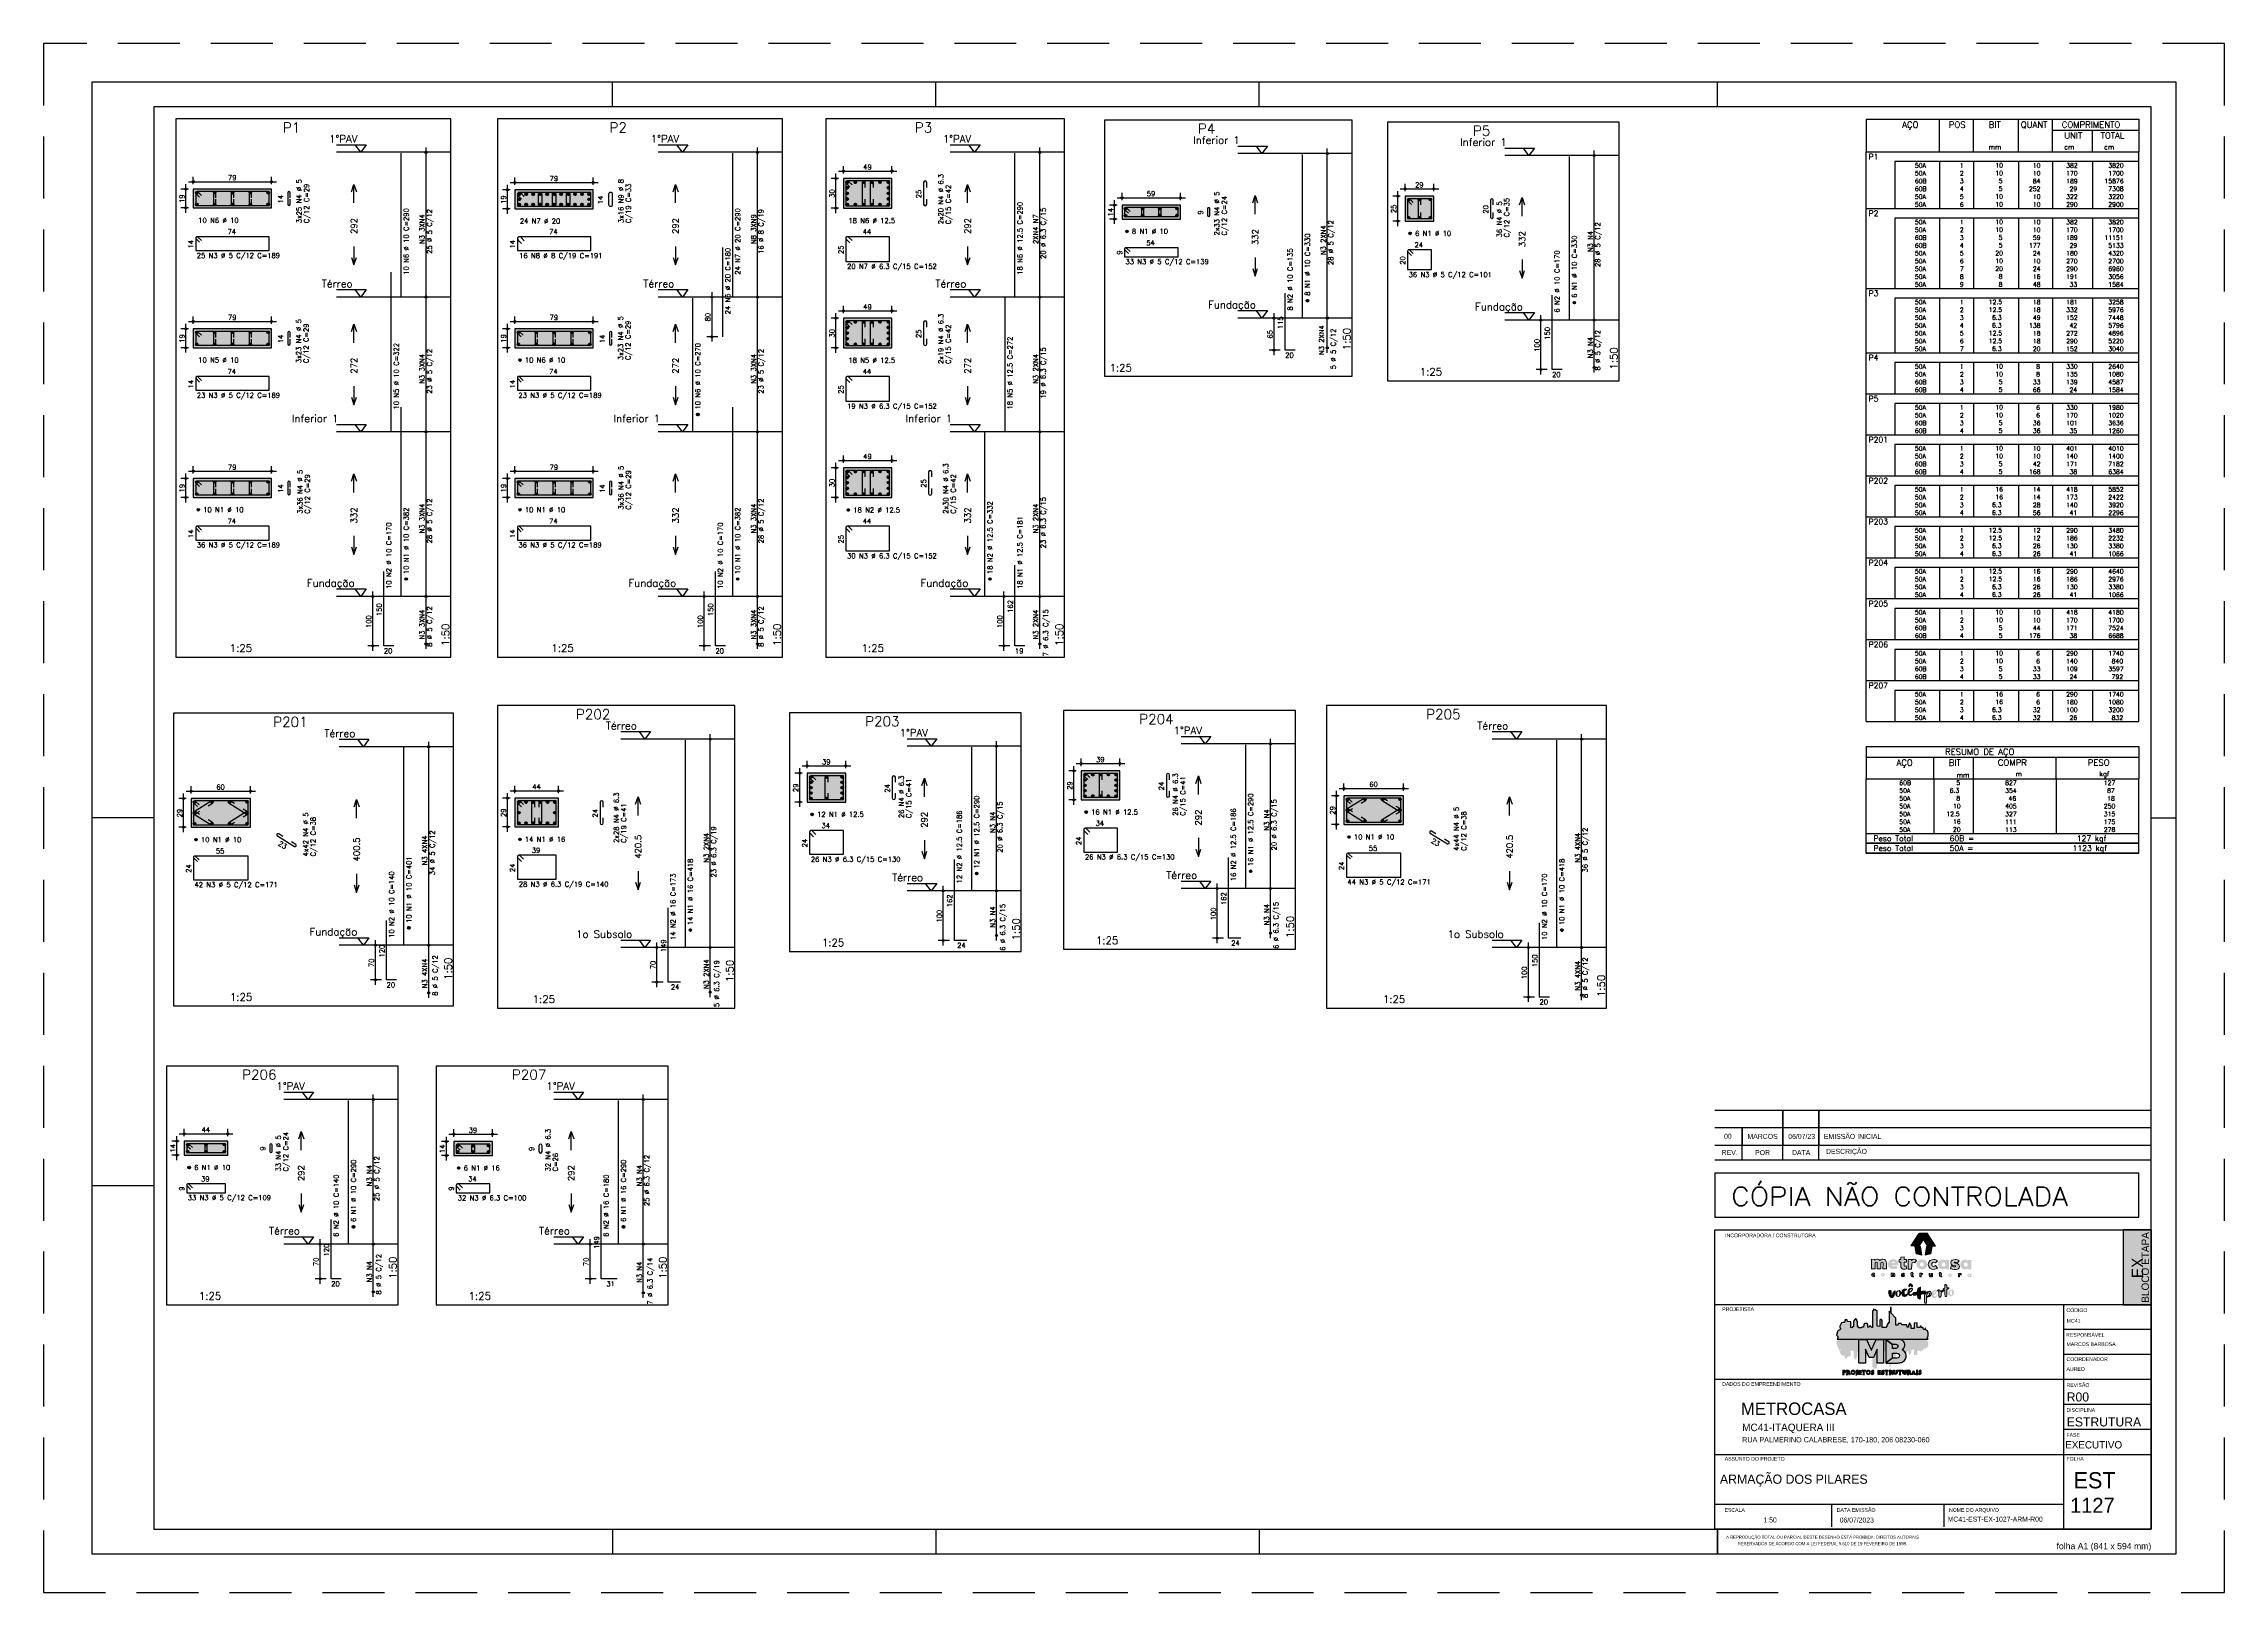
# Model space of a CAD drawing. Extents: x -2 to 86, y -1.2 to 61.3.
import ezdxf
from ezdxf.enums import TextEntityAlignment as Align

# ---------------------------------------------------------------- set-up
doc = ezdxf.new("R2010")
doc.units = 0
doc.header["$MEASUREMENT"] = 0
for name, pattern in [('CENTER', [2, 1.25, -0.25, 0.25, -0.25]), ('ESTILO_TQS_0001', [0.45, 0.3, -0.15]), ('HIDDEN', [0.375, 0.25, -0.125])]:
    doc.linetypes.add(name, pattern=pattern)
doc.layers.get('0').update_dxf_attribs({"linetype": 'CONTINUOUS'})
doc.layers.get('Defpoints').update_dxf_attribs({"linetype": 'CONTINUOUS'})
for name, color, linetype in [('_ARQUIVO', 7, 'CONTINUOUS'), ('ARQ-MAR', 2, 'CONTINUOUS'), ('ARQ_CAR', 7, 'CONTINUOUS'), ('ARQ_CAR-TXT', 7, 'CONTINUOUS'), ('ARQ_FOLHA', 7, 'CONTINUOUS'), ('ARQ_TXT-2', 2, 'CONTINUOUS'), ('ARQ_TXT-4', 4, 'CONTINUOUS'), ('ARQ_VISTA 0', 251, 'CONTINUOUS'), ('H7', 1, 'CONTINUOUS'), ('Layer 1', 7, 'CONTINUOUS'), ('PENA_01', 1, 'CONTINUOUS'), ('PENA_02', 2, 'CONTINUOUS'), ('PENA_03', 3, 'CONTINUOUS'), ('PENA_04', 4, 'CONTINUOUS'), ('PENA_05', 5, 'CONTINUOUS'), ('PENA_06', 6, 'CONTINUOUS'), ('PENA_10', 253, 'CONTINUOUS'), ('PSG-NV1-HTC-251', 251, 'CONTINUOUS'), ('PSG-NV2-FLH-SELO', 1, 'CONTINUOUS'), ('ver', 20, 'CONTINUOUS')]:
    doc.layers.add(name, color=color, linetype=linetype)
doc.styles.add('01-MILLEU', font='GOTHIC.TTF')
doc.styles.add('CARIMBO', font='romans.shx', dxfattribs={"height": 30})
doc.styles.add('R300', font='SIMPLEX.SHX', dxfattribs={"width": 1.1, "height": 5.5})
doc.styles.get("Standard").update_dxf_attribs({"font": 'ROMANS.SHX'})
doc.styles.add('TQS_ARIAL', font='arial.ttf')

# ---------------------------------------------------------------- blocks, each defined once
blk = doc.blocks.new('FOLHA A1 - 841 X 594')
at = {"layer": 'ARQ_FOLHA', "color": 1}
for p, q in [((-631, 584), (-631, 594)), ((-500.5, 584), (-500.5, 594)), ((-370, 584), (-370, 594)), ((-185, 584), (-185, 594)), ((-816, 297), (-841, 297)), ((-10, 297), (0, 297)), ((-816, 148.5), (-841, 148.5)), ((-631, 10), (-631, 0)), ((-500.5, 10), (-500.5, 0)), ((-370, 10), (-370, 0)), ((-185, 10), (-185, 0.5)), ((-185, 0.5), (-185, 10)), ((-185, 9.5), (-185, 0)), ((-185, 9.5), (-185, 0)), ((-185, 0), (-185, 9.5))]:
    blk.add_line(p, q, dxfattribs=at)
for points in [[(-841, 0), (0, 0), (0, 594), (-841, 594)], [(-816, 10), (-10, 10), (-10, 584), (-816, 584)]]:
    blk.add_lwpolyline(points, close=True, dxfattribs=at)
at = {"layer": 'Defpoints', "color": 8, "linetype": 'HIDDEN', "ltscale": 100}
blk.add_lwpolyline([(-860.5, 609.5), (-860.5, -15.5), (19.5, -15.5), (19.5, 609.5)], close=True, dxfattribs=at)
at = {"layer": 'ARQ_FOLHA', "insert": (-10, 4.42), "char_height": 2.5, "width": 84.157, "attachment_point": 3, "style": 'TQS_ARIAL'}
blk.add_mtext('\\pxt3;folha A1 (841 x 594 mm)', dxfattribs=at)
at = {"layer": 'PSG-NV1-HTC-251', "insert": (-185, 10), "char_height": 1.25, "width": 84.6052, "attachment_point": 1, "line_spacing_factor": 1.25, "style": 'CARIMBO'}
blk.add_mtext('\\pxqc;{\\fArial Narrow|b0|i0|c0|p34;\\PA REPRODUÇÃO TOTAL OU PARCIAL DESTE DESENHO ESTÁ PROIBIDA. DIREITOS AUTORAIS \\PRESERVADOS DE ACORDO COM A LEI FEDERAL 9.610 DE 19 FEVEREIRO DE 1998.}', dxfattribs=at)
blk = doc.blocks.new('*U23')
blk.add_blockref('FOLHA A1 - 841 X 594', (0, 0))
blk = doc.blocks.new('*U26')
at = {"layer": 'ARQ_CAR-TXT', "true_color": 0x58ba48}
h = blk.add_hatch(color=85, dxfattribs=at)
h.dxf.hatch_style = 1
h.paths.add_polyline_path([(-11.28, 0), (0, 0), (0, 30), (-11.28, 30)])
at = {"layer": 'ARQ_CAR', "color": 5}
blk.add_lwpolyline([(-11.28, 0), (0, 0), (0, 30), (-11.28, 30)], close=True, dxfattribs=at)
at = {"layer": 'ARQ_CAR-TXT', "color": 4, "style": '01-MILLEU'}
blk.add_text('EX', height=4.614, rotation=90, dxfattribs=at).set_placement((-3.26, 10.64))
at = {"layer": 'ARQ_TXT-2', "style": '01-MILLEU'}
blk.add_text('EXECUTIVO', height=2.95, dxfattribs=at).set_placement((-34.5, -57.63))
blk = doc.blocks.new('METROCASA')
at = {"layer": 'Layer 1', "true_color": 0xed1c24}
h = blk.add_hatch(color=240, dxfattribs=at)
h.dxf.hatch_style = 2
h.paths.add_polyline_path([(-1.29, 0.86), (-1.02, -0.59), (0.13, -0.85), (-0.13, 0.85)])
h.paths.add_polyline_path([(2.84, 0.94), (1.22, 3.51), (-0.37, 3.52), (1.27, 0.94)])
h.paths.add_polyline_path([(-2.08, 0.96), (-0.44, 0.95), (0.36, 2.19), (-0.45, 3.48)])
h.paths.add_polyline_path([(0.77, -0.85), (1.92, -0.6), (2.21, 0.84), (1.05, 0.84)])
at = {"layer": 'Layer 1', "true_color": 0x404041}
h = blk.add_hatch(color=250, dxfattribs=at)
h.dxf.hatch_style = 2
edge = h.paths.add_edge_path()
edge.add_spline(control_points=[(-3.66, -4.74), (-3.71, -4.74), (-3.72, -4.72), (-3.72, -4.71), (-3.72, -4.68), (-3.69, -4.68), (-3.66, -4.68), (-3.6, -4.68), (-3.52, -4.7), (-3.48, -4.72), (-3.48, -4.72), (-3.38, -4.57), (-3.38, -4.57), (-3.44, -4.52), (-3.54, -4.48), (-3.65, -4.48), (-3.81, -4.48), (-3.97, -4.54), (-3.97, -4.71), (-3.97, -4.87), (-3.81, -4.92), (-3.68, -4.93), (-3.63, -4.93), (-3.61, -4.94), (-3.61, -4.97), (-3.61, -4.99), (-3.63, -5), (-3.68, -5), (-3.73, -5), (-3.81, -4.99), (-3.92, -4.92), (-3.92, -4.92), (-4, -5.11), (-4, -5.11), (-3.92, -5.16), (-3.79, -5.2), (-3.67, -5.2), (-3.51, -5.2), (-3.36, -5.14), (-3.35, -4.97), (-3.35, -4.79), (-3.52, -4.75), (-3.66, -4.74)], knot_values=[0, 0, 0, 0, 1, 1, 1, 2, 2, 2, 3, 3, 3, 4, 4, 4, 5, 5, 5, 6, 6, 6, 7, 7, 7, 8, 8, 8, 9, 9, 9, 10, 10, 10, 11, 11, 11, 12, 12, 12, 13, 13, 13, 14, 14, 14, 14], degree=3, periodic=0)
edge = h.paths.add_edge_path()
edge.add_spline(control_points=[(-5.55, -4.47), (-5.62, -4.47), (-5.7, -4.5), (-5.76, -4.56), (-5.76, -4.56), (-5.77, -4.49), (-5.77, -4.49), (-5.77, -4.49), (-6, -4.49), (-6, -4.49), (-6, -4.49), (-6, -5.17), (-6, -5.17), (-6, -5.17), (-5.75, -5.17), (-5.75, -5.17), (-5.75, -5.17), (-5.75, -4.81), (-5.75, -4.81), (-5.75, -4.72), (-5.69, -4.68), (-5.63, -4.68), (-5.58, -4.68), (-5.54, -4.71), (-5.54, -4.79), (-5.54, -4.79), (-5.54, -5.17), (-5.54, -5.17), (-5.54, -5.17), (-5.29, -5.17), (-5.29, -5.17), (-5.29, -5.17), (-5.28, -4.79), (-5.28, -4.79), (-5.28, -4.55), (-5.4, -4.48), (-5.55, -4.47)], knot_values=[0, 0, 0, 0, 1, 1, 1, 2, 2, 2, 3, 3, 3, 4, 4, 4, 5, 5, 5, 6, 6, 6, 7, 7, 7, 8, 8, 8, 9, 9, 9, 10, 10, 10, 11, 11, 11, 12, 12, 12, 12], degree=3, periodic=0)
edge = h.paths.add_edge_path()
edge.add_spline(control_points=[(-7.69, -4.46), (-7.89, -4.46), (-8.08, -4.57), (-8.08, -4.82), (-8.08, -5.06), (-7.89, -5.17), (-7.69, -5.17), (-7.5, -5.18), (-7.3, -5.07), (-7.3, -4.82), (-7.3, -4.57), (-7.49, -4.47), (-7.69, -4.46)], knot_values=[0, 0, 0, 0, 1, 1, 1, 2, 2, 2, 3, 3, 3, 4, 4, 4, 4], degree=3, periodic=0)
edge = h.paths.add_edge_path()
edge.add_spline(control_points=[(-7.69, -4.97), (-7.78, -4.97), (-7.83, -4.9), (-7.83, -4.82), (-7.83, -4.74), (-7.78, -4.67), (-7.69, -4.67), (-7.6, -4.67), (-7.55, -4.74), (-7.55, -4.82), (-7.55, -4.9), (-7.61, -4.97), (-7.69, -4.97)], knot_values=[0, 0, 0, 0, 1, 1, 1, 2, 2, 2, 3, 3, 3, 4, 4, 4, 4], degree=3, periodic=0)
edge = h.paths.add_edge_path()
edge.add_spline(control_points=[(-9.57, -4.95), (-9.67, -4.95), (-9.72, -4.88), (-9.72, -4.81), (-9.72, -4.73), (-9.67, -4.66), (-9.57, -4.66), (-9.53, -4.66), (-9.49, -4.67), (-9.46, -4.71), (-9.46, -4.71), (-9.32, -4.56), (-9.32, -4.56), (-9.39, -4.49), (-9.49, -4.45), (-9.59, -4.45), (-9.78, -4.45), (-9.97, -4.56), (-9.97, -4.81), (-9.97, -5.06), (-9.78, -5.16), (-9.59, -5.16), (-9.48, -5.16), (-9.39, -5.12), (-9.3, -5.05), (-9.3, -5.05), (-9.45, -4.9), (-9.45, -4.9), (-9.48, -4.93), (-9.53, -4.95), (-9.57, -4.95)], knot_values=[0, 0, 0, 0, 1, 1, 1, 2, 2, 2, 3, 3, 3, 4, 4, 4, 5, 5, 5, 6, 6, 6, 7, 7, 7, 8, 8, 8, 9, 9, 9, 10, 10, 10, 10], degree=3, periodic=0)
edge = h.paths.add_edge_path()
edge.add_spline(control_points=[(-1.68, -5), (-1.72, -5), (-1.74, -4.98), (-1.74, -4.93), (-1.74, -4.93), (-1.74, -4.71), (-1.74, -4.71), (-1.74, -4.71), (-1.59, -4.71), (-1.59, -4.71), (-1.59, -4.71), (-1.59, -4.52), (-1.59, -4.52), (-1.59, -4.52), (-1.74, -4.52), (-1.74, -4.52), (-1.74, -4.52), (-1.74, -4.32), (-1.74, -4.32), (-1.74, -4.32), (-1.99, -4.34), (-1.99, -4.34), (-1.99, -4.34), (-1.99, -4.51), (-1.99, -4.51), (-1.99, -4.51), (-2.1, -4.51), (-2.1, -4.51), (-2.1, -4.51), (-2.1, -4.71), (-2.1, -4.71), (-2.1, -4.71), (-1.99, -4.71), (-1.99, -4.71), (-1.99, -4.71), (-1.99, -4.93), (-1.99, -4.93), (-2, -5.14), (-1.88, -5.21), (-1.74, -5.21), (-1.67, -5.21), (-1.61, -5.19), (-1.55, -5.16), (-1.55, -5.16), (-1.6, -4.97), (-1.6, -4.97), (-1.62, -4.99), (-1.65, -5), (-1.68, -5)], knot_values=[0, 0, 0, 0, 1, 1, 1, 2, 2, 2, 3, 3, 3, 4, 4, 4, 5, 5, 5, 6, 6, 6, 7, 7, 7, 8, 8, 8, 9, 9, 9, 10, 10, 10, 11, 11, 11, 12, 12, 12, 13, 13, 13, 14, 14, 14, 15, 15, 15, 16, 16, 16, 16], degree=3, periodic=0)
edge = h.paths.add_edge_path()
edge.add_spline(control_points=[(9.78, -4.57), (9.78, -4.57), (9.77, -4.65), (9.77, -4.65), (9.73, -4.59), (9.66, -4.56), (9.57, -4.56), (9.37, -4.56), (9.24, -4.71), (9.24, -4.91), (9.24, -5.11), (9.35, -5.25), (9.55, -5.26), (9.62, -5.27), (9.71, -5.24), (9.77, -5.18), (9.77, -5.18), (9.78, -5.25), (9.78, -5.25), (9.78, -5.25), (10.01, -5.25), (10.01, -5.25), (10.01, -5.25), (10.02, -4.57), (10.02, -4.57), (10.02, -4.57), (9.78, -4.57), (9.78, -4.57)], knot_values=[0, 0, 0, 0, 1, 1, 1, 2, 2, 2, 3, 3, 3, 4, 4, 4, 5, 5, 5, 6, 6, 6, 7, 7, 7, 8, 8, 8, 9, 9, 9, 9], degree=3, periodic=0)
edge = h.paths.add_edge_path()
edge.add_spline(control_points=[(9.62, -5.06), (9.55, -5.06), (9.49, -5), (9.49, -4.91), (9.49, -4.82), (9.55, -4.76), (9.62, -4.76), (9.71, -4.76), (9.76, -4.82), (9.76, -4.91), (9.76, -4.99), (9.71, -5.06), (9.62, -5.06)], knot_values=[0, 0, 0, 0, 1, 1, 1, 2, 2, 2, 3, 3, 3, 4, 4, 4, 4], degree=3, periodic=0)
edge = h.paths.add_edge_path()
edge.add_spline(control_points=[(7.69, -4.64), (7.69, -4.64), (7.68, -4.56), (7.68, -4.56), (7.68, -4.56), (7.45, -4.56), (7.45, -4.56), (7.45, -4.56), (7.45, -5.24), (7.45, -5.24), (7.45, -5.24), (7.7, -5.24), (7.7, -5.24), (7.7, -5.24), (7.7, -4.89), (7.7, -4.89), (7.7, -4.8), (7.76, -4.76), (7.82, -4.76), (7.86, -4.76), (7.89, -4.77), (7.93, -4.8), (7.93, -4.8), (8.04, -4.62), (8.04, -4.62), (7.99, -4.57), (7.93, -4.55), (7.86, -4.55), (7.79, -4.55), (7.73, -4.57), (7.69, -4.64)], knot_values=[0, 0, 0, 0, 1, 1, 1, 2, 2, 2, 3, 3, 3, 4, 4, 4, 5, 5, 5, 6, 6, 6, 7, 7, 7, 8, 8, 8, 9, 9, 9, 10, 10, 10, 10], degree=3, periodic=0)
edge = h.paths.add_edge_path()
edge.add_spline(control_points=[(5.76, -4.54), (5.56, -4.54), (5.37, -4.64), (5.37, -4.89), (5.37, -5.14), (5.56, -5.24), (5.75, -5.25), (5.95, -5.25), (6.14, -5.14), (6.14, -4.89), (6.15, -4.65), (5.96, -4.54), (5.76, -4.54)], knot_values=[0, 0, 0, 0, 1, 1, 1, 2, 2, 2, 3, 3, 3, 4, 4, 4, 4], degree=3, periodic=0)
edge = h.paths.add_edge_path()
edge.add_spline(control_points=[(5.76, -5.04), (5.67, -5.04), (5.62, -4.97), (5.62, -4.89), (5.62, -4.81), (5.67, -4.74), (5.76, -4.74), (5.85, -4.74), (5.9, -4.81), (5.9, -4.89), (5.9, -4.97), (5.84, -5.04), (5.76, -5.04)], knot_values=[0, 0, 0, 0, 1, 1, 1, 2, 2, 2, 3, 3, 3, 4, 4, 4, 4], degree=3, periodic=0)
edge = h.paths.add_edge_path()
edge.add_spline(control_points=[(4, -5.03), (3.96, -5.03), (3.94, -5.01), (3.93, -4.96), (3.93, -4.96), (3.94, -4.74), (3.94, -4.74), (3.94, -4.74), (4.09, -4.74), (4.09, -4.74), (4.09, -4.74), (4.09, -4.55), (4.09, -4.55), (4.09, -4.55), (3.94, -4.55), (3.94, -4.55), (3.94, -4.55), (3.94, -4.35), (3.94, -4.35), (3.94, -4.35), (3.69, -4.38), (3.69, -4.38), (3.69, -4.38), (3.69, -4.54), (3.69, -4.54), (3.69, -4.54), (3.58, -4.54), (3.58, -4.54), (3.58, -4.54), (3.58, -4.74), (3.58, -4.74), (3.58, -4.74), (3.69, -4.74), (3.69, -4.74), (3.69, -4.74), (3.68, -4.96), (3.68, -4.96), (3.68, -5.17), (3.8, -5.24), (3.93, -5.24), (4, -5.24), (4.07, -5.22), (4.13, -5.19), (4.13, -5.19), (4.08, -5), (4.08, -5), (4.05, -5.02), (4.03, -5.03), (4, -5.03)], knot_values=[0, 0, 0, 0, 1, 1, 1, 2, 2, 2, 3, 3, 3, 4, 4, 4, 5, 5, 5, 6, 6, 6, 7, 7, 7, 8, 8, 8, 9, 9, 9, 10, 10, 10, 11, 11, 11, 12, 12, 12, 13, 13, 13, 14, 14, 14, 15, 15, 15, 16, 16, 16, 16], degree=3, periodic=0)
edge = h.paths.add_edge_path()
edge.add_spline(control_points=[(2.03, -4.89), (2.03, -4.98), (1.97, -5.02), (1.91, -5.02), (1.87, -5.02), (1.82, -4.99), (1.82, -4.9), (1.82, -4.9), (1.82, -4.53), (1.82, -4.53), (1.82, -4.53), (1.57, -4.53), (1.57, -4.53), (1.57, -4.53), (1.57, -4.9), (1.57, -4.9), (1.57, -5.15), (1.69, -5.22), (1.83, -5.22), (1.9, -5.23), (1.99, -5.2), (2.05, -5.14), (2.05, -5.14), (2.06, -5.21), (2.06, -5.21), (2.06, -5.21), (2.28, -5.21), (2.28, -5.21), (2.28, -5.21), (2.28, -4.53), (2.28, -4.53), (2.28, -4.53), (2.03, -4.53), (2.03, -4.53), (2.03, -4.53), (2.03, -4.89), (2.03, -4.89)], knot_values=[0, 0, 0, 0, 1, 1, 1, 2, 2, 2, 3, 3, 3, 4, 4, 4, 5, 5, 5, 6, 6, 6, 7, 7, 7, 8, 8, 8, 9, 9, 9, 10, 10, 10, 11, 11, 11, 12, 12, 12, 12], degree=3, periodic=0)
edge = h.paths.add_edge_path()
edge.add_spline(control_points=[(-0.02, -4.59), (-0.02, -4.59), (-0.04, -4.52), (-0.04, -4.52), (-0.04, -4.52), (-0.26, -4.52), (-0.26, -4.52), (-0.26, -4.52), (-0.27, -5.2), (-0.27, -5.2), (-0.27, -5.2), (-0.02, -5.2), (-0.02, -5.2), (-0.02, -5.2), (-0.01, -4.85), (-0.01, -4.85), (-0.01, -4.76), (0.04, -4.72), (0.1, -4.72), (0.15, -4.72), (0.18, -4.73), (0.22, -4.76), (0.22, -4.76), (0.32, -4.58), (0.32, -4.58), (0.28, -4.53), (0.21, -4.51), (0.14, -4.5), (0.08, -4.5), (0.01, -4.53), (-0.02, -4.59)], knot_values=[0, 0, 0, 0, 1, 1, 1, 2, 2, 2, 3, 3, 3, 4, 4, 4, 5, 5, 5, 6, 6, 6, 7, 7, 7, 8, 8, 8, 9, 9, 9, 10, 10, 10, 10], degree=3, periodic=0)
at = {"layer": 'Layer 1', "true_color": 0xed1c24}
h = blk.add_hatch(color=240, dxfattribs=at)
h.dxf.hatch_style = 2
edge = h.paths.add_edge_path()
edge.add_spline(control_points=[(-1.94, -1.96), (-1.94, -1.96), (-1.98, -1.76), (-1.98, -1.76), (-1.98, -1.76), (-2.62, -1.75), (-2.62, -1.75), (-2.62, -1.75), (-2.63, -3.66), (-2.63, -3.66), (-2.63, -3.66), (-1.92, -3.66), (-1.92, -3.66), (-1.92, -3.66), (-1.91, -2.67), (-1.91, -2.67), (-1.91, -2.42), (-1.76, -2.31), (-1.58, -2.31), (-1.46, -2.31), (-1.38, -2.34), (-1.26, -2.43), (-1.26, -2.43), (-0.98, -1.92), (-0.98, -1.92), (-1.1, -1.79), (-1.28, -1.71), (-1.48, -1.71), (-1.66, -1.71), (-1.84, -1.79), (-1.94, -1.96)], knot_values=[0, 0, 0, 0, 1, 1, 1, 2, 2, 2, 3, 3, 3, 4, 4, 4, 5, 5, 5, 6, 6, 6, 7, 7, 7, 8, 8, 8, 9, 9, 9, 10, 10, 10, 10], degree=3, periodic=0)
edge = h.paths.add_edge_path()
edge.add_spline(control_points=[(-5.6, -1.69), (-6.11, -1.69), (-6.66, -1.99), (-6.66, -2.69), (-6.67, -3.38), (-6.16, -3.68), (-5.56, -3.68), (-5.23, -3.68), (-4.92, -3.58), (-4.69, -3.37), (-4.69, -3.37), (-5.04, -2.98), (-5.04, -2.98), (-5.16, -3.07), (-5.32, -3.13), (-5.53, -3.13), (-5.68, -3.13), (-5.9, -3.06), (-5.95, -2.89), (-5.95, -2.89), (-4.62, -2.89), (-4.62, -2.89), (-4.45, -2.14), (-4.92, -1.69), (-5.6, -1.69)], knot_values=[0, 0, 0, 0, 1, 1, 1, 2, 2, 2, 3, 3, 3, 4, 4, 4, 5, 5, 5, 6, 6, 6, 7, 7, 7, 8, 8, 8, 8], degree=3, periodic=0)
edge = h.paths.add_edge_path()
edge.add_spline(control_points=[(-5.94, -2.43), (-5.89, -2.12), (-5.27, -2.13), (-5.25, -2.43), (-5.25, -2.43), (-5.94, -2.43), (-5.94, -2.43)], knot_values=[0, 0, 0, 0, 1, 1, 1, 2, 2, 2, 2], degree=3, periodic=0)
edge = h.paths.add_edge_path()
edge.add_spline(control_points=[(4.86, -2), (4.76, -1.84), (4.58, -1.75), (4.31, -1.75), (3.75, -1.74), (3.38, -2.17), (3.38, -2.74), (3.37, -3.29), (3.68, -3.69), (4.24, -3.73), (4.45, -3.74), (4.71, -3.67), (4.87, -3.49), (4.87, -3.49), (4.9, -3.7), (4.9, -3.7), (4.9, -3.7), (5.56, -3.7), (5.56, -3.7), (5.56, -3.7), (5.57, -1.8), (5.57, -1.8), (5.57, -1.8), (4.9, -1.79), (4.9, -1.79), (4.9, -1.79), (4.86, -2), (4.86, -2)], knot_values=[0, 0, 0, 0, 1, 1, 1, 2, 2, 2, 3, 3, 3, 4, 4, 4, 5, 5, 5, 6, 6, 6, 7, 7, 7, 8, 8, 8, 9, 9, 9, 9], degree=3, periodic=0)
edge = h.paths.add_edge_path()
edge.add_spline(control_points=[(4.46, -3.16), (4.25, -3.16), (4.08, -3.01), (4.08, -2.74), (4.08, -2.47), (4.25, -2.32), (4.47, -2.32), (4.72, -2.32), (4.86, -2.49), (4.86, -2.74), (4.86, -2.97), (4.7, -3.16), (4.46, -3.16)], knot_values=[0, 0, 0, 0, 1, 1, 1, 2, 2, 2, 3, 3, 3, 4, 4, 4, 4], degree=3, periodic=0)
edge = h.paths.add_edge_path()
edge.add_spline(control_points=[(-7.68, -1.68), (-7.94, -1.68), (-8.15, -1.76), (-8.31, -1.95), (-8.4, -1.77), (-8.59, -1.69), (-8.78, -1.68), (-8.98, -1.68), (-9.19, -1.76), (-9.31, -1.92), (-9.31, -1.92), (-9.36, -1.72), (-9.36, -1.72), (-9.36, -1.72), (-9.95, -1.71), (-9.95, -1.71), (-9.95, -1.71), (-9.96, -3.62), (-9.96, -3.62), (-9.96, -3.62), (-9.26, -3.62), (-9.26, -3.62), (-9.26, -3.62), (-9.25, -2.58), (-9.25, -2.58), (-9.25, -2.37), (-9.12, -2.27), (-9, -2.27), (-8.87, -2.27), (-8.8, -2.35), (-8.8, -2.57), (-8.8, -2.57), (-8.81, -3.62), (-8.81, -3.62), (-8.81, -3.62), (-8.11, -3.63), (-8.11, -3.63), (-8.11, -3.63), (-8.1, -2.58), (-8.1, -2.58), (-8.1, -2.37), (-7.98, -2.29), (-7.86, -2.29), (-7.75, -2.29), (-7.66, -2.37), (-7.66, -2.57), (-7.66, -2.57), (-7.67, -3.63), (-7.67, -3.63), (-7.67, -3.63), (-6.96, -3.63), (-6.96, -3.63), (-6.96, -3.63), (-6.95, -2.57), (-6.95, -2.57), (-6.95, -1.94), (-7.26, -1.68), (-7.68, -1.68)], knot_values=[0, 0, 0, 0, 1, 1, 1, 2, 2, 2, 3, 3, 3, 4, 4, 4, 5, 5, 5, 6, 6, 6, 7, 7, 7, 8, 8, 8, 9, 9, 9, 10, 10, 10, 11, 11, 11, 12, 12, 12, 13, 13, 13, 14, 14, 14, 15, 15, 15, 16, 16, 16, 17, 17, 17, 18, 18, 18, 19, 19, 19, 19], degree=3, periodic=0)
edge = h.paths.add_edge_path()
edge.add_spline(control_points=[(-3.23, -3.11), (-3.34, -3.11), (-3.41, -3.06), (-3.42, -2.93), (-3.42, -2.93), (-3.41, -2.3), (-3.41, -2.3), (-3.41, -2.3), (-2.98, -2.3), (-2.98, -2.3), (-2.98, -2.3), (-2.98, -1.76), (-2.98, -1.76), (-2.98, -1.76), (-3.41, -1.76), (-3.41, -1.76), (-3.41, -1.76), (-3.4, -1.21), (-3.4, -1.21), (-3.4, -1.21), (-4.11, -1.28), (-4.11, -1.28), (-4.11, -1.28), (-4.11, -1.76), (-4.11, -1.76), (-4.11, -1.76), (-4.42, -1.75), (-4.42, -1.75), (-4.42, -1.75), (-4.42, -2.3), (-4.42, -2.3), (-4.42, -2.3), (-4.11, -2.3), (-4.11, -2.3), (-4.11, -2.3), (-4.12, -2.92), (-4.12, -2.92), (-4.13, -3.52), (-3.79, -3.69), (-3.42, -3.7), (-3.22, -3.7), (-3.03, -3.66), (-2.87, -3.57), (-2.87, -3.57), (-3.02, -3.05), (-3.02, -3.05), (-3.08, -3.09), (-3.16, -3.11), (-3.23, -3.11)], knot_values=[0, 0, 0, 0, 1, 1, 1, 2, 2, 2, 3, 3, 3, 4, 4, 4, 5, 5, 5, 6, 6, 6, 7, 7, 7, 8, 8, 8, 9, 9, 9, 10, 10, 10, 11, 11, 11, 12, 12, 12, 13, 13, 13, 14, 14, 14, 15, 15, 15, 16, 16, 16, 16], degree=3, periodic=0)
edge = h.paths.add_edge_path()
edge.add_spline(control_points=[(2.53, -3.13), (2.26, -3.13), (2.12, -2.94), (2.12, -2.74), (2.12, -2.5), (2.27, -2.3), (2.54, -2.3), (2.66, -2.3), (2.77, -2.35), (2.86, -2.44), (2.86, -2.44), (3.24, -2.04), (3.24, -2.04), (3.04, -1.84), (2.77, -1.74), (2.5, -1.74), (1.96, -1.73), (1.43, -2.04), (1.42, -2.73), (1.42, -3.44), (1.94, -3.72), (2.5, -3.72), (2.78, -3.72), (3.06, -3.6), (3.28, -3.4), (3.28, -3.4), (2.88, -2.98), (2.88, -2.98), (2.79, -3.08), (2.66, -3.13), (2.53, -3.13)], knot_values=[0, 0, 0, 0, 1, 1, 1, 2, 2, 2, 3, 3, 3, 4, 4, 4, 5, 5, 5, 6, 6, 6, 7, 7, 7, 8, 8, 8, 9, 9, 9, 10, 10, 10, 10], degree=3, periodic=0)
edge = h.paths.add_edge_path()
edge.add_spline(control_points=[(9.37, -1.82), (9.37, -1.82), (9.33, -2.02), (9.33, -2.02), (9.23, -1.87), (9.04, -1.77), (8.77, -1.77), (8.22, -1.77), (7.85, -2.2), (7.84, -2.76), (7.84, -3.31), (8.15, -3.71), (8.71, -3.75), (8.92, -3.76), (9.17, -3.7), (9.34, -3.51), (9.34, -3.51), (9.37, -3.72), (9.37, -3.72), (9.37, -3.72), (10.02, -3.72), (10.02, -3.72), (10.02, -3.72), (10.03, -1.82), (10.03, -1.82), (10.03, -1.82), (9.37, -1.82), (9.37, -1.82)], knot_values=[0, 0, 0, 0, 1, 1, 1, 2, 2, 2, 3, 3, 3, 4, 4, 4, 5, 5, 5, 6, 6, 6, 7, 7, 7, 8, 8, 8, 9, 9, 9, 9], degree=3, periodic=0)
edge = h.paths.add_edge_path()
edge.add_spline(control_points=[(8.93, -3.18), (8.71, -3.18), (8.55, -3.03), (8.55, -2.76), (8.55, -2.5), (8.72, -2.34), (8.93, -2.35), (9.18, -2.35), (9.32, -2.51), (9.32, -2.77), (9.32, -2.99), (9.17, -3.18), (8.93, -3.18)], knot_values=[0, 0, 0, 0, 1, 1, 1, 2, 2, 2, 3, 3, 3, 4, 4, 4, 4], degree=3, periodic=0)
edge = h.paths.add_edge_path()
edge.add_spline(control_points=[(6.78, -2.48), (6.66, -2.48), (6.63, -2.42), (6.63, -2.39), (6.63, -2.32), (6.7, -2.29), (6.8, -2.3), (6.96, -2.29), (7.18, -2.35), (7.28, -2.41), (7.28, -2.41), (7.58, -1.99), (7.58, -1.99), (7.4, -1.85), (7.12, -1.76), (6.81, -1.76), (6.36, -1.75), (5.93, -1.92), (5.93, -2.38), (5.92, -2.84), (6.37, -2.99), (6.74, -3), (6.88, -3.02), (6.94, -3.05), (6.94, -3.11), (6.94, -3.17), (6.87, -3.2), (6.75, -3.2), (6.59, -3.19), (6.36, -3.18), (6.07, -2.98), (6.07, -2.98), (5.84, -3.5), (5.84, -3.5), (6.05, -3.66), (6.43, -3.75), (6.76, -3.76), (7.22, -3.76), (7.65, -3.58), (7.65, -3.11), (7.65, -2.61), (7.17, -2.49), (6.78, -2.48)], knot_values=[0, 0, 0, 0, 1, 1, 1, 2, 2, 2, 3, 3, 3, 4, 4, 4, 5, 5, 5, 6, 6, 6, 7, 7, 7, 8, 8, 8, 9, 9, 9, 10, 10, 10, 11, 11, 11, 12, 12, 12, 13, 13, 13, 14, 14, 14, 14], degree=3, periodic=0)
edge = h.paths.add_edge_path()
edge.add_spline(control_points=[(0.13, -1.72), (-0.42, -1.72), (-0.95, -2.01), (-0.96, -2.72), (-0.96, -3.41), (-0.42, -3.71), (0.12, -3.72), (0.66, -3.72), (1.21, -3.42), (1.22, -2.73), (1.22, -2.03), (0.7, -1.73), (0.13, -1.72)], knot_values=[0, 0, 0, 0, 1, 1, 1, 2, 2, 2, 3, 3, 3, 4, 4, 4, 4], degree=3, periodic=0)
edge = h.paths.add_edge_path()
edge.add_spline(control_points=[(0.13, -3.13), (-0.12, -3.13), (-0.27, -2.94), (-0.26, -2.72), (-0.26, -2.5), (-0.12, -2.3), (0.13, -2.31), (0.38, -2.31), (0.52, -2.5), (0.52, -2.72), (0.52, -2.96), (0.37, -3.14), (0.13, -3.13)], knot_values=[0, 0, 0, 0, 1, 1, 1, 2, 2, 2, 3, 3, 3, 4, 4, 4, 4], degree=3, periodic=0)
at = {"layer": 'Layer 1', "true_color": 0x404041}
h = blk.add_hatch(color=250, dxfattribs=at)
h.dxf.hatch_style = 2
edge = h.paths.add_edge_path()
edge.add_spline(control_points=[(-2.43, -7.17), (-2.4, -7.16), (-2.38, -7.15), (-2.36, -7.14), (-2.33, -7.13), (-2.31, -7.11), (-2.3, -7.09), (-2.28, -7.07), (-2.26, -7.04), (-2.24, -7.01), (-2.22, -6.98), (-2.2, -6.95), (-2.17, -6.92), (-2.15, -6.93), (-2.11, -6.95), (-2.08, -6.98), (-2.05, -7.01), (-2.01, -7.04), (-1.98, -7.06), (-1.94, -7.09), (-1.9, -7.11), (-1.87, -7.13), (-1.84, -7.14), (-1.81, -7.14), (-1.78, -7.12), (-1.75, -7.1), (-1.75, -7.07), (-1.76, -7.02), (-1.78, -6.98), (-1.8, -6.94), (-1.84, -6.89), (-1.87, -6.84), (-1.91, -6.8), (-1.96, -6.76), (-2, -6.72), (-2.04, -6.69), (-2.07, -6.68), (-2.11, -6.66), (-2.15, -6.65), (-2.18, -6.64), (-2.21, -6.64), (-2.24, -6.64), (-2.26, -6.65), (-2.29, -6.66), (-2.31, -6.68), (-2.33, -6.71), (-2.35, -6.73), (-2.36, -6.77), (-2.38, -6.82), (-2.4, -6.84), (-2.41, -6.87), (-2.43, -6.91), (-2.44, -6.95), (-2.46, -6.99), (-2.47, -7.03), (-2.48, -7.07), (-2.48, -7.11), (-2.48, -7.14), (-2.47, -7.16), (-2.46, -7.18), (-2.43, -7.17)], knot_values=[0, 0, 0, 0, 1, 1, 1, 2, 2, 2, 3, 3, 3, 4, 4, 4, 5, 5, 5, 6, 6, 6, 7, 7, 7, 8, 8, 8, 9, 9, 9, 10, 10, 10, 11, 11, 11, 12, 12, 12, 13, 13, 13, 14, 14, 14, 15, 15, 15, 16, 16, 16, 17, 17, 17, 18, 18, 18, 19, 19, 19, 20, 20, 20, 20], degree=3, periodic=0)
edge = h.paths.add_edge_path()
edge.add_spline(control_points=[(-5.26, -8.04), (-5.28, -8.03), (-5.33, -8.05), (-5.4, -8.1), (-5.49, -8.17), (-5.55, -8.25), (-5.6, -8.35), (-5.65, -8.45), (-5.69, -8.55), (-5.71, -8.65), (-5.74, -8.76), (-5.76, -8.85), (-5.77, -8.93), (-5.78, -9.02), (-5.8, -9.07), (-5.81, -9.1), (-5.83, -9.13), (-5.85, -9.12), (-5.88, -9.08), (-5.91, -9.04), (-5.94, -8.98), (-5.97, -8.89), (-6, -8.8), (-6.02, -8.7), (-6.04, -8.57), (-6.05, -8.44), (-6.05, -8.3), (-6.03, -8.14), (-6.03, -8.11), (-6.04, -8.08), (-6.06, -8.06), (-6.09, -8.03), (-6.12, -8.01), (-6.16, -8), (-6.2, -7.98), (-6.25, -7.98), (-6.3, -7.98), (-6.35, -7.99), (-6.4, -8), (-6.45, -8.03), (-6.48, -8.05), (-6.5, -8.08), (-6.52, -8.13), (-6.53, -8.18), (-6.53, -8.24), (-6.53, -8.31), (-6.53, -8.38), (-6.52, -8.45), (-6.5, -8.52), (-6.49, -8.6), (-6.47, -8.67), (-6.45, -8.74), (-6.43, -8.81), (-6.41, -8.87), (-6.39, -8.93), (-6.36, -8.98), (-6.34, -9.03), (-6.32, -9.05), (-6.29, -9.1), (-6.26, -9.14), (-6.23, -9.18), (-6.19, -9.23), (-6.16, -9.27), (-6.11, -9.3), (-6.07, -9.34), (-6.02, -9.36), (-5.96, -9.37), (-5.9, -9.38), (-5.83, -9.38), (-5.75, -9.35), (-5.71, -9.34), (-5.67, -9.31), (-5.63, -9.25), (-5.58, -9.19), (-5.54, -9.12), (-5.51, -9.05), (-5.47, -8.98), (-5.44, -8.9), (-5.41, -8.82), (-5.38, -8.74), (-5.36, -8.67), (-5.34, -8.61), (-5.32, -8.53), (-5.29, -8.44), (-5.27, -8.36), (-5.25, -8.27), (-5.23, -8.2), (-5.23, -8.15), (-5.22, -8.09), (-5.23, -8.06), (-5.26, -8.04)], knot_values=[0, 0, 0, 0, 1, 1, 1, 2, 2, 2, 3, 3, 3, 4, 4, 4, 5, 5, 5, 6, 6, 6, 7, 7, 7, 8, 8, 8, 9, 9, 9, 10, 10, 10, 11, 11, 11, 12, 12, 12, 13, 13, 13, 14, 14, 14, 15, 15, 15, 16, 16, 16, 17, 17, 17, 18, 18, 18, 19, 19, 19, 20, 20, 20, 21, 21, 21, 22, 22, 22, 23, 23, 23, 24, 24, 24, 25, 25, 25, 26, 26, 26, 27, 27, 27, 28, 28, 28, 29, 29, 29, 30, 30, 30, 30], degree=3, periodic=0)
edge = h.paths.add_edge_path()
edge.add_spline(control_points=[(-1.57, -8.39), (-1.57, -8.35), (-1.58, -8.33), (-1.6, -8.33), (-1.62, -8.34), (-1.64, -8.36), (-1.66, -8.39), (-1.68, -8.43), (-1.71, -8.47), (-1.75, -8.52), (-1.78, -8.56), (-1.82, -8.61), (-1.87, -8.65), (-1.92, -8.7), (-1.99, -8.73), (-2.07, -8.75), (-2.11, -8.76), (-2.14, -8.76), (-2.17, -8.75), (-2.19, -8.74), (-2.22, -8.73), (-2.24, -8.72), (-2.26, -8.7), (-2.27, -8.68), (-2.28, -8.66), (-2.3, -8.64), (-2.31, -8.61), (-2.31, -8.59), (-2.33, -8.53), (-2.34, -8.45), (-2.33, -8.37), (-2.27, -8.37), (-2.2, -8.36), (-2.14, -8.33), (-2.08, -8.31), (-2.02, -8.28), (-1.96, -8.23), (-1.89, -8.19), (-1.83, -8.12), (-1.77, -8.03), (-1.71, -7.95), (-1.68, -7.87), (-1.66, -7.8), (-1.65, -7.72), (-1.65, -7.65), (-1.67, -7.59), (-1.69, -7.53), (-1.72, -7.48), (-1.77, -7.45), (-1.81, -7.41), (-1.87, -7.39), (-1.93, -7.39), (-2, -7.4), (-2.06, -7.41), (-2.13, -7.43), (-2.2, -7.44), (-2.26, -7.47), (-2.32, -7.5), (-2.38, -7.53), (-2.44, -7.57), (-2.49, -7.62), (-2.54, -7.67), (-2.58, -7.72), (-2.62, -7.78), (-2.66, -7.87), (-2.7, -7.94), (-2.72, -8.02), (-2.74, -8.1), (-2.75, -8.16), (-2.76, -8.22), (-2.77, -8.29), (-2.77, -8.36), (-2.76, -8.42), (-2.75, -8.52), (-2.72, -8.62), (-2.68, -8.71), (-2.65, -8.78), (-2.6, -8.86), (-2.54, -8.92), (-2.47, -8.99), (-2.39, -9.03), (-2.28, -9.05), (-2.17, -9.07), (-2.07, -9.07), (-1.98, -9.04), (-1.9, -9.01), (-1.83, -8.97), (-1.78, -8.91), (-1.72, -8.86), (-1.68, -8.8), (-1.64, -8.73), (-1.61, -8.66), (-1.59, -8.6), (-1.58, -8.54), (-1.57, -8.48), (-1.56, -8.43), (-1.57, -8.39)], knot_values=[0, 0, 0, 0, 1, 1, 1, 2, 2, 2, 3, 3, 3, 4, 4, 4, 5, 5, 5, 6, 6, 6, 7, 7, 7, 8, 8, 8, 9, 9, 9, 10, 10, 10, 11, 11, 11, 12, 12, 12, 13, 13, 13, 14, 14, 14, 15, 15, 15, 16, 16, 16, 17, 17, 17, 18, 18, 18, 19, 19, 19, 20, 20, 20, 21, 21, 21, 22, 22, 22, 23, 23, 23, 24, 24, 24, 25, 25, 25, 26, 26, 26, 27, 27, 27, 28, 28, 28, 29, 29, 29, 30, 30, 30, 31, 31, 31, 32, 32, 32, 32], degree=3, periodic=0)
edge = h.paths.add_edge_path()
edge.add_spline(control_points=[(-2.31, -8.07), (-2.31, -8.04), (-2.3, -8.01), (-2.29, -7.98), (-2.27, -7.95), (-2.25, -7.9), (-2.23, -7.85), (-2.2, -7.81), (-2.17, -7.77), (-2.14, -7.75), (-2.1, -7.72), (-2.07, -7.7), (-2.03, -7.69), (-1.99, -7.67), (-1.95, -7.66), (-1.91, -7.65), (-1.9, -7.67), (-1.91, -7.7), (-1.91, -7.72), (-1.92, -7.75), (-1.93, -7.78), (-1.94, -7.81), (-1.95, -7.85), (-1.97, -7.89), (-2.01, -7.94), (-2.04, -7.99), (-2.07, -8.02), (-2.11, -8.05), (-2.15, -8.07), (-2.18, -8.09), (-2.21, -8.1), (-2.25, -8.11), (-2.29, -8.12), (-2.32, -8.13), (-2.32, -8.11), (-2.32, -8.09), (-2.31, -8.07)], knot_values=[0, 0, 0, 0, 1, 1, 1, 2, 2, 2, 3, 3, 3, 4, 4, 4, 5, 5, 5, 6, 6, 6, 7, 7, 7, 8, 8, 8, 9, 9, 9, 10, 10, 10, 11, 11, 11, 12, 12, 12, 12], degree=3, periodic=0)
edge = h.paths.add_edge_path()
edge.add_spline(control_points=[(-4.11, -8.09), (-4.16, -8), (-4.24, -7.93), (-4.34, -7.88), (-4.36, -7.87), (-4.38, -7.87), (-4.39, -7.87), (-4.4, -7.88), (-4.41, -7.89), (-4.43, -7.9), (-4.45, -7.92), (-4.48, -7.93), (-4.52, -7.95), (-4.57, -7.97), (-4.64, -7.99), (-4.74, -8), (-4.84, -8.02), (-4.93, -8.06), (-5, -8.14), (-5.07, -8.21), (-5.12, -8.29), (-5.15, -8.39), (-5.18, -8.48), (-5.2, -8.59), (-5.19, -8.69), (-5.18, -8.8), (-5.16, -8.89), (-5.11, -8.98), (-5.06, -9.06), (-5, -9.13), (-4.91, -9.18), (-4.82, -9.23), (-4.72, -9.25), (-4.59, -9.24), (-4.49, -9.22), (-4.4, -9.19), (-4.32, -9.13), (-4.24, -9.07), (-4.18, -9), (-4.12, -8.92), (-4.07, -8.84), (-4.03, -8.75), (-4.01, -8.65), (-3.99, -8.55), (-3.99, -8.45), (-4, -8.36), (-4.02, -8.26), (-4.05, -8.17), (-4.11, -8.09)], knot_values=[0, 0, 0, 0, 1, 1, 1, 2, 2, 2, 3, 3, 3, 4, 4, 4, 5, 5, 5, 6, 6, 6, 7, 7, 7, 8, 8, 8, 9, 9, 9, 10, 10, 10, 11, 11, 11, 12, 12, 12, 13, 13, 13, 14, 14, 14, 15, 15, 15, 16, 16, 16, 16], degree=3, periodic=0)
edge = h.paths.add_edge_path()
edge.add_spline(control_points=[(-4.4, -8.7), (-4.42, -8.76), (-4.44, -8.82), (-4.46, -8.88), (-4.48, -8.94), (-4.51, -8.98), (-4.54, -9.02), (-4.57, -9.06), (-4.6, -9.08), (-4.63, -9.09), (-4.66, -9.1), (-4.68, -9.08), (-4.7, -9.05), (-4.73, -9.01), (-4.74, -8.96), (-4.76, -8.9), (-4.77, -8.84), (-4.77, -8.77), (-4.78, -8.7), (-4.78, -8.62), (-4.78, -8.55), (-4.78, -8.48), (-4.78, -8.41), (-4.77, -8.36), (-4.76, -8.3), (-4.75, -8.25), (-4.74, -8.22), (-4.73, -8.21), (-4.68, -8.16), (-4.64, -8.14), (-4.6, -8.14), (-4.55, -8.14), (-4.5, -8.17), (-4.44, -8.23), (-4.41, -8.25), (-4.4, -8.29), (-4.39, -8.34), (-4.37, -8.39), (-4.37, -8.44), (-4.37, -8.5), (-4.38, -8.57), (-4.39, -8.63), (-4.4, -8.7)], knot_values=[0, 0, 0, 0, 1, 1, 1, 2, 2, 2, 3, 3, 3, 4, 4, 4, 5, 5, 5, 6, 6, 6, 7, 7, 7, 8, 8, 8, 9, 9, 9, 10, 10, 10, 11, 11, 11, 12, 12, 12, 13, 13, 13, 14, 14, 14, 14], degree=3, periodic=0)
edge = h.paths.add_edge_path()
edge.add_spline(control_points=[(-2.78, -8.64), (-2.8, -8.64), (-2.82, -8.66), (-2.85, -8.69), (-2.88, -8.72), (-2.92, -8.74), (-2.96, -8.77), (-3, -8.79), (-3.05, -8.81), (-3.1, -8.82), (-3.15, -8.84), (-3.21, -8.83), (-3.28, -8.81), (-3.32, -8.8), (-3.36, -8.77), (-3.39, -8.72), (-3.41, -8.67), (-3.43, -8.6), (-3.44, -8.53), (-3.45, -8.46), (-3.45, -8.39), (-3.44, -8.31), (-3.43, -8.23), (-3.41, -8.15), (-3.39, -8.08), (-3.36, -8.01), (-3.32, -7.96), (-3.27, -7.93), (-3.23, -7.9), (-3.18, -7.88), (-3.13, -7.87), (-3.09, -7.86), (-3.05, -7.86), (-3.01, -7.86), (-2.98, -7.86), (-2.96, -7.86), (-2.95, -7.85), (-2.94, -7.83), (-2.95, -7.8), (-2.98, -7.76), (-3.02, -7.73), (-3.06, -7.7), (-3.12, -7.68), (-3.18, -7.67), (-3.25, -7.66), (-3.33, -7.67), (-3.41, -7.68), (-3.49, -7.72), (-3.58, -7.79), (-3.67, -7.86), (-3.74, -7.94), (-3.79, -8.03), (-3.84, -8.12), (-3.87, -8.21), (-3.89, -8.3), (-3.9, -8.39), (-3.9, -8.48), (-3.89, -8.57), (-3.88, -8.66), (-3.85, -8.74), (-3.82, -8.82), (-3.78, -8.89), (-3.73, -8.96), (-3.68, -9.01), (-3.62, -9.06), (-3.56, -9.1), (-3.49, -9.12), (-3.41, -9.14), (-3.34, -9.15), (-3.27, -9.14), (-3.21, -9.13), (-3.15, -9.11), (-3.09, -9.09), (-3.03, -9.06), (-2.98, -9.02), (-2.93, -8.98), (-2.89, -8.94), (-2.85, -8.9), (-2.82, -8.86), (-2.76, -8.78), (-2.73, -8.72), (-2.72, -8.68), (-2.72, -8.63), (-2.74, -8.62), (-2.78, -8.64)], knot_values=[0, 0, 0, 0, 1, 1, 1, 2, 2, 2, 3, 3, 3, 4, 4, 4, 5, 5, 5, 6, 6, 6, 7, 7, 7, 8, 8, 8, 9, 9, 9, 10, 10, 10, 11, 11, 11, 12, 12, 12, 13, 13, 13, 14, 14, 14, 15, 15, 15, 16, 16, 16, 17, 17, 17, 18, 18, 18, 19, 19, 19, 20, 20, 20, 21, 21, 21, 22, 22, 22, 23, 23, 23, 24, 24, 24, 25, 25, 25, 26, 26, 26, 27, 27, 27, 28, 28, 28, 28], degree=3, periodic=0)
at = {"layer": 'Layer 1', "true_color": 0x1b8e45}
h = blk.add_hatch(color=114, dxfattribs=at)
h.dxf.hatch_style = 2
edge = h.paths.add_edge_path()
edge.add_spline(control_points=[(0.79, -8.06), (0.59, -8.03), (-0.17, -8.19), (-0.17, -8.19), (-0.17, -8.19), (-0.11, -7.43), (-0.17, -7.33), (-0.22, -7.23), (-0.47, -7.45), (-0.61, -7.52), (-0.74, -7.59), (-0.74, -8.26), (-0.74, -8.26), (-0.74, -8.26), (-1.25, -8.38), (-1.45, -8.38), (-1.45, -8.43), (-1.45, -8.49), (-1.47, -8.56), (-1.48, -8.63), (-1.51, -8.7), (-1.54, -8.78), (-1.56, -8.82), (-1.58, -8.86), (-1.61, -8.89), (-1.61, -8.9), (-1.61, -8.9), (-1.6, -8.9), (-1.35, -8.97), (-0.75, -8.8), (-0.75, -8.8), (-0.75, -8.8), (-0.76, -9.13), (-0.67, -9.41), (-0.58, -9.69), (-0.21, -9.73), (-0.18, -9.61), (-0.15, -9.49), (-0.17, -8.73), (-0.17, -8.73), (-0.17, -8.73), (0.36, -8.62), (0.55, -8.6), (0.75, -8.58), (0.98, -8.09), (0.79, -8.06)], knot_values=[0, 0, 0, 0, 1, 1, 1, 2, 2, 2, 3, 3, 3, 4, 4, 4, 5, 5, 5, 6, 6, 6, 7, 7, 7, 8, 8, 8, 9, 9, 9, 10, 10, 10, 11, 11, 11, 12, 12, 12, 13, 13, 13, 14, 14, 14, 15, 15, 15, 15], degree=3, periodic=0)
at = {"layer": 'Layer 1', "true_color": 0x404041}
h = blk.add_hatch(color=250, dxfattribs=at)
h.dxf.hatch_style = 2
edge = h.paths.add_edge_path()
edge.add_spline(control_points=[(3.23, -8.73), (3.21, -8.72), (3.19, -8.73), (3.17, -8.77), (3.15, -8.81), (3.12, -8.85), (3.09, -8.9), (3.05, -8.95), (3.01, -9), (2.96, -9.05), (2.91, -9.1), (2.85, -9.13), (2.77, -9.15), (2.73, -9.16), (2.7, -9.16), (2.67, -9.16), (2.64, -9.15), (2.62, -9.14), (2.6, -9.13), (2.58, -9.11), (2.57, -9.09), (2.55, -9.07), (2.54, -9.05), (2.53, -9.03), (2.52, -9), (2.5, -8.94), (2.49, -8.87), (2.5, -8.79), (2.56, -8.79), (2.62, -8.77), (2.68, -8.74), (2.74, -8.72), (2.8, -8.68), (2.86, -8.64), (2.93, -8.59), (2.99, -8.52), (3.05, -8.43), (3.1, -8.35), (3.13, -8.27), (3.14, -8.2), (3.16, -8.12), (3.15, -8.05), (3.13, -7.99), (3.11, -7.94), (3.08, -7.89), (3.03, -7.85), (2.99, -7.82), (2.93, -7.8), (2.87, -7.81), (2.8, -7.81), (2.74, -7.82), (2.67, -7.84), (2.6, -7.86), (2.54, -7.89), (2.48, -7.92), (2.42, -7.96), (2.37, -8), (2.31, -8.05), (2.26, -8.09), (2.22, -8.15), (2.19, -8.21), (2.16, -8.27), (2.12, -8.34), (2.1, -8.42), (2.07, -8.5), (2.06, -8.58), (2.05, -8.66), (2.04, -8.75), (2.04, -8.83), (2.05, -8.92), (2.06, -9), (2.08, -9.08), (2.12, -9.15), (2.15, -9.23), (2.19, -9.29), (2.25, -9.34), (2.31, -9.39), (2.38, -9.43), (2.46, -9.44), (2.57, -9.47), (2.66, -9.47), (2.75, -9.44), (2.83, -9.42), (2.91, -9.38), (2.97, -9.33), (3.04, -9.28), (3.09, -9.22), (3.14, -9.16), (3.18, -9.09), (3.21, -9.02), (3.23, -8.96), (3.26, -8.9), (3.27, -8.85), (3.27, -8.81), (3.26, -8.76), (3.25, -8.74), (3.23, -8.73)], knot_values=[0, 0, 0, 0, 1, 1, 1, 2, 2, 2, 3, 3, 3, 4, 4, 4, 5, 5, 5, 6, 6, 6, 7, 7, 7, 8, 8, 8, 9, 9, 9, 10, 10, 10, 11, 11, 11, 12, 12, 12, 13, 13, 13, 14, 14, 14, 15, 15, 15, 16, 16, 16, 17, 17, 17, 18, 18, 18, 19, 19, 19, 20, 20, 20, 21, 21, 21, 22, 22, 22, 23, 23, 23, 24, 24, 24, 25, 25, 25, 26, 26, 26, 27, 27, 27, 28, 28, 28, 29, 29, 29, 30, 30, 30, 31, 31, 31, 32, 32, 32, 32], degree=3, periodic=0)
edge = h.paths.add_edge_path()
edge.add_spline(control_points=[(2.49, -8.48), (2.5, -8.45), (2.51, -8.43), (2.52, -8.39), (2.53, -8.35), (2.55, -8.31), (2.59, -8.27), (2.63, -8.21), (2.66, -8.16), (2.7, -8.13), (2.74, -8.1), (2.77, -8.08), (2.8, -8.07), (2.84, -8.06), (2.87, -8.05), (2.9, -8.06), (2.91, -8.08), (2.92, -8.11), (2.91, -8.14), (2.91, -8.16), (2.9, -8.19), (2.89, -8.23), (2.87, -8.27), (2.85, -8.3), (2.81, -8.34), (2.77, -8.39), (2.73, -8.42), (2.69, -8.45), (2.65, -8.47), (2.62, -8.49), (2.59, -8.51), (2.56, -8.52), (2.52, -8.53), (2.5, -8.54), (2.49, -8.53), (2.49, -8.5), (2.49, -8.48)], knot_values=[0, 0, 0, 0, 1, 1, 1, 2, 2, 2, 3, 3, 3, 4, 4, 4, 5, 5, 5, 6, 6, 6, 7, 7, 7, 8, 8, 8, 9, 9, 9, 10, 10, 10, 11, 11, 11, 12, 12, 12, 12], degree=3, periodic=0)
edge = h.paths.add_edge_path()
edge.add_spline(control_points=[(1.86, -8.24), (1.82, -8.2), (1.78, -8.18), (1.72, -8.16), (1.67, -8.14), (1.62, -8.13), (1.56, -8.13), (1.48, -8.13), (1.42, -8.15), (1.36, -8.18), (1.3, -8.22), (1.25, -8.26), (1.21, -8.3), (1.17, -8.34), (1.14, -8.38), (1.11, -8.42), (1.09, -8.46), (1.07, -8.48), (1.06, -8.5), (1.05, -8.51), (1.04, -8.51), (1.04, -8.48), (1.04, -8.46), (1.03, -8.43), (1.03, -8.39), (1.03, -8.35), (1.02, -8.31), (1.02, -8.27), (1.01, -8.26), (1.01, -8.25), (1.01, -8.24), (0.9, -8.44), (0.79, -8.63), (0.67, -8.81), (0.67, -8.82), (0.67, -8.83), (0.67, -8.84), (0.67, -8.98), (0.66, -9.12), (0.66, -9.26), (0.66, -9.4), (0.66, -9.54), (0.66, -9.67), (0.67, -9.81), (0.67, -9.93), (0.67, -10.04), (0.68, -10.15), (0.68, -10.24), (0.69, -10.31), (0.69, -10.38), (0.7, -10.42), (0.71, -10.43), (0.73, -10.45), (0.76, -10.47), (0.8, -10.49), (0.83, -10.51), (0.87, -10.52), (0.91, -10.53), (0.94, -10.53), (0.97, -10.52), (1, -10.51), (1.02, -10.49), (1.04, -10.46), (1.05, -10.41), (1.05, -10.38), (1.05, -10.33), (1.05, -10.25), (1.05, -10.17), (1.05, -10.07), (1.05, -9.96), (1.05, -9.86), (1.05, -9.74), (1.05, -9.62), (1.06, -9.49), (1.06, -9.38), (1.06, -9.26), (1.07, -9.14), (1.08, -9.04), (1.09, -8.94), (1.11, -8.84), (1.13, -8.77), (1.15, -8.71), (1.2, -8.59), (1.27, -8.5), (1.34, -8.46), (1.42, -8.41), (1.5, -8.42), (1.57, -8.48), (1.62, -8.51), (1.65, -8.55), (1.66, -8.6), (1.67, -8.65), (1.67, -8.7), (1.65, -8.75), (1.64, -8.8), (1.62, -8.85), (1.58, -8.9), (1.55, -8.94), (1.51, -8.98), (1.47, -9), (1.42, -9.03), (1.38, -9.05), (1.35, -9.07), (1.31, -9.09), (1.28, -9.11), (1.26, -9.12), (1.24, -9.13), (1.22, -9.15), (1.21, -9.16), (1.19, -9.17), (1.19, -9.19), (1.18, -9.21), (1.17, -9.24), (1.19, -9.26), (1.23, -9.27), (1.27, -9.27), (1.35, -9.25), (1.46, -9.22), (1.53, -9.2), (1.59, -9.17), (1.65, -9.14), (1.71, -9.11), (1.77, -9.06), (1.81, -9.02), (1.86, -8.97), (1.9, -8.91), (1.93, -8.84), (1.96, -8.77), (1.98, -8.7), (1.98, -8.61), (1.99, -8.53), (1.98, -8.46), (1.95, -8.4), (1.93, -8.33), (1.9, -8.28), (1.86, -8.24)], knot_values=[0, 0, 0, 0, 1, 1, 1, 2, 2, 2, 3, 3, 3, 4, 4, 4, 5, 5, 5, 6, 6, 6, 7, 7, 7, 8, 8, 8, 9, 9, 9, 10, 10, 10, 11, 11, 11, 12, 12, 12, 13, 13, 13, 14, 14, 14, 15, 15, 15, 16, 16, 16, 17, 17, 17, 18, 18, 18, 19, 19, 19, 20, 20, 20, 21, 21, 21, 22, 22, 22, 23, 23, 23, 24, 24, 24, 25, 25, 25, 26, 26, 26, 27, 27, 27, 28, 28, 28, 29, 29, 29, 30, 30, 30, 31, 31, 31, 32, 32, 32, 33, 33, 33, 34, 34, 34, 35, 35, 35, 36, 36, 36, 37, 37, 37, 38, 38, 38, 39, 39, 39, 40, 40, 40, 41, 41, 41, 42, 42, 42, 43, 43, 43, 44, 44, 44, 45, 45, 45, 45], degree=3, periodic=0)
edge = h.paths.add_edge_path()
edge.add_spline(control_points=[(6.57, -8.23), (6.55, -8.13), (6.51, -8.04), (6.46, -7.96), (6.41, -7.88), (6.33, -7.81), (6.23, -7.76), (6.2, -7.74), (6.19, -7.74), (6.18, -7.75), (6.17, -7.75), (6.16, -7.76), (6.14, -7.78), (6.12, -7.79), (6.09, -7.81), (6.05, -7.82), (6, -7.84), (5.93, -7.86), (5.84, -7.87), (5.73, -7.89), (5.64, -7.94), (5.57, -8.01), (5.5, -8.08), (5.45, -8.16), (5.42, -8.26), (5.39, -8.36), (5.38, -8.46), (5.38, -8.56), (5.39, -8.67), (5.42, -8.77), (5.46, -8.85), (5.51, -8.94), (5.57, -9), (5.66, -9.05), (5.75, -9.1), (5.85, -9.12), (5.98, -9.11), (6.08, -9.1), (6.17, -9.06), (6.25, -9), (6.33, -8.95), (6.39, -8.88), (6.44, -8.79), (6.5, -8.71), (6.53, -8.62), (6.56, -8.52), (6.58, -8.42), (6.58, -8.33), (6.57, -8.23)], knot_values=[0, 0, 0, 0, 1, 1, 1, 2, 2, 2, 3, 3, 3, 4, 4, 4, 5, 5, 5, 6, 6, 6, 7, 7, 7, 8, 8, 8, 9, 9, 9, 10, 10, 10, 11, 11, 11, 12, 12, 12, 13, 13, 13, 14, 14, 14, 15, 15, 15, 16, 16, 16, 16], degree=3, periodic=0)
edge = h.paths.add_edge_path()
edge.add_spline(control_points=[(6.17, -8.57), (6.15, -8.64), (6.13, -8.7), (6.11, -8.75), (6.09, -8.81), (6.06, -8.86), (6.03, -8.89), (6, -8.93), (5.97, -8.96), (5.94, -8.96), (5.91, -8.97), (5.89, -8.96), (5.87, -8.92), (5.84, -8.88), (5.83, -8.83), (5.82, -8.77), (5.8, -8.71), (5.8, -8.64), (5.79, -8.57), (5.79, -8.5), (5.79, -8.42), (5.79, -8.36), (5.8, -8.29), (5.8, -8.23), (5.81, -8.18), (5.82, -8.13), (5.83, -8.09), (5.84, -8.08), (5.89, -8.03), (5.93, -8.01), (5.97, -8.01), (6.02, -8.01), (6.07, -8.04), (6.13, -8.1), (6.15, -8.12), (6.17, -8.16), (6.18, -8.21), (6.19, -8.26), (6.2, -8.32), (6.19, -8.38), (6.19, -8.44), (6.18, -8.5), (6.17, -8.57)], knot_values=[0, 0, 0, 0, 1, 1, 1, 2, 2, 2, 3, 3, 3, 4, 4, 4, 5, 5, 5, 6, 6, 6, 7, 7, 7, 8, 8, 8, 9, 9, 9, 10, 10, 10, 11, 11, 11, 12, 12, 12, 13, 13, 13, 14, 14, 14, 14], degree=3, periodic=0)
edge = h.paths.add_edge_path()
edge.add_spline(control_points=[(5.46, -7.57), (5.5, -7.55), (5.52, -7.52), (5.52, -7.49), (5.52, -7.46), (5.5, -7.44), (5.46, -7.43), (5.42, -7.43), (5.38, -7.42), (5.33, -7.43), (5.27, -7.43), (5.2, -7.44), (5.13, -7.45), (5.13, -7.41), (5.13, -7.36), (5.12, -7.31), (5.12, -7.27), (5.12, -7.22), (5.12, -7.17), (5.12, -7.12), (5.11, -7.06), (5.11, -7.01), (5.11, -6.97), (5.09, -6.92), (5.05, -6.89), (5.02, -6.85), (4.98, -6.82), (4.93, -6.8), (4.89, -6.79), (4.85, -6.78), (4.81, -6.79), (4.77, -6.8), (4.75, -6.82), (4.74, -6.86), (4.73, -6.89), (4.73, -6.91), (4.73, -6.94), (4.72, -6.96), (4.72, -6.99), (4.72, -7.03), (4.72, -7.06), (4.72, -7.11), (4.72, -7.16), (4.73, -7.22), (4.73, -7.29), (4.73, -7.38), (4.73, -7.39), (4.73, -7.4), (4.72, -7.42), (4.72, -7.43), (4.72, -7.45), (4.72, -7.47), (4.72, -7.47), (4.72, -7.52), (4.72, -7.52), (4.65, -7.54), (4.6, -7.56), (4.55, -7.59), (4.5, -7.61), (4.46, -7.63), (4.43, -7.66), (4.39, -7.69), (4.38, -7.72), (4.39, -7.75), (4.4, -7.79), (4.42, -7.81), (4.46, -7.82), (4.49, -7.83), (4.53, -7.84), (4.58, -7.83), (4.63, -7.83), (4.68, -7.81), (4.74, -7.8), (4.74, -8.05), (4.74, -8.27), (4.75, -8.47), (4.75, -8.56), (4.75, -8.64), (4.76, -8.72), (4.76, -8.81), (4.76, -8.88), (4.77, -8.95), (4.78, -9.01), (4.79, -9.06), (4.8, -9.1), (4.81, -9.14), (4.82, -9.17), (4.83, -9.17), (4.86, -9.18), (4.89, -9.19), (4.92, -9.19), (4.95, -9.19), (4.98, -9.19), (5.01, -9.17), (5.03, -9.16), (5.06, -9.13), (5.08, -9.08), (5.11, -9.03), (5.12, -8.96), (5.14, -8.86), (5.14, -8.76), (5.15, -8.64), (5.15, -8.51), (5.15, -8.38), (5.15, -8.25), (5.15, -8.13), (5.15, -7.99), (5.14, -7.85), (5.14, -7.7), (5.21, -7.68), (5.27, -7.66), (5.33, -7.64), (5.38, -7.62), (5.42, -7.6), (5.46, -7.57)], knot_values=[0, 0, 0, 0, 1, 1, 1, 2, 2, 2, 3, 3, 3, 4, 4, 4, 5, 5, 5, 6, 6, 6, 7, 7, 7, 8, 8, 8, 9, 9, 9, 10, 10, 10, 11, 11, 11, 12, 12, 12, 13, 13, 13, 14, 14, 14, 15, 15, 15, 16, 16, 16, 17, 17, 17, 18, 18, 18, 19, 19, 19, 20, 20, 20, 21, 21, 21, 22, 22, 22, 23, 23, 23, 24, 24, 24, 25, 25, 25, 26, 26, 26, 27, 27, 27, 28, 28, 28, 29, 29, 29, 30, 30, 30, 31, 31, 31, 32, 32, 32, 33, 33, 33, 34, 34, 34, 35, 35, 35, 36, 36, 36, 37, 37, 37, 38, 38, 38, 38], degree=3, periodic=0)
edge = h.paths.add_edge_path()
edge.add_spline(control_points=[(4.51, -7.89), (4.44, -7.88), (4.37, -7.88), (4.3, -7.91), (4.23, -7.94), (4.17, -7.98), (4.11, -8.02), (4.05, -8.06), (3.98, -8.12), (3.92, -8.18), (3.91, -8.15), (3.9, -8.12), (3.88, -8.09), (3.86, -8.06), (3.84, -8.03), (3.81, -8), (3.78, -7.97), (3.74, -7.93), (3.7, -7.9), (3.65, -7.86), (3.59, -7.84), (3.53, -7.84), (3.48, -7.85), (3.43, -7.86), (3.38, -7.88), (3.33, -7.9), (3.3, -7.93), (3.27, -7.96), (3.24, -7.99), (3.23, -8.01), (3.24, -8.02), (3.25, -8.04), (3.26, -8.05), (3.27, -8.05), (3.28, -8.05), (3.3, -8.05), (3.31, -8.05), (3.33, -8.05), (3.35, -8.05), (3.37, -8.05), (3.39, -8.05), (3.41, -8.06), (3.43, -8.07), (3.46, -8.08), (3.48, -8.1), (3.5, -8.14), (3.51, -8.17), (3.52, -8.22), (3.53, -8.28), (3.54, -8.34), (3.54, -8.41), (3.54, -8.5), (3.54, -8.59), (3.54, -8.69), (3.53, -8.81), (3.53, -9), (3.55, -9.13), (3.59, -9.2), (3.63, -9.28), (3.69, -9.31), (3.77, -9.3), (3.84, -9.29), (3.9, -9.25), (3.94, -9.17), (3.98, -9.1), (4, -8.99), (4, -8.85), (4, -8.78), (4, -8.71), (4.01, -8.64), (4.02, -8.56), (4.03, -8.49), (4.06, -8.42), (4.08, -8.36), (4.11, -8.3), (4.16, -8.25), (4.21, -8.19), (4.27, -8.15), (4.34, -8.13), (4.38, -8.12), (4.42, -8.1), (4.44, -8.07), (4.47, -8.05), (4.5, -8.02), (4.51, -8), (4.53, -7.97), (4.54, -7.95), (4.54, -7.93), (4.54, -7.91), (4.53, -7.89), (4.51, -7.89)], knot_values=[0, 0, 0, 0, 1, 1, 1, 2, 2, 2, 3, 3, 3, 4, 4, 4, 5, 5, 5, 6, 6, 6, 7, 7, 7, 8, 8, 8, 9, 9, 9, 10, 10, 10, 11, 11, 11, 12, 12, 12, 13, 13, 13, 14, 14, 14, 15, 15, 15, 16, 16, 16, 17, 17, 17, 18, 18, 18, 19, 19, 19, 20, 20, 20, 21, 21, 21, 22, 22, 22, 23, 23, 23, 24, 24, 24, 25, 25, 25, 26, 26, 26, 27, 27, 27, 28, 28, 28, 29, 29, 29, 30, 30, 30, 30], degree=3, periodic=0)
at = {"layer": 'Layer 1', "lineweight": 0}
for points in [[(-2.08, 0.96), (-0.44, 0.95), (0.36, 2.19), (-0.45, 3.48), (-2.08, 0.96)], [(-1.29, 0.86), (-1.02, -0.59), (0.13, -0.85), (-0.13, 0.85), (-1.29, 0.86)], [(2.84, 0.94), (1.22, 3.51), (-0.37, 3.52), (1.27, 0.94), (2.84, 0.94)], [(0.77, -0.85), (1.92, -0.6), (2.21, 0.84), (1.05, 0.84), (0.77, -0.85)]]:
    blk.add_lwpolyline(points, dxfattribs=at)
for points, knots in [([(-7.68, -1.68), (-7.94, -1.68), (-8.15, -1.76), (-8.31, -1.95), (-8.4, -1.77), (-8.59, -1.69), (-8.78, -1.68), (-8.98, -1.68), (-9.19, -1.76), (-9.31, -1.92), (-9.31, -1.92), (-9.36, -1.72), (-9.36, -1.72), (-9.36, -1.72), (-9.95, -1.71), (-9.95, -1.71), (-9.95, -1.71), (-9.96, -3.62), (-9.96, -3.62), (-9.96, -3.62), (-9.26, -3.62), (-9.26, -3.62), (-9.26, -3.62), (-9.25, -2.58), (-9.25, -2.58), (-9.25, -2.37), (-9.12, -2.27), (-9, -2.27), (-8.87, -2.27), (-8.8, -2.35), (-8.8, -2.57), (-8.8, -2.57), (-8.81, -3.62), (-8.81, -3.62), (-8.81, -3.62), (-8.11, -3.63), (-8.11, -3.63), (-8.11, -3.63), (-8.1, -2.58), (-8.1, -2.58), (-8.1, -2.37), (-7.98, -2.29), (-7.86, -2.29), (-7.75, -2.29), (-7.66, -2.37), (-7.66, -2.57), (-7.66, -2.57), (-7.67, -3.63), (-7.67, -3.63), (-7.67, -3.63), (-6.96, -3.63), (-6.96, -3.63), (-6.96, -3.63), (-6.95, -2.57), (-6.95, -2.57), (-6.95, -1.94), (-7.26, -1.68), (-7.68, -1.68)], [0, 0, 0, 0, 1, 1, 1, 2, 2, 2, 3, 3, 3, 4, 4, 4, 5, 5, 5, 6, 6, 6, 7, 7, 7, 8, 8, 8, 9, 9, 9, 10, 10, 10, 11, 11, 11, 12, 12, 12, 13, 13, 13, 14, 14, 14, 15, 15, 15, 16, 16, 16, 17, 17, 17, 18, 18, 18, 19, 19, 19, 19]), ([(-3.23, -3.11), (-3.34, -3.11), (-3.41, -3.06), (-3.42, -2.93), (-3.42, -2.93), (-3.41, -2.3), (-3.41, -2.3), (-3.41, -2.3), (-2.98, -2.3), (-2.98, -2.3), (-2.98, -2.3), (-2.98, -1.76), (-2.98, -1.76), (-2.98, -1.76), (-3.41, -1.76), (-3.41, -1.76), (-3.41, -1.76), (-3.4, -1.21), (-3.4, -1.21), (-3.4, -1.21), (-4.11, -1.28), (-4.11, -1.28), (-4.11, -1.28), (-4.11, -1.76), (-4.11, -1.76), (-4.11, -1.76), (-4.42, -1.75), (-4.42, -1.75), (-4.42, -1.75), (-4.42, -2.3), (-4.42, -2.3), (-4.42, -2.3), (-4.11, -2.3), (-4.11, -2.3), (-4.11, -2.3), (-4.12, -2.92), (-4.12, -2.92), (-4.13, -3.52), (-3.79, -3.69), (-3.42, -3.7), (-3.22, -3.7), (-3.03, -3.66), (-2.87, -3.57), (-2.87, -3.57), (-3.02, -3.05), (-3.02, -3.05), (-3.08, -3.09), (-3.16, -3.11), (-3.23, -3.11)], [0, 0, 0, 0, 1, 1, 1, 2, 2, 2, 3, 3, 3, 4, 4, 4, 5, 5, 5, 6, 6, 6, 7, 7, 7, 8, 8, 8, 9, 9, 9, 10, 10, 10, 11, 11, 11, 12, 12, 12, 13, 13, 13, 14, 14, 14, 15, 15, 15, 16, 16, 16, 16]), ([(-1.94, -1.96), (-1.94, -1.96), (-1.98, -1.76), (-1.98, -1.76), (-1.98, -1.76), (-2.62, -1.75), (-2.62, -1.75), (-2.62, -1.75), (-2.63, -3.66), (-2.63, -3.66), (-2.63, -3.66), (-1.92, -3.66), (-1.92, -3.66), (-1.92, -3.66), (-1.91, -2.67), (-1.91, -2.67), (-1.91, -2.42), (-1.76, -2.31), (-1.58, -2.31), (-1.46, -2.31), (-1.38, -2.34), (-1.26, -2.43), (-1.26, -2.43), (-0.98, -1.92), (-0.98, -1.92), (-1.1, -1.79), (-1.28, -1.71), (-1.48, -1.71), (-1.66, -1.71), (-1.84, -1.79), (-1.94, -1.96)], [0, 0, 0, 0, 1, 1, 1, 2, 2, 2, 3, 3, 3, 4, 4, 4, 5, 5, 5, 6, 6, 6, 7, 7, 7, 8, 8, 8, 9, 9, 9, 10, 10, 10, 10]), ([(-1.68, -5), (-1.72, -5), (-1.74, -4.98), (-1.74, -4.93), (-1.74, -4.93), (-1.74, -4.71), (-1.74, -4.71), (-1.74, -4.71), (-1.59, -4.71), (-1.59, -4.71), (-1.59, -4.71), (-1.59, -4.52), (-1.59, -4.52), (-1.59, -4.52), (-1.74, -4.52), (-1.74, -4.52), (-1.74, -4.52), (-1.74, -4.32), (-1.74, -4.32), (-1.74, -4.32), (-1.99, -4.34), (-1.99, -4.34), (-1.99, -4.34), (-1.99, -4.51), (-1.99, -4.51), (-1.99, -4.51), (-2.1, -4.51), (-2.1, -4.51), (-2.1, -4.51), (-2.1, -4.71), (-2.1, -4.71), (-2.1, -4.71), (-1.99, -4.71), (-1.99, -4.71), (-1.99, -4.71), (-1.99, -4.93), (-1.99, -4.93), (-2, -5.14), (-1.88, -5.21), (-1.74, -5.21), (-1.67, -5.21), (-1.61, -5.19), (-1.55, -5.16), (-1.55, -5.16), (-1.6, -4.97), (-1.6, -4.97), (-1.62, -4.99), (-1.65, -5), (-1.68, -5)], [0, 0, 0, 0, 1, 1, 1, 2, 2, 2, 3, 3, 3, 4, 4, 4, 5, 5, 5, 6, 6, 6, 7, 7, 7, 8, 8, 8, 9, 9, 9, 10, 10, 10, 11, 11, 11, 12, 12, 12, 13, 13, 13, 14, 14, 14, 15, 15, 15, 16, 16, 16, 16]), ([(2.53, -3.13), (2.26, -3.13), (2.12, -2.94), (2.12, -2.74), (2.12, -2.5), (2.27, -2.3), (2.54, -2.3), (2.66, -2.3), (2.77, -2.35), (2.86, -2.44), (2.86, -2.44), (3.24, -2.04), (3.24, -2.04), (3.04, -1.84), (2.77, -1.74), (2.5, -1.74), (1.96, -1.73), (1.43, -2.04), (1.42, -2.73), (1.42, -3.44), (1.94, -3.72), (2.5, -3.72), (2.78, -3.72), (3.06, -3.6), (3.28, -3.4), (3.28, -3.4), (2.88, -2.98), (2.88, -2.98), (2.79, -3.08), (2.66, -3.13), (2.53, -3.13)], [0, 0, 0, 0, 1, 1, 1, 2, 2, 2, 3, 3, 3, 4, 4, 4, 5, 5, 5, 6, 6, 6, 7, 7, 7, 8, 8, 8, 9, 9, 9, 10, 10, 10, 10]), ([(4, -5.03), (3.96, -5.03), (3.94, -5.01), (3.93, -4.96), (3.93, -4.96), (3.94, -4.74), (3.94, -4.74), (3.94, -4.74), (4.09, -4.74), (4.09, -4.74), (4.09, -4.74), (4.09, -4.55), (4.09, -4.55), (4.09, -4.55), (3.94, -4.55), (3.94, -4.55), (3.94, -4.55), (3.94, -4.35), (3.94, -4.35), (3.94, -4.35), (3.69, -4.38), (3.69, -4.38), (3.69, -4.38), (3.69, -4.54), (3.69, -4.54), (3.69, -4.54), (3.58, -4.54), (3.58, -4.54), (3.58, -4.54), (3.58, -4.74), (3.58, -4.74), (3.58, -4.74), (3.69, -4.74), (3.69, -4.74), (3.69, -4.74), (3.68, -4.96), (3.68, -4.96), (3.68, -5.17), (3.8, -5.24), (3.93, -5.24), (4, -5.24), (4.07, -5.22), (4.13, -5.19), (4.13, -5.19), (4.08, -5), (4.08, -5), (4.05, -5.02), (4.03, -5.03), (4, -5.03)], [0, 0, 0, 0, 1, 1, 1, 2, 2, 2, 3, 3, 3, 4, 4, 4, 5, 5, 5, 6, 6, 6, 7, 7, 7, 8, 8, 8, 9, 9, 9, 10, 10, 10, 11, 11, 11, 12, 12, 12, 13, 13, 13, 14, 14, 14, 15, 15, 15, 16, 16, 16, 16]), ([(6.78, -2.48), (6.66, -2.48), (6.63, -2.42), (6.63, -2.39), (6.63, -2.32), (6.7, -2.29), (6.8, -2.3), (6.96, -2.29), (7.18, -2.35), (7.28, -2.41), (7.28, -2.41), (7.58, -1.99), (7.58, -1.99), (7.4, -1.85), (7.12, -1.76), (6.81, -1.76), (6.36, -1.75), (5.93, -1.92), (5.93, -2.38), (5.92, -2.84), (6.37, -2.99), (6.74, -3), (6.88, -3.02), (6.94, -3.05), (6.94, -3.11), (6.94, -3.17), (6.87, -3.2), (6.75, -3.2), (6.59, -3.19), (6.36, -3.18), (6.07, -2.98), (6.07, -2.98), (5.84, -3.5), (5.84, -3.5), (6.05, -3.66), (6.43, -3.75), (6.76, -3.76), (7.22, -3.76), (7.65, -3.58), (7.65, -3.11), (7.65, -2.61), (7.17, -2.49), (6.78, -2.48)], [0, 0, 0, 0, 1, 1, 1, 2, 2, 2, 3, 3, 3, 4, 4, 4, 5, 5, 5, 6, 6, 6, 7, 7, 7, 8, 8, 8, 9, 9, 9, 10, 10, 10, 11, 11, 11, 12, 12, 12, 13, 13, 13, 14, 14, 14, 14]), ([(-9.57, -4.95), (-9.67, -4.95), (-9.72, -4.88), (-9.72, -4.81), (-9.72, -4.73), (-9.67, -4.66), (-9.57, -4.66), (-9.53, -4.66), (-9.49, -4.67), (-9.46, -4.71), (-9.46, -4.71), (-9.32, -4.56), (-9.32, -4.56), (-9.39, -4.49), (-9.49, -4.45), (-9.59, -4.45), (-9.78, -4.45), (-9.97, -4.56), (-9.97, -4.81), (-9.97, -5.06), (-9.78, -5.16), (-9.59, -5.16), (-9.48, -5.16), (-9.39, -5.12), (-9.3, -5.05), (-9.3, -5.05), (-9.45, -4.9), (-9.45, -4.9), (-9.48, -4.93), (-9.53, -4.95), (-9.57, -4.95)], [0, 0, 0, 0, 1, 1, 1, 2, 2, 2, 3, 3, 3, 4, 4, 4, 5, 5, 5, 6, 6, 6, 7, 7, 7, 8, 8, 8, 9, 9, 9, 10, 10, 10, 10]), ([(-5.26, -8.04), (-5.28, -8.03), (-5.33, -8.05), (-5.4, -8.1), (-5.49, -8.17), (-5.55, -8.25), (-5.6, -8.35), (-5.65, -8.45), (-5.69, -8.55), (-5.71, -8.65), (-5.74, -8.76), (-5.76, -8.85), (-5.77, -8.93), (-5.78, -9.02), (-5.8, -9.07), (-5.81, -9.1), (-5.83, -9.13), (-5.85, -9.12), (-5.88, -9.08), (-5.91, -9.04), (-5.94, -8.98), (-5.97, -8.89), (-6, -8.8), (-6.02, -8.7), (-6.04, -8.57), (-6.05, -8.44), (-6.05, -8.3), (-6.03, -8.14), (-6.03, -8.11), (-6.04, -8.08), (-6.06, -8.06), (-6.09, -8.03), (-6.12, -8.01), (-6.16, -8), (-6.2, -7.98), (-6.25, -7.98), (-6.3, -7.98), (-6.35, -7.99), (-6.4, -8), (-6.45, -8.03), (-6.48, -8.05), (-6.5, -8.08), (-6.52, -8.13), (-6.53, -8.18), (-6.53, -8.24), (-6.53, -8.31), (-6.53, -8.38), (-6.52, -8.45), (-6.5, -8.52), (-6.49, -8.6), (-6.47, -8.67), (-6.45, -8.74), (-6.43, -8.81), (-6.41, -8.87), (-6.39, -8.93), (-6.36, -8.98), (-6.34, -9.03), (-6.32, -9.05), (-6.29, -9.1), (-6.26, -9.14), (-6.23, -9.18), (-6.19, -9.23), (-6.16, -9.27), (-6.11, -9.3), (-6.07, -9.34), (-6.02, -9.36), (-5.96, -9.37), (-5.9, -9.38), (-5.83, -9.38), (-5.75, -9.35), (-5.71, -9.34), (-5.67, -9.31), (-5.63, -9.25), (-5.58, -9.19), (-5.54, -9.12), (-5.51, -9.05), (-5.47, -8.98), (-5.44, -8.9), (-5.41, -8.82), (-5.38, -8.74), (-5.36, -8.67), (-5.34, -8.61), (-5.32, -8.53), (-5.29, -8.44), (-5.27, -8.36), (-5.25, -8.27), (-5.23, -8.2), (-5.23, -8.15), (-5.22, -8.09), (-5.23, -8.06), (-5.26, -8.04)], [0, 0, 0, 0, 1, 1, 1, 2, 2, 2, 3, 3, 3, 4, 4, 4, 5, 5, 5, 6, 6, 6, 7, 7, 7, 8, 8, 8, 9, 9, 9, 10, 10, 10, 11, 11, 11, 12, 12, 12, 13, 13, 13, 14, 14, 14, 15, 15, 15, 16, 16, 16, 17, 17, 17, 18, 18, 18, 19, 19, 19, 20, 20, 20, 21, 21, 21, 22, 22, 22, 23, 23, 23, 24, 24, 24, 25, 25, 25, 26, 26, 26, 27, 27, 27, 28, 28, 28, 29, 29, 29, 30, 30, 30, 30]), ([(-5.55, -4.47), (-5.62, -4.47), (-5.7, -4.5), (-5.76, -4.56), (-5.76, -4.56), (-5.77, -4.49), (-5.77, -4.49), (-5.77, -4.49), (-6, -4.49), (-6, -4.49), (-6, -4.49), (-6, -5.17), (-6, -5.17), (-6, -5.17), (-5.75, -5.17), (-5.75, -5.17), (-5.75, -5.17), (-5.75, -4.81), (-5.75, -4.81), (-5.75, -4.72), (-5.69, -4.68), (-5.63, -4.68), (-5.58, -4.68), (-5.54, -4.71), (-5.54, -4.79), (-5.54, -4.79), (-5.54, -5.17), (-5.54, -5.17), (-5.54, -5.17), (-5.29, -5.17), (-5.29, -5.17), (-5.29, -5.17), (-5.28, -4.79), (-5.28, -4.79), (-5.28, -4.55), (-5.4, -4.48), (-5.55, -4.47)], [0, 0, 0, 0, 1, 1, 1, 2, 2, 2, 3, 3, 3, 4, 4, 4, 5, 5, 5, 6, 6, 6, 7, 7, 7, 8, 8, 8, 9, 9, 9, 10, 10, 10, 11, 11, 11, 12, 12, 12, 12]), ([(-3.66, -4.74), (-3.71, -4.74), (-3.72, -4.72), (-3.72, -4.71), (-3.72, -4.68), (-3.69, -4.68), (-3.66, -4.68), (-3.6, -4.68), (-3.52, -4.7), (-3.48, -4.72), (-3.48, -4.72), (-3.38, -4.57), (-3.38, -4.57), (-3.44, -4.52), (-3.54, -4.48), (-3.65, -4.48), (-3.81, -4.48), (-3.97, -4.54), (-3.97, -4.71), (-3.97, -4.87), (-3.81, -4.92), (-3.68, -4.93), (-3.63, -4.93), (-3.61, -4.94), (-3.61, -4.97), (-3.61, -4.99), (-3.63, -5), (-3.68, -5), (-3.73, -5), (-3.81, -4.99), (-3.92, -4.92), (-3.92, -4.92), (-4, -5.11), (-4, -5.11), (-3.92, -5.16), (-3.79, -5.2), (-3.67, -5.2), (-3.51, -5.2), (-3.36, -5.14), (-3.35, -4.97), (-3.35, -4.79), (-3.52, -4.75), (-3.66, -4.74)], [0, 0, 0, 0, 1, 1, 1, 2, 2, 2, 3, 3, 3, 4, 4, 4, 5, 5, 5, 6, 6, 6, 7, 7, 7, 8, 8, 8, 9, 9, 9, 10, 10, 10, 11, 11, 11, 12, 12, 12, 13, 13, 13, 14, 14, 14, 14]), ([(-2.78, -8.64), (-2.8, -8.64), (-2.82, -8.66), (-2.85, -8.69), (-2.88, -8.72), (-2.92, -8.74), (-2.96, -8.77), (-3, -8.79), (-3.05, -8.81), (-3.1, -8.82), (-3.15, -8.84), (-3.21, -8.83), (-3.28, -8.81), (-3.32, -8.8), (-3.36, -8.77), (-3.39, -8.72), (-3.41, -8.67), (-3.43, -8.6), (-3.44, -8.53), (-3.45, -8.46), (-3.45, -8.39), (-3.44, -8.31), (-3.43, -8.23), (-3.41, -8.15), (-3.39, -8.08), (-3.36, -8.01), (-3.32, -7.96), (-3.27, -7.93), (-3.23, -7.9), (-3.18, -7.88), (-3.13, -7.87), (-3.09, -7.86), (-3.05, -7.86), (-3.01, -7.86), (-2.98, -7.86), (-2.96, -7.86), (-2.95, -7.85), (-2.94, -7.83), (-2.95, -7.8), (-2.98, -7.76), (-3.02, -7.73), (-3.06, -7.7), (-3.12, -7.68), (-3.18, -7.67), (-3.25, -7.66), (-3.33, -7.67), (-3.41, -7.68), (-3.49, -7.72), (-3.58, -7.79), (-3.67, -7.86), (-3.74, -7.94), (-3.79, -8.03), (-3.84, -8.12), (-3.87, -8.21), (-3.89, -8.3), (-3.9, -8.39), (-3.9, -8.48), (-3.89, -8.57), (-3.88, -8.66), (-3.85, -8.74), (-3.82, -8.82), (-3.78, -8.89), (-3.73, -8.96), (-3.68, -9.01), (-3.62, -9.06), (-3.56, -9.1), (-3.49, -9.12), (-3.41, -9.14), (-3.34, -9.15), (-3.27, -9.14), (-3.21, -9.13), (-3.15, -9.11), (-3.09, -9.09), (-3.03, -9.06), (-2.98, -9.02), (-2.93, -8.98), (-2.89, -8.94), (-2.85, -8.9), (-2.82, -8.86), (-2.76, -8.78), (-2.73, -8.72), (-2.72, -8.68), (-2.72, -8.63), (-2.74, -8.62), (-2.78, -8.64)], [0, 0, 0, 0, 1, 1, 1, 2, 2, 2, 3, 3, 3, 4, 4, 4, 5, 5, 5, 6, 6, 6, 7, 7, 7, 8, 8, 8, 9, 9, 9, 10, 10, 10, 11, 11, 11, 12, 12, 12, 13, 13, 13, 14, 14, 14, 15, 15, 15, 16, 16, 16, 17, 17, 17, 18, 18, 18, 19, 19, 19, 20, 20, 20, 21, 21, 21, 22, 22, 22, 23, 23, 23, 24, 24, 24, 25, 25, 25, 26, 26, 26, 27, 27, 27, 28, 28, 28, 28]), ([(-2.43, -7.17), (-2.4, -7.16), (-2.38, -7.15), (-2.36, -7.14), (-2.33, -7.13), (-2.31, -7.11), (-2.3, -7.09), (-2.28, -7.07), (-2.26, -7.04), (-2.24, -7.01), (-2.22, -6.98), (-2.2, -6.95), (-2.17, -6.92), (-2.15, -6.93), (-2.11, -6.95), (-2.08, -6.98), (-2.05, -7.01), (-2.01, -7.04), (-1.98, -7.06), (-1.94, -7.09), (-1.9, -7.11), (-1.87, -7.13), (-1.84, -7.14), (-1.81, -7.14), (-1.78, -7.12), (-1.75, -7.1), (-1.75, -7.07), (-1.76, -7.02), (-1.78, -6.98), (-1.8, -6.94), (-1.84, -6.89), (-1.87, -6.84), (-1.91, -6.8), (-1.96, -6.76), (-2, -6.72), (-2.04, -6.69), (-2.07, -6.68), (-2.11, -6.66), (-2.15, -6.65), (-2.18, -6.64), (-2.21, -6.64), (-2.24, -6.64), (-2.26, -6.65), (-2.29, -6.66), (-2.31, -6.68), (-2.33, -6.71), (-2.35, -6.73), (-2.36, -6.77), (-2.38, -6.82), (-2.4, -6.84), (-2.41, -6.87), (-2.43, -6.91), (-2.44, -6.95), (-2.46, -6.99), (-2.47, -7.03), (-2.48, -7.07), (-2.48, -7.11), (-2.48, -7.14), (-2.47, -7.16), (-2.46, -7.18), (-2.43, -7.17)], [0, 0, 0, 0, 1, 1, 1, 2, 2, 2, 3, 3, 3, 4, 4, 4, 5, 5, 5, 6, 6, 6, 7, 7, 7, 8, 8, 8, 9, 9, 9, 10, 10, 10, 11, 11, 11, 12, 12, 12, 13, 13, 13, 14, 14, 14, 15, 15, 15, 16, 16, 16, 17, 17, 17, 18, 18, 18, 19, 19, 19, 20, 20, 20, 20]), ([(0.79, -8.06), (0.59, -8.03), (-0.17, -8.19), (-0.17, -8.19), (-0.17, -8.19), (-0.11, -7.43), (-0.17, -7.33), (-0.22, -7.23), (-0.47, -7.45), (-0.61, -7.52), (-0.74, -7.59), (-0.74, -8.26), (-0.74, -8.26), (-0.74, -8.26), (-1.25, -8.38), (-1.45, -8.38), (-1.45, -8.43), (-1.45, -8.49), (-1.47, -8.56), (-1.48, -8.63), (-1.51, -8.7), (-1.54, -8.78), (-1.56, -8.82), (-1.58, -8.86), (-1.61, -8.89), (-1.61, -8.9), (-1.61, -8.9), (-1.6, -8.9), (-1.35, -8.97), (-0.75, -8.8), (-0.75, -8.8), (-0.75, -8.8), (-0.76, -9.13), (-0.67, -9.41), (-0.58, -9.69), (-0.21, -9.73), (-0.18, -9.61), (-0.15, -9.49), (-0.17, -8.73), (-0.17, -8.73), (-0.17, -8.73), (0.36, -8.62), (0.55, -8.6), (0.75, -8.58), (0.98, -8.09), (0.79, -8.06)], [0, 0, 0, 0, 1, 1, 1, 2, 2, 2, 3, 3, 3, 4, 4, 4, 5, 5, 5, 6, 6, 6, 7, 7, 7, 8, 8, 8, 9, 9, 9, 10, 10, 10, 11, 11, 11, 12, 12, 12, 13, 13, 13, 14, 14, 14, 15, 15, 15, 15]), ([(-0.02, -4.59), (-0.02, -4.59), (-0.04, -4.52), (-0.04, -4.52), (-0.04, -4.52), (-0.26, -4.52), (-0.26, -4.52), (-0.26, -4.52), (-0.27, -5.2), (-0.27, -5.2), (-0.27, -5.2), (-0.02, -5.2), (-0.02, -5.2), (-0.02, -5.2), (-0.01, -4.85), (-0.01, -4.85), (-0.01, -4.76), (0.04, -4.72), (0.1, -4.72), (0.15, -4.72), (0.18, -4.73), (0.22, -4.76), (0.22, -4.76), (0.32, -4.58), (0.32, -4.58), (0.28, -4.53), (0.21, -4.51), (0.14, -4.5), (0.08, -4.5), (0.01, -4.53), (-0.02, -4.59)], [0, 0, 0, 0, 1, 1, 1, 2, 2, 2, 3, 3, 3, 4, 4, 4, 5, 5, 5, 6, 6, 6, 7, 7, 7, 8, 8, 8, 9, 9, 9, 10, 10, 10, 10]), ([(1.86, -8.24), (1.82, -8.2), (1.78, -8.18), (1.72, -8.16), (1.67, -8.14), (1.62, -8.13), (1.56, -8.13), (1.48, -8.13), (1.42, -8.15), (1.36, -8.18), (1.3, -8.22), (1.25, -8.26), (1.21, -8.3), (1.17, -8.34), (1.14, -8.38), (1.11, -8.42), (1.09, -8.46), (1.07, -8.48), (1.06, -8.5), (1.05, -8.51), (1.04, -8.51), (1.04, -8.48), (1.04, -8.46), (1.03, -8.43), (1.03, -8.39), (1.03, -8.35), (1.02, -8.31), (1.02, -8.27), (1.01, -8.26), (1.01, -8.25), (1.01, -8.24), (0.9, -8.44), (0.79, -8.63), (0.67, -8.81), (0.67, -8.82), (0.67, -8.83), (0.67, -8.84), (0.67, -8.98), (0.66, -9.12), (0.66, -9.26), (0.66, -9.4), (0.66, -9.54), (0.66, -9.67), (0.67, -9.81), (0.67, -9.93), (0.67, -10.04), (0.68, -10.15), (0.68, -10.24), (0.69, -10.31), (0.69, -10.38), (0.7, -10.42), (0.71, -10.43), (0.73, -10.45), (0.76, -10.47), (0.8, -10.49), (0.83, -10.51), (0.87, -10.52), (0.91, -10.53), (0.94, -10.53), (0.97, -10.52), (1, -10.51), (1.02, -10.49), (1.04, -10.46), (1.05, -10.41), (1.05, -10.38), (1.05, -10.33), (1.05, -10.25), (1.05, -10.17), (1.05, -10.07), (1.05, -9.96), (1.05, -9.86), (1.05, -9.74), (1.05, -9.62), (1.06, -9.49), (1.06, -9.38), (1.06, -9.26), (1.07, -9.14), (1.08, -9.04), (1.09, -8.94), (1.11, -8.84), (1.13, -8.77), (1.15, -8.71), (1.2, -8.59), (1.27, -8.5), (1.34, -8.46), (1.42, -8.41), (1.5, -8.42), (1.57, -8.48), (1.62, -8.51), (1.65, -8.55), (1.66, -8.6), (1.67, -8.65), (1.67, -8.7), (1.65, -8.75), (1.64, -8.8), (1.62, -8.85), (1.58, -8.9), (1.55, -8.94), (1.51, -8.98), (1.47, -9), (1.42, -9.03), (1.38, -9.05), (1.35, -9.07), (1.31, -9.09), (1.28, -9.11), (1.26, -9.12), (1.24, -9.13), (1.22, -9.15), (1.21, -9.16), (1.19, -9.17), (1.19, -9.19), (1.18, -9.21), (1.17, -9.24), (1.19, -9.26), (1.23, -9.27), (1.27, -9.27), (1.35, -9.25), (1.46, -9.22), (1.53, -9.2), (1.59, -9.17), (1.65, -9.14), (1.71, -9.11), (1.77, -9.06), (1.81, -9.02), (1.86, -8.97), (1.9, -8.91), (1.93, -8.84), (1.96, -8.77), (1.98, -8.7), (1.98, -8.61), (1.99, -8.53), (1.98, -8.46), (1.95, -8.4), (1.93, -8.33), (1.9, -8.28), (1.86, -8.24)], [0, 0, 0, 0, 1, 1, 1, 2, 2, 2, 3, 3, 3, 4, 4, 4, 5, 5, 5, 6, 6, 6, 7, 7, 7, 8, 8, 8, 9, 9, 9, 10, 10, 10, 11, 11, 11, 12, 12, 12, 13, 13, 13, 14, 14, 14, 15, 15, 15, 16, 16, 16, 17, 17, 17, 18, 18, 18, 19, 19, 19, 20, 20, 20, 21, 21, 21, 22, 22, 22, 23, 23, 23, 24, 24, 24, 25, 25, 25, 26, 26, 26, 27, 27, 27, 28, 28, 28, 29, 29, 29, 30, 30, 30, 31, 31, 31, 32, 32, 32, 33, 33, 33, 34, 34, 34, 35, 35, 35, 36, 36, 36, 37, 37, 37, 38, 38, 38, 39, 39, 39, 40, 40, 40, 41, 41, 41, 42, 42, 42, 43, 43, 43, 44, 44, 44, 45, 45, 45, 45]), ([(2.03, -4.89), (2.03, -4.98), (1.97, -5.02), (1.91, -5.02), (1.87, -5.02), (1.82, -4.99), (1.82, -4.9), (1.82, -4.9), (1.82, -4.53), (1.82, -4.53), (1.82, -4.53), (1.57, -4.53), (1.57, -4.53), (1.57, -4.53), (1.57, -4.9), (1.57, -4.9), (1.57, -5.15), (1.69, -5.22), (1.83, -5.22), (1.9, -5.23), (1.99, -5.2), (2.05, -5.14), (2.05, -5.14), (2.06, -5.21), (2.06, -5.21), (2.06, -5.21), (2.28, -5.21), (2.28, -5.21), (2.28, -5.21), (2.28, -4.53), (2.28, -4.53), (2.28, -4.53), (2.03, -4.53), (2.03, -4.53), (2.03, -4.53), (2.03, -4.89), (2.03, -4.89)], [0, 0, 0, 0, 1, 1, 1, 2, 2, 2, 3, 3, 3, 4, 4, 4, 5, 5, 5, 6, 6, 6, 7, 7, 7, 8, 8, 8, 9, 9, 9, 10, 10, 10, 11, 11, 11, 12, 12, 12, 12]), ([(4.51, -7.89), (4.44, -7.88), (4.37, -7.88), (4.3, -7.91), (4.23, -7.94), (4.17, -7.98), (4.11, -8.02), (4.05, -8.06), (3.98, -8.12), (3.92, -8.18), (3.91, -8.15), (3.9, -8.12), (3.88, -8.09), (3.86, -8.06), (3.84, -8.03), (3.81, -8), (3.78, -7.97), (3.74, -7.93), (3.7, -7.9), (3.65, -7.86), (3.59, -7.84), (3.53, -7.84), (3.48, -7.85), (3.43, -7.86), (3.38, -7.88), (3.33, -7.9), (3.3, -7.93), (3.27, -7.96), (3.24, -7.99), (3.23, -8.01), (3.24, -8.02), (3.25, -8.04), (3.26, -8.05), (3.27, -8.05), (3.28, -8.05), (3.3, -8.05), (3.31, -8.05), (3.33, -8.05), (3.35, -8.05), (3.37, -8.05), (3.39, -8.05), (3.41, -8.06), (3.43, -8.07), (3.46, -8.08), (3.48, -8.1), (3.5, -8.14), (3.51, -8.17), (3.52, -8.22), (3.53, -8.28), (3.54, -8.34), (3.54, -8.41), (3.54, -8.5), (3.54, -8.59), (3.54, -8.69), (3.53, -8.81), (3.53, -9), (3.55, -9.13), (3.59, -9.2), (3.63, -9.28), (3.69, -9.31), (3.77, -9.3), (3.84, -9.29), (3.9, -9.25), (3.94, -9.17), (3.98, -9.1), (4, -8.99), (4, -8.85), (4, -8.78), (4, -8.71), (4.01, -8.64), (4.02, -8.56), (4.03, -8.49), (4.06, -8.42), (4.08, -8.36), (4.11, -8.3), (4.16, -8.25), (4.21, -8.19), (4.27, -8.15), (4.34, -8.13), (4.38, -8.12), (4.42, -8.1), (4.44, -8.07), (4.47, -8.05), (4.5, -8.02), (4.51, -8), (4.53, -7.97), (4.54, -7.95), (4.54, -7.93), (4.54, -7.91), (4.53, -7.89), (4.51, -7.89)], [0, 0, 0, 0, 1, 1, 1, 2, 2, 2, 3, 3, 3, 4, 4, 4, 5, 5, 5, 6, 6, 6, 7, 7, 7, 8, 8, 8, 9, 9, 9, 10, 10, 10, 11, 11, 11, 12, 12, 12, 13, 13, 13, 14, 14, 14, 15, 15, 15, 16, 16, 16, 17, 17, 17, 18, 18, 18, 19, 19, 19, 20, 20, 20, 21, 21, 21, 22, 22, 22, 23, 23, 23, 24, 24, 24, 25, 25, 25, 26, 26, 26, 27, 27, 27, 28, 28, 28, 29, 29, 29, 30, 30, 30, 30]), ([(5.46, -7.57), (5.5, -7.55), (5.52, -7.52), (5.52, -7.49), (5.52, -7.46), (5.5, -7.44), (5.46, -7.43), (5.42, -7.43), (5.38, -7.42), (5.33, -7.43), (5.27, -7.43), (5.2, -7.44), (5.13, -7.45), (5.13, -7.41), (5.13, -7.36), (5.12, -7.31), (5.12, -7.27), (5.12, -7.22), (5.12, -7.17), (5.12, -7.12), (5.11, -7.06), (5.11, -7.01), (5.11, -6.97), (5.09, -6.92), (5.05, -6.89), (5.02, -6.85), (4.98, -6.82), (4.93, -6.8), (4.89, -6.79), (4.85, -6.78), (4.81, -6.79), (4.77, -6.8), (4.75, -6.82), (4.74, -6.86), (4.73, -6.89), (4.73, -6.91), (4.73, -6.94), (4.72, -6.96), (4.72, -6.99), (4.72, -7.03), (4.72, -7.06), (4.72, -7.11), (4.72, -7.16), (4.73, -7.22), (4.73, -7.29), (4.73, -7.38), (4.73, -7.39), (4.73, -7.4), (4.72, -7.42), (4.72, -7.43), (4.72, -7.45), (4.72, -7.47), (4.72, -7.47), (4.72, -7.52), (4.72, -7.52), (4.65, -7.54), (4.6, -7.56), (4.55, -7.59), (4.5, -7.61), (4.46, -7.63), (4.43, -7.66), (4.39, -7.69), (4.38, -7.72), (4.39, -7.75), (4.4, -7.79), (4.42, -7.81), (4.46, -7.82), (4.49, -7.83), (4.53, -7.84), (4.58, -7.83), (4.63, -7.83), (4.68, -7.81), (4.74, -7.8), (4.74, -8.05), (4.74, -8.27), (4.75, -8.47), (4.75, -8.56), (4.75, -8.64), (4.76, -8.72), (4.76, -8.81), (4.76, -8.88), (4.77, -8.95), (4.78, -9.01), (4.79, -9.06), (4.8, -9.1), (4.81, -9.14), (4.82, -9.17), (4.83, -9.17), (4.86, -9.18), (4.89, -9.19), (4.92, -9.19), (4.95, -9.19), (4.98, -9.19), (5.01, -9.17), (5.03, -9.16), (5.06, -9.13), (5.08, -9.08), (5.11, -9.03), (5.12, -8.96), (5.14, -8.86), (5.14, -8.76), (5.15, -8.64), (5.15, -8.51), (5.15, -8.38), (5.15, -8.25), (5.15, -8.13), (5.15, -7.99), (5.14, -7.85), (5.14, -7.7), (5.21, -7.68), (5.27, -7.66), (5.33, -7.64), (5.38, -7.62), (5.42, -7.6), (5.46, -7.57)], [0, 0, 0, 0, 1, 1, 1, 2, 2, 2, 3, 3, 3, 4, 4, 4, 5, 5, 5, 6, 6, 6, 7, 7, 7, 8, 8, 8, 9, 9, 9, 10, 10, 10, 11, 11, 11, 12, 12, 12, 13, 13, 13, 14, 14, 14, 15, 15, 15, 16, 16, 16, 17, 17, 17, 18, 18, 18, 19, 19, 19, 20, 20, 20, 21, 21, 21, 22, 22, 22, 23, 23, 23, 24, 24, 24, 25, 25, 25, 26, 26, 26, 27, 27, 27, 28, 28, 28, 29, 29, 29, 30, 30, 30, 31, 31, 31, 32, 32, 32, 33, 33, 33, 34, 34, 34, 35, 35, 35, 36, 36, 36, 37, 37, 37, 38, 38, 38, 38]), ([(7.69, -4.64), (7.69, -4.64), (7.68, -4.56), (7.68, -4.56), (7.68, -4.56), (7.45, -4.56), (7.45, -4.56), (7.45, -4.56), (7.45, -5.24), (7.45, -5.24), (7.45, -5.24), (7.7, -5.24), (7.7, -5.24), (7.7, -5.24), (7.7, -4.89), (7.7, -4.89), (7.7, -4.8), (7.76, -4.76), (7.82, -4.76), (7.86, -4.76), (7.89, -4.77), (7.93, -4.8), (7.93, -4.8), (8.04, -4.62), (8.04, -4.62), (7.99, -4.57), (7.93, -4.55), (7.86, -4.55), (7.79, -4.55), (7.73, -4.57), (7.69, -4.64)], [0, 0, 0, 0, 1, 1, 1, 2, 2, 2, 3, 3, 3, 4, 4, 4, 5, 5, 5, 6, 6, 6, 7, 7, 7, 8, 8, 8, 9, 9, 9, 10, 10, 10, 10])]:
    blk.add_open_spline(points, degree=3, knots=knots, dxfattribs=at)
blk = doc.blocks.new('SELO METROCASA - EXECUTIVO')
at = {"color": 5, "linetype": 'Continuous'}
for p, q in [((-175, 142.84), (-175, 125.05)), ((-175, 142.84), (-5, 142.84)), ((-5, 125.05), (-5, 142.84)), ((-175, 125.05), (-5, 125.05))]:
    blk.add_line(p, q, dxfattribs=at)
at = {"layer": 'ARQ-MAR', "color": 5}
blk.add_line((-173.01, 10), (-35, 10), dxfattribs=at)
at = {"layer": 'ARQ-MAR', "color": 3}
blk.add_line((-83.01, 1), (-83.01, 6), dxfattribs=at)
at = {"layer": 'ARQ_CAR', "color": 5}
for points in [[(-175, 0), (-175, 120), (0, 120), (0, 0)], [(-11.28, 90), (0, 90), (0, 120), (-11.28, 120)]]:
    blk.add_lwpolyline(points, close=True, dxfattribs=at)
for points in [[(0, 90), (-175, 90)], [(-35, 0), (-35, 90)], [(0, 60), (-175, 60)], [(-175, 30), (0, 30)], [(-175, 10), (-35, 10)]]:
    blk.add_lwpolyline(points, dxfattribs=at)
at = {"layer": 'ARQ_CAR'}
for points in [[(0, 80), (-35, 80)], [(0, 70), (-35, 70)], [(0, 50), (-35, 50)], [(0, 40), (-35, 40)]]:
    blk.add_lwpolyline(points, dxfattribs=at)
at = {"layer": 'ARQ_CAR', "color": 3}
for points in [[(-128.01, 1), (-128.01, 10)], [(-83.01, 1), (-83.01, 10)]]:
    blk.add_lwpolyline(points, dxfattribs=at)
at = {"layer": 'PSG-NV2-FLH-SELO'}
for p, q in [((-164.01, 148), (-164.01, 154)), ((-147.66, 148), (-147.66, 154)), ((-133.32, 148), (-133.32, 154)), ((0, 148), (-175, 148))]:
    blk.add_line(p, q, dxfattribs=at)
at = {"layer": 'PSG-NV2-FLH-SELO', "color": 251}
blk.add_lwpolyline([(-175, 160.99), (-164.01, 160.99), (-164.01, 154), (-164.01, 160.99), (-147.66, 160.99), (-147.66, 154), (-147.66, 160.99), (-133.32, 160.99), (-133.32, 154), (-133.32, 160.99), (-13, 160.99), (-13, 160.99), (0, 160.99)], dxfattribs=at)
at = {"layer": 'PSG-NV2-FLH-SELO'}
blk.add_lwpolyline([(-175, 154), (0, 154)], dxfattribs=at)
at = {"xscale": 2, "yscale": 2, "zscale": 2}
blk.add_blockref('METROCASA', (-92.23, 111.62), dxfattribs=at)
at = {"color": 5, "linetype": 'Continuous', "style": 'R300', "width": 1.1}
blk.add_text('CÓPIA NÃO CONTROLADA', height=7.5, dxfattribs=at).set_placement((-168.42, 129.68))
at = {"layer": 'ARQ_CAR-TXT', "color": 1, "style": '01-MILLEU'}
for s, p in [('INCORPORADORA / CONSTRUTORA ', (-170.84, 117.04)), ('PROJETISTA', (-172.02, 87.47)), ('CÓDIGO ', (-34.01, 87.04)), ('RESPONSÁVEL', (-34.14, 77.16)), ('COORDENADOR', (-33.99, 67.4)), ('DADOS DO EMPREENDIMENTO', (-172.02, 57.47)), ('REVISÃO', (-34.01, 57.04)), ('DISCIPLINA', (-34.01, 47.04)), ('FASE', (-34.01, 37.04)), ('ASSUNTO DO PROJETO', (-171.02, 27.47)), ('FOLHA', (-34.01, 27.47)), ('DATA EMISSÃO', (-126.1, 6.94)), ('ESCALA', (-171.1, 6.94)), ('NOME DO ARQUIVO', (-81.1, 6.94))]:
    blk.add_text(s, height=1.5, dxfattribs=at).set_placement(p)
at = {"layer": 'ARQ_CAR-TXT', "color": 4, "style": '01-MILLEU'}
blk.add_attdef('ASSUNTO.DO.PROJETO', (-163.54, 18.21), '', height=3.69, dxfattribs=at)
at = {"layer": 'ARQ_TXT-2', "char_height": 2, "style": '01-MILLEU'}
for s, insert, width, attachment_point in [('REV.', (-169.01, 152), 9.9956, 2), ('POR', (-155.84, 152), 16.3449, 2), ('DATA', (-144.05, 152), 39.3571, 1), ('DESCRIÇÃO', (-130.42, 152.48), 39.3571, 1)]:
    blk.add_mtext(s, dxfattribs=dict(at, insert=insert, width=width, attachment_point=attachment_point))
at = {"layer": 'ARQ_TXT-2', "style": '01-MILLEU'}
for tag, p in [('N_REV0', (-169.74, 157.54)), ('R_DES', (-155.84, 157.49)), ('DATA_0', (-140.16, 157.49))]:
    blk.add_attdef(tag, text='', height=2, dxfattribs=at).set_placement(p, align=Align.MIDDLE_CENTER)
for tag, p, height in [('DESCRIÇÃO.DA.REVISÃO_0', (-131.24, 156.49), 2), ('MC_XXX-XX', (-33.9, 82.8), 1.5), ('RESPONSÁVEL', (-34, 73.46), 1.5), ('COORDENADOR', (-34, 63.46), 1.5), ('XXX-XX', (-33.9, 51.2), 3.65), ('DISCIPLINA', (-33.9, 41.2), 3.65), ('OBRA', (-164.01, 39.31), 3), ('ENDEREÇO', (-164.01, 34.81), 3), ('ESCALA', (-155.51, 2.7), 2)]:
    blk.add_attdef(tag, p, '', height=height, dxfattribs=at)
blk.add_attdef('DCP', text='', height=3.24, dxfattribs=at).set_placement((-23.62, 17.18), align=Align.MIDDLE_LEFT)
blk.add_attdef('DES', text='', height=2.99, dxfattribs=at).set_placement((-19.84, 12.19), align=Align.MIDDLE)
at = {"layer": 'ARQ_TXT-4', "style": '01-MILLEU'}
blk.add_attdef('CLIENTE', (-164.51, 45.8), '', height=5, dxfattribs=at)
at = {"layer": 'ARQ_VISTA 0', "style": '01-MILLEU'}
blk.add_attdef('LOGO', (-164.51, 77.38), '', height=5, dxfattribs=at)
at = {"layer": 'Defpoints', "color": 253, "linetype": 'CENTER', "ltscale": 10, "style": '01-MILLEU'}
blk.add_text('BLOCO ETAPA', height=3, rotation=90, dxfattribs=at).set_placement((-0.9, 90.79))

msp = doc.modelspace()

# ---------------------------------------------------------------- hatches: boundary and pattern name
h = msp.add_hatch(color=256)
h.set_gradient(color1=(255, 255, 255), color2=(91, 91, 91), tint=1, name='CURVED')
h.paths.add_polyline_path([(71.654, 8.434), (71.57, 8.625), (71.57, 8.396), (71.631, 8.396)], flags=17)
edge = h.paths.add_edge_path()
edge.add_line((72.042, 8.51), (72.042, 8.625))
edge.add_line((72.042, 8.625), (71.892, 8.283))
edge.add_arc((71.885, 8.286), 0.00744, 270, 336.14113, ccw=False)
edge.add_line((71.885, 8.279), (71.85, 8.279))
edge.add_line((71.85, 8.279), (71.85, 7.895))
edge.add_line((71.85, 7.895), (71.886, 7.881))
edge.add_line((71.886, 7.881), (71.886, 7.814))
edge.add_line((71.886, 7.814), (71.925, 7.846))
edge.add_line((71.925, 7.846), (71.953, 7.846))
edge.add_line((71.953, 7.846), (71.986, 7.832))
edge.add_line((71.986, 7.832), (71.986, 7.876))
edge.add_line((71.986, 7.876), (72.038, 7.891))
edge.add_line((72.038, 7.891), (72.038, 8.509))
edge.add_line((72.038, 8.509), (72.042, 8.51))
edge = h.paths.add_edge_path(flags=17)
edge.add_arc((72.836, 8.358), 0.101, 28.79112, 64.88071)
edge.add_line((72.879, 8.45), (72.89, 8.407))
edge.add_line((72.89, 8.407), (72.924, 8.407))
edge = h.paths.add_edge_path()
edge.add_line((72.394, 8.558), (72.394, 9.005))
edge.add_line((72.394, 9.005), (72.659, 8.815))
edge.add_line((72.659, 8.815), (72.659, 8.655))
edge.add_arc((72.667, 8.655), 0.00744, 180, 270)
edge.add_line((72.667, 8.647), (72.789, 8.647))
edge.add_arc((72.79, 8.735), 0.0877, 269.22814, 450.32579)
edge.add_line((72.79, 8.823), (72.667, 8.823))
edge.add_arc((72.667, 8.815), 0.00744, 90, 180)
edge.add_line((72.659, 8.815), (72.394, 9.006))
edge.add_arc((72.401, 9.006), 0.00744, 90, 180, ccw=False)
edge.add_line((72.401, 9.013), (72.88, 9.013))
edge.add_arc((72.883, 8.669), 0.344, 56.65671, 90.4842, ccw=False)
edge.add_arc((72.929, 8.782), 0.225, -4.8735, 50.64681, ccw=False)
edge.add_arc((72.942, 8.779), 0.213, 297.70029, 355.81123, ccw=False)
edge.add_arc((73.272, 8.979), 0.453, 239.30031, 247.73114)
edge.add_arc((72.977, 8.357), 0.238, 22.98538, 58.83886, ccw=False)
edge.add_line((73.196, 8.45), (73.232, 8.45))
edge.add_line((73.232, 8.45), (73.245, 8.547))
edge.add_line((73.245, 8.547), (73.302, 8.554))
edge.add_line((73.302, 8.554), (73.302, 8.479))
edge.add_line((73.302, 8.479), (73.348, 8.369))
edge.add_line((73.348, 8.369), (73.413, 8.48))
edge.add_line((73.413, 8.48), (73.413, 8.605))
edge.add_line((73.413, 8.605), (73.527, 8.605))
edge.add_line((73.527, 8.605), (73.527, 8.386))
edge.add_line((73.527, 8.386), (73.653, 8.377))
edge.add_line((73.653, 8.377), (73.653, 8.56))
edge.add_line((73.653, 8.56), (73.775, 8.56))
edge.add_line((73.775, 8.56), (73.775, 8.515))
edge.add_line((73.775, 8.515), (73.812, 8.515))
edge.add_line((73.812, 8.515), (73.812, 8.557))
edge.add_line((73.812, 8.557), (73.888, 8.557))
edge.add_line((73.888, 8.557), (73.903, 8.639))
edge.add_line((73.903, 8.639), (73.963, 8.639))
edge.add_line((73.963, 8.639), (73.971, 8.588))
edge.add_line((73.971, 8.588), (73.985, 8.588))
edge.add_line((73.985, 8.588), (73.978, 8.641))
edge.add_line((73.978, 8.641), (74.074, 8.699))
edge.add_line((74.074, 8.699), (74.101, 8.78))
edge.add_line((74.101, 8.78), (74.101, 8.913))
edge.add_arc((74.128, 8.971), 0.0644, 115.54794, 244.46435, ccw=False)
edge.add_line((74.101, 9.029), (70.419, 9.029))
edge.add_arc((70.379, 8.96), 0.0793, -13.73572, 59.96885, ccw=False)
edge.add_arc((70.325, 8.992), 0.141, 301.37608, 338.89593, ccw=False)
edge.add_line((70.398, 8.872), (70.446, 8.695))
edge.add_arc((70.43, 8.54), 0.156, 38.35678, 84.18858, ccw=False)
edge.add_arc((70.5, 8.605), 0.0616, -63.66209, 31.3757, ccw=False)
edge.add_line((70.527, 8.55), (70.527, 8.507))
edge.add_line((70.527, 8.507), (70.605, 8.369))
edge.add_line((70.605, 8.369), (70.664, 8.367))
edge.add_arc((70.67, 8.295), 0.0732, -36.62407, 94.8434, ccw=False)
edge.add_line((70.729, 8.251), (70.815, 8.243))
edge.add_line((70.815, 8.243), (70.842, 8.316))
edge.add_line((70.842, 8.316), (70.973, 8.34))
edge.add_line((70.973, 8.34), (70.973, 8.562))
edge.add_line((70.973, 8.562), (71.01, 8.573))
edge.add_line((71.01, 8.573), (71.038, 8.542))
edge.add_line((71.038, 8.542), (71.085, 8.542))
edge.add_line((71.085, 8.542), (71.085, 8.305))
edge.add_line((71.085, 8.305), (71.109, 8.305))
edge.add_line((71.109, 8.305), (71.109, 8.247))
edge.add_line((71.109, 8.247), (71.14, 8.247))
edge.add_line((71.14, 8.247), (71.159, 8.212))
edge.add_line((71.159, 8.212), (71.176, 8.212))
edge.add_line((71.176, 8.212), (71.194, 8.244))
edge.add_line((71.194, 8.244), (71.216, 8.244))
edge.add_line((71.216, 8.244), (71.216, 8.305))
edge.add_line((71.216, 8.305), (71.245, 8.305))
edge.add_line((71.245, 8.305), (71.245, 8.517))
edge.add_line((71.245, 8.517), (71.273, 8.504))
edge.add_line((71.273, 8.504), (71.273, 8.556))
edge.add_line((71.273, 8.556), (71.284, 8.556))
edge.add_line((71.284, 8.556), (71.284, 8.582))
edge.add_line((71.284, 8.582), (71.305, 8.582))
edge.add_line((71.305, 8.582), (71.305, 9.004))
edge.add_arc((71.313, 9.004), 0.00744, 90, 180, ccw=False)
edge.add_line((71.313, 9.012), (71.612, 9.012))
edge.add_line((71.612, 9.012), (71.799, 8.587))
edge.add_arc((71.806, 8.59), 0.00744, 203.85887, 336.14113)
edge.add_line((71.813, 8.587), (71.999, 9.009))
edge.add_arc((72.006, 9.006), 0.00744, 90, 156.14113, ccw=False)
edge.add_line((72.006, 9.013), (72.29, 9.013))
edge.add_arc((72.29, 9.006), 0.00744, 0, 90, ccw=False)
edge.add_line((72.298, 9.006), (72.298, 8.558))
edge.add_line((72.298, 8.558), (72.394, 8.558))
h.paths.add_polyline_path([(72.668, 8.058), (72.529, 8.058), (72.529, 7.91), (72.583, 7.966), (72.583, 7.751), (72.598, 7.751), (72.598, 7.983)])
edge = h.paths.add_edge_path()
edge.add_line((72.529, 8.167), (72.659, 8.264))
edge.add_arc((72.667, 8.264), 0.00744, 180, 270)
edge.add_line((72.667, 8.257), (72.786, 8.257))
edge.add_line((72.786, 8.257), (72.786, 8.459))
edge.add_line((72.786, 8.459), (72.667, 8.459))
edge.add_arc((72.667, 8.452), 0.00744, 90, 180)
edge.add_line((72.659, 8.452), (72.659, 8.265))
edge.add_line((72.659, 8.265), (72.529, 8.168))
edge.add_line((72.529, 8.168), (72.529, 8.167))
h = msp.add_hatch(color=256)
edge = h.paths.add_edge_path()
edge.add_line((70.69, 7.613), (70.69, 7.747))
edge.add_arc((70.703, 7.737), 0.0168, 52.2378, 143.19619, ccw=False)
edge.add_arc((70.69, 7.71), 0.0464, -43.55766, 59.2144, ccw=False)
edge.add_arc((70.695, 7.703), 0.0382, 281.30897, 318.54673, ccw=False)
edge.add_arc((70.714, 7.721), 0.0558, 258.13451, 357.14717)
edge.add_arc((70.721, 7.715), 0.0486, 3.6913, 90.13148)
edge.add_line((70.721, 7.763), (70.635, 7.763))
edge.add_arc((70.634, 7.742), 0.0215, 34.6557, 86.6502, ccw=False)
edge.add_line((70.652, 7.754), (70.652, 7.613))
edge.add_arc((70.634, 7.625), 0.0215, 273.3498, 325.3443, ccw=False)
edge.add_line((70.635, 7.604), (70.706, 7.604))
edge.add_arc((70.708, 7.625), 0.0215, 214.6557, 266.6502, ccw=False)
h = msp.add_hatch(color=256)
edge = h.paths.add_edge_path()
edge.add_line((70.88, 7.763), (70.794, 7.763))
edge.add_arc((70.793, 7.742), 0.0215, 34.6557, 86.6502, ccw=False)
edge.add_line((70.811, 7.754), (70.849, 7.747))
edge.add_arc((70.862, 7.729), 0.0224, 107.01776, 125.82765, ccw=False)
edge.add_arc((70.856, 7.7), 0.0495, 48.66957, 90.49147, ccw=False)
edge.add_arc((70.854, 7.71), 0.0441, -24.36183, 38.47627, ccw=False)
edge.add_arc((70.872, 7.702), 0.0245, 271.1754, 336.16984, ccw=False)
edge.add_arc((70.865, 7.704), 0.0275, 233.08232, 284.59976, ccw=False)
edge.add_line((70.849, 7.682), (70.849, 7.747))
edge.add_line((70.849, 7.747), (70.811, 7.754))
edge.add_line((70.811, 7.754), (70.811, 7.613))
edge.add_arc((70.793, 7.625), 0.0215, 273.3498, 325.3443, ccw=False)
edge.add_line((70.794, 7.604), (70.865, 7.604))
edge.add_arc((70.866, 7.625), 0.0215, 214.6557, 266.6502, ccw=False)
edge.add_line((70.849, 7.613), (70.849, 7.659))
edge.add_arc((70.862, 7.654), 0.0137, 19.54284, 158.77894, ccw=False)
edge.add_arc((70.971, 7.695), 0.103, 200.71218, 236.21362)
edge.add_arc((70.945, 7.688), 0.0847, 248.21171, 283.32097)
edge.add_arc((70.983, 7.648), 0.046, 215.29015, 246.03993, ccw=False)
edge.add_arc((71.102, 7.787), 0.228, 209.70425, 226.7889, ccw=False)
edge.add_arc((70.873, 7.721), 0.0558, 303.87686, 357.14717)
edge.add_arc((70.88, 7.715), 0.0486, 3.6913, 90.13148)
h = msp.add_hatch(color=256)
edge = h.paths.add_edge_path()
edge.add_arc((71.087, 7.684), 0.0721, 152.79935, 180.27364, ccw=False)
edge.add_arc((71.072, 7.699), 0.0523, 98.62968, 159.78261, ccw=False)
edge.add_arc((71.057, 7.699), 0.0523, 20.21739, 81.37032, ccw=False)
edge.add_arc((71.042, 7.684), 0.0721, -0.27364, 27.20065, ccw=False)
edge.add_arc((71.042, 7.683), 0.0721, -27.20065, 0.27364, ccw=False)
edge.add_arc((71.057, 7.668), 0.0523, 278.76519, 339.78261, ccw=False)
edge.add_line((71.065, 7.616), (71.065, 7.603))
edge.add_arc((71.063, 7.692), 0.0893, 271.35145, 354.37815)
edge.add_arc((71.063, 7.675), 0.0893, 5.62185, 88.78098)
edge.add_arc((71.066, 7.675), 0.0893, 91.21902, 174.37815)
edge.add_arc((71.066, 7.692), 0.0893, 185.62185, 268.78098)
edge.add_line((71.064, 7.603), (71.064, 7.616))
edge.add_arc((71.072, 7.668), 0.0523, 200.21739, 261.37032, ccw=False)
edge.add_arc((71.087, 7.683), 0.0721, 179.72636, 207.20065, ccw=False)
h = msp.add_hatch(color=256)
edge = h.paths.add_edge_path()
edge.add_line((71.2, 7.604), (71.2, 7.754))
edge.add_arc((71.182, 7.742), 0.0215, 34.6557, 86.6502)
edge.add_line((71.184, 7.763), (71.255, 7.763))
edge.add_arc((71.256, 7.742), 0.0215, 93.3498, 145.3443)
edge.add_line((71.238, 7.754), (71.238, 7.635))
edge.add_arc((71.156, 7.636), 0.0821, 283.42565, 358.97529, ccw=False)
edge.add_arc((71.151, 7.6), 0.0496, 299.5486, 364.65838)
h = msp.add_hatch(color=256)
edge = h.paths.add_edge_path()
edge.add_line((71.337, 7.739), (71.337, 7.702))
edge.add_arc((71.345, 7.702), 0.00805, 180, 270)
edge.add_line((71.345, 7.694), (71.381, 7.694))
edge.add_arc((71.381, 7.702), 0.00805, 270, 360)
edge.add_line((71.389, 7.702), (71.389, 7.671))
edge.add_arc((71.381, 7.671), 0.00805, 360, 450)
edge.add_line((71.381, 7.679), (71.345, 7.679))
edge.add_arc((71.345, 7.671), 0.00805, 90, 180)
edge.add_line((71.337, 7.671), (71.337, 7.627))
edge.add_arc((71.345, 7.627), 0.00805, 180, 270)
edge.add_line((71.345, 7.619), (71.39, 7.619))
edge.add_arc((71.39, 7.627), 0.00805, 270, 360)
edge.add_line((71.398, 7.627), (71.398, 7.612))
edge.add_arc((71.39, 7.612), 0.00805, 270, 360, ccw=False)
edge.add_line((71.39, 7.604), (71.283, 7.604))
edge.add_arc((71.282, 7.625), 0.0215, 273.3498, 325.3443)
edge.add_line((71.299, 7.613), (71.299, 7.754))
edge.add_arc((71.282, 7.742), 0.0215, 34.6557, 86.6502)
edge.add_line((71.283, 7.763), (71.382, 7.763))
edge.add_arc((71.382, 7.755), 0.00805, 0, 90, ccw=False)
edge.add_line((71.39, 7.755), (71.39, 7.739))
edge.add_arc((71.382, 7.739), 0.00805, 360, 450)
edge.add_line((71.382, 7.748), (71.345, 7.748))
edge.add_arc((71.345, 7.739), 0.00805, 90, 180)
h = msp.add_hatch(color=256)
edge = h.paths.add_edge_path()
edge.add_line((71.429, 7.748), (71.466, 7.748))
edge.add_arc((71.466, 7.739), 0.00805, 0, 90, ccw=False)
edge.add_line((71.474, 7.739), (71.474, 7.613))
edge.add_arc((71.456, 7.625), 0.0215, 273.3498, 325.3443, ccw=False)
edge.add_line((71.458, 7.604), (71.529, 7.604))
edge.add_arc((71.53, 7.625), 0.0215, 214.6557, 266.6502, ccw=False)
edge.add_line((71.512, 7.613), (71.512, 7.739))
edge.add_arc((71.52, 7.739), 0.00805, 90, 180, ccw=False)
edge.add_line((71.52, 7.748), (71.557, 7.748))
edge.add_arc((71.557, 7.739), 0.00805, 0, 90, ccw=False)
edge.add_line((71.565, 7.739), (71.565, 7.755))
edge.add_arc((71.557, 7.755), 0.00805, 360, 450)
edge.add_line((71.557, 7.763), (71.429, 7.763))
edge.add_arc((71.429, 7.755), 0.00805, 90, 180)
edge.add_line((71.421, 7.755), (71.421, 7.739))
edge.add_arc((71.429, 7.739), 0.00805, 90, 180, ccw=False)
h = msp.add_hatch(color=256)
edge = h.paths.add_edge_path()
edge.add_arc((71.704, 7.684), 0.0721, 152.79935, 180.27364, ccw=False)
edge.add_arc((71.689, 7.699), 0.0523, 98.62968, 159.78261, ccw=False)
edge.add_arc((71.673, 7.699), 0.0523, 20.21739, 81.37032, ccw=False)
edge.add_arc((71.658, 7.684), 0.0721, -0.27364, 27.20065, ccw=False)
edge.add_arc((71.658, 7.683), 0.0721, -27.20065, 0.27364, ccw=False)
edge.add_arc((71.673, 7.668), 0.0523, 278.76519, 339.78261, ccw=False)
edge.add_line((71.681, 7.616), (71.681, 7.603))
edge.add_arc((71.679, 7.692), 0.0893, 271.35145, 354.37815)
edge.add_arc((71.679, 7.675), 0.0893, 5.62185, 88.78098)
edge.add_arc((71.683, 7.675), 0.0893, 91.21902, 174.37815)
edge.add_arc((71.683, 7.692), 0.0893, 185.62185, 268.78098)
edge.add_line((71.681, 7.603), (71.681, 7.616))
edge.add_arc((71.689, 7.668), 0.0523, 200.21739, 261.37032, ccw=False)
edge.add_arc((71.704, 7.683), 0.0721, 179.72636, 207.20065, ccw=False)
h = msp.add_hatch(color=256)
edge = h.paths.add_edge_path()
edge.add_line((71.899, 7.725), (71.901, 7.746))
edge.add_arc((71.553, 7.303), 0.564, 51.90546, 53.79987)
edge.add_arc((71.859, 7.705), 0.059, 63.38628, 131.48512)
edge.add_arc((71.838, 7.72), 0.0337, 121.80878, 193.19857)
edge.add_arc((71.911, 7.747), 0.111, 197.77646, 213.33531)
edge.add_arc((72.061, 7.994), 0.393, 231.77696, 239.92217)
edge.add_arc((71.852, 7.638), 0.0208, -38.71224, 54.21109, ccw=False)
edge.add_arc((71.842, 7.656), 0.0412, 253.81254, 309.21418, ccw=False)
edge.add_arc((71.841, 7.665), 0.0487, 200.8696, 258.38422, ccw=False)
edge.add_line((71.795, 7.647), (71.794, 7.614))
edge.add_arc((71.86, 7.813), 0.209, 251.61923, 256.8096)
edge.add_arc((71.842, 7.695), 0.0909, 251.16149, 280.32609)
edge.add_arc((71.851, 7.664), 0.0583, 277.14872, 312.42952)
edge.add_arc((71.865, 7.648), 0.0368, 312.31123, 364.54043)
edge.add_arc((71.873, 7.653), 0.0295, 355.08745, 412.56588)
edge.add_arc((71.82, 7.614), 0.0945, 41.73356, 63.49005)
edge.add_arc((71.918, 7.8), 0.116, 222.63766, 241.02973, ccw=False)
edge.add_arc((71.847, 7.73), 0.0163, 114.49888, 214.54616, ccw=False)
edge.add_arc((71.864, 7.688), 0.0619, 78.39844, 112.58852, ccw=False)
edge.add_arc((71.873, 7.723), 0.0256, 5.00683, 83.45846, ccw=False)
edge.add_arc((71.898, 7.726), 0.000586, -16.7324, 5.00683, ccw=False)
h = msp.add_hatch(color=256)
edge = h.paths.add_edge_path()
edge.add_line((72.123, 7.739), (72.123, 7.702))
edge.add_arc((72.131, 7.702), 0.00805, 180, 270)
edge.add_line((72.131, 7.694), (72.167, 7.694))
edge.add_arc((72.167, 7.702), 0.00805, 270, 360)
edge.add_line((72.175, 7.702), (72.175, 7.671))
edge.add_arc((72.167, 7.671), 0.00805, 0, 90)
edge.add_line((72.167, 7.679), (72.131, 7.679))
edge.add_arc((72.131, 7.671), 0.00805, 90, 180)
edge.add_line((72.123, 7.671), (72.123, 7.627))
edge.add_arc((72.131, 7.627), 0.00805, 180, 270)
edge.add_line((72.131, 7.619), (72.176, 7.619))
edge.add_arc((72.176, 7.627), 0.00805, 270, 360)
edge.add_line((72.184, 7.627), (72.184, 7.612))
edge.add_arc((72.176, 7.612), 0.00805, -90, 0, ccw=False)
edge.add_line((72.176, 7.604), (72.069, 7.604))
edge.add_arc((72.067, 7.625), 0.0215, 273.3498, 325.3443)
edge.add_line((72.085, 7.613), (72.085, 7.754))
edge.add_arc((72.067, 7.742), 0.0215, 34.6557, 86.6502)
edge.add_line((72.069, 7.763), (72.168, 7.763))
edge.add_arc((72.168, 7.755), 0.00805, 0, 90, ccw=False)
edge.add_line((72.176, 7.755), (72.176, 7.739))
edge.add_arc((72.168, 7.739), 0.00805, 0, 90)
edge.add_line((72.168, 7.748), (72.131, 7.748))
edge.add_arc((72.131, 7.739), 0.00805, 90, 180)
h = msp.add_hatch(color=256)
edge = h.paths.add_edge_path()
edge.add_line((72.315, 7.725), (72.317, 7.746))
edge.add_arc((71.97, 7.303), 0.564, 51.90546, 53.79987)
edge.add_arc((72.276, 7.705), 0.059, 63.38628, 131.48512)
edge.add_arc((72.255, 7.72), 0.0337, 121.80878, 193.19857)
edge.add_arc((72.327, 7.747), 0.111, 197.77646, 213.33531)
edge.add_arc((72.478, 7.994), 0.393, 231.77696, 239.92217)
edge.add_arc((72.269, 7.638), 0.0208, -38.71224, 54.21109, ccw=False)
edge.add_arc((72.259, 7.656), 0.0412, 253.81254, 309.21418, ccw=False)
edge.add_arc((72.257, 7.665), 0.0487, 200.8696, 258.38422, ccw=False)
edge.add_line((72.212, 7.647), (72.211, 7.614))
edge.add_arc((72.277, 7.813), 0.209, 251.61923, 256.8096)
edge.add_arc((72.259, 7.695), 0.0909, 251.16149, 280.32609)
edge.add_arc((72.268, 7.664), 0.0583, 277.14872, 312.42952)
edge.add_arc((72.282, 7.648), 0.0368, 312.31123, 364.54043)
edge.add_arc((72.289, 7.653), 0.0295, 355.08745, 412.56588)
edge.add_arc((72.237, 7.614), 0.0945, 41.73356, 63.49005)
edge.add_arc((72.335, 7.8), 0.116, 222.63766, 241.02973, ccw=False)
edge.add_arc((72.263, 7.73), 0.0163, 114.49888, 214.54616, ccw=False)
edge.add_arc((72.28, 7.688), 0.0619, 78.39844, 112.58852, ccw=False)
edge.add_arc((72.29, 7.723), 0.0256, 5.00683, 83.45846, ccw=False)
edge.add_arc((72.315, 7.726), 0.000586, -16.7324, 5.00683, ccw=False)
h = msp.add_hatch(color=256)
edge = h.paths.add_edge_path()
edge.add_line((72.354, 7.748), (72.391, 7.748))
edge.add_arc((72.391, 7.739), 0.00805, 0, 90, ccw=False)
edge.add_line((72.399, 7.739), (72.399, 7.613))
edge.add_arc((72.381, 7.625), 0.0215, 273.3498, 325.3443, ccw=False)
edge.add_line((72.382, 7.604), (72.453, 7.604))
edge.add_arc((72.454, 7.625), 0.0215, 214.6557, 266.6502, ccw=False)
edge.add_line((72.437, 7.613), (72.437, 7.739))
edge.add_arc((72.445, 7.739), 0.00805, 90, 180, ccw=False)
edge.add_line((72.445, 7.748), (72.481, 7.748))
edge.add_arc((72.481, 7.739), 0.00805, 0, 90, ccw=False)
edge.add_line((72.489, 7.739), (72.489, 7.755))
edge.add_arc((72.481, 7.755), 0.00805, 360, 450)
edge.add_line((72.481, 7.763), (72.354, 7.763))
edge.add_arc((72.354, 7.755), 0.00805, 90, 180)
edge.add_line((72.346, 7.755), (72.346, 7.739))
edge.add_arc((72.354, 7.739), 0.00805, 90, 180, ccw=False)
h = msp.add_hatch(color=256)
edge = h.paths.add_edge_path()
edge.add_line((72.604, 7.763), (72.518, 7.763))
edge.add_arc((72.517, 7.742), 0.0215, 34.6557, 86.6502, ccw=False)
edge.add_line((72.535, 7.754), (72.573, 7.747))
edge.add_arc((72.586, 7.729), 0.0224, 107.01776, 125.82765, ccw=False)
edge.add_arc((72.58, 7.7), 0.0495, 48.66957, 90.49147, ccw=False)
edge.add_arc((72.578, 7.71), 0.0441, -24.36183, 38.47627, ccw=False)
edge.add_arc((72.596, 7.702), 0.0245, 271.1754, 336.16984, ccw=False)
edge.add_arc((72.589, 7.704), 0.0275, 233.08232, 284.59976, ccw=False)
edge.add_line((72.573, 7.682), (72.573, 7.747))
edge.add_line((72.573, 7.747), (72.535, 7.754))
edge.add_line((72.535, 7.754), (72.535, 7.613))
edge.add_arc((72.517, 7.625), 0.0215, 273.3498, 325.3443, ccw=False)
edge.add_line((72.518, 7.604), (72.589, 7.604))
edge.add_arc((72.591, 7.625), 0.0215, 214.6557, 266.6502, ccw=False)
edge.add_line((72.573, 7.613), (72.573, 7.659))
edge.add_arc((72.586, 7.654), 0.0137, 19.54284, 158.77894, ccw=False)
edge.add_arc((72.695, 7.695), 0.103, 200.71218, 236.21362)
edge.add_arc((72.669, 7.688), 0.0847, 248.21171, 283.32097)
edge.add_arc((72.707, 7.648), 0.046, 215.29015, 246.03993, ccw=False)
edge.add_arc((72.826, 7.787), 0.228, 209.70425, 226.7889, ccw=False)
edge.add_arc((72.597, 7.721), 0.0558, 303.87686, 357.14717)
edge.add_arc((72.604, 7.715), 0.0486, 3.6913, 90.13148)
h = msp.add_hatch(color=256)
edge = h.paths.add_edge_path()
edge.add_arc((72.755, 7.742), 0.0215, 93.3498, 145.3443)
edge.add_line((72.737, 7.754), (72.737, 7.649))
edge.add_arc((72.776, 7.658), 0.0394, 192.4469, 348.58341)
edge.add_line((72.814, 7.65), (72.814, 7.754))
edge.add_arc((72.797, 7.742), 0.0215, 34.6557, 86.6502)
edge.add_line((72.798, 7.763), (72.856, 7.763))
edge.add_arc((72.857, 7.742), 0.0215, 93.3498, 145.3443)
edge.add_line((72.84, 7.754), (72.84, 7.651))
edge.add_arc((72.771, 7.675), 0.0731, 192.50555, 340.87358, ccw=False)
edge.add_line((72.699, 7.659), (72.699, 7.754))
edge.add_arc((72.682, 7.742), 0.0215, 34.6557, 86.6502)
edge.add_line((72.683, 7.763), (72.754, 7.763))
h = msp.add_hatch(color=256)
edge = h.paths.add_edge_path()
edge.add_line((72.893, 7.748), (72.93, 7.748))
edge.add_arc((72.93, 7.739), 0.00805, 0, 90, ccw=False)
edge.add_line((72.938, 7.739), (72.938, 7.613))
edge.add_arc((72.92, 7.625), 0.0215, 273.3498, 325.3443, ccw=False)
edge.add_line((72.921, 7.604), (72.992, 7.604))
edge.add_arc((72.994, 7.625), 0.0215, 214.6557, 266.6502, ccw=False)
edge.add_line((72.976, 7.613), (72.976, 7.739))
edge.add_arc((72.984, 7.739), 0.00805, 90, 180, ccw=False)
edge.add_line((72.984, 7.748), (73.021, 7.748))
edge.add_arc((73.021, 7.739), 0.00805, 0, 90, ccw=False)
edge.add_line((73.029, 7.739), (73.029, 7.755))
edge.add_arc((73.021, 7.755), 0.00805, 360, 450)
edge.add_line((73.021, 7.763), (72.893, 7.763))
edge.add_arc((72.893, 7.755), 0.00805, 90, 180)
edge.add_line((72.885, 7.755), (72.885, 7.739))
edge.add_arc((72.893, 7.739), 0.00805, 90, 180, ccw=False)
h = msp.add_hatch(color=256)
edge = h.paths.add_edge_path()
edge.add_arc((73.127, 7.742), 0.0215, 93.3498, 145.3443)
edge.add_line((73.109, 7.754), (73.109, 7.649))
edge.add_arc((73.147, 7.658), 0.0394, 192.4469, 348.58341)
edge.add_line((73.186, 7.65), (73.186, 7.754))
edge.add_arc((73.168, 7.742), 0.0215, 34.6557, 86.6502)
edge.add_line((73.169, 7.763), (73.228, 7.763))
edge.add_arc((73.229, 7.742), 0.0215, 93.3498, 145.3443)
edge.add_line((73.211, 7.754), (73.211, 7.651))
edge.add_arc((73.142, 7.675), 0.0731, 192.50555, 340.87358, ccw=False)
edge.add_line((73.071, 7.659), (73.071, 7.754))
edge.add_arc((73.053, 7.742), 0.0215, 34.6557, 86.6502)
edge.add_line((73.054, 7.763), (73.125, 7.763))
h = msp.add_hatch(color=256)
edge = h.paths.add_edge_path()
edge.add_line((73.337, 7.763), (73.251, 7.763))
edge.add_arc((73.25, 7.742), 0.0215, 34.6557, 86.6502, ccw=False)
edge.add_line((73.268, 7.754), (73.306, 7.747))
edge.add_arc((73.319, 7.729), 0.0224, 107.01776, 125.82765, ccw=False)
edge.add_arc((73.313, 7.7), 0.0495, 48.66957, 90.49147, ccw=False)
edge.add_arc((73.311, 7.71), 0.0441, -24.36183, 38.47627, ccw=False)
edge.add_arc((73.329, 7.702), 0.0245, 271.1754, 336.16984, ccw=False)
edge.add_arc((73.322, 7.704), 0.0275, 233.08232, 284.59976, ccw=False)
edge.add_line((73.306, 7.682), (73.306, 7.747))
edge.add_line((73.306, 7.747), (73.268, 7.754))
edge.add_line((73.268, 7.754), (73.268, 7.613))
edge.add_arc((73.25, 7.625), 0.0215, 273.3498, 325.3443, ccw=False)
edge.add_line((73.251, 7.604), (73.322, 7.604))
edge.add_arc((73.324, 7.625), 0.0215, 214.6557, 266.6502, ccw=False)
edge.add_line((73.306, 7.613), (73.306, 7.659))
edge.add_arc((73.319, 7.654), 0.0137, 19.54284, 158.77894, ccw=False)
edge.add_arc((73.428, 7.695), 0.103, 200.71218, 236.21362)
edge.add_arc((73.402, 7.688), 0.0847, 248.21171, 283.32097)
edge.add_arc((73.44, 7.648), 0.046, 215.29015, 246.03993, ccw=False)
edge.add_arc((73.559, 7.787), 0.228, 209.70425, 226.7889, ccw=False)
edge.add_arc((73.33, 7.721), 0.0558, 303.87686, 357.14717)
edge.add_arc((73.337, 7.715), 0.0486, 3.6913, 90.13148)
h = msp.add_hatch(color=256)
edge = h.paths.add_edge_path()
edge.add_arc((73.467, 7.633), 0.00805, 90, 155.01246)
edge.add_line((73.459, 7.636), (73.453, 7.624))
edge.add_arc((73.472, 7.622), 0.0189, 176.46975, 270.7791)
edge.add_line((73.472, 7.604), (73.423, 7.604))
edge.add_arc((73.405, 7.631), 0.0332, 302.70855, 334.26075)
edge.add_line((73.435, 7.617), (73.502, 7.76))
edge.add_arc((73.505, 7.759), 0.00327, 35.89354, 153.13828, ccw=False)
edge.add_line((73.508, 7.761), (73.571, 7.619))
edge.add_arc((73.604, 7.645), 0.0429, 218.56053, 257.93011)
edge.add_line((73.595, 7.604), (73.533, 7.604))
edge.add_arc((73.533, 7.608), 0.00441, 271.87147, 365.9349)
edge.add_line((73.537, 7.608), (73.525, 7.636))
edge.add_arc((73.517, 7.633), 0.00805, 23.89714, 90)
edge.add_line((73.517, 7.641), (73.514, 7.656))
edge.add_arc((73.514, 7.657), 0.00135, 270, 383.89714)
edge.add_line((73.515, 7.658), (73.494, 7.705))
edge.add_arc((73.493, 7.705), 0.00135, 23.89714, 155.01246)
edge.add_line((73.492, 7.705), (73.474, 7.667))
edge.add_arc((73.481, 7.664), 0.00805, 155.01246, 270)
edge.add_line((73.481, 7.656), (73.514, 7.656))
edge.add_line((73.514, 7.656), (73.517, 7.641))
edge.add_line((73.517, 7.641), (73.467, 7.641))
h = msp.add_hatch(color=256)
edge = h.paths.add_edge_path()
edge.add_arc((73.678, 7.625), 0.0215, 214.6557, 266.6502, ccw=False)
edge.add_line((73.66, 7.613), (73.66, 7.754))
edge.add_arc((73.678, 7.742), 0.0215, 93.3498, 145.3443, ccw=False)
edge.add_line((73.677, 7.763), (73.606, 7.763))
edge.add_arc((73.604, 7.742), 0.0215, 34.6557, 86.6502, ccw=False)
edge.add_line((73.622, 7.754), (73.622, 7.613))
edge.add_arc((73.604, 7.625), 0.0215, 273.3498, 325.3443, ccw=False)
edge.add_line((73.606, 7.604), (73.677, 7.604))
h = msp.add_hatch(color=256)
edge = h.paths.add_edge_path()
edge.add_line((73.81, 7.725), (73.812, 7.746))
edge.add_arc((73.464, 7.303), 0.564, 51.90546, 53.79987)
edge.add_arc((73.77, 7.705), 0.059, 63.38628, 131.48512)
edge.add_arc((73.749, 7.72), 0.0337, 121.80878, 193.19857)
edge.add_arc((73.822, 7.747), 0.111, 197.77646, 213.33531)
edge.add_arc((73.972, 7.994), 0.393, 231.77696, 239.92217)
edge.add_arc((73.763, 7.638), 0.0208, -38.71224, 54.21109, ccw=False)
edge.add_arc((73.753, 7.656), 0.0412, 253.81254, 309.21418, ccw=False)
edge.add_arc((73.752, 7.665), 0.0487, 200.8696, 258.38422, ccw=False)
edge.add_line((73.706, 7.647), (73.705, 7.614))
edge.add_arc((73.771, 7.813), 0.209, 251.61923, 256.8096)
edge.add_arc((73.753, 7.695), 0.0909, 251.16149, 280.32609)
edge.add_arc((73.762, 7.664), 0.0583, 277.14872, 312.42952)
edge.add_arc((73.776, 7.648), 0.0368, 312.31123, 364.54043)
edge.add_arc((73.784, 7.653), 0.0295, 355.08745, 412.56588)
edge.add_arc((73.731, 7.614), 0.0945, 41.73356, 63.49005)
edge.add_arc((73.829, 7.8), 0.116, 222.63766, 241.02973, ccw=False)
edge.add_arc((73.758, 7.73), 0.0163, 114.49888, 214.54616, ccw=False)
edge.add_arc((73.775, 7.688), 0.0619, 78.39844, 112.58852, ccw=False)
edge.add_arc((73.784, 7.723), 0.0256, 5.00683, 83.45846, ccw=False)
edge.add_arc((73.809, 7.726), 0.000586, -16.7324, 5.00683, ccw=False)
at = {"layer": 'H7'}
h = msp.add_hatch(color=256, dxfattribs=at)
edge = h.paths.add_edge_path()
edge.add_line((70.419, 9.029), (74.101, 9.029))
edge.add_arc((74.128, 9.087), 0.0644, 115.53565, 244.45206, ccw=False)
edge.add_line((74.101, 9.145), (74.101, 9.277))
edge.add_line((74.101, 9.277), (74.074, 9.359))
edge.add_line((74.074, 9.359), (73.978, 9.417))
edge.add_line((73.978, 9.417), (73.985, 9.469))
edge.add_line((73.985, 9.469), (73.971, 9.469))
edge.add_line((73.971, 9.469), (73.963, 9.419))
edge.add_line((73.963, 9.419), (73.903, 9.419))
edge.add_line((73.903, 9.419), (73.888, 9.501))
edge.add_line((73.888, 9.501), (73.812, 9.501))
edge.add_line((73.812, 9.501), (73.812, 9.543))
edge.add_line((73.812, 9.543), (73.775, 9.543))
edge.add_line((73.775, 9.543), (73.775, 9.498))
edge.add_line((73.775, 9.498), (73.653, 9.498))
edge.add_line((73.653, 9.498), (73.653, 9.681))
edge.add_line((73.653, 9.681), (73.527, 9.672))
edge.add_line((73.527, 9.672), (73.527, 9.453))
edge.add_line((73.527, 9.453), (73.413, 9.453))
edge.add_line((73.413, 9.453), (73.413, 9.578))
edge.add_line((73.413, 9.578), (73.348, 9.689))
edge.add_line((73.348, 9.689), (73.302, 9.579))
edge.add_line((73.302, 9.579), (73.302, 9.504))
edge.add_line((73.302, 9.504), (73.245, 9.511))
edge.add_line((73.245, 9.511), (73.232, 9.608))
edge.add_line((73.232, 9.608), (73.041, 9.608))
edge.add_line((73.041, 9.608), (73.009, 9.651))
edge.add_line((73.009, 9.651), (72.89, 9.651))
edge.add_line((72.89, 9.651), (72.875, 9.593))
edge.add_line((72.875, 9.593), (72.786, 9.593))
edge.add_line((72.786, 9.593), (72.786, 9.884))
edge.add_line((72.786, 9.884), (72.775, 9.884))
edge.add_line((72.775, 9.884), (72.598, 10.075))
edge.add_line((72.598, 10.075), (72.598, 10.307))
edge.add_line((72.598, 10.307), (72.583, 10.307))
edge.add_line((72.583, 10.307), (72.583, 10.092))
edge.add_line((72.583, 10.092), (72.529, 10.148))
edge.add_line((72.529, 10.148), (72.529, 9.687))
edge.add_line((72.529, 9.687), (72.488, 9.687))
edge.add_line((72.488, 9.687), (72.488, 9.647))
edge.add_line((72.488, 9.647), (72.45, 9.647))
edge.add_line((72.45, 9.647), (72.45, 9.587))
edge.add_line((72.45, 9.587), (72.425, 9.587))
edge.add_line((72.425, 9.587), (72.425, 9.52))
edge.add_line((72.425, 9.52), (72.396, 9.52))
edge.add_line((72.396, 9.52), (72.396, 9.5))
edge.add_line((72.396, 9.5), (72.243, 9.5))
edge.add_line((72.243, 9.5), (72.243, 9.773))
edge.add_line((72.243, 9.773), (72.218, 9.824))
edge.add_line((72.218, 9.824), (72.158, 9.824))
edge.add_line((72.158, 9.824), (72.142, 9.773))
edge.add_line((72.142, 9.773), (72.142, 9.538))
edge.add_line((72.142, 9.538), (72.038, 9.549))
edge.add_line((72.038, 9.549), (72.038, 10.167))
edge.add_line((72.038, 10.167), (71.986, 10.182))
edge.add_line((71.986, 10.182), (71.986, 10.226))
edge.add_line((71.986, 10.226), (71.953, 10.212))
edge.add_line((71.953, 10.212), (71.925, 10.212))
edge.add_line((71.925, 10.212), (71.886, 10.244))
edge.add_line((71.886, 10.244), (71.886, 10.177))
edge.add_line((71.886, 10.177), (71.85, 10.163))
edge.add_line((71.85, 10.163), (71.85, 9.492))
edge.add_line((71.85, 9.492), (71.807, 9.501))
edge.add_line((71.807, 9.501), (71.777, 9.55))
edge.add_line((71.777, 9.55), (71.732, 9.55))
edge.add_line((71.732, 9.55), (71.72, 9.515))
edge.add_line((71.72, 9.515), (71.659, 9.515))
edge.add_line((71.659, 9.515), (71.659, 9.614))
edge.add_line((71.659, 9.614), (71.631, 9.662))
edge.add_line((71.631, 9.662), (71.523, 9.662))
edge.add_line((71.523, 9.662), (71.498, 9.61))
edge.add_line((71.498, 9.61), (71.483, 9.514))
edge.add_line((71.483, 9.514), (71.423, 9.514))
edge.add_line((71.423, 9.514), (71.389, 9.476))
edge.add_line((71.389, 9.476), (71.284, 9.476))
edge.add_line((71.284, 9.476), (71.284, 9.488))
edge.add_line((71.284, 9.488), (71.284, 9.502))
edge.add_line((71.284, 9.502), (71.273, 9.502))
edge.add_line((71.273, 9.502), (71.273, 9.553))
edge.add_line((71.273, 9.553), (71.245, 9.54))
edge.add_line((71.245, 9.54), (71.245, 9.753))
edge.add_line((71.245, 9.753), (71.216, 9.753))
edge.add_line((71.216, 9.753), (71.216, 9.814))
edge.add_line((71.216, 9.814), (71.194, 9.814))
edge.add_line((71.194, 9.814), (71.176, 9.846))
edge.add_line((71.176, 9.846), (71.159, 9.846))
edge.add_line((71.159, 9.846), (71.14, 9.811))
edge.add_line((71.14, 9.811), (71.109, 9.811))
edge.add_line((71.109, 9.811), (71.109, 9.753))
edge.add_line((71.109, 9.753), (71.085, 9.753))
edge.add_line((71.085, 9.753), (71.085, 9.516))
edge.add_line((71.085, 9.516), (71.038, 9.516))
edge.add_line((71.038, 9.516), (71.01, 9.484))
edge.add_line((71.01, 9.484), (70.973, 9.496))
edge.add_line((70.973, 9.496), (70.973, 9.718))
edge.add_line((70.973, 9.718), (70.842, 9.742))
edge.add_line((70.842, 9.742), (70.815, 9.815))
edge.add_line((70.815, 9.815), (70.729, 9.807))
edge.add_arc((70.67, 9.763), 0.0732, -94.8434, 36.62407, ccw=False)
edge.add_line((70.664, 9.69), (70.605, 9.689))
edge.add_line((70.605, 9.689), (70.527, 9.551))
edge.add_line((70.527, 9.551), (70.527, 9.508))
edge.add_arc((70.5, 9.453), 0.0616, -31.3757, 63.66209, ccw=False)
edge.add_arc((70.43, 9.518), 0.156, 275.81142, 321.64322, ccw=False)
edge.add_line((70.446, 9.362), (70.398, 9.186))
edge.add_arc((70.325, 9.066), 0.141, 21.10407, 58.62392, ccw=False)
edge.add_arc((70.379, 9.098), 0.0793, -59.96885, 13.73572, ccw=False)
at = {"layer": 'ver'}
h = msp.add_hatch(color=256, dxfattribs=at)
edge = h.paths.add_edge_path()
edge.add_line((71.612, 9.012), (71.799, 8.587))
edge.add_arc((71.806, 8.59), 0.00744, 203.85887, 336.14113)
edge.add_line((71.813, 8.587), (71.999, 9.009))
edge.add_arc((72.006, 9.006), 0.00744, 90, 156.14113, ccw=False)
edge.add_line((72.006, 9.013), (72.29, 9.013))
edge.add_arc((72.29, 9.006), 0.00744, 0, 90, ccw=False)
edge.add_line((72.298, 9.006), (72.298, 8.066))
edge.add_arc((72.29, 8.066), 0.00744, 270, 360, ccw=False)
edge.add_line((72.29, 8.058), (72.05, 8.058))
edge.add_arc((72.05, 8.066), 0.00744, 180, 270, ccw=False)
edge.add_line((72.042, 8.066), (72.042, 8.625))
edge.add_line((72.042, 8.625), (71.892, 8.283))
edge.add_arc((71.885, 8.286), 0.00744, 270, 336.14113, ccw=False)
edge.add_line((71.885, 8.279), (71.727, 8.279))
edge.add_arc((71.727, 8.286), 0.00744, 203.85887, 270, ccw=False)
edge.add_line((71.72, 8.283), (71.57, 8.625))
edge.add_line((71.57, 8.625), (71.57, 8.066))
edge.add_arc((71.562, 8.066), 0.00744, 270, 360, ccw=False)
edge.add_line((71.562, 8.058), (71.313, 8.058))
edge.add_arc((71.313, 8.066), 0.00744, 180, 270, ccw=False)
edge.add_line((71.305, 8.066), (71.305, 9.004))
edge.add_arc((71.313, 9.004), 0.00744, 90, 180, ccw=False)
edge.add_line((71.313, 9.012), (71.612, 9.012))
edge = h.paths.add_edge_path()
edge.add_arc((72.667, 8.655), 0.00744, 180, 270, ccw=False)
edge.add_line((72.659, 8.655), (72.659, 8.815))
edge.add_line((72.659, 8.815), (72.394, 9.005))
edge.add_line((72.394, 9.005), (72.394, 8.067))
edge.add_line((72.394, 8.067), (72.659, 8.265))
edge.add_line((72.659, 8.265), (72.659, 8.452))
edge.add_arc((72.667, 8.452), 0.00744, 90, 180, ccw=False)
edge.add_line((72.667, 8.459), (72.83, 8.459))
edge.add_arc((72.836, 8.358), 0.101, -88.28327, 93.15916, ccw=False)
edge.add_line((72.839, 8.257), (72.667, 8.257))
edge.add_arc((72.667, 8.264), 0.00744, 180, 270, ccw=False)
edge.add_line((72.659, 8.264), (72.394, 8.066))
edge.add_arc((72.401, 8.066), 0.00744, 180, 270)
edge.add_line((72.401, 8.058), (72.875, 8.058))
edge.add_arc((72.816, 8.693), 0.637, 275.36573, 288.71595)
edge.add_arc((72.917, 8.371), 0.3, 290.18909, 345.12017)
edge.add_arc((72.977, 8.357), 0.238, 344.68311, 418.83886)
edge.add_arc((73.272, 8.979), 0.453, 239.30031, 247.73114, ccw=False)
edge.add_arc((72.942, 8.779), 0.213, 297.70029, 355.81123)
edge.add_arc((72.929, 8.782), 0.225, 355.1265, 410.64681)
edge.add_arc((72.883, 8.669), 0.344, 56.65671, 90.4842)
edge.add_line((72.88, 9.013), (72.401, 9.013))
edge.add_arc((72.401, 9.006), 0.00744, 90, 180)
edge.add_line((72.394, 9.006), (72.659, 8.815))
edge.add_arc((72.667, 8.815), 0.00744, 90, 180, ccw=False)
edge.add_line((72.667, 8.823), (72.791, 8.823))
edge.add_arc((72.79, 8.735), 0.0877, -90.77186, 89.67421, ccw=False)
edge.add_line((72.789, 8.647), (72.667, 8.647))

# ---------------------------------------------------------------- linework, layer by layer
for points in [[(70.419, 9.029), (74.101, 9.029, -0.630443), (74.101, 9.145), (74.101, 9.277), (74.074, 9.359), (73.978, 9.417), (73.985, 9.469), (73.971, 9.469), (73.963, 9.419), (73.903, 9.419), (73.888, 9.501), (73.812, 9.501), (73.812, 9.543), (73.775, 9.543), (73.775, 9.498), (73.653, 9.498), (73.653, 9.681), (73.527, 9.672), (73.527, 9.453), (73.413, 9.453), (73.413, 9.578), (73.348, 9.689), (73.302, 9.579), (73.302, 9.504), (73.245, 9.511), (73.232, 9.608), (73.041, 9.608), (73.009, 9.651), (72.89, 9.651), (72.875, 9.593), (72.786, 9.593), (72.786, 9.884), (72.775, 9.884), (72.598, 10.075), (72.598, 10.307), (72.583, 10.307), (72.583, 10.092), (72.529, 10.148), (72.529, 9.687), (72.488, 9.687), (72.488, 9.647), (72.45, 9.647), (72.45, 9.587), (72.425, 9.587), (72.425, 9.52), (72.396, 9.52), (72.396, 9.5), (72.243, 9.5), (72.243, 9.773), (72.218, 9.824), (72.158, 9.824), (72.142, 9.773), (72.142, 9.538), (72.038, 9.549), (72.038, 10.167), (71.986, 10.182), (71.986, 10.226), (71.953, 10.212), (71.925, 10.212), (71.886, 10.244), (71.886, 10.177), (71.85, 10.163), (71.85, 9.492), (71.807, 9.501), (71.777, 9.55), (71.732, 9.55), (71.72, 9.515), (71.659, 9.515), (71.659, 9.614), (71.631, 9.662), (71.523, 9.662), (71.498, 9.61), (71.483, 9.514), (71.423, 9.514), (71.389, 9.476), (71.284, 9.476), (71.284, 9.488), (71.284, 9.502), (71.273, 9.502), (71.273, 9.553), (71.245, 9.54), (71.245, 9.753), (71.216, 9.753), (71.216, 9.814), (71.194, 9.814), (71.176, 9.846), (71.159, 9.846), (71.14, 9.811), (71.109, 9.811), (71.109, 9.753), (71.085, 9.753), (71.085, 9.516), (71.038, 9.516), (71.01, 9.484), (70.973, 9.496), (70.973, 9.718), (70.842, 9.742), (70.815, 9.815), (70.729, 9.807, -0.646109), (70.664, 9.69), (70.605, 9.689), (70.527, 9.551), (70.527, 9.508, -0.440207), (70.553, 9.421, -0.202688), (70.446, 9.362), (70.398, 9.186, -0.16519), (70.456, 9.116, -0.333163)], [(70.69, 7.613), (70.69, 7.747, -0.419121), (70.714, 7.75, -0.481117), (70.723, 7.678, -0.163925), (70.702, 7.666, 0.461073), (70.77, 7.718, 0.396131), (70.721, 7.763), (70.635, 7.763, -0.230843), (70.652, 7.754), (70.652, 7.613, -0.230843), (70.635, 7.604), (70.706, 7.604, -0.230843)], [(70.88, 7.763), (70.794, 7.763, -0.230843), (70.811, 7.754), (70.849, 7.747, -0.082258), (70.855, 7.75, -0.184535), (70.888, 7.738, -0.281267), (70.894, 7.692, -0.291447), (70.872, 7.677, -0.228651), (70.849, 7.682), (70.849, 7.747), (70.811, 7.754), (70.811, 7.613, -0.230843), (70.794, 7.604), (70.865, 7.604, -0.230843), (70.849, 7.613), (70.849, 7.659, -0.695252), (70.874, 7.659, 0.156155), (70.914, 7.609, 0.154403), (70.965, 7.605, -0.134982), (70.946, 7.621, -0.074684), (70.904, 7.674, 0.236714), (70.928, 7.718, 0.396131)], [(71.015, 7.683, -0.120457), (71.023, 7.717, -0.273348), (71.064, 7.75, -0.273348), (71.106, 7.717, -0.120457), (71.114, 7.683, -0.120457), (71.106, 7.65, -0.272713), (71.065, 7.616), (71.065, 7.603, 0.378999), (71.151, 7.683, 0.37966), (71.064, 7.764, 0.37966), (70.977, 7.683, 0.37966), (71.064, 7.603), (71.064, 7.616, -0.273348), (71.023, 7.65, -0.120457)], [(71.2, 7.604), (71.2, 7.754, 0.230843), (71.184, 7.763), (71.255, 7.763, 0.230843), (71.238, 7.754), (71.238, 7.635, -0.342131), (71.175, 7.556, 0.291993)], [(71.337, 7.739), (71.337, 7.702, 0.414214), (71.345, 7.694), (71.381, 7.694, 0.414214), (71.389, 7.702), (71.389, 7.671, 0.414214), (71.381, 7.679), (71.345, 7.679, 0.414214), (71.337, 7.671), (71.337, 7.627, 0.414214), (71.345, 7.619), (71.39, 7.619, 0.414214), (71.398, 7.627), (71.398, 7.612, -0.414214), (71.39, 7.604), (71.283, 7.604, 0.230843), (71.299, 7.613), (71.299, 7.754, 0.230843), (71.283, 7.763), (71.382, 7.763, -0.414214), (71.39, 7.755), (71.39, 7.739, 0.414214), (71.382, 7.748), (71.345, 7.748, 0.414214)], [(71.429, 7.748), (71.466, 7.748, -0.414214), (71.474, 7.739), (71.474, 7.613, -0.230843), (71.458, 7.604), (71.529, 7.604, -0.230843), (71.512, 7.613), (71.512, 7.739, -0.414214), (71.52, 7.748), (71.557, 7.748, -0.414214), (71.565, 7.739), (71.565, 7.755, 0.414214), (71.557, 7.763), (71.429, 7.763, 0.414214), (71.421, 7.755), (71.421, 7.739, -0.414214)], [(71.632, 7.683, -0.120457), (71.64, 7.717, -0.273348), (71.681, 7.75, -0.273348), (71.722, 7.717, -0.120457), (71.73, 7.683, -0.120457), (71.722, 7.65, -0.272713), (71.681, 7.616), (71.681, 7.603, 0.378999), (71.768, 7.683, 0.37966), (71.681, 7.764, 0.37966), (71.594, 7.683, 0.37966), (71.681, 7.603), (71.681, 7.616, -0.273348), (71.64, 7.65, -0.120457)], [(71.899, 7.725), (71.901, 7.746, 0.008266), (71.886, 7.758, 0.306202), (71.82, 7.749, 0.321979), (71.805, 7.713, 0.067993), (71.818, 7.686, 0.035555), (71.864, 7.654, -0.429238), (71.868, 7.625, -0.246557), (71.831, 7.617, -0.256359), (71.795, 7.647), (71.794, 7.614, 0.022651), (71.812, 7.609, 0.127946), (71.858, 7.606, 0.155169), (71.89, 7.621, 0.231922), (71.902, 7.651, 0.256191), (71.891, 7.677, 0.095217), (71.862, 7.698, -0.080423), (71.833, 7.721, -0.466559), (71.84, 7.745, -0.150299), (71.876, 7.749, -0.356338), (71.899, 7.726, -0.095141)], [(72.123, 7.739), (72.123, 7.702, 0.414214), (72.131, 7.694), (72.167, 7.694, 0.414214), (72.175, 7.702), (72.175, 7.671, 0.414214), (72.167, 7.679), (72.131, 7.679, 0.414214), (72.123, 7.671), (72.123, 7.627, 0.414214), (72.131, 7.619), (72.176, 7.619, 0.414214), (72.184, 7.627), (72.184, 7.612, -0.414214), (72.176, 7.604), (72.069, 7.604, 0.230843), (72.085, 7.613), (72.085, 7.754, 0.230843), (72.069, 7.763), (72.168, 7.763, -0.414214), (72.176, 7.755), (72.176, 7.739, 0.414214), (72.168, 7.748), (72.131, 7.748, 0.414214)], [(72.315, 7.725), (72.317, 7.746, 0.008266), (72.303, 7.758, 0.306202), (72.237, 7.749, 0.321979), (72.222, 7.713, 0.067993), (72.235, 7.686, 0.035555), (72.281, 7.654, -0.429238), (72.285, 7.625, -0.246557), (72.248, 7.617, -0.256359), (72.212, 7.647), (72.211, 7.614, 0.022651), (72.229, 7.609, 0.127946), (72.275, 7.606, 0.155169), (72.307, 7.621, 0.231922), (72.319, 7.651, 0.256191), (72.307, 7.677, 0.095217), (72.279, 7.698, -0.080423), (72.25, 7.721, -0.466559), (72.257, 7.745, -0.150299), (72.293, 7.749, -0.356338), (72.315, 7.726, -0.095141)], [(72.354, 7.748), (72.391, 7.748, -0.414214), (72.399, 7.739), (72.399, 7.613, -0.230843), (72.382, 7.604), (72.453, 7.604, -0.230843), (72.437, 7.613), (72.437, 7.739, -0.414214), (72.445, 7.748), (72.481, 7.748, -0.414214), (72.489, 7.739), (72.489, 7.755, 0.414214), (72.481, 7.763), (72.354, 7.763, 0.414214), (72.346, 7.755), (72.346, 7.739, -0.414214)], [(72.604, 7.763), (72.518, 7.763, -0.230843), (72.535, 7.754), (72.573, 7.747, -0.082258), (72.579, 7.75, -0.184535), (72.613, 7.738, -0.281267), (72.618, 7.692, -0.291447), (72.596, 7.677, -0.228651), (72.573, 7.682), (72.573, 7.747), (72.535, 7.754), (72.535, 7.613, -0.230843), (72.518, 7.604), (72.589, 7.604, -0.230843), (72.573, 7.613), (72.573, 7.659, -0.695252), (72.599, 7.659, 0.156155), (72.638, 7.609, 0.154403), (72.689, 7.605, -0.134982), (72.67, 7.621, -0.074684), (72.628, 7.674, 0.236714), (72.653, 7.718, 0.396131)], [(72.754, 7.763, 0.230843), (72.737, 7.754), (72.737, 7.649, 0.810771), (72.814, 7.65), (72.814, 7.754, 0.230843), (72.798, 7.763), (72.856, 7.763, 0.230843), (72.84, 7.754), (72.84, 7.651, -0.756075), (72.699, 7.659), (72.699, 7.754, 0.230843), (72.683, 7.763)], [(72.893, 7.748), (72.93, 7.748, -0.414214), (72.938, 7.739), (72.938, 7.613, -0.230843), (72.921, 7.604), (72.992, 7.604, -0.230843), (72.976, 7.613), (72.976, 7.739, -0.414214), (72.984, 7.748), (73.021, 7.748, -0.414214), (73.029, 7.739), (73.029, 7.755, 0.414214), (73.021, 7.763), (72.893, 7.763, 0.414214), (72.885, 7.755), (72.885, 7.739, -0.414214)], [(73.125, 7.763, 0.230843), (73.109, 7.754), (73.109, 7.649, 0.810771), (73.186, 7.65), (73.186, 7.754, 0.230843), (73.169, 7.763), (73.228, 7.763, 0.230843), (73.211, 7.754), (73.211, 7.651, -0.756075), (73.071, 7.659), (73.071, 7.754, 0.230843), (73.054, 7.763)], [(73.337, 7.763), (73.251, 7.763, -0.230843), (73.268, 7.754), (73.306, 7.747, -0.082258), (73.312, 7.75, -0.184535), (73.346, 7.738, -0.281267), (73.351, 7.692, -0.291447), (73.329, 7.677, -0.228651), (73.306, 7.682), (73.306, 7.747), (73.268, 7.754), (73.268, 7.613, -0.230843), (73.251, 7.604), (73.322, 7.604, -0.230843), (73.306, 7.613), (73.306, 7.659, -0.695252), (73.332, 7.659, 0.156155), (73.371, 7.609, 0.154403), (73.422, 7.605, -0.134982), (73.403, 7.621, -0.074684), (73.361, 7.674, 0.236714), (73.386, 7.718, 0.396131)], [(73.467, 7.641, 0.291532), (73.459, 7.636), (73.453, 7.624, 0.436418), (73.472, 7.604), (73.423, 7.604, 0.138549), (73.435, 7.617), (73.502, 7.76, -0.561431), (73.508, 7.761), (73.571, 7.619, 0.173492), (73.595, 7.604), (73.533, 7.604, 0.435141), (73.537, 7.608), (73.525, 7.636, 0.296702), (73.517, 7.641), (73.514, 7.656, 0.542375), (73.515, 7.658), (73.494, 7.705, 0.643933), (73.492, 7.705), (73.474, 7.667, 0.548548), (73.481, 7.656), (73.514, 7.656), (73.517, 7.641)], [(73.677, 7.604, -0.230843), (73.66, 7.613), (73.66, 7.754, -0.230843), (73.677, 7.763), (73.606, 7.763, -0.230843), (73.622, 7.754), (73.622, 7.613, -0.230843), (73.606, 7.604)], [(73.81, 7.725), (73.812, 7.746, 0.008266), (73.797, 7.758, 0.306202), (73.731, 7.749, 0.321979), (73.716, 7.713, 0.067993), (73.729, 7.686, 0.035555), (73.775, 7.654, -0.429238), (73.779, 7.625, -0.246557), (73.742, 7.617, -0.256359), (73.706, 7.647), (73.705, 7.614, 0.022651), (73.723, 7.609, 0.127946), (73.769, 7.606, 0.155169), (73.801, 7.621, 0.231922), (73.813, 7.651, 0.256191), (73.802, 7.677, 0.095217), (73.773, 7.698, -0.080423), (73.744, 7.721, -0.466559), (73.751, 7.745, -0.150299), (73.787, 7.749, -0.356338), (73.81, 7.726, -0.095141)]]:
    msp.add_lwpolyline(points, format="xyb", close=True)
msp.add_lwpolyline([(72.529, 8.167), (72.529, 8.168)])
at = {"layer": 'PENA_01', "linetype": 'Continuous'}
for p, q in [((13.481, 50.879), (13.481, 57.119)), ((26.86, 50.879), (26.86, 57.119)), ((30.324, 56.064), (30.324, 56.364)), ((32.284, 56.064), (32.284, 56.364)), ((38.246, 50.879), (38.246, 57.119)), ((49.85, 50.032), (49.85, 57.072)), ((60.622, 49.95), (60.622, 56.99)), ((3.791, 54.474), (3.791, 55.634)), ((3.891, 55.734), (7.451, 55.734)), ((4.091, 55.634), (4.091, 55.934)), ((7.251, 55.634), (7.251, 55.934)), ((16.77, 54.442), (16.77, 55.602)), ((16.87, 55.702), (20.43, 55.702)), ((17.07, 55.602), (17.07, 55.902)), ((20.23, 55.602), (20.23, 55.902)), ((30.124, 55.864), (29.824, 55.864)), ((30.024, 54.464), (30.024, 56.064)), ((30.124, 56.164), (32.484, 56.164)), ((52.792, 55.445), (54.352, 55.445)), ((52.992, 55.345), (52.992, 55.645)), ((54.152, 55.345), (54.152, 55.645)), ((3.891, 55.434), (3.591, 55.434)), ((3.891, 54.674), (3.591, 54.674)), ((16.87, 55.402), (16.57, 55.402)), ((16.87, 54.642), (16.57, 54.642)), ((30.124, 54.664), (29.824, 54.664)), ((41.366, 54.787), (41.066, 54.787)), ((41.266, 54.027), (41.266, 54.987)), ((41.366, 55.087), (44.126, 55.087)), ((41.566, 54.987), (41.566, 55.287)), ((43.926, 54.987), (43.926, 55.287)), ((52.792, 55.145), (52.492, 55.145)), ((52.692, 53.945), (52.692, 55.345)), ((41.366, 54.227), (41.066, 54.227)), ((52.792, 54.145), (52.492, 54.145)), ((13.481, 45.439), (13.481, 51.279)), ((25.26, 51.079), (24.81, 51.079)), ((25.01, 51.279), (25.01, 49.279)), ((26.86, 45.439), (26.86, 51.279)), ((38.246, 45.439), (38.246, 51.279)), ((4.091, 49.994), (4.091, 50.294)), ((7.251, 49.994), (7.251, 50.294)), ((17.07, 49.994), (17.07, 50.294)), ((20.23, 49.994), (20.23, 50.294)), ((30.124, 50.224), (29.824, 50.224)), ((30.024, 48.824), (30.024, 50.424)), ((30.124, 50.524), (32.484, 50.524)), ((30.324, 50.424), (30.324, 50.724)), ((32.284, 50.424), (32.284, 50.724)), ((47.95, 50.232), (47.5, 50.232)), ((47.7, 48.732), (47.7, 50.432)), ((49.85, 48.832), (49.85, 50.432)), ((58.472, 47.95), (58.472, 50.35)), ((60.622, 48.03), (60.622, 50.35)), ((3.891, 49.794), (3.591, 49.794)), ((3.791, 48.834), (3.791, 49.994)), ((3.891, 50.094), (7.451, 50.094)), ((16.87, 49.794), (16.57, 49.794)), ((16.77, 48.834), (16.77, 49.994)), ((16.87, 50.094), (20.43, 50.094)), ((25.26, 49.479), (24.81, 49.479)), ((58.722, 50.15), (58.272, 50.15)), ((3.891, 49.034), (3.591, 49.034)), ((16.87, 49.034), (16.57, 49.034)), ((30.124, 49.024), (29.824, 49.024)), ((47.95, 48.932), (47.5, 48.932)), ((58.722, 48.15), (58.272, 48.15)), ((13.481, 38.799), (13.481, 45.839)), ((26.86, 38.799), (26.86, 45.839)), ((38.246, 38.799), (38.246, 45.839)), ((3.891, 44.054), (7.451, 44.054)), ((4.091, 43.954), (4.091, 44.254)), ((7.251, 43.954), (7.251, 44.254)), ((16.87, 44.054), (20.43, 44.054)), ((17.07, 43.954), (17.07, 44.254)), ((20.23, 43.954), (20.23, 44.254)), ((30.124, 44.184), (29.824, 44.184)), ((30.024, 42.784), (30.024, 44.384)), ((30.124, 44.484), (32.484, 44.484)), ((30.324, 44.384), (30.324, 44.684)), ((32.284, 44.384), (32.284, 44.684)), ((3.891, 43.754), (3.591, 43.754)), ((3.791, 42.794), (3.791, 43.954)), ((16.87, 43.754), (16.57, 43.754)), ((16.77, 42.794), (16.77, 43.954)), ((3.891, 42.994), (3.591, 42.994)), ((16.87, 42.994), (16.57, 42.994)), ((30.124, 42.984), (29.824, 42.984)), ((11.581, 38.999), (11.131, 38.999)), ((11.331, 36.799), (11.331, 39.199)), ((13.481, 36.879), (13.481, 39.199)), ((24.96, 38.999), (24.51, 38.999)), ((24.71, 36.799), (24.71, 39.199)), ((26.86, 36.879), (26.86, 39.199)), ((37.046, 38.999), (36.596, 38.999)), ((36.796, 36.799), (36.796, 39.199)), ((38.246, 36.879), (38.246, 39.199)), ((11.581, 36.999), (11.131, 36.999)), ((24.96, 36.999), (24.51, 36.999)), ((37.046, 36.999), (36.596, 36.999)), ((24.949, 24.631), (24.949, 33.441)), ((60.114, 24.631), (60.114, 33.441)), ((13.59, 24.722), (13.59, 33.132)), ((36.501, 26.916), (36.501, 33.156)), ((47.561, 27.008), (47.561, 33.248)), ((28.661, 31.861), (28.361, 31.861)), ((28.561, 30.501), (28.561, 32.061)), ((28.661, 32.161), (30.621, 32.161)), ((28.861, 32.061), (28.861, 32.361)), ((30.421, 32.061), (30.421, 32.361)), ((39.721, 31.953), (39.421, 31.953)), ((39.621, 30.593), (39.621, 32.153)), ((39.721, 32.253), (41.681, 32.253)), ((39.921, 32.153), (39.921, 32.453)), ((41.481, 32.153), (41.481, 32.453)), ((3.8, 30.842), (3.5, 30.842)), ((3.7, 29.482), (3.7, 31.042)), ((3.8, 31.142), (6.6, 31.142)), ((4, 31.042), (4, 31.342)), ((6.4, 31.042), (6.4, 31.342)), ((16.87, 30.854), (16.57, 30.854)), ((16.77, 29.494), (16.77, 31.054)), ((16.87, 31.154), (19.03, 31.154)), ((17.07, 31.054), (17.07, 31.354)), ((18.83, 31.054), (18.83, 31.354)), ((50.324, 30.951), (50.024, 30.951)), ((50.224, 29.591), (50.224, 31.151)), ((50.324, 31.251), (53.124, 31.251)), ((50.524, 31.151), (50.524, 31.451)), ((52.924, 31.151), (52.924, 31.451)), ((28.661, 30.701), (28.361, 30.701)), ((39.721, 30.793), (39.421, 30.793)), ((3.8, 29.682), (3.5, 29.682)), ((16.87, 29.694), (16.57, 29.694)), ((50.324, 29.791), (50.024, 29.791)), ((34.351, 24.916), (34.351, 27.316)), ((36.501, 25.116), (36.501, 27.316)), ((45.411, 25.008), (45.411, 27.408)), ((47.561, 25.208), (47.561, 27.408)), ((34.601, 27.116), (34.151, 27.116)), ((45.661, 27.208), (45.211, 27.208)), ((11.69, 24.922), (11.24, 24.922)), ((11.44, 23.322), (11.44, 25.122)), ((13.59, 22.802), (13.59, 25.122)), ((23.049, 24.831), (22.599, 24.831)), ((22.799, 23.231), (22.799, 25.031)), ((24.949, 22.831), (24.949, 25.031)), ((34.601, 25.116), (34.151, 25.116)), ((45.661, 25.208), (45.211, 25.208)), ((58.214, 24.831), (57.764, 24.831)), ((57.964, 22.631), (57.964, 25.031)), ((60.114, 22.711), (60.114, 25.031)), ((11.69, 23.522), (11.24, 23.522)), ((23.049, 23.431), (22.599, 23.431)), ((58.214, 22.831), (57.764, 22.831)), ((11.355, 12.657), (11.355, 18.897)), ((22.25, 12.657), (22.25, 18.897)), ((3.525, 17.012), (3.225, 17.012)), ((3.425, 16.252), (3.425, 17.212)), ((3.525, 17.312), (5.685, 17.312)), ((3.725, 17.212), (3.725, 17.512)), ((5.485, 17.212), (5.485, 17.512)), ((14.402, 16.995), (14.102, 16.995)), ((14.302, 16.235), (14.302, 17.195)), ((14.402, 17.295), (16.362, 17.295)), ((14.602, 17.195), (14.602, 17.495)), ((16.162, 17.195), (16.162, 17.495)), ((3.525, 16.452), (3.225, 16.452)), ((14.402, 16.435), (14.102, 16.435)), ((9.455, 12.857), (9.005, 12.857)), ((9.205, 11.257), (9.205, 13.057)), ((11.355, 10.737), (11.355, 13.057)), ((20.35, 12.857), (19.9, 12.857)), ((20.1, 11.257), (20.1, 13.057)), ((22.25, 10.697), (22.25, 13.057)), ((9.455, 11.457), (9.005, 11.457)), ((20.35, 11.457), (19.9, 11.457))]:
    msp.add_line(p, q, dxfattribs=at)
at = {"layer": 'PENA_01', "linetype": 'ESTILO_TQS_0001'}
for points in [[(30.324, 54.664), (32.284, 54.664), (32.284, 55.864), (30.324, 55.864), (30.324, 54.664)], [(4.091, 54.674), (7.251, 54.674), (7.251, 55.434), (4.091, 55.434), (4.091, 54.674)], [(17.07, 54.642), (20.23, 54.642), (20.23, 55.402), (17.07, 55.402), (17.07, 54.642)], [(41.566, 54.227), (43.926, 54.227), (43.926, 54.787), (41.566, 54.787), (41.566, 54.227)], [(52.992, 54.145), (54.152, 54.145), (54.152, 55.145), (52.992, 55.145), (52.992, 54.145)], [(30.324, 49.024), (32.284, 49.024), (32.284, 50.224), (30.324, 50.224), (30.324, 49.024)], [(4.091, 49.034), (7.251, 49.034), (7.251, 49.794), (4.091, 49.794), (4.091, 49.034)], [(17.07, 49.034), (20.23, 49.034), (20.23, 49.794), (17.07, 49.794), (17.07, 49.034)], [(30.324, 42.984), (32.284, 42.984), (32.284, 44.184), (30.324, 44.184), (30.324, 42.984)], [(4.091, 42.994), (7.251, 42.994), (7.251, 43.754), (4.091, 43.754), (4.091, 42.994)], [(17.07, 42.994), (20.23, 42.994), (20.23, 43.754), (17.07, 43.754), (17.07, 42.994)], [(28.861, 30.701), (30.421, 30.701), (30.421, 31.861), (28.861, 31.861), (28.861, 30.701)], [(39.921, 30.793), (41.481, 30.793), (41.481, 31.953), (39.921, 31.953), (39.921, 30.793)], [(4, 29.682), (6.4, 29.682), (6.4, 30.842), (4, 30.842), (4, 29.682)], [(17.07, 29.694), (18.83, 29.694), (18.83, 30.854), (17.07, 30.854), (17.07, 29.694)], [(50.524, 29.791), (52.924, 29.791), (52.924, 30.951), (50.524, 30.951), (50.524, 29.791)], [(3.725, 16.452), (5.485, 16.452), (5.485, 17.012), (3.725, 17.012), (3.725, 16.452)], [(14.602, 16.435), (16.162, 16.435), (16.162, 16.995), (14.602, 16.995), (14.602, 16.435)]]:
    msp.add_lwpolyline(points, dxfattribs=at)
at = {"layer": 'PENA_02', "linetype": 'Continuous'}
for p, q in [((71.6, 58.253), (71.6, 56.941)), ((71.6, 58.253), (82.6, 58.253)), ((74.55, 56.941), (74.55, 58.253)), ((75.93, 56.941), (75.93, 58.253)), ((77.74, 56.941), (77.74, 58.253)), ((79.12, 56.941), (79.12, 58.253)), ((82.6, 58.253), (82.6, 56.941)), ((79.12, 57.816), (82.6, 57.816)), ((80.73, 56.941), (80.73, 57.816)), ((71.6, 56.941), (82.6, 56.941)), ((71.6, 56.547), (71.6, 56.941)), ((71.6, 56.941), (82.6, 56.941)), ((71.6, 56.232), (71.6, 56.547)), ((82.6, 56.547), (72.75, 56.547)), ((72.75, 56.547), (72.75, 56.232)), ((74.55, 56.547), (74.55, 56.232)), ((75.93, 56.547), (75.93, 56.232)), ((77.74, 56.547), (77.74, 56.232)), ((79.12, 56.547), (79.12, 56.232)), ((80.73, 56.547), (80.73, 56.232)), ((82.6, 56.547), (82.6, 56.941)), ((82.6, 56.232), (82.6, 56.547)), ((71.6, 55.917), (71.6, 56.232)), ((71.6, 55.602), (71.6, 55.917)), ((71.6, 55.287), (71.6, 55.602)), ((72.75, 56.232), (72.75, 55.917)), ((72.75, 55.917), (72.75, 55.602)), ((72.75, 55.602), (72.75, 55.287)), ((74.55, 56.232), (74.55, 55.917)), ((74.55, 55.917), (74.55, 55.602)), ((74.55, 55.602), (74.55, 55.287)), ((75.93, 56.232), (75.93, 55.917)), ((75.93, 55.917), (75.93, 55.602)), ((75.93, 55.602), (75.93, 55.287)), ((77.74, 56.232), (77.74, 55.917)), ((77.74, 55.917), (77.74, 55.602)), ((77.74, 55.602), (77.74, 55.287)), ((79.12, 56.232), (79.12, 55.917)), ((79.12, 55.917), (79.12, 55.602)), ((79.12, 55.602), (79.12, 55.287)), ((80.73, 56.232), (80.73, 55.917)), ((80.73, 55.917), (80.73, 55.602)), ((80.73, 55.602), (80.73, 55.287)), ((82.6, 55.917), (82.6, 56.232)), ((82.6, 55.602), (82.6, 55.917)), ((82.6, 55.287), (82.6, 55.602)), ((71.6, 54.972), (71.6, 55.287)), ((71.6, 54.657), (71.6, 54.972)), ((71.6, 54.263), (71.6, 54.657)), ((71.6, 54.657), (82.6, 54.657)), ((72.75, 55.287), (72.75, 54.972)), ((72.75, 54.972), (72.75, 54.657)), ((74.55, 55.287), (74.55, 54.972)), ((74.55, 54.972), (74.55, 54.657)), ((75.93, 55.287), (75.93, 54.972)), ((75.93, 54.972), (75.93, 54.657)), ((77.74, 55.287), (77.74, 54.972)), ((77.74, 54.972), (77.74, 54.657)), ((79.12, 55.287), (79.12, 54.972)), ((79.12, 54.972), (79.12, 54.657)), ((80.73, 55.287), (80.73, 54.972)), ((80.73, 54.972), (80.73, 54.657)), ((82.6, 54.972), (82.6, 55.287)), ((82.6, 54.657), (82.6, 54.972)), ((82.6, 54.263), (82.6, 54.657)), ((71.6, 53.948), (71.6, 54.263)), ((71.6, 53.633), (71.6, 53.948)), ((82.6, 54.263), (72.75, 54.263)), ((72.75, 54.263), (72.75, 53.948)), ((72.75, 53.948), (72.75, 53.633)), ((74.55, 54.263), (74.55, 53.948)), ((74.55, 53.948), (74.55, 53.633)), ((75.93, 54.263), (75.93, 53.948)), ((75.93, 53.948), (75.93, 53.633)), ((77.74, 54.263), (77.74, 53.948)), ((77.74, 53.948), (77.74, 53.633)), ((79.12, 54.263), (79.12, 53.948)), ((79.12, 53.948), (79.12, 53.633)), ((80.73, 54.263), (80.73, 53.948)), ((80.73, 53.948), (80.73, 53.633)), ((82.6, 53.948), (82.6, 54.263)), ((82.6, 53.633), (82.6, 53.948)), ((71.6, 53.318), (71.6, 53.633)), ((71.6, 53.003), (71.6, 53.318)), ((71.6, 52.688), (71.6, 53.003)), ((72.75, 53.633), (72.75, 53.318)), ((72.75, 53.318), (72.75, 53.003)), ((72.75, 53.003), (72.75, 52.688)), ((74.55, 53.633), (74.55, 53.318)), ((74.55, 53.318), (74.55, 53.003)), ((74.55, 53.003), (74.55, 52.688)), ((75.93, 53.633), (75.93, 53.318)), ((75.93, 53.318), (75.93, 53.003)), ((75.93, 53.003), (75.93, 52.688)), ((77.74, 53.633), (77.74, 53.318)), ((77.74, 53.318), (77.74, 53.003)), ((77.74, 53.003), (77.74, 52.688)), ((79.12, 53.633), (79.12, 53.318)), ((79.12, 53.318), (79.12, 53.003)), ((79.12, 53.003), (79.12, 52.688)), ((80.73, 53.633), (80.73, 53.318)), ((80.73, 53.318), (80.73, 53.003)), ((80.73, 53.003), (80.73, 52.688)), ((82.6, 53.318), (82.6, 53.633)), ((82.6, 53.003), (82.6, 53.318)), ((82.6, 52.688), (82.6, 53.003)), ((71.6, 52.373), (71.6, 52.688)), ((71.6, 52.058), (71.6, 52.373)), ((71.6, 51.743), (71.6, 52.058)), ((72.75, 52.688), (72.75, 52.373)), ((72.75, 52.373), (72.75, 52.058)), ((72.75, 52.058), (72.75, 51.743)), ((74.55, 52.688), (74.55, 52.373)), ((74.55, 52.373), (74.55, 52.058)), ((74.55, 52.058), (74.55, 51.743)), ((75.93, 52.688), (75.93, 52.373)), ((75.93, 52.373), (75.93, 52.058)), ((75.93, 52.058), (75.93, 51.743)), ((77.74, 52.688), (77.74, 52.373)), ((77.74, 52.373), (77.74, 52.058)), ((77.74, 52.058), (77.74, 51.743)), ((79.12, 52.688), (79.12, 52.373)), ((79.12, 52.373), (79.12, 52.058)), ((79.12, 52.058), (79.12, 51.743)), ((80.73, 52.688), (80.73, 52.373)), ((80.73, 52.373), (80.73, 52.058)), ((80.73, 52.058), (80.73, 51.743)), ((82.6, 52.373), (82.6, 52.688)), ((82.6, 52.058), (82.6, 52.373)), ((82.6, 51.743), (82.6, 52.058)), ((71.6, 51.428), (71.6, 51.743)), ((71.6, 51.034), (71.6, 51.428)), ((71.6, 51.428), (82.6, 51.428)), ((72.75, 51.743), (72.75, 51.428)), ((74.55, 51.743), (74.55, 51.428)), ((75.93, 51.743), (75.93, 51.428)), ((77.74, 51.743), (77.74, 51.428)), ((79.12, 51.743), (79.12, 51.428)), ((80.73, 51.743), (80.73, 51.428)), ((82.6, 51.428), (82.6, 51.743)), ((82.6, 51.034), (82.6, 51.428)), ((71.6, 50.719), (71.6, 51.034)), ((71.6, 50.404), (71.6, 50.719)), ((71.6, 50.089), (71.6, 50.404)), ((82.6, 51.034), (72.75, 51.034)), ((72.75, 51.034), (72.75, 50.719)), ((72.75, 50.719), (72.75, 50.404)), ((72.75, 50.404), (72.75, 50.089)), ((74.55, 51.034), (74.55, 50.719)), ((74.55, 50.719), (74.55, 50.404)), ((74.55, 50.404), (74.55, 50.089)), ((75.93, 51.034), (75.93, 50.719)), ((75.93, 50.719), (75.93, 50.404)), ((75.93, 50.404), (75.93, 50.089)), ((77.74, 51.034), (77.74, 50.719)), ((77.74, 50.719), (77.74, 50.404)), ((77.74, 50.404), (77.74, 50.089)), ((79.12, 51.034), (79.12, 50.719)), ((79.12, 50.719), (79.12, 50.404)), ((79.12, 50.404), (79.12, 50.089)), ((80.73, 51.034), (80.73, 50.719)), ((80.73, 50.719), (80.73, 50.404)), ((80.73, 50.404), (80.73, 50.089)), ((82.6, 50.719), (82.6, 51.034)), ((82.6, 50.404), (82.6, 50.719)), ((82.6, 50.089), (82.6, 50.404)), ((71.6, 49.774), (71.6, 50.089)), ((71.6, 49.459), (71.6, 49.774)), ((71.6, 49.144), (71.6, 49.459)), ((72.75, 50.089), (72.75, 49.774)), ((72.75, 49.774), (72.75, 49.459)), ((72.75, 49.459), (72.75, 49.144)), ((74.55, 50.089), (74.55, 49.774)), ((74.55, 49.774), (74.55, 49.459)), ((74.55, 49.459), (74.55, 49.144)), ((75.93, 50.089), (75.93, 49.774)), ((75.93, 49.774), (75.93, 49.459)), ((75.93, 49.459), (75.93, 49.144)), ((77.74, 50.089), (77.74, 49.774)), ((77.74, 49.774), (77.74, 49.459)), ((77.74, 49.459), (77.74, 49.144)), ((79.12, 50.089), (79.12, 49.774)), ((79.12, 49.774), (79.12, 49.459)), ((79.12, 49.459), (79.12, 49.144)), ((80.73, 50.089), (80.73, 49.774)), ((80.73, 49.774), (80.73, 49.459)), ((80.73, 49.459), (80.73, 49.144)), ((82.6, 49.774), (82.6, 50.089)), ((82.6, 49.459), (82.6, 49.774)), ((82.6, 49.144), (82.6, 49.459)), ((71.6, 48.829), (71.6, 49.144)), ((71.6, 48.436), (71.6, 48.829)), ((71.6, 48.829), (82.6, 48.829)), ((71.6, 48.121), (71.6, 48.436)), ((72.75, 49.144), (72.75, 48.829)), ((82.6, 48.436), (72.75, 48.436)), ((72.75, 48.436), (72.75, 48.121)), ((74.55, 49.144), (74.55, 48.829)), ((74.55, 48.436), (74.55, 48.121)), ((75.93, 49.144), (75.93, 48.829)), ((75.93, 48.436), (75.93, 48.121)), ((77.74, 49.144), (77.74, 48.829)), ((77.74, 48.436), (77.74, 48.121)), ((79.12, 49.144), (79.12, 48.829)), ((79.12, 48.436), (79.12, 48.121)), ((80.73, 49.144), (80.73, 48.829)), ((80.73, 48.436), (80.73, 48.121)), ((82.6, 48.829), (82.6, 49.144)), ((82.6, 48.436), (82.6, 48.829)), ((82.6, 48.121), (82.6, 48.436)), ((71.6, 47.806), (71.6, 48.121)), ((71.6, 47.491), (71.6, 47.806)), ((72.75, 48.121), (72.75, 47.806)), ((72.75, 47.806), (72.75, 47.491)), ((74.55, 48.121), (74.55, 47.806)), ((74.55, 47.806), (74.55, 47.491)), ((75.93, 48.121), (75.93, 47.806)), ((75.93, 47.806), (75.93, 47.491)), ((77.74, 48.121), (77.74, 47.806)), ((77.74, 47.806), (77.74, 47.491)), ((79.12, 48.121), (79.12, 47.806)), ((79.12, 47.806), (79.12, 47.491)), ((80.73, 48.121), (80.73, 47.806)), ((80.73, 47.806), (80.73, 47.491)), ((82.6, 47.806), (82.6, 48.121)), ((82.6, 47.491), (82.6, 47.806)), ((71.6, 47.176), (71.6, 47.491)), ((71.6, 46.782), (71.6, 47.176)), ((71.6, 47.176), (82.6, 47.176)), ((71.6, 46.467), (71.6, 46.782)), ((72.75, 47.491), (72.75, 47.176)), ((82.6, 46.782), (72.75, 46.782)), ((72.75, 46.782), (72.75, 46.467)), ((74.55, 47.491), (74.55, 47.176)), ((74.55, 46.782), (74.55, 46.467)), ((75.93, 47.491), (75.93, 47.176)), ((75.93, 46.782), (75.93, 46.467)), ((77.74, 47.491), (77.74, 47.176)), ((77.74, 46.782), (77.74, 46.467)), ((79.12, 47.491), (79.12, 47.176)), ((79.12, 46.782), (79.12, 46.467)), ((80.73, 47.491), (80.73, 47.176)), ((80.73, 46.782), (80.73, 46.467)), ((82.6, 47.176), (82.6, 47.491)), ((82.6, 46.782), (82.6, 47.176)), ((82.6, 46.467), (82.6, 46.782)), ((71.6, 46.152), (71.6, 46.467)), ((71.6, 45.837), (71.6, 46.152)), ((71.6, 45.522), (71.6, 45.837)), ((72.75, 46.467), (72.75, 46.152)), ((72.75, 46.152), (72.75, 45.837)), ((72.75, 45.837), (72.75, 45.522)), ((74.55, 46.467), (74.55, 46.152)), ((74.55, 46.152), (74.55, 45.837)), ((74.55, 45.837), (74.55, 45.522)), ((75.93, 46.467), (75.93, 46.152)), ((75.93, 46.152), (75.93, 45.837)), ((75.93, 45.837), (75.93, 45.522)), ((77.74, 46.467), (77.74, 46.152)), ((77.74, 46.152), (77.74, 45.837)), ((77.74, 45.837), (77.74, 45.522)), ((79.12, 46.467), (79.12, 46.152)), ((79.12, 46.152), (79.12, 45.837)), ((79.12, 45.837), (79.12, 45.522)), ((80.73, 46.467), (80.73, 46.152)), ((80.73, 46.152), (80.73, 45.837)), ((80.73, 45.837), (80.73, 45.522)), ((82.6, 46.152), (82.6, 46.467)), ((82.6, 45.837), (82.6, 46.152)), ((82.6, 45.522), (82.6, 45.837)), ((71.6, 45.128), (71.6, 45.522)), ((71.6, 45.522), (82.6, 45.522)), ((71.6, 44.813), (71.6, 45.128)), ((82.6, 45.128), (72.75, 45.128)), ((72.75, 45.128), (72.75, 44.813)), ((74.55, 45.128), (74.55, 44.813)), ((75.93, 45.128), (75.93, 44.813)), ((77.74, 45.128), (77.74, 44.813)), ((79.12, 45.128), (79.12, 44.813)), ((80.73, 45.128), (80.73, 44.813)), ((82.6, 45.128), (82.6, 45.522)), ((82.6, 44.813), (82.6, 45.128)), ((71.6, 44.498), (71.6, 44.813)), ((71.6, 44.183), (71.6, 44.498)), ((71.6, 43.868), (71.6, 44.183)), ((72.75, 44.813), (72.75, 44.498)), ((72.75, 44.498), (72.75, 44.183)), ((72.75, 44.183), (72.75, 43.868)), ((74.55, 44.813), (74.55, 44.498)), ((74.55, 44.498), (74.55, 44.183)), ((74.55, 44.183), (74.55, 43.868)), ((75.93, 44.813), (75.93, 44.498)), ((75.93, 44.498), (75.93, 44.183)), ((75.93, 44.183), (75.93, 43.868)), ((77.74, 44.813), (77.74, 44.498)), ((77.74, 44.498), (77.74, 44.183)), ((77.74, 44.183), (77.74, 43.868)), ((79.12, 44.813), (79.12, 44.498)), ((79.12, 44.498), (79.12, 44.183)), ((79.12, 44.183), (79.12, 43.868)), ((80.73, 44.813), (80.73, 44.498)), ((80.73, 44.498), (80.73, 44.183)), ((80.73, 44.183), (80.73, 43.868)), ((82.6, 44.498), (82.6, 44.813)), ((82.6, 44.183), (82.6, 44.498)), ((82.6, 43.868), (82.6, 44.183)), ((71.6, 43.474), (71.6, 43.868)), ((71.6, 43.868), (82.6, 43.868)), ((71.6, 43.159), (71.6, 43.474)), ((71.6, 42.844), (71.6, 43.159)), ((82.6, 43.474), (72.75, 43.474)), ((72.75, 43.474), (72.75, 43.159)), ((72.75, 43.159), (72.75, 42.844)), ((74.55, 43.474), (74.55, 43.159)), ((74.55, 43.159), (74.55, 42.844)), ((75.93, 43.474), (75.93, 43.159)), ((75.93, 43.159), (75.93, 42.844)), ((77.74, 43.474), (77.74, 43.159)), ((77.74, 43.159), (77.74, 42.844)), ((79.12, 43.474), (79.12, 43.159)), ((79.12, 43.159), (79.12, 42.844)), ((80.73, 43.474), (80.73, 43.159)), ((80.73, 43.159), (80.73, 42.844)), ((82.6, 43.474), (82.6, 43.868)), ((82.6, 43.159), (82.6, 43.474)), ((82.6, 42.844), (82.6, 43.159)), ((71.6, 42.529), (71.6, 42.844)), ((71.6, 42.214), (71.6, 42.529)), ((72.75, 42.844), (72.75, 42.529)), ((72.75, 42.529), (72.75, 42.214)), ((74.55, 42.844), (74.55, 42.529)), ((74.55, 42.529), (74.55, 42.214)), ((75.93, 42.844), (75.93, 42.529)), ((75.93, 42.529), (75.93, 42.214)), ((77.74, 42.844), (77.74, 42.529)), ((77.74, 42.529), (77.74, 42.214)), ((79.12, 42.844), (79.12, 42.529)), ((79.12, 42.529), (79.12, 42.214)), ((80.73, 42.844), (80.73, 42.529)), ((80.73, 42.529), (80.73, 42.214)), ((82.6, 42.529), (82.6, 42.844)), ((82.6, 42.214), (82.6, 42.529)), ((71.6, 41.821), (71.6, 42.214)), ((71.6, 42.214), (82.6, 42.214)), ((71.6, 41.506), (71.6, 41.821)), ((71.6, 41.191), (71.6, 41.506)), ((82.6, 41.821), (72.75, 41.821)), ((72.75, 41.821), (72.75, 41.506)), ((72.75, 41.506), (72.75, 41.191)), ((74.55, 41.821), (74.55, 41.506)), ((74.55, 41.506), (74.55, 41.191)), ((75.93, 41.821), (75.93, 41.506)), ((75.93, 41.506), (75.93, 41.191)), ((77.74, 41.821), (77.74, 41.506)), ((77.74, 41.506), (77.74, 41.191)), ((79.12, 41.821), (79.12, 41.506)), ((79.12, 41.506), (79.12, 41.191)), ((80.73, 41.821), (80.73, 41.506)), ((80.73, 41.506), (80.73, 41.191)), ((82.6, 41.821), (82.6, 42.214)), ((82.6, 41.506), (82.6, 41.821)), ((82.6, 41.191), (82.6, 41.506)), ((71.6, 40.876), (71.6, 41.191)), ((71.6, 40.561), (71.6, 40.876)), ((71.6, 40.167), (71.6, 40.561)), ((71.6, 40.561), (82.6, 40.561)), ((72.75, 41.191), (72.75, 40.876)), ((72.75, 40.876), (72.75, 40.561)), ((74.55, 41.191), (74.55, 40.876)), ((74.55, 40.876), (74.55, 40.561)), ((75.93, 41.191), (75.93, 40.876)), ((75.93, 40.876), (75.93, 40.561)), ((77.74, 41.191), (77.74, 40.876)), ((77.74, 40.876), (77.74, 40.561)), ((79.12, 41.191), (79.12, 40.876)), ((79.12, 40.876), (79.12, 40.561)), ((80.73, 41.191), (80.73, 40.876)), ((80.73, 40.876), (80.73, 40.561)), ((82.6, 40.876), (82.6, 41.191)), ((82.6, 40.561), (82.6, 40.876)), ((82.6, 40.167), (82.6, 40.561)), ((71.6, 39.852), (71.6, 40.167)), ((71.6, 39.537), (71.6, 39.852)), ((82.6, 40.167), (72.75, 40.167)), ((72.75, 40.167), (72.75, 39.852)), ((72.75, 39.852), (72.75, 39.537)), ((74.55, 40.167), (74.55, 39.852)), ((74.55, 39.852), (74.55, 39.537)), ((75.93, 40.167), (75.93, 39.852)), ((75.93, 39.852), (75.93, 39.537)), ((77.74, 40.167), (77.74, 39.852)), ((77.74, 39.852), (77.74, 39.537)), ((79.12, 40.167), (79.12, 39.852)), ((79.12, 39.852), (79.12, 39.537)), ((80.73, 40.167), (80.73, 39.852)), ((80.73, 39.852), (80.73, 39.537)), ((82.6, 39.852), (82.6, 40.167)), ((82.6, 39.537), (82.6, 39.852)), ((71.6, 39.222), (71.6, 39.537)), ((71.6, 38.907), (71.6, 39.222)), ((71.6, 38.513), (71.6, 38.907)), ((71.6, 38.907), (82.6, 38.907)), ((72.75, 39.537), (72.75, 39.222)), ((72.75, 39.222), (72.75, 38.907)), ((74.55, 39.537), (74.55, 39.222)), ((74.55, 39.222), (74.55, 38.907)), ((75.93, 39.537), (75.93, 39.222)), ((75.93, 39.222), (75.93, 38.907)), ((77.74, 39.537), (77.74, 39.222)), ((77.74, 39.222), (77.74, 38.907)), ((79.12, 39.537), (79.12, 39.222)), ((79.12, 39.222), (79.12, 38.907)), ((80.73, 39.537), (80.73, 39.222)), ((80.73, 39.222), (80.73, 38.907)), ((82.6, 39.222), (82.6, 39.537)), ((82.6, 38.907), (82.6, 39.222)), ((82.6, 38.513), (82.6, 38.907)), ((71.6, 38.198), (71.6, 38.513)), ((71.6, 37.883), (71.6, 38.198)), ((71.6, 37.568), (71.6, 37.883)), ((82.6, 38.513), (72.75, 38.513)), ((72.75, 38.513), (72.75, 38.198)), ((72.75, 38.198), (72.75, 37.883)), ((72.75, 37.883), (72.75, 37.568)), ((74.55, 38.513), (74.55, 38.198)), ((74.55, 38.198), (74.55, 37.883)), ((74.55, 37.883), (74.55, 37.568)), ((75.93, 38.513), (75.93, 38.198)), ((75.93, 38.198), (75.93, 37.883)), ((75.93, 37.883), (75.93, 37.568)), ((77.74, 38.513), (77.74, 38.198)), ((77.74, 38.198), (77.74, 37.883)), ((77.74, 37.883), (77.74, 37.568)), ((79.12, 38.513), (79.12, 38.198)), ((79.12, 38.198), (79.12, 37.883)), ((79.12, 37.883), (79.12, 37.568)), ((80.73, 38.513), (80.73, 38.198)), ((80.73, 38.198), (80.73, 37.883)), ((80.73, 37.883), (80.73, 37.568)), ((82.6, 38.198), (82.6, 38.513)), ((82.6, 37.883), (82.6, 38.198)), ((82.6, 37.568), (82.6, 37.883)), ((71.6, 37.253), (71.6, 37.568)), ((71.6, 36.859), (71.6, 37.253)), ((71.6, 37.253), (82.6, 37.253)), ((72.75, 37.568), (72.75, 37.253)), ((74.55, 37.568), (74.55, 37.253)), ((75.93, 37.568), (75.93, 37.253)), ((77.74, 37.568), (77.74, 37.253)), ((79.12, 37.568), (79.12, 37.253)), ((80.73, 37.568), (80.73, 37.253)), ((82.6, 37.253), (82.6, 37.568)), ((82.6, 36.859), (82.6, 37.253)), ((71.6, 36.544), (71.6, 36.859)), ((71.6, 36.229), (71.6, 36.544)), ((71.6, 35.914), (71.6, 36.229)), ((82.6, 36.859), (72.75, 36.859)), ((72.75, 36.859), (72.75, 36.544)), ((72.75, 36.544), (72.75, 36.229)), ((72.75, 36.229), (72.75, 35.914)), ((74.55, 36.859), (74.55, 36.544)), ((74.55, 36.544), (74.55, 36.229)), ((74.55, 36.229), (74.55, 35.914)), ((75.93, 36.859), (75.93, 36.544)), ((75.93, 36.544), (75.93, 36.229)), ((75.93, 36.229), (75.93, 35.914)), ((77.74, 36.859), (77.74, 36.544)), ((77.74, 36.544), (77.74, 36.229)), ((77.74, 36.229), (77.74, 35.914)), ((79.12, 36.859), (79.12, 36.544)), ((79.12, 36.544), (79.12, 36.229)), ((79.12, 36.229), (79.12, 35.914)), ((80.73, 36.859), (80.73, 36.544)), ((80.73, 36.544), (80.73, 36.229)), ((80.73, 36.229), (80.73, 35.914)), ((82.6, 36.544), (82.6, 36.859)), ((82.6, 36.229), (82.6, 36.544)), ((82.6, 35.914), (82.6, 36.229)), ((71.6, 35.599), (71.6, 35.914)), ((71.6, 35.206), (71.6, 35.599)), ((71.6, 35.599), (82.6, 35.599)), ((71.6, 34.891), (71.6, 35.206)), ((72.75, 35.914), (72.75, 35.599)), ((82.6, 35.206), (72.75, 35.206)), ((72.75, 35.206), (72.75, 34.891)), ((74.55, 35.914), (74.55, 35.599)), ((74.55, 35.206), (74.55, 34.891)), ((75.93, 35.914), (75.93, 35.599)), ((75.93, 35.206), (75.93, 34.891)), ((77.74, 35.914), (77.74, 35.599)), ((77.74, 35.206), (77.74, 34.891)), ((79.12, 35.914), (79.12, 35.599)), ((79.12, 35.206), (79.12, 34.891)), ((80.73, 35.914), (80.73, 35.599)), ((80.73, 35.206), (80.73, 34.891)), ((82.6, 35.599), (82.6, 35.914)), ((82.6, 35.206), (82.6, 35.599)), ((82.6, 34.891), (82.6, 35.206)), ((71.6, 34.576), (71.6, 34.891)), ((71.6, 34.261), (71.6, 34.576)), ((72.75, 34.891), (72.75, 34.576)), ((72.75, 34.576), (72.75, 34.261)), ((74.55, 34.891), (74.55, 34.576)), ((74.55, 34.576), (74.55, 34.261)), ((75.93, 34.891), (75.93, 34.576)), ((75.93, 34.576), (75.93, 34.261)), ((77.74, 34.891), (77.74, 34.576)), ((77.74, 34.576), (77.74, 34.261)), ((79.12, 34.891), (79.12, 34.576)), ((79.12, 34.576), (79.12, 34.261)), ((80.73, 34.891), (80.73, 34.576)), ((80.73, 34.576), (80.73, 34.261)), ((82.6, 34.576), (82.6, 34.891)), ((82.6, 34.261), (82.6, 34.576)), ((71.6, 33.946), (71.6, 34.261)), ((71.6, 33.946), (82.6, 33.946)), ((72.75, 34.261), (72.75, 33.946)), ((74.55, 34.261), (74.55, 33.946)), ((75.93, 34.261), (75.93, 33.946)), ((77.74, 34.261), (77.74, 33.946)), ((79.12, 34.261), (79.12, 33.946)), ((80.73, 34.261), (80.73, 33.946)), ((82.6, 33.946), (82.6, 34.261)), ((71.6, 32.946), (71.6, 31.633)), ((71.6, 32.946), (82.6, 32.946)), ((82.6, 32.946), (82.6, 31.633)), ((71.6, 32.508), (82.6, 32.508)), ((74.32, 31.633), (74.32, 32.508)), ((75.93, 31.633), (75.93, 32.508)), ((79.265, 31.633), (79.265, 32.508)), ((71.6, 31.633), (82.6, 31.633)), ((71.6, 31.318), (71.6, 31.633)), ((71.6, 31.003), (71.6, 31.318)), ((71.6, 30.688), (71.6, 31.003)), ((74.32, 31.633), (74.32, 31.318)), ((74.32, 31.318), (74.32, 31.003)), ((74.32, 31.003), (74.32, 30.688)), ((75.93, 31.318), (75.93, 31.633)), ((75.93, 31.003), (75.93, 31.318)), ((75.93, 30.688), (75.93, 31.003)), ((79.265, 31.633), (79.265, 31.318)), ((79.265, 31.318), (79.265, 31.003)), ((79.265, 31.003), (79.265, 30.688)), ((82.6, 31.318), (82.6, 31.633)), ((82.6, 31.003), (82.6, 31.318)), ((82.6, 30.688), (82.6, 31.003)), ((71.6, 30.373), (71.6, 30.688)), ((71.6, 30.058), (71.6, 30.373)), ((71.6, 29.743), (71.6, 30.058)), ((74.32, 30.688), (74.32, 30.373)), ((74.32, 30.373), (74.32, 30.058)), ((74.32, 30.058), (74.32, 29.743)), ((75.93, 30.373), (75.93, 30.688)), ((75.93, 30.058), (75.93, 30.373)), ((75.93, 29.743), (75.93, 30.058)), ((79.265, 30.688), (79.265, 30.373)), ((79.265, 30.373), (79.265, 30.058)), ((79.265, 30.058), (79.265, 29.743)), ((82.6, 30.373), (82.6, 30.688)), ((82.6, 30.058), (82.6, 30.373)), ((82.6, 29.743), (82.6, 30.058)), ((71.6, 29.428), (71.6, 29.743)), ((71.6, 29.428), (82.6, 29.428)), ((71.6, 29.034), (71.6, 29.428)), ((71.6, 29.428), (82.6, 29.428)), ((74.32, 29.743), (74.32, 29.428)), ((75.93, 29.428), (75.93, 29.743)), ((79.265, 29.743), (79.265, 29.428)), ((82.6, 29.428), (82.6, 29.743)), ((82.6, 29.034), (82.6, 29.428)), ((82.6, 29.034), (71.6, 29.034)), ((71.6, 28.641), (71.6, 29.034)), ((71.6, 29.034), (82.6, 29.034)), ((82.6, 28.641), (71.6, 28.641)), ((71.6, 28.641), (82.6, 28.641)), ((82.6, 28.641), (82.6, 29.034))]:
    msp.add_line(p, q, dxfattribs=at)
for points in [[(10.471, 55.324), (10.571, 55.624), (10.671, 55.324)], [(10.571, 54.874), (10.571, 55.624)], [(23.45, 55.324), (23.55, 55.624), (23.65, 55.324)], [(23.55, 54.874), (23.55, 55.624)], [(35.236, 55.324), (35.336, 55.624), (35.436, 55.324)], [(35.336, 54.874), (35.336, 55.624)], [(46.84, 54.877), (46.94, 55.177), (47.04, 54.877)], [(46.94, 54.427), (46.94, 55.177)], [(57.612, 54.795), (57.712, 55.095), (57.812, 54.795)], [(57.712, 54.345), (57.712, 55.095)], [(10.571, 53.124), (10.571, 52.374)], [(23.55, 53.124), (23.55, 52.374)], [(35.336, 53.124), (35.336, 52.374)], [(10.471, 52.674), (10.571, 52.374), (10.671, 52.674)], [(23.45, 52.674), (23.55, 52.374), (23.65, 52.674)], [(35.236, 52.674), (35.336, 52.374), (35.436, 52.674)], [(46.84, 52.227), (46.94, 51.927), (47.04, 52.227)], [(46.94, 52.677), (46.94, 51.927)], [(57.612, 52.145), (57.712, 51.845), (57.812, 52.145)], [(57.712, 52.595), (57.712, 51.845)], [(10.471, 49.684), (10.571, 49.984), (10.671, 49.684)], [(10.571, 49.234), (10.571, 49.984)], [(23.45, 49.684), (23.55, 49.984), (23.65, 49.684)], [(23.55, 49.234), (23.55, 49.984)], [(35.236, 49.684), (35.336, 49.984), (35.436, 49.684)], [(35.336, 49.234), (35.336, 49.984)], [(10.471, 47.034), (10.571, 46.734), (10.671, 47.034)], [(10.571, 47.484), (10.571, 46.734)], [(23.45, 47.034), (23.55, 46.734), (23.65, 47.034)], [(23.55, 47.484), (23.55, 46.734)], [(35.236, 47.034), (35.336, 46.734), (35.436, 47.034)], [(35.336, 47.484), (35.336, 46.734)], [(10.471, 43.644), (10.571, 43.944), (10.671, 43.644)], [(10.571, 43.194), (10.571, 43.944)], [(23.45, 43.644), (23.55, 43.944), (23.65, 43.644)], [(23.55, 43.194), (23.55, 43.944)], [(35.236, 43.644), (35.336, 43.944), (35.436, 43.644)], [(35.336, 43.194), (35.336, 43.944)], [(10.571, 41.444), (10.571, 40.694)], [(23.55, 41.444), (23.55, 40.694)], [(35.336, 41.444), (35.336, 40.694)], [(10.471, 40.994), (10.571, 40.694), (10.671, 40.994)], [(23.45, 40.994), (23.55, 40.694), (23.65, 40.994)], [(35.236, 40.994), (35.336, 40.694), (35.436, 40.994)], [(44.551, 31.453), (44.651, 31.753), (44.751, 31.453)], [(44.651, 31.003), (44.651, 31.753)], [(10.58, 30.502), (10.68, 30.802), (10.78, 30.502)], [(10.68, 30.052), (10.68, 30.802)], [(21.939, 30.611), (22.039, 30.911), (22.139, 30.611)], [(22.039, 30.161), (22.039, 30.911)], [(33.491, 31.361), (33.591, 31.661), (33.691, 31.361)], [(33.591, 30.911), (33.591, 31.661)], [(57.104, 30.611), (57.204, 30.911), (57.304, 30.611)], [(57.204, 30.161), (57.204, 30.911)], [(33.591, 29.161), (33.591, 28.411)], [(44.651, 29.253), (44.651, 28.503)], [(33.491, 28.711), (33.591, 28.411), (33.691, 28.711)], [(44.551, 28.803), (44.651, 28.503), (44.751, 28.803)], [(10.58, 27.352), (10.68, 27.052), (10.78, 27.352)], [(10.68, 27.802), (10.68, 27.052)], [(21.939, 27.461), (22.039, 27.161), (22.139, 27.461)], [(22.039, 27.911), (22.039, 27.161)], [(57.104, 27.461), (57.204, 27.161), (57.304, 27.461)], [(57.204, 27.911), (57.204, 27.161)], [(8.345, 17.102), (8.445, 17.402), (8.545, 17.102)], [(8.445, 16.652), (8.445, 17.402)], [(19.24, 17.102), (19.34, 17.402), (19.44, 17.102)], [(19.34, 16.652), (19.34, 17.402)], [(8.345, 14.452), (8.445, 14.152), (8.545, 14.452)], [(8.445, 14.902), (8.445, 14.152)], [(19.24, 14.452), (19.34, 14.152), (19.44, 14.452)], [(19.34, 14.902), (19.34, 14.152)]]:
    msp.add_lwpolyline(points, dxfattribs=at)
for centre, radius in [((13.481, 56.919), 0.0416), ((13.481, 56.919), 0.0208), ((26.86, 56.919), 0.0416), ((26.86, 56.919), 0.0208), ((38.246, 56.919), 0.0416), ((38.246, 56.919), 0.0208), ((49.85, 56.872), 0.0416), ((49.85, 56.872), 0.0208), ((60.622, 56.79), 0.0416), ((60.622, 56.79), 0.0208), ((3.791, 55.434), 0.04), ((3.791, 55.434), 0.02), ((4.091, 55.734), 0.04), ((4.091, 55.734), 0.02), ((7.251, 55.734), 0.04), ((7.251, 55.734), 0.02), ((16.77, 55.402), 0.04), ((17.07, 55.702), 0.04), ((17.07, 55.702), 0.02), ((20.23, 55.702), 0.04), ((20.23, 55.702), 0.02), ((30.024, 55.864), 0.04), ((30.024, 55.864), 0.02), ((30.324, 56.164), 0.04), ((30.324, 56.164), 0.02), ((32.284, 56.164), 0.04), ((32.284, 56.164), 0.02), ((52.992, 55.445), 0.04), ((52.992, 55.445), 0.02), ((54.152, 55.445), 0.04), ((54.152, 55.445), 0.02), ((3.791, 54.674), 0.04), ((3.791, 54.674), 0.02), ((16.77, 54.642), 0.04), ((16.77, 55.402), 0.02), ((16.77, 54.642), 0.02), ((30.024, 54.664), 0.04), ((30.024, 54.664), 0.02), ((41.266, 54.787), 0.04), ((41.266, 54.787), 0.02), ((41.566, 55.087), 0.04), ((41.566, 55.087), 0.02), ((43.926, 55.087), 0.04), ((43.926, 55.087), 0.02), ((52.692, 55.145), 0.04), ((52.692, 55.145), 0.02), ((41.266, 54.227), 0.04), ((41.266, 54.227), 0.02), ((52.692, 54.145), 0.04), ((52.692, 54.145), 0.02), ((13.481, 51.079), 0.0416), ((13.481, 51.079), 0.0416), ((13.481, 51.079), 0.0208), ((13.481, 51.079), 0.0208), ((25.01, 51.079), 0.04), ((25.01, 51.079), 0.02), ((26.86, 51.079), 0.0416), ((26.86, 51.079), 0.0416), ((26.86, 51.079), 0.0208), ((26.86, 51.079), 0.0208), ((38.246, 51.079), 0.0416), ((38.246, 51.079), 0.0416), ((38.246, 51.079), 0.0208), ((38.246, 51.079), 0.0208), ((30.024, 50.224), 0.04), ((30.024, 50.224), 0.02), ((30.324, 50.524), 0.04), ((30.324, 50.524), 0.02), ((32.284, 50.524), 0.04), ((32.284, 50.524), 0.02), ((47.7, 50.232), 0.04), ((47.7, 50.232), 0.02), ((49.85, 50.232), 0.0416), ((49.85, 50.232), 0.0416), ((49.85, 50.232), 0.0208), ((49.85, 50.232), 0.0208), ((58.472, 50.15), 0.04), ((58.472, 50.15), 0.02), ((60.622, 50.15), 0.0416), ((60.622, 50.15), 0.0416), ((60.622, 50.15), 0.0208), ((60.622, 50.15), 0.0208), ((3.791, 49.794), 0.04), ((3.791, 49.794), 0.02), ((4.091, 50.094), 0.04), ((4.091, 50.094), 0.02), ((7.251, 50.094), 0.04), ((7.251, 50.094), 0.02), ((16.77, 49.794), 0.04), ((16.77, 49.794), 0.02), ((17.07, 50.094), 0.04), ((17.07, 50.094), 0.02), ((20.23, 50.094), 0.04), ((20.23, 50.094), 0.02), ((25.01, 49.479), 0.04), ((25.01, 49.479), 0.02), ((3.791, 49.034), 0.04), ((3.791, 49.034), 0.02), ((16.77, 49.034), 0.04), ((16.77, 49.034), 0.02), ((30.024, 49.024), 0.04), ((30.024, 49.024), 0.02), ((47.7, 48.932), 0.04), ((47.7, 48.932), 0.02), ((49.85, 49.032), 0.0416), ((49.85, 49.032), 0.0208), ((58.472, 48.15), 0.04), ((58.472, 48.15), 0.02), ((60.622, 48.23), 0.0416), ((60.622, 48.23), 0.0208), ((13.481, 45.639), 0.0416), ((13.481, 45.639), 0.0416), ((13.481, 45.639), 0.0208), ((13.481, 45.639), 0.0208), ((26.86, 45.639), 0.0416), ((26.86, 45.639), 0.0416), ((26.86, 45.639), 0.0208), ((26.86, 45.639), 0.0208), ((38.246, 45.639), 0.0416), ((38.246, 45.639), 0.0416), ((38.246, 45.639), 0.0208), ((38.246, 45.639), 0.0208), ((4.091, 44.054), 0.04), ((4.091, 44.054), 0.02), ((7.251, 44.054), 0.04), ((7.251, 44.054), 0.02), ((17.07, 44.054), 0.04), ((17.07, 44.054), 0.02), ((20.23, 44.054), 0.04), ((20.23, 44.054), 0.02), ((30.024, 44.184), 0.04), ((30.024, 44.184), 0.02), ((30.324, 44.484), 0.04), ((30.324, 44.484), 0.02), ((32.284, 44.484), 0.04), ((32.284, 44.484), 0.02), ((3.791, 43.754), 0.04), ((3.791, 43.754), 0.02), ((16.77, 43.754), 0.04), ((16.77, 43.754), 0.02), ((3.791, 42.994), 0.04), ((3.791, 42.994), 0.02), ((16.77, 42.994), 0.04), ((16.77, 42.994), 0.02), ((30.024, 42.984), 0.04), ((30.024, 42.984), 0.02), ((11.331, 38.999), 0.04), ((11.331, 38.999), 0.02), ((13.481, 38.999), 0.0416), ((13.481, 38.999), 0.0416), ((13.481, 38.999), 0.0208), ((13.481, 38.999), 0.0208), ((24.71, 38.999), 0.04), ((24.71, 38.999), 0.02), ((26.86, 38.999), 0.0416), ((26.86, 38.999), 0.0416), ((26.86, 38.999), 0.0208), ((26.86, 38.999), 0.0208), ((36.796, 38.999), 0.04), ((36.796, 38.999), 0.02), ((38.246, 38.999), 0.0416), ((38.246, 38.999), 0.0416), ((38.246, 38.999), 0.0208), ((38.246, 38.999), 0.0208), ((11.331, 36.999), 0.04), ((11.331, 36.999), 0.02), ((13.481, 37.079), 0.0416), ((13.481, 37.079), 0.0208), ((24.71, 36.999), 0.04), ((24.71, 36.999), 0.02), ((26.86, 37.079), 0.0416), ((26.86, 37.079), 0.0208), ((36.796, 36.999), 0.04), ((36.796, 36.999), 0.02), ((38.246, 37.079), 0.0416), ((38.246, 37.079), 0.0208), ((13.59, 32.932), 0.0416), ((13.59, 32.932), 0.0208), ((24.949, 33.241), 0.0416), ((24.949, 33.241), 0.0208), ((36.501, 32.956), 0.0416), ((36.501, 32.956), 0.0208), ((47.561, 33.048), 0.0416), ((47.561, 33.048), 0.0208), ((60.114, 33.241), 0.0416), ((60.114, 33.241), 0.0208), ((28.561, 31.861), 0.04), ((28.561, 31.861), 0.02), ((28.861, 32.161), 0.04), ((28.861, 32.161), 0.02), ((30.421, 32.161), 0.04), ((30.421, 32.161), 0.02), ((39.621, 31.953), 0.04), ((39.621, 31.953), 0.02), ((39.921, 32.253), 0.04), ((39.921, 32.253), 0.02), ((41.481, 32.253), 0.04), ((41.481, 32.253), 0.02), ((3.7, 30.842), 0.04), ((3.7, 30.842), 0.02), ((4, 31.142), 0.04), ((4, 31.142), 0.02), ((6.4, 31.142), 0.04), ((6.4, 31.142), 0.02), ((16.77, 30.854), 0.04), ((16.77, 30.854), 0.02), ((17.07, 31.154), 0.04), ((17.07, 31.154), 0.02), ((18.83, 31.154), 0.04), ((18.83, 31.154), 0.02), ((39.621, 30.793), 0.04), ((39.621, 30.793), 0.02), ((50.224, 30.951), 0.04), ((50.224, 30.951), 0.02), ((50.524, 31.251), 0.04), ((50.524, 31.251), 0.02), ((52.924, 31.251), 0.04), ((52.924, 31.251), 0.02), ((28.561, 30.701), 0.04), ((28.561, 30.701), 0.02), ((3.7, 29.682), 0.04), ((3.7, 29.682), 0.02), ((16.77, 29.694), 0.04), ((16.77, 29.694), 0.02), ((50.224, 29.791), 0.04), ((50.224, 29.791), 0.02), ((34.351, 27.116), 0.04), ((34.351, 27.116), 0.02), ((36.501, 27.116), 0.0416), ((36.501, 27.116), 0.0416), ((36.501, 27.116), 0.0208), ((36.501, 27.116), 0.0208), ((45.411, 27.208), 0.04), ((45.411, 27.208), 0.02), ((47.561, 27.208), 0.0416), ((47.561, 27.208), 0.0416), ((47.561, 27.208), 0.0208), ((47.561, 27.208), 0.0208), ((11.44, 24.922), 0.04), ((11.44, 24.922), 0.02), ((13.59, 24.922), 0.0416), ((13.59, 24.922), 0.0416), ((13.59, 24.922), 0.0208), ((13.59, 24.922), 0.0208), ((22.799, 24.831), 0.04), ((22.799, 24.831), 0.02), ((24.949, 24.831), 0.0416), ((24.949, 24.831), 0.0416), ((24.949, 24.831), 0.0208), ((24.949, 24.831), 0.0208), ((34.351, 25.116), 0.04), ((34.351, 25.116), 0.02), ((36.501, 25.316), 0.0416), ((36.501, 25.316), 0.0208), ((45.411, 25.208), 0.04), ((45.411, 25.208), 0.02), ((47.561, 25.408), 0.0416), ((47.561, 25.408), 0.0208), ((57.964, 24.831), 0.04), ((57.964, 24.831), 0.02), ((60.114, 24.831), 0.0416), ((60.114, 24.831), 0.0416), ((60.114, 24.831), 0.0208), ((60.114, 24.831), 0.0208), ((11.44, 23.522), 0.04), ((11.44, 23.522), 0.02), ((13.59, 23.002), 0.0416), ((13.59, 23.002), 0.0208), ((22.799, 23.431), 0.04), ((22.799, 23.431), 0.02), ((24.949, 23.031), 0.0416), ((24.949, 23.031), 0.0208), ((60.114, 22.911), 0.0416), ((60.114, 22.911), 0.0208), ((57.964, 22.831), 0.04), ((57.964, 22.831), 0.02), ((11.355, 18.697), 0.0416), ((11.355, 18.697), 0.0208), ((22.25, 18.697), 0.0416), ((22.25, 18.697), 0.0208), ((3.425, 17.012), 0.04), ((3.425, 17.012), 0.02), ((3.725, 17.312), 0.04), ((3.725, 17.312), 0.02), ((5.485, 17.312), 0.04), ((5.485, 17.312), 0.02), ((14.302, 16.995), 0.04), ((14.302, 16.995), 0.02), ((14.602, 17.295), 0.04), ((14.602, 17.295), 0.02), ((16.162, 17.295), 0.04), ((16.162, 17.295), 0.02), ((3.425, 16.452), 0.04), ((3.425, 16.452), 0.02), ((14.302, 16.435), 0.04), ((14.302, 16.435), 0.02), ((9.205, 12.857), 0.04), ((9.205, 12.857), 0.02), ((11.355, 12.857), 0.0416), ((11.355, 12.857), 0.0416), ((11.355, 12.857), 0.0208), ((11.355, 12.857), 0.0208), ((20.1, 12.857), 0.04), ((20.1, 12.857), 0.02), ((22.25, 12.857), 0.0416), ((22.25, 12.857), 0.0416), ((22.25, 12.857), 0.0208), ((22.25, 12.857), 0.0208), ((9.205, 11.457), 0.04), ((9.205, 11.457), 0.02), ((20.1, 11.457), 0.04), ((20.1, 11.457), 0.02), ((11.355, 10.937), 0.0416), ((11.355, 10.937), 0.0208), ((22.25, 10.897), 0.0416), ((22.25, 10.897), 0.0208)]:
    msp.add_circle(centre, radius, dxfattribs=at)
at = {"layer": 'PENA_03', "linetype": 'Continuous'}
for p, q in [((13.481, 56.919), (13.481, 56.919)), ((26.86, 56.919), (26.86, 56.919)), ((38.246, 56.919), (38.246, 56.919)), ((49.85, 56.872), (49.85, 56.872)), ((60.622, 56.79), (60.622, 56.79)), ((30.324, 55.864), (30.324, 55.864)), ((30.324, 55.864), (30.324, 55.864)), ((30.424, 55.706), (30.481, 55.763)), ((30.424, 55.721), (30.467, 55.763)), ((30.424, 55.481), (30.481, 55.538)), ((30.424, 55.495), (30.467, 55.538)), ((30.427, 55.695), (30.492, 55.76)), ((30.427, 55.47), (30.492, 55.535)), ((30.432, 55.686), (30.501, 55.755)), ((30.432, 55.461), (30.501, 55.53)), ((30.438, 55.678), (30.509, 55.749)), ((30.438, 55.453), (30.509, 55.524)), ((30.446, 55.672), (30.515, 55.741)), ((30.446, 55.447), (30.515, 55.516)), ((30.455, 55.667), (30.52, 55.732)), ((30.455, 55.442), (30.52, 55.507)), ((30.467, 55.664), (30.523, 55.721)), ((30.467, 55.439), (30.523, 55.495)), ((30.481, 55.664), (30.523, 55.706)), ((30.481, 55.439), (30.523, 55.481)), ((30.756, 55.706), (30.813, 55.763)), ((30.756, 55.721), (30.799, 55.763)), ((30.759, 55.695), (30.824, 55.76)), ((30.764, 55.686), (30.833, 55.755)), ((30.77, 55.678), (30.841, 55.749)), ((30.778, 55.672), (30.847, 55.741)), ((30.787, 55.667), (30.852, 55.732)), ((30.799, 55.664), (30.855, 55.721)), ((30.813, 55.664), (30.855, 55.706)), ((31.088, 55.706), (31.145, 55.763)), ((31.088, 55.721), (31.131, 55.763)), ((31.091, 55.695), (31.156, 55.76)), ((31.096, 55.686), (31.165, 55.755)), ((31.102, 55.678), (31.173, 55.749)), ((31.11, 55.672), (31.179, 55.741)), ((31.119, 55.667), (31.184, 55.732)), ((31.131, 55.664), (31.187, 55.721)), ((31.145, 55.664), (31.187, 55.706)), ((31.42, 55.706), (31.477, 55.763)), ((31.42, 55.721), (31.463, 55.763)), ((31.423, 55.695), (31.488, 55.76)), ((31.428, 55.686), (31.497, 55.755)), ((31.434, 55.678), (31.505, 55.749)), ((31.442, 55.672), (31.511, 55.741)), ((31.451, 55.667), (31.516, 55.732)), ((31.463, 55.664), (31.519, 55.721)), ((31.477, 55.664), (31.519, 55.706)), ((31.752, 55.706), (31.809, 55.763)), ((31.752, 55.721), (31.795, 55.763)), ((31.755, 55.695), (31.82, 55.76)), ((31.76, 55.686), (31.829, 55.755)), ((31.766, 55.678), (31.837, 55.749)), ((31.774, 55.672), (31.843, 55.741)), ((31.783, 55.667), (31.848, 55.732)), ((31.795, 55.664), (31.851, 55.721)), ((31.809, 55.664), (31.851, 55.706)), ((32.084, 55.706), (32.141, 55.763)), ((32.084, 55.721), (32.127, 55.763)), ((32.084, 55.481), (32.141, 55.538)), ((32.084, 55.495), (32.127, 55.538)), ((32.087, 55.695), (32.152, 55.76)), ((32.087, 55.47), (32.152, 55.535)), ((32.092, 55.686), (32.161, 55.755)), ((32.092, 55.461), (32.161, 55.53)), ((32.098, 55.678), (32.169, 55.749)), ((32.098, 55.453), (32.169, 55.524)), ((32.106, 55.672), (32.175, 55.741)), ((32.106, 55.447), (32.175, 55.516)), ((32.115, 55.667), (32.18, 55.732)), ((32.115, 55.442), (32.18, 55.507)), ((32.127, 55.664), (32.183, 55.721)), ((32.127, 55.439), (32.183, 55.495)), ((32.141, 55.664), (32.183, 55.706)), ((32.141, 55.439), (32.183, 55.481)), ((32.284, 55.864), (32.284, 55.864)), ((4.091, 55.434), (4.091, 55.434)), ((4.091, 55.434), (4.091, 55.434)), ((4.091, 54.674), (4.091, 54.674)), ((4.182, 55.286), (4.238, 55.343)), ((4.182, 55.301), (4.224, 55.343)), ((4.182, 54.806), (4.238, 54.863)), ((4.182, 54.821), (4.224, 54.863)), ((4.184, 55.275), (4.249, 55.34)), ((4.184, 54.795), (4.249, 54.86)), ((4.189, 55.266), (4.259, 55.335)), ((4.189, 54.786), (4.259, 54.855)), ((4.196, 55.258), (4.266, 55.329)), ((4.196, 54.778), (4.266, 54.849)), ((4.203, 55.252), (4.273, 55.321)), ((4.203, 54.772), (4.273, 54.841)), ((4.213, 55.247), (4.278, 55.312)), ((4.213, 54.767), (4.278, 54.832)), ((4.224, 55.244), (4.281, 55.301)), ((4.224, 54.764), (4.281, 54.821)), ((4.238, 55.244), (4.281, 55.286)), ((4.238, 54.764), (4.281, 54.806)), ((4.902, 55.286), (4.958, 55.343)), ((4.902, 55.301), (4.944, 55.343)), ((4.902, 54.806), (4.958, 54.863)), ((4.902, 54.821), (4.944, 54.863)), ((4.904, 55.275), (4.969, 55.34)), ((4.904, 54.795), (4.969, 54.86)), ((4.909, 55.266), (4.979, 55.335)), ((4.909, 54.786), (4.979, 54.855)), ((4.916, 55.258), (4.986, 55.329)), ((4.916, 54.778), (4.986, 54.849)), ((4.923, 55.252), (4.993, 55.321)), ((4.923, 54.772), (4.993, 54.841)), ((4.933, 55.247), (4.998, 55.312)), ((4.933, 54.767), (4.998, 54.832)), ((4.944, 55.244), (5.001, 55.301)), ((4.944, 54.764), (5.001, 54.821)), ((4.958, 55.244), (5.001, 55.286)), ((4.958, 54.764), (5.001, 54.806)), ((5.622, 55.286), (5.678, 55.343)), ((5.622, 55.301), (5.664, 55.343)), ((5.622, 54.806), (5.678, 54.863)), ((5.622, 54.821), (5.664, 54.863)), ((5.624, 55.275), (5.689, 55.34)), ((5.624, 54.795), (5.689, 54.86)), ((5.629, 55.266), (5.699, 55.335)), ((5.629, 54.786), (5.699, 54.855)), ((5.636, 55.258), (5.706, 55.329)), ((5.636, 54.778), (5.706, 54.849)), ((5.643, 55.252), (5.713, 55.321)), ((5.643, 54.772), (5.713, 54.841)), ((5.653, 55.247), (5.718, 55.312)), ((5.653, 54.767), (5.718, 54.832)), ((5.664, 55.244), (5.721, 55.301)), ((5.664, 54.764), (5.721, 54.821)), ((5.678, 55.244), (5.721, 55.286)), ((5.678, 54.764), (5.721, 54.806)), ((6.342, 55.286), (6.398, 55.343)), ((6.342, 55.301), (6.384, 55.343)), ((6.342, 54.806), (6.398, 54.863)), ((6.342, 54.821), (6.384, 54.863)), ((6.344, 55.275), (6.409, 55.34)), ((6.344, 54.795), (6.409, 54.86)), ((6.349, 55.266), (6.419, 55.335)), ((6.349, 54.786), (6.419, 54.855)), ((6.356, 55.258), (6.426, 55.329)), ((6.356, 54.778), (6.426, 54.849)), ((6.363, 55.252), (6.433, 55.321)), ((6.363, 54.772), (6.433, 54.841)), ((6.373, 55.247), (6.438, 55.312)), ((6.373, 54.767), (6.438, 54.832)), ((6.384, 55.244), (6.441, 55.301)), ((6.384, 54.764), (6.441, 54.821)), ((6.398, 55.244), (6.441, 55.286)), ((6.398, 54.764), (6.441, 54.806)), ((7.062, 55.286), (7.118, 55.343)), ((7.062, 55.301), (7.104, 55.343)), ((7.062, 54.806), (7.118, 54.863)), ((7.062, 54.821), (7.104, 54.863)), ((7.064, 55.275), (7.129, 55.34)), ((7.064, 54.795), (7.129, 54.86)), ((7.069, 55.266), (7.139, 55.335)), ((7.069, 54.786), (7.139, 54.855)), ((7.076, 55.258), (7.146, 55.329)), ((7.076, 54.778), (7.146, 54.849)), ((7.083, 55.252), (7.153, 55.321)), ((7.083, 54.772), (7.153, 54.841)), ((7.093, 55.247), (7.158, 55.312)), ((7.093, 54.767), (7.158, 54.832)), ((7.104, 55.244), (7.161, 55.301)), ((7.104, 54.764), (7.161, 54.821)), ((7.118, 55.244), (7.161, 55.286)), ((7.118, 54.764), (7.161, 54.806)), ((7.251, 55.434), (7.251, 55.434)), ((17.07, 55.402), (17.07, 55.402)), ((17.07, 55.402), (17.07, 55.402)), ((17.07, 54.642), (17.07, 54.642)), ((17.193, 55.222), (17.249, 55.279)), ((17.193, 55.237), (17.235, 55.279)), ((17.193, 55.014), (17.249, 55.071)), ((17.193, 55.029), (17.235, 55.071)), ((17.193, 54.806), (17.249, 54.863)), ((17.193, 54.821), (17.235, 54.863)), ((17.196, 55.211), (17.261, 55.276)), ((17.196, 55.003), (17.261, 55.068)), ((17.196, 54.795), (17.261, 54.86)), ((17.201, 55.202), (17.27, 55.271)), ((17.201, 54.994), (17.27, 55.063)), ((17.201, 54.786), (17.27, 54.855)), ((17.207, 55.194), (17.278, 55.265)), ((17.207, 54.986), (17.278, 55.057)), ((17.207, 54.778), (17.278, 54.849)), ((17.215, 55.188), (17.284, 55.257)), ((17.215, 54.98), (17.284, 55.049)), ((17.215, 54.772), (17.284, 54.841)), ((17.224, 55.183), (17.289, 55.248)), ((17.224, 54.975), (17.289, 55.04)), ((17.224, 54.767), (17.289, 54.832)), ((17.235, 55.18), (17.292, 55.237)), ((17.235, 54.972), (17.292, 55.029)), ((17.235, 54.764), (17.292, 54.821)), ((17.249, 55.18), (17.292, 55.222)), ((17.249, 54.972), (17.292, 55.014)), ((17.249, 54.764), (17.292, 54.806)), ((17.474, 55.222), (17.531, 55.279)), ((17.474, 55.237), (17.517, 55.279)), ((17.474, 54.806), (17.531, 54.863)), ((17.474, 54.821), (17.517, 54.863)), ((17.477, 55.211), (17.542, 55.276)), ((17.477, 54.795), (17.542, 54.86)), ((17.482, 55.202), (17.551, 55.271)), ((17.482, 54.786), (17.551, 54.855)), ((17.489, 55.194), (17.559, 55.265)), ((17.489, 54.778), (17.559, 54.849)), ((17.496, 55.188), (17.566, 55.257)), ((17.496, 54.772), (17.566, 54.841)), ((17.506, 55.183), (17.57, 55.248)), ((17.506, 54.767), (17.57, 54.832)), ((17.517, 55.18), (17.573, 55.237)), ((17.517, 54.764), (17.573, 54.821)), ((17.531, 55.18), (17.573, 55.222)), ((17.531, 54.764), (17.573, 54.806)), ((17.756, 55.222), (17.812, 55.279)), ((17.756, 55.237), (17.798, 55.279)), ((17.756, 54.806), (17.812, 54.863)), ((17.756, 54.821), (17.798, 54.863)), ((17.759, 55.211), (17.824, 55.276)), ((17.759, 54.795), (17.824, 54.86)), ((17.764, 55.202), (17.833, 55.271)), ((17.764, 54.786), (17.833, 54.855)), ((17.77, 55.194), (17.841, 55.265)), ((17.77, 54.778), (17.841, 54.849)), ((17.778, 55.188), (17.847, 55.257)), ((17.778, 54.772), (17.847, 54.841)), ((17.787, 55.183), (17.852, 55.248)), ((17.787, 54.767), (17.852, 54.832)), ((17.798, 55.18), (17.855, 55.237)), ((17.798, 54.764), (17.855, 54.821)), ((17.813, 55.18), (17.855, 55.222)), ((17.813, 54.764), (17.855, 54.806)), ((18.038, 55.222), (18.094, 55.279)), ((18.038, 55.237), (18.08, 55.279)), ((18.038, 54.806), (18.094, 54.863)), ((18.038, 54.821), (18.08, 54.863)), ((18.041, 55.211), (18.105, 55.276)), ((18.041, 54.795), (18.105, 54.86)), ((18.045, 55.202), (18.115, 55.271)), ((18.045, 54.786), (18.115, 54.855)), ((18.052, 55.194), (18.122, 55.265)), ((18.052, 54.778), (18.122, 54.849)), ((18.059, 55.188), (18.129, 55.257)), ((18.059, 54.772), (18.129, 54.841)), ((18.069, 55.183), (18.134, 55.248)), ((18.069, 54.767), (18.134, 54.832)), ((18.08, 55.18), (18.137, 55.237)), ((18.08, 54.764), (18.137, 54.821)), ((18.094, 55.18), (18.137, 55.222)), ((18.094, 54.764), (18.137, 54.806)), ((18.319, 55.222), (18.376, 55.279)), ((18.319, 55.237), (18.362, 55.279)), ((18.319, 54.806), (18.376, 54.863)), ((18.319, 54.821), (18.362, 54.863)), ((18.322, 55.211), (18.387, 55.276)), ((18.322, 54.795), (18.387, 54.86)), ((18.327, 55.202), (18.396, 55.271)), ((18.327, 54.786), (18.396, 54.855)), ((18.333, 55.194), (18.404, 55.265)), ((18.333, 54.778), (18.404, 54.849)), ((18.341, 55.188), (18.41, 55.257)), ((18.341, 54.772), (18.41, 54.841)), ((18.35, 55.183), (18.415, 55.248)), ((18.35, 54.767), (18.415, 54.832)), ((18.362, 55.18), (18.418, 55.237)), ((18.362, 54.764), (18.418, 54.821)), ((18.376, 55.18), (18.418, 55.222)), ((18.376, 54.764), (18.418, 54.806)), ((18.601, 55.222), (18.657, 55.279)), ((18.601, 55.237), (18.643, 55.279)), ((18.601, 54.806), (18.657, 54.863)), ((18.601, 54.821), (18.643, 54.863)), ((18.604, 55.211), (18.669, 55.276)), ((18.604, 54.795), (18.669, 54.86)), ((18.609, 55.202), (18.678, 55.271)), ((18.609, 54.786), (18.678, 54.855)), ((18.615, 55.194), (18.686, 55.265)), ((18.615, 54.778), (18.686, 54.849)), ((18.623, 55.188), (18.692, 55.257)), ((18.623, 54.772), (18.692, 54.841)), ((18.632, 55.183), (18.697, 55.248)), ((18.632, 54.767), (18.697, 54.832)), ((18.643, 55.18), (18.7, 55.237)), ((18.643, 54.764), (18.7, 54.821)), ((18.657, 55.18), (18.7, 55.222)), ((18.657, 54.764), (18.7, 54.806)), ((18.882, 55.222), (18.939, 55.279)), ((18.882, 55.237), (18.925, 55.279)), ((18.882, 54.806), (18.939, 54.863)), ((18.882, 54.821), (18.925, 54.863)), ((18.885, 55.211), (18.95, 55.276)), ((18.885, 54.795), (18.95, 54.86)), ((18.89, 55.202), (18.959, 55.271)), ((18.89, 54.786), (18.959, 54.855)), ((18.897, 55.194), (18.967, 55.265)), ((18.897, 54.778), (18.967, 54.849)), ((18.904, 55.188), (18.974, 55.257)), ((18.904, 54.772), (18.974, 54.841)), ((18.914, 55.183), (18.978, 55.248)), ((18.914, 54.767), (18.978, 54.832)), ((18.925, 55.18), (18.981, 55.237)), ((18.925, 54.764), (18.981, 54.821)), ((18.939, 55.18), (18.981, 55.222)), ((18.939, 54.764), (18.981, 54.806)), ((19.164, 55.222), (19.22, 55.279)), ((19.164, 55.237), (19.206, 55.279)), ((19.164, 54.806), (19.22, 54.863)), ((19.164, 54.821), (19.206, 54.863)), ((19.167, 55.211), (19.232, 55.276)), ((19.167, 54.795), (19.232, 54.86)), ((19.172, 55.202), (19.241, 55.271)), ((19.172, 54.786), (19.241, 54.855)), ((19.178, 55.194), (19.249, 55.265)), ((19.178, 54.778), (19.249, 54.849)), ((19.186, 55.188), (19.255, 55.257)), ((19.186, 54.772), (19.255, 54.841)), ((19.195, 55.183), (19.26, 55.248)), ((19.195, 54.767), (19.26, 54.832)), ((19.206, 55.18), (19.263, 55.237)), ((19.206, 54.764), (19.263, 54.821)), ((19.221, 55.18), (19.263, 55.222)), ((19.221, 54.764), (19.263, 54.806)), ((19.446, 55.222), (19.502, 55.279)), ((19.446, 55.237), (19.488, 55.279)), ((19.446, 54.806), (19.502, 54.863)), ((19.446, 54.821), (19.488, 54.863)), ((19.449, 55.211), (19.513, 55.276)), ((19.449, 54.795), (19.513, 54.86)), ((19.453, 55.202), (19.523, 55.271)), ((19.453, 54.786), (19.523, 54.855)), ((19.46, 55.194), (19.53, 55.265)), ((19.46, 54.778), (19.53, 54.849)), ((19.467, 55.188), (19.537, 55.257)), ((19.467, 54.772), (19.537, 54.841)), ((19.477, 55.183), (19.542, 55.248)), ((19.477, 54.767), (19.542, 54.832)), ((19.488, 55.18), (19.545, 55.237)), ((19.488, 54.764), (19.545, 54.821)), ((19.502, 55.18), (19.545, 55.222)), ((19.502, 54.764), (19.545, 54.806)), ((19.727, 55.222), (19.784, 55.279)), ((19.727, 55.237), (19.77, 55.279)), ((19.727, 54.806), (19.784, 54.863)), ((19.727, 54.821), (19.77, 54.863)), ((19.73, 55.211), (19.795, 55.276)), ((19.73, 54.795), (19.795, 54.86)), ((19.735, 55.202), (19.804, 55.271)), ((19.735, 54.786), (19.804, 54.855)), ((19.741, 55.194), (19.812, 55.265)), ((19.741, 54.778), (19.812, 54.849)), ((19.749, 55.188), (19.818, 55.257)), ((19.749, 54.772), (19.818, 54.841)), ((19.758, 55.183), (19.823, 55.248)), ((19.758, 54.767), (19.823, 54.832)), ((19.77, 55.18), (19.826, 55.237)), ((19.77, 54.764), (19.826, 54.821)), ((19.784, 55.18), (19.826, 55.222)), ((19.784, 54.764), (19.826, 54.806)), ((20.009, 55.222), (20.065, 55.279)), ((20.009, 55.237), (20.051, 55.279)), ((20.009, 55.014), (20.065, 55.071)), ((20.009, 55.029), (20.051, 55.071)), ((20.009, 54.806), (20.065, 54.863)), ((20.009, 54.821), (20.051, 54.863)), ((20.012, 55.211), (20.077, 55.276)), ((20.012, 55.003), (20.077, 55.068)), ((20.012, 54.795), (20.077, 54.86)), ((20.017, 55.202), (20.086, 55.271)), ((20.017, 54.994), (20.086, 55.063)), ((20.017, 54.786), (20.086, 54.855)), ((20.023, 55.194), (20.094, 55.265)), ((20.023, 54.986), (20.094, 55.057)), ((20.023, 54.778), (20.094, 54.849)), ((20.031, 55.188), (20.1, 55.257)), ((20.031, 54.98), (20.1, 55.049)), ((20.031, 54.772), (20.1, 54.841)), ((20.04, 55.183), (20.105, 55.248)), ((20.04, 54.975), (20.105, 55.04)), ((20.04, 54.767), (20.105, 54.832)), ((20.051, 55.18), (20.108, 55.237)), ((20.051, 54.972), (20.108, 55.029)), ((20.051, 54.764), (20.108, 54.821)), ((20.065, 55.18), (20.108, 55.222)), ((20.065, 54.972), (20.108, 55.014)), ((20.065, 54.764), (20.108, 54.806)), ((20.23, 55.402), (20.23, 55.402)), ((30.324, 54.664), (30.324, 54.664)), ((30.424, 55.256), (30.481, 55.313)), ((30.424, 55.271), (30.467, 55.313)), ((30.424, 55.032), (30.481, 55.088)), ((30.424, 55.046), (30.467, 55.088)), ((30.424, 54.806), (30.481, 54.863)), ((30.424, 54.821), (30.467, 54.863)), ((30.427, 55.245), (30.492, 55.31)), ((30.427, 55.02), (30.492, 55.085)), ((30.427, 54.795), (30.492, 54.86)), ((30.432, 55.236), (30.501, 55.305)), ((30.432, 55.011), (30.501, 55.08)), ((30.432, 54.786), (30.501, 54.855)), ((30.438, 55.228), (30.509, 55.299)), ((30.438, 55.003), (30.509, 55.074)), ((30.438, 54.778), (30.509, 54.849)), ((30.446, 55.222), (30.515, 55.291)), ((30.446, 54.997), (30.515, 55.066)), ((30.446, 54.772), (30.515, 54.841)), ((30.455, 55.217), (30.52, 55.282)), ((30.455, 54.992), (30.52, 55.057)), ((30.455, 54.767), (30.52, 54.832)), ((30.467, 55.214), (30.523, 55.271)), ((30.467, 54.989), (30.523, 55.046)), ((30.467, 54.764), (30.523, 54.821)), ((30.481, 55.214), (30.523, 55.256)), ((30.481, 54.989), (30.523, 55.032)), ((30.481, 54.764), (30.523, 54.806)), ((30.756, 54.806), (30.813, 54.863)), ((30.756, 54.821), (30.799, 54.863)), ((30.759, 54.795), (30.824, 54.86)), ((30.764, 54.786), (30.833, 54.855)), ((30.77, 54.778), (30.841, 54.849)), ((30.778, 54.772), (30.847, 54.841)), ((30.787, 54.767), (30.852, 54.832)), ((30.799, 54.764), (30.855, 54.821)), ((30.813, 54.764), (30.855, 54.806)), ((31.088, 54.806), (31.145, 54.863)), ((31.088, 54.821), (31.131, 54.863)), ((31.091, 54.795), (31.156, 54.86)), ((31.096, 54.786), (31.165, 54.855)), ((31.102, 54.778), (31.173, 54.849)), ((31.11, 54.772), (31.179, 54.841)), ((31.119, 54.767), (31.184, 54.832)), ((31.131, 54.764), (31.187, 54.821)), ((31.145, 54.764), (31.187, 54.806)), ((31.42, 54.806), (31.477, 54.863)), ((31.42, 54.821), (31.463, 54.863)), ((31.423, 54.795), (31.488, 54.86)), ((31.428, 54.786), (31.497, 54.855)), ((31.434, 54.778), (31.505, 54.849)), ((31.442, 54.772), (31.511, 54.841)), ((31.451, 54.767), (31.516, 54.832)), ((31.463, 54.764), (31.519, 54.821)), ((31.477, 54.764), (31.519, 54.806)), ((31.752, 54.806), (31.809, 54.863)), ((31.752, 54.821), (31.795, 54.863)), ((31.755, 54.795), (31.82, 54.86)), ((31.76, 54.786), (31.829, 54.855)), ((31.766, 54.778), (31.837, 54.849)), ((31.774, 54.772), (31.843, 54.841)), ((31.783, 54.767), (31.848, 54.832)), ((31.795, 54.764), (31.851, 54.821)), ((31.809, 54.764), (31.851, 54.806)), ((32.084, 55.256), (32.141, 55.313)), ((32.084, 55.271), (32.127, 55.313)), ((32.084, 55.032), (32.141, 55.088)), ((32.084, 55.046), (32.127, 55.088)), ((32.084, 54.806), (32.141, 54.863)), ((32.084, 54.821), (32.127, 54.863)), ((32.087, 55.245), (32.152, 55.31)), ((32.087, 55.02), (32.152, 55.085)), ((32.087, 54.795), (32.152, 54.86)), ((32.092, 55.236), (32.161, 55.305)), ((32.092, 55.011), (32.161, 55.08)), ((32.092, 54.786), (32.161, 54.855)), ((32.098, 55.228), (32.169, 55.299)), ((32.098, 55.003), (32.169, 55.074)), ((32.098, 54.778), (32.169, 54.849)), ((32.106, 55.222), (32.175, 55.291)), ((32.106, 54.997), (32.175, 55.066)), ((32.106, 54.772), (32.175, 54.841)), ((32.115, 55.217), (32.18, 55.282)), ((32.115, 54.992), (32.18, 55.057)), ((32.115, 54.767), (32.18, 54.832)), ((32.127, 55.214), (32.183, 55.271)), ((32.127, 54.989), (32.183, 55.046)), ((32.127, 54.764), (32.183, 54.821)), ((32.141, 55.214), (32.183, 55.256)), ((32.141, 54.989), (32.183, 55.032)), ((32.141, 54.764), (32.183, 54.806)), ((41.566, 54.787), (41.566, 54.787)), ((41.566, 54.787), (41.566, 54.787)), ((41.657, 54.64), (41.713, 54.697)), ((41.657, 54.655), (41.699, 54.697)), ((41.66, 54.629), (41.725, 54.694)), ((41.665, 54.62), (41.734, 54.689)), ((41.671, 54.612), (41.742, 54.683)), ((41.679, 54.606), (41.748, 54.675)), ((41.688, 54.601), (41.753, 54.666)), ((41.699, 54.598), (41.756, 54.655)), ((41.713, 54.598), (41.756, 54.64)), ((42.35, 54.64), (42.407, 54.697)), ((42.35, 54.655), (42.392, 54.697)), ((42.353, 54.629), (42.418, 54.694)), ((42.358, 54.62), (42.427, 54.689)), ((42.364, 54.612), (42.435, 54.683)), ((42.372, 54.606), (42.441, 54.675)), ((42.381, 54.601), (42.446, 54.666)), ((42.392, 54.598), (42.449, 54.655)), ((42.407, 54.598), (42.449, 54.64)), ((43.044, 54.64), (43.1, 54.697)), ((43.044, 54.655), (43.086, 54.697)), ((43.047, 54.629), (43.111, 54.694)), ((43.051, 54.62), (43.121, 54.689)), ((43.058, 54.612), (43.128, 54.683)), ((43.066, 54.606), (43.135, 54.675)), ((43.075, 54.601), (43.14, 54.666)), ((43.086, 54.598), (43.143, 54.655)), ((43.1, 54.598), (43.143, 54.64)), ((43.737, 54.64), (43.793, 54.697)), ((43.737, 54.655), (43.779, 54.697)), ((43.74, 54.629), (43.805, 54.694)), ((43.745, 54.62), (43.814, 54.689)), ((43.751, 54.612), (43.822, 54.683)), ((43.759, 54.606), (43.828, 54.675)), ((43.768, 54.601), (43.833, 54.666)), ((43.779, 54.598), (43.836, 54.655)), ((43.793, 54.598), (43.836, 54.64)), ((43.926, 54.787), (43.926, 54.787)), ((52.992, 55.145), (52.992, 55.145)), ((52.992, 55.145), (52.992, 55.145)), ((53.082, 54.998), (53.139, 55.054)), ((53.082, 55.012), (53.125, 55.054)), ((53.085, 54.986), (53.15, 55.051)), ((53.09, 54.977), (53.159, 55.046)), ((53.096, 54.969), (53.167, 55.04)), ((53.104, 54.963), (53.173, 55.032)), ((53.113, 54.958), (53.178, 55.023)), ((53.125, 54.955), (53.181, 55.012)), ((53.139, 54.955), (53.181, 54.998)), ((53.522, 54.998), (53.579, 55.054)), ((53.522, 55.012), (53.565, 55.054)), ((53.525, 54.986), (53.59, 55.051)), ((53.53, 54.977), (53.599, 55.046)), ((53.536, 54.969), (53.607, 55.04)), ((53.544, 54.963), (53.613, 55.032)), ((53.553, 54.958), (53.618, 55.023)), ((53.565, 54.955), (53.621, 55.012)), ((53.579, 54.955), (53.621, 54.998)), ((53.962, 54.998), (54.019, 55.054)), ((53.962, 55.012), (54.005, 55.054)), ((53.965, 54.986), (54.03, 55.051)), ((53.97, 54.977), (54.039, 55.046)), ((53.976, 54.969), (54.047, 55.04)), ((53.984, 54.963), (54.053, 55.032)), ((53.993, 54.958), (54.058, 55.023)), ((54.005, 54.955), (54.061, 55.012)), ((54.019, 54.955), (54.061, 54.998)), ((54.152, 55.145), (54.152, 55.145)), ((41.566, 54.227), (41.566, 54.227)), ((41.657, 54.36), (41.713, 54.417)), ((41.657, 54.375), (41.699, 54.417)), ((41.66, 54.349), (41.725, 54.414)), ((41.665, 54.34), (41.734, 54.409)), ((41.671, 54.332), (41.742, 54.403)), ((41.679, 54.326), (41.748, 54.395)), ((41.688, 54.321), (41.753, 54.386)), ((41.699, 54.318), (41.756, 54.375)), ((41.713, 54.318), (41.756, 54.36)), ((41.717, 53.72), (41.773, 53.777)), ((41.717, 53.735), (41.759, 53.777)), ((41.72, 53.709), (41.785, 53.774)), ((41.725, 53.7), (41.794, 53.769)), ((41.731, 53.692), (41.802, 53.763)), ((41.739, 53.686), (41.808, 53.755)), ((41.748, 53.681), (41.813, 53.746)), ((41.759, 53.678), (41.816, 53.735)), ((41.773, 53.678), (41.816, 53.72)), ((42.35, 54.36), (42.407, 54.417)), ((42.35, 54.375), (42.392, 54.417)), ((42.353, 54.349), (42.418, 54.414)), ((42.358, 54.34), (42.427, 54.409)), ((42.364, 54.332), (42.435, 54.403)), ((42.372, 54.326), (42.441, 54.395)), ((42.381, 54.321), (42.446, 54.386)), ((42.392, 54.318), (42.449, 54.375)), ((42.407, 54.318), (42.449, 54.36)), ((43.044, 54.36), (43.1, 54.417)), ((43.044, 54.375), (43.086, 54.417)), ((43.047, 54.349), (43.111, 54.414)), ((43.051, 54.34), (43.121, 54.409)), ((43.058, 54.332), (43.128, 54.403)), ((43.066, 54.326), (43.135, 54.395)), ((43.075, 54.321), (43.14, 54.386)), ((43.086, 54.318), (43.143, 54.375)), ((43.1, 54.318), (43.143, 54.36)), ((43.737, 54.36), (43.793, 54.417)), ((43.737, 54.375), (43.779, 54.417)), ((43.74, 54.349), (43.805, 54.414)), ((43.745, 54.34), (43.814, 54.409)), ((43.751, 54.332), (43.822, 54.403)), ((43.759, 54.326), (43.828, 54.395)), ((43.768, 54.321), (43.833, 54.386)), ((43.779, 54.318), (43.836, 54.375)), ((43.793, 54.318), (43.836, 54.36)), ((52.992, 54.145), (52.992, 54.145)), ((53.082, 54.278), (53.139, 54.334)), ((53.082, 54.292), (53.125, 54.334)), ((53.085, 54.266), (53.15, 54.331)), ((53.09, 54.257), (53.159, 54.326)), ((53.096, 54.249), (53.167, 54.32)), ((53.104, 54.243), (53.173, 54.312)), ((53.113, 54.238), (53.178, 54.303)), ((53.125, 54.235), (53.181, 54.292)), ((53.139, 54.235), (53.181, 54.278)), ((53.142, 53.638), (53.199, 53.694)), ((53.142, 53.652), (53.185, 53.694)), ((53.145, 53.626), (53.21, 53.691)), ((53.15, 53.617), (53.219, 53.686)), ((53.156, 53.609), (53.227, 53.68)), ((53.522, 54.278), (53.579, 54.334)), ((53.522, 54.292), (53.565, 54.334)), ((53.525, 54.266), (53.59, 54.331)), ((53.53, 54.257), (53.599, 54.326)), ((53.536, 54.249), (53.607, 54.32)), ((53.544, 54.243), (53.613, 54.312)), ((53.553, 54.238), (53.618, 54.303)), ((53.565, 54.235), (53.621, 54.292)), ((53.579, 54.235), (53.621, 54.278)), ((53.962, 54.278), (54.019, 54.334)), ((53.962, 54.292), (54.005, 54.334)), ((53.965, 54.266), (54.03, 54.331)), ((53.97, 54.257), (54.039, 54.326)), ((53.976, 54.249), (54.047, 54.32)), ((53.984, 54.243), (54.053, 54.312)), ((53.993, 54.238), (54.058, 54.303)), ((54.005, 54.235), (54.061, 54.292)), ((54.019, 54.235), (54.061, 54.278)), ((53.164, 53.603), (53.233, 53.672)), ((53.173, 53.598), (53.238, 53.663)), ((53.185, 53.595), (53.241, 53.652)), ((53.199, 53.595), (53.241, 53.638)), ((13.481, 51.079), (13.481, 51.079)), ((13.481, 51.079), (13.481, 51.079)), ((25.46, 51.079), (25.46, 51.079)), ((26.86, 51.079), (26.86, 51.079)), ((26.86, 51.079), (26.86, 51.079)), ((38.246, 51.079), (38.246, 51.079)), ((38.246, 51.079), (38.246, 51.079)), ((30.324, 50.224), (30.324, 50.224)), ((30.324, 50.224), (30.324, 50.224)), ((32.284, 50.224), (32.284, 50.224)), ((48.15, 50.232), (48.15, 50.232)), ((49, 50.925), (49.057, 50.982)), ((49, 50.94), (49.043, 50.982)), ((49.003, 50.914), (49.068, 50.979)), ((49.008, 50.905), (49.077, 50.974)), ((49.015, 50.897), (49.085, 50.968)), ((49.022, 50.891), (49.092, 50.96)), ((49.032, 50.886), (49.096, 50.951)), ((49.043, 50.883), (49.099, 50.94)), ((49.057, 50.883), (49.099, 50.925)), ((49.85, 50.232), (49.85, 50.232)), ((49.85, 50.232), (49.85, 50.232)), ((59.772, 50.843), (59.829, 50.899)), ((59.772, 50.857), (59.815, 50.899)), ((59.775, 50.831), (59.84, 50.896)), ((59.78, 50.822), (59.849, 50.891)), ((59.786, 50.814), (59.857, 50.885)), ((59.794, 50.808), (59.863, 50.877)), ((59.803, 50.803), (59.868, 50.868)), ((59.815, 50.8), (59.871, 50.857)), ((59.829, 50.8), (59.871, 50.843)), ((4.091, 49.794), (4.091, 49.794)), ((4.091, 49.794), (4.091, 49.794)), ((7.251, 49.794), (7.251, 49.794)), ((17.07, 49.794), (17.07, 49.794)), ((17.07, 49.794), (17.07, 49.794)), ((17.161, 49.646), (17.217, 49.703)), ((17.161, 49.661), (17.203, 49.703)), ((17.164, 49.635), (17.229, 49.7)), ((17.169, 49.626), (17.238, 49.695)), ((17.175, 49.618), (17.246, 49.689)), ((17.183, 49.612), (17.252, 49.681)), ((17.192, 49.607), (17.257, 49.672)), ((17.203, 49.604), (17.26, 49.661)), ((17.217, 49.604), (17.26, 49.646)), ((17.881, 49.646), (17.937, 49.703)), ((17.881, 49.661), (17.923, 49.703)), ((17.884, 49.635), (17.949, 49.7)), ((17.889, 49.626), (17.958, 49.695)), ((17.895, 49.618), (17.966, 49.689)), ((17.903, 49.612), (17.972, 49.681)), ((17.912, 49.607), (17.977, 49.672)), ((17.923, 49.604), (17.98, 49.661)), ((17.937, 49.604), (17.98, 49.646)), ((18.601, 49.646), (18.657, 49.703)), ((18.601, 49.661), (18.643, 49.703)), ((18.604, 49.635), (18.669, 49.7)), ((18.609, 49.626), (18.678, 49.695)), ((18.615, 49.618), (18.686, 49.689)), ((18.623, 49.612), (18.692, 49.681)), ((18.632, 49.607), (18.697, 49.672)), ((18.643, 49.604), (18.7, 49.661)), ((18.657, 49.604), (18.7, 49.646)), ((19.321, 49.646), (19.377, 49.703)), ((19.321, 49.661), (19.363, 49.703)), ((19.324, 49.635), (19.389, 49.7)), ((19.329, 49.626), (19.398, 49.695)), ((19.335, 49.618), (19.406, 49.689)), ((19.343, 49.612), (19.412, 49.681)), ((19.352, 49.607), (19.417, 49.672)), ((19.363, 49.604), (19.42, 49.661)), ((19.377, 49.604), (19.42, 49.646)), ((20.041, 49.646), (20.097, 49.703)), ((20.041, 49.661), (20.083, 49.703)), ((20.044, 49.635), (20.109, 49.7)), ((20.049, 49.626), (20.118, 49.695)), ((20.055, 49.618), (20.126, 49.689)), ((20.063, 49.612), (20.132, 49.681)), ((20.072, 49.607), (20.137, 49.672)), ((20.083, 49.604), (20.14, 49.661)), ((20.097, 49.604), (20.14, 49.646)), ((20.23, 49.794), (20.23, 49.794)), ((25.46, 49.479), (25.46, 49.479)), ((30.424, 50.066), (30.481, 50.123)), ((30.424, 50.081), (30.467, 50.123)), ((30.424, 49.841), (30.481, 49.898)), ((30.424, 49.855), (30.467, 49.898)), ((30.424, 49.616), (30.481, 49.673)), ((30.424, 49.631), (30.467, 49.673)), ((30.424, 49.392), (30.481, 49.448)), ((30.424, 49.406), (30.467, 49.448)), ((30.427, 50.055), (30.492, 50.12)), ((30.427, 49.83), (30.492, 49.895)), ((30.427, 49.605), (30.492, 49.67)), ((30.427, 49.38), (30.492, 49.445)), ((30.432, 50.046), (30.501, 50.115)), ((30.432, 49.821), (30.501, 49.89)), ((30.432, 49.596), (30.501, 49.665)), ((30.432, 49.371), (30.501, 49.44)), ((30.438, 50.038), (30.509, 50.109)), ((30.438, 49.813), (30.509, 49.884)), ((30.438, 49.588), (30.509, 49.659)), ((30.438, 49.363), (30.509, 49.434)), ((30.446, 50.032), (30.515, 50.101)), ((30.446, 49.807), (30.515, 49.876)), ((30.446, 49.582), (30.515, 49.651)), ((30.446, 49.357), (30.515, 49.426)), ((30.455, 50.027), (30.52, 50.092)), ((30.455, 49.802), (30.52, 49.867)), ((30.455, 49.577), (30.52, 49.642)), ((30.455, 49.352), (30.52, 49.417)), ((30.467, 50.024), (30.523, 50.081)), ((30.467, 49.799), (30.523, 49.855)), ((30.467, 49.574), (30.523, 49.631)), ((30.467, 49.349), (30.523, 49.406)), ((30.481, 50.024), (30.523, 50.066)), ((30.481, 49.799), (30.523, 49.841)), ((30.481, 49.574), (30.523, 49.616)), ((30.481, 49.349), (30.523, 49.392)), ((30.756, 50.066), (30.813, 50.123)), ((30.756, 50.081), (30.799, 50.123)), ((30.759, 50.055), (30.824, 50.12)), ((30.764, 50.046), (30.833, 50.115)), ((30.77, 50.038), (30.841, 50.109)), ((30.778, 50.032), (30.847, 50.101)), ((30.787, 50.027), (30.852, 50.092)), ((30.799, 50.024), (30.855, 50.081)), ((30.813, 50.024), (30.855, 50.066)), ((31.088, 50.066), (31.145, 50.123)), ((31.088, 50.081), (31.131, 50.123)), ((31.091, 50.055), (31.156, 50.12)), ((31.096, 50.046), (31.165, 50.115)), ((31.102, 50.038), (31.173, 50.109)), ((31.11, 50.032), (31.179, 50.101)), ((31.119, 50.027), (31.184, 50.092)), ((31.131, 50.024), (31.187, 50.081)), ((31.145, 50.024), (31.187, 50.066)), ((31.42, 50.066), (31.477, 50.123)), ((31.42, 50.081), (31.463, 50.123)), ((31.423, 50.055), (31.488, 50.12)), ((31.428, 50.046), (31.497, 50.115)), ((31.434, 50.038), (31.505, 50.109)), ((31.442, 50.032), (31.511, 50.101)), ((31.451, 50.027), (31.516, 50.092)), ((31.463, 50.024), (31.519, 50.081)), ((31.477, 50.024), (31.519, 50.066)), ((31.752, 50.066), (31.809, 50.123)), ((31.752, 50.081), (31.795, 50.123)), ((31.755, 50.055), (31.82, 50.12)), ((31.76, 50.046), (31.829, 50.115)), ((31.766, 50.038), (31.837, 50.109)), ((31.774, 50.032), (31.843, 50.101)), ((31.783, 50.027), (31.848, 50.092)), ((31.795, 50.024), (31.851, 50.081)), ((31.809, 50.024), (31.851, 50.066)), ((32.084, 50.066), (32.141, 50.123)), ((32.084, 50.081), (32.127, 50.123)), ((32.084, 49.841), (32.141, 49.898)), ((32.084, 49.855), (32.127, 49.898)), ((32.084, 49.616), (32.141, 49.673)), ((32.084, 49.631), (32.127, 49.673)), ((32.084, 49.392), (32.141, 49.448)), ((32.084, 49.406), (32.127, 49.448)), ((32.087, 50.055), (32.152, 50.12)), ((32.087, 49.83), (32.152, 49.895)), ((32.087, 49.605), (32.152, 49.67)), ((32.087, 49.38), (32.152, 49.445)), ((32.092, 50.046), (32.161, 50.115)), ((32.092, 49.821), (32.161, 49.89)), ((32.092, 49.596), (32.161, 49.665)), ((32.092, 49.371), (32.161, 49.44)), ((32.098, 50.038), (32.169, 50.109)), ((32.098, 49.813), (32.169, 49.884)), ((32.098, 49.588), (32.169, 49.659)), ((32.098, 49.363), (32.169, 49.434)), ((32.106, 50.032), (32.175, 50.101)), ((32.106, 49.807), (32.175, 49.876)), ((32.106, 49.582), (32.175, 49.651)), ((32.106, 49.357), (32.175, 49.426)), ((32.115, 50.027), (32.18, 50.092)), ((32.115, 49.802), (32.18, 49.867)), ((32.115, 49.577), (32.18, 49.642)), ((32.115, 49.352), (32.18, 49.417)), ((32.127, 50.024), (32.183, 50.081)), ((32.127, 49.799), (32.183, 49.855)), ((32.127, 49.574), (32.183, 49.631)), ((32.127, 49.349), (32.183, 49.406)), ((32.141, 50.024), (32.183, 50.066)), ((32.141, 49.799), (32.183, 49.841)), ((32.141, 49.574), (32.183, 49.616)), ((32.141, 49.349), (32.183, 49.392)), ((58.922, 50.15), (58.922, 50.15)), ((60.622, 50.15), (60.622, 50.15)), ((60.622, 50.15), (60.622, 50.15)), ((4.091, 49.034), (4.091, 49.034)), ((17.07, 49.034), (17.07, 49.034)), ((17.161, 49.166), (17.217, 49.223)), ((17.161, 49.181), (17.203, 49.223)), ((17.164, 49.155), (17.229, 49.22)), ((17.169, 49.146), (17.238, 49.215)), ((17.175, 49.138), (17.246, 49.209)), ((17.183, 49.132), (17.252, 49.201)), ((17.192, 49.127), (17.257, 49.192)), ((17.203, 49.124), (17.26, 49.181)), ((17.217, 49.124), (17.26, 49.166)), ((17.221, 48.526), (17.277, 48.583)), ((17.221, 48.541), (17.263, 48.583)), ((17.224, 48.515), (17.289, 48.58)), ((17.229, 48.506), (17.298, 48.575)), ((17.235, 48.498), (17.306, 48.569)), ((17.243, 48.492), (17.312, 48.561)), ((17.252, 48.487), (17.317, 48.552)), ((17.263, 48.484), (17.32, 48.541)), ((17.277, 48.484), (17.32, 48.526)), ((17.881, 49.166), (17.937, 49.223)), ((17.881, 49.181), (17.923, 49.223)), ((17.884, 49.155), (17.949, 49.22)), ((17.889, 49.146), (17.958, 49.215)), ((17.895, 49.138), (17.966, 49.209)), ((17.903, 49.132), (17.972, 49.201)), ((17.912, 49.127), (17.977, 49.192)), ((17.923, 49.124), (17.98, 49.181)), ((17.937, 49.124), (17.98, 49.166)), ((18.601, 49.166), (18.657, 49.223)), ((18.601, 49.181), (18.643, 49.223)), ((18.604, 49.155), (18.669, 49.22)), ((18.609, 49.146), (18.678, 49.215)), ((18.615, 49.138), (18.686, 49.209)), ((18.623, 49.132), (18.692, 49.201)), ((18.632, 49.127), (18.697, 49.192)), ((18.643, 49.124), (18.7, 49.181)), ((18.657, 49.124), (18.7, 49.166)), ((19.321, 49.166), (19.377, 49.223)), ((19.321, 49.181), (19.363, 49.223)), ((19.324, 49.155), (19.389, 49.22)), ((19.329, 49.146), (19.398, 49.215)), ((19.335, 49.138), (19.406, 49.209)), ((19.343, 49.132), (19.412, 49.201)), ((19.352, 49.127), (19.417, 49.192)), ((19.363, 49.124), (19.42, 49.181)), ((19.377, 49.124), (19.42, 49.166)), ((20.041, 49.166), (20.097, 49.223)), ((20.041, 49.181), (20.083, 49.223)), ((20.044, 49.155), (20.109, 49.22)), ((20.049, 49.146), (20.118, 49.215)), ((20.055, 49.138), (20.126, 49.209)), ((20.063, 49.132), (20.132, 49.201)), ((20.072, 49.127), (20.137, 49.192)), ((20.083, 49.124), (20.14, 49.181)), ((20.097, 49.124), (20.14, 49.166)), ((30.324, 49.024), (30.324, 49.024)), ((30.424, 49.166), (30.481, 49.223)), ((30.424, 49.181), (30.467, 49.223)), ((30.427, 49.155), (30.492, 49.22)), ((30.432, 49.146), (30.501, 49.215)), ((30.438, 49.138), (30.509, 49.209)), ((30.446, 49.132), (30.515, 49.201)), ((30.455, 49.127), (30.52, 49.192)), ((30.467, 49.124), (30.523, 49.181)), ((30.481, 49.124), (30.523, 49.166)), ((30.756, 49.166), (30.813, 49.223)), ((30.756, 49.181), (30.799, 49.223)), ((30.759, 49.155), (30.824, 49.22)), ((30.764, 49.146), (30.833, 49.215)), ((30.77, 49.138), (30.841, 49.209)), ((30.778, 49.132), (30.847, 49.201)), ((30.787, 49.127), (30.852, 49.192)), ((30.799, 49.124), (30.855, 49.181)), ((30.813, 49.124), (30.855, 49.166)), ((31.088, 49.166), (31.145, 49.223)), ((31.088, 49.181), (31.131, 49.223)), ((31.091, 49.155), (31.156, 49.22)), ((31.096, 49.146), (31.165, 49.215)), ((31.102, 49.138), (31.173, 49.209)), ((31.11, 49.132), (31.179, 49.201)), ((31.119, 49.127), (31.184, 49.192)), ((31.131, 49.124), (31.187, 49.181)), ((31.145, 49.124), (31.187, 49.166)), ((31.42, 49.166), (31.477, 49.223)), ((31.42, 49.181), (31.463, 49.223)), ((31.423, 49.155), (31.488, 49.22)), ((31.428, 49.146), (31.497, 49.215)), ((31.434, 49.138), (31.505, 49.209)), ((31.442, 49.132), (31.511, 49.201)), ((31.451, 49.127), (31.516, 49.192)), ((31.463, 49.124), (31.519, 49.181)), ((31.477, 49.124), (31.519, 49.166)), ((31.752, 49.166), (31.809, 49.223)), ((31.752, 49.181), (31.795, 49.223)), ((31.755, 49.155), (31.82, 49.22)), ((31.76, 49.146), (31.829, 49.215)), ((31.766, 49.138), (31.837, 49.209)), ((31.774, 49.132), (31.843, 49.201)), ((31.783, 49.127), (31.848, 49.192)), ((31.795, 49.124), (31.851, 49.181)), ((31.809, 49.124), (31.851, 49.166)), ((32.084, 49.166), (32.141, 49.223)), ((32.084, 49.181), (32.127, 49.223)), ((32.087, 49.155), (32.152, 49.22)), ((32.092, 49.146), (32.161, 49.215)), ((32.098, 49.138), (32.169, 49.209)), ((32.106, 49.132), (32.175, 49.201)), ((32.115, 49.127), (32.18, 49.192)), ((32.127, 49.124), (32.183, 49.181)), ((32.141, 49.124), (32.183, 49.166)), ((48.15, 48.932), (48.15, 48.932)), ((49.85, 49.032), (49.85, 49.032)), ((58.922, 48.15), (58.922, 48.15)), ((60.622, 48.23), (60.622, 48.23)), ((24.401, 46.331), (24.457, 46.388)), ((24.401, 46.346), (24.443, 46.388)), ((24.404, 46.32), (24.469, 46.385)), ((24.409, 46.311), (24.478, 46.38)), ((24.415, 46.303), (24.486, 46.374)), ((24.423, 46.297), (24.492, 46.366)), ((24.432, 46.292), (24.497, 46.357)), ((24.443, 46.289), (24.5, 46.346)), ((24.457, 46.289), (24.5, 46.331)), ((13.481, 45.639), (13.481, 45.639)), ((13.481, 45.639), (13.481, 45.639)), ((26.86, 45.639), (26.86, 45.639)), ((26.86, 45.639), (26.86, 45.639)), ((38.246, 45.639), (38.246, 45.639)), ((38.246, 45.639), (38.246, 45.639)), ((30.324, 44.184), (30.324, 44.184)), ((30.324, 44.184), (30.324, 44.184)), ((30.424, 44.026), (30.481, 44.083)), ((30.424, 44.041), (30.467, 44.083)), ((30.427, 44.015), (30.492, 44.08)), ((30.432, 44.006), (30.501, 44.075)), ((30.438, 43.998), (30.509, 44.069)), ((30.446, 43.992), (30.515, 44.061)), ((30.455, 43.987), (30.52, 44.052)), ((30.467, 43.984), (30.523, 44.041)), ((30.481, 43.984), (30.523, 44.026)), ((30.756, 44.026), (30.813, 44.083)), ((30.756, 44.041), (30.799, 44.083)), ((30.759, 44.015), (30.824, 44.08)), ((30.764, 44.006), (30.833, 44.075)), ((30.77, 43.998), (30.841, 44.069)), ((30.778, 43.992), (30.847, 44.061)), ((30.787, 43.987), (30.852, 44.052)), ((30.799, 43.984), (30.855, 44.041)), ((30.813, 43.984), (30.855, 44.026)), ((31.088, 44.026), (31.145, 44.083)), ((31.088, 44.041), (31.131, 44.083)), ((31.091, 44.015), (31.156, 44.08)), ((31.096, 44.006), (31.165, 44.075)), ((31.102, 43.998), (31.173, 44.069)), ((31.11, 43.992), (31.179, 44.061)), ((31.119, 43.987), (31.184, 44.052)), ((31.131, 43.984), (31.187, 44.041)), ((31.145, 43.984), (31.187, 44.026)), ((31.42, 44.026), (31.477, 44.083)), ((31.42, 44.041), (31.463, 44.083)), ((31.423, 44.015), (31.488, 44.08)), ((31.428, 44.006), (31.497, 44.075)), ((31.434, 43.998), (31.505, 44.069)), ((31.442, 43.992), (31.511, 44.061)), ((31.451, 43.987), (31.516, 44.052)), ((31.463, 43.984), (31.519, 44.041)), ((31.477, 43.984), (31.519, 44.026)), ((31.752, 44.026), (31.809, 44.083)), ((31.752, 44.041), (31.795, 44.083)), ((31.755, 44.015), (31.82, 44.08)), ((31.76, 44.006), (31.829, 44.075)), ((31.766, 43.998), (31.837, 44.069)), ((31.774, 43.992), (31.843, 44.061)), ((31.783, 43.987), (31.848, 44.052)), ((31.795, 43.984), (31.851, 44.041)), ((31.809, 43.984), (31.851, 44.026)), ((32.084, 44.026), (32.141, 44.083)), ((32.084, 44.041), (32.127, 44.083)), ((32.087, 44.015), (32.152, 44.08)), ((32.092, 44.006), (32.161, 44.075)), ((32.098, 43.998), (32.169, 44.069)), ((32.106, 43.992), (32.175, 44.061)), ((32.115, 43.987), (32.18, 44.052)), ((32.127, 43.984), (32.183, 44.041)), ((32.141, 43.984), (32.183, 44.026)), ((32.284, 44.184), (32.284, 44.184)), ((4.091, 43.754), (4.091, 43.754)), ((4.091, 43.754), (4.091, 43.754)), ((7.251, 43.754), (7.251, 43.754)), ((17.07, 43.754), (17.07, 43.754)), ((17.07, 43.754), (17.07, 43.754)), ((20.23, 43.754), (20.23, 43.754)), ((30.424, 43.801), (30.481, 43.858)), ((30.424, 43.815), (30.467, 43.858)), ((30.424, 43.576), (30.481, 43.633)), ((30.424, 43.591), (30.467, 43.633)), ((30.424, 43.352), (30.481, 43.408)), ((30.424, 43.366), (30.467, 43.408)), ((30.424, 43.126), (30.481, 43.183)), ((30.424, 43.141), (30.467, 43.183)), ((30.427, 43.79), (30.492, 43.855)), ((30.427, 43.565), (30.492, 43.63)), ((30.427, 43.34), (30.492, 43.405)), ((30.427, 43.115), (30.492, 43.18)), ((30.432, 43.781), (30.501, 43.85)), ((30.432, 43.556), (30.501, 43.625)), ((30.432, 43.331), (30.501, 43.4)), ((30.432, 43.106), (30.501, 43.175)), ((30.438, 43.773), (30.509, 43.844)), ((30.438, 43.548), (30.509, 43.619)), ((30.438, 43.323), (30.509, 43.394)), ((30.438, 43.098), (30.509, 43.169)), ((30.446, 43.767), (30.515, 43.836)), ((30.446, 43.542), (30.515, 43.611)), ((30.446, 43.317), (30.515, 43.386)), ((30.446, 43.092), (30.515, 43.161)), ((30.455, 43.762), (30.52, 43.827)), ((30.455, 43.537), (30.52, 43.602)), ((30.455, 43.312), (30.52, 43.377)), ((30.455, 43.087), (30.52, 43.152)), ((30.467, 43.759), (30.523, 43.815)), ((30.467, 43.534), (30.523, 43.591)), ((30.467, 43.309), (30.523, 43.366)), ((30.467, 43.084), (30.523, 43.141)), ((30.481, 43.759), (30.523, 43.801)), ((30.481, 43.534), (30.523, 43.576)), ((30.481, 43.309), (30.523, 43.352)), ((30.481, 43.084), (30.523, 43.126)), ((30.756, 43.126), (30.813, 43.183)), ((30.756, 43.141), (30.799, 43.183)), ((30.759, 43.115), (30.824, 43.18)), ((30.764, 43.106), (30.833, 43.175)), ((30.77, 43.098), (30.841, 43.169)), ((30.778, 43.092), (30.847, 43.161)), ((30.787, 43.087), (30.852, 43.152)), ((30.799, 43.084), (30.855, 43.141)), ((30.813, 43.084), (30.855, 43.126)), ((31.088, 43.126), (31.145, 43.183)), ((31.088, 43.141), (31.131, 43.183)), ((31.091, 43.115), (31.156, 43.18)), ((31.096, 43.106), (31.165, 43.175)), ((31.102, 43.098), (31.173, 43.169)), ((31.11, 43.092), (31.179, 43.161)), ((31.119, 43.087), (31.184, 43.152)), ((31.131, 43.084), (31.187, 43.141)), ((31.145, 43.084), (31.187, 43.126)), ((31.42, 43.126), (31.477, 43.183)), ((31.42, 43.141), (31.463, 43.183)), ((31.423, 43.115), (31.488, 43.18)), ((31.428, 43.106), (31.497, 43.175)), ((31.434, 43.098), (31.505, 43.169)), ((31.442, 43.092), (31.511, 43.161)), ((31.451, 43.087), (31.516, 43.152)), ((31.463, 43.084), (31.519, 43.141)), ((31.477, 43.084), (31.519, 43.126)), ((31.752, 43.126), (31.809, 43.183)), ((31.752, 43.141), (31.795, 43.183)), ((31.755, 43.115), (31.82, 43.18)), ((31.76, 43.106), (31.829, 43.175)), ((31.766, 43.098), (31.837, 43.169)), ((31.774, 43.092), (31.843, 43.161)), ((31.783, 43.087), (31.848, 43.152)), ((31.795, 43.084), (31.851, 43.141)), ((31.809, 43.084), (31.851, 43.126)), ((32.084, 43.801), (32.141, 43.858)), ((32.084, 43.815), (32.127, 43.858)), ((32.084, 43.576), (32.141, 43.633)), ((32.084, 43.591), (32.127, 43.633)), ((32.084, 43.352), (32.141, 43.408)), ((32.084, 43.366), (32.127, 43.408)), ((32.084, 43.126), (32.141, 43.183)), ((32.084, 43.141), (32.127, 43.183)), ((32.087, 43.79), (32.152, 43.855)), ((32.087, 43.565), (32.152, 43.63)), ((32.087, 43.34), (32.152, 43.405)), ((32.087, 43.115), (32.152, 43.18)), ((32.092, 43.781), (32.161, 43.85)), ((32.092, 43.556), (32.161, 43.625)), ((32.092, 43.331), (32.161, 43.4)), ((32.092, 43.106), (32.161, 43.175)), ((32.098, 43.773), (32.169, 43.844)), ((32.098, 43.548), (32.169, 43.619)), ((32.098, 43.323), (32.169, 43.394)), ((32.098, 43.098), (32.169, 43.169)), ((32.106, 43.767), (32.175, 43.836)), ((32.106, 43.542), (32.175, 43.611)), ((32.106, 43.317), (32.175, 43.386)), ((32.106, 43.092), (32.175, 43.161)), ((32.115, 43.762), (32.18, 43.827)), ((32.115, 43.537), (32.18, 43.602)), ((32.115, 43.312), (32.18, 43.377)), ((32.115, 43.087), (32.18, 43.152)), ((32.127, 43.759), (32.183, 43.815)), ((32.127, 43.534), (32.183, 43.591)), ((32.127, 43.309), (32.183, 43.366)), ((32.127, 43.084), (32.183, 43.141)), ((32.141, 43.759), (32.183, 43.801)), ((32.141, 43.534), (32.183, 43.576)), ((32.141, 43.309), (32.183, 43.352)), ((32.141, 43.084), (32.183, 43.126)), ((4.091, 42.994), (4.091, 42.994)), ((17.07, 42.994), (17.07, 42.994)), ((30.324, 42.984), (30.324, 42.984)), ((30.474, 42.476), (30.531, 42.533)), ((30.474, 42.491), (30.517, 42.533)), ((30.477, 42.465), (30.542, 42.53)), ((30.482, 42.456), (30.551, 42.525)), ((30.488, 42.448), (30.559, 42.519)), ((30.496, 42.442), (30.565, 42.511)), ((30.505, 42.437), (30.57, 42.502)), ((30.517, 42.434), (30.573, 42.491)), ((30.531, 42.434), (30.573, 42.476)), ((36.186, 39.691), (36.243, 39.748)), ((36.186, 39.706), (36.229, 39.748)), ((36.189, 39.68), (36.254, 39.745)), ((36.194, 39.671), (36.263, 39.74)), ((36.2, 39.663), (36.271, 39.734)), ((36.208, 39.657), (36.277, 39.726)), ((36.217, 39.652), (36.282, 39.717)), ((36.229, 39.649), (36.285, 39.706)), ((36.243, 39.649), (36.285, 39.691)), ((11.781, 38.999), (11.781, 38.999)), ((13.481, 38.999), (13.481, 38.999)), ((13.481, 38.999), (13.481, 38.999)), ((25.16, 38.999), (25.16, 38.999)), ((26.86, 38.999), (26.86, 38.999)), ((26.86, 38.999), (26.86, 38.999)), ((37.246, 38.999), (37.246, 38.999)), ((38.246, 38.999), (38.246, 38.999)), ((38.246, 38.999), (38.246, 38.999)), ((11.781, 36.999), (11.781, 36.999)), ((13.481, 37.079), (13.481, 37.079)), ((25.16, 36.999), (25.16, 36.999)), ((26.86, 37.079), (26.86, 37.079)), ((37.246, 36.999), (37.246, 36.999)), ((38.246, 37.079), (38.246, 37.079)), ((13.59, 32.932), (13.59, 32.932)), ((24.949, 33.241), (24.949, 33.241)), ((36.501, 32.956), (36.501, 32.956)), ((47.561, 33.048), (47.561, 33.048)), ((60.114, 33.241), (60.114, 33.241)), ((28.861, 31.861), (28.861, 31.861)), ((28.861, 31.861), (28.861, 31.861)), ((28.962, 31.704), (29.018, 31.761)), ((28.962, 31.718), (29.004, 31.761)), ((28.965, 31.693), (29.029, 31.758)), ((28.97, 31.684), (29.039, 31.753)), ((28.976, 31.676), (29.047, 31.746)), ((28.984, 31.669), (29.053, 31.739)), ((28.993, 31.665), (29.058, 31.729)), ((29.004, 31.662), (29.061, 31.718)), ((29.018, 31.662), (29.061, 31.704)), ((29.592, 31.704), (29.648, 31.761)), ((29.592, 31.718), (29.634, 31.761)), ((29.595, 31.693), (29.659, 31.758)), ((29.6, 31.684), (29.669, 31.753)), ((29.606, 31.676), (29.677, 31.746)), ((29.614, 31.669), (29.683, 31.739)), ((29.623, 31.665), (29.688, 31.729)), ((29.634, 31.662), (29.691, 31.718)), ((29.648, 31.662), (29.691, 31.704)), ((30.222, 31.704), (30.278, 31.761)), ((30.222, 31.718), (30.264, 31.761)), ((30.225, 31.693), (30.289, 31.758)), ((30.23, 31.684), (30.299, 31.753)), ((30.236, 31.676), (30.307, 31.746)), ((30.244, 31.669), (30.313, 31.739)), ((30.253, 31.665), (30.318, 31.729)), ((30.264, 31.662), (30.321, 31.718)), ((30.278, 31.662), (30.321, 31.704)), ((30.421, 31.861), (30.421, 31.861)), ((39.921, 31.953), (39.921, 31.953)), ((39.921, 31.953), (39.921, 31.953)), ((40.022, 31.795), (40.078, 31.852)), ((40.022, 31.81), (40.064, 31.852)), ((40.024, 31.784), (40.089, 31.849)), ((40.029, 31.775), (40.099, 31.844)), ((40.036, 31.767), (40.106, 31.838)), ((40.043, 31.761), (40.113, 31.83)), ((40.053, 31.756), (40.118, 31.821)), ((40.064, 31.753), (40.121, 31.81)), ((40.078, 31.753), (40.121, 31.795)), ((40.337, 31.795), (40.393, 31.852)), ((40.337, 31.81), (40.379, 31.852)), ((40.34, 31.784), (40.404, 31.849)), ((40.345, 31.775), (40.414, 31.844)), ((40.351, 31.767), (40.422, 31.838)), ((40.359, 31.761), (40.428, 31.83)), ((40.368, 31.756), (40.433, 31.821)), ((40.379, 31.753), (40.436, 31.81)), ((40.393, 31.753), (40.436, 31.795)), ((40.652, 31.795), (40.708, 31.852)), ((40.652, 31.81), (40.694, 31.852)), ((40.654, 31.784), (40.719, 31.849)), ((40.659, 31.775), (40.729, 31.844)), ((40.666, 31.767), (40.736, 31.838)), ((40.673, 31.761), (40.743, 31.83)), ((40.683, 31.756), (40.748, 31.821)), ((40.694, 31.753), (40.751, 31.81)), ((40.708, 31.753), (40.751, 31.795)), ((40.966, 31.795), (41.023, 31.852)), ((40.966, 31.81), (41.009, 31.852)), ((40.969, 31.784), (41.034, 31.849)), ((40.974, 31.775), (41.043, 31.844)), ((40.98, 31.767), (41.051, 31.838)), ((40.988, 31.761), (41.058, 31.83)), ((40.998, 31.756), (41.062, 31.821)), ((41.009, 31.753), (41.065, 31.81)), ((41.023, 31.753), (41.065, 31.795)), ((41.282, 31.795), (41.338, 31.852)), ((41.282, 31.81), (41.324, 31.852)), ((41.284, 31.784), (41.349, 31.849)), ((41.289, 31.775), (41.359, 31.844)), ((41.296, 31.767), (41.366, 31.838)), ((41.303, 31.761), (41.373, 31.83)), ((41.313, 31.756), (41.378, 31.821)), ((41.324, 31.753), (41.381, 31.81)), ((41.338, 31.753), (41.381, 31.795)), ((41.481, 31.953), (41.481, 31.953)), ((4, 30.842), (4, 30.842)), ((4, 30.842), (4, 30.842)), ((6.4, 30.842), (6.4, 30.842)), ((17.07, 30.854), (17.07, 30.854)), ((17.07, 30.854), (17.07, 30.854)), ((18.83, 30.854), (18.83, 30.854)), ((28.962, 31.489), (29.018, 31.545)), ((28.962, 31.503), (29.004, 31.545)), ((28.962, 31.274), (29.018, 31.331)), ((28.962, 31.288), (29.004, 31.331)), ((28.962, 31.059), (29.018, 31.116)), ((28.962, 31.073), (29.004, 31.116)), ((28.962, 30.844), (29.018, 30.901)), ((28.962, 30.858), (29.004, 30.901)), ((28.965, 31.478), (29.029, 31.542)), ((28.965, 31.263), (29.029, 31.328)), ((28.965, 31.048), (29.029, 31.113)), ((28.965, 30.833), (29.029, 30.898)), ((28.97, 31.468), (29.039, 31.538)), ((28.97, 31.254), (29.039, 31.323)), ((28.97, 31.039), (29.039, 31.108)), ((28.97, 30.824), (29.039, 30.893)), ((28.976, 31.461), (29.047, 31.531)), ((28.976, 31.246), (29.047, 31.316)), ((28.976, 31.031), (29.047, 31.102)), ((28.976, 30.816), (29.047, 30.886)), ((28.984, 31.454), (29.053, 31.523)), ((28.984, 31.239), (29.053, 31.309)), ((28.984, 31.025), (29.053, 31.094)), ((28.984, 30.809), (29.053, 30.879)), ((28.993, 31.449), (29.058, 31.514)), ((28.993, 31.235), (29.058, 31.299)), ((28.993, 31.02), (29.058, 31.085)), ((28.993, 30.805), (29.058, 30.869)), ((29.004, 31.446), (29.061, 31.503)), ((29.004, 31.232), (29.061, 31.288)), ((29.004, 31.017), (29.061, 31.073)), ((29.004, 30.802), (29.061, 30.858)), ((29.018, 31.446), (29.061, 31.489)), ((29.018, 31.232), (29.061, 31.274)), ((29.018, 31.017), (29.061, 31.059)), ((29.018, 30.802), (29.061, 30.844)), ((29.592, 30.844), (29.648, 30.901)), ((29.592, 30.858), (29.634, 30.901)), ((29.595, 30.833), (29.659, 30.898)), ((29.6, 30.824), (29.669, 30.893)), ((29.606, 30.816), (29.677, 30.886)), ((29.614, 30.809), (29.683, 30.879)), ((29.623, 30.805), (29.688, 30.869)), ((29.634, 30.802), (29.691, 30.858)), ((29.648, 30.802), (29.691, 30.844)), ((30.222, 31.489), (30.278, 31.545)), ((30.222, 31.503), (30.264, 31.545)), ((30.222, 31.274), (30.278, 31.331)), ((30.222, 31.288), (30.264, 31.331)), ((30.222, 31.059), (30.278, 31.116)), ((30.222, 31.073), (30.264, 31.116)), ((30.222, 30.844), (30.278, 30.901)), ((30.222, 30.858), (30.264, 30.901)), ((30.225, 31.478), (30.289, 31.542)), ((30.225, 31.263), (30.289, 31.328)), ((30.225, 31.048), (30.289, 31.113)), ((30.225, 30.833), (30.289, 30.898)), ((30.23, 31.468), (30.299, 31.538)), ((30.23, 31.254), (30.299, 31.323)), ((30.23, 31.039), (30.299, 31.108)), ((30.23, 30.824), (30.299, 30.893)), ((30.236, 31.461), (30.307, 31.531)), ((30.236, 31.246), (30.307, 31.316)), ((30.236, 31.031), (30.307, 31.102)), ((30.236, 30.816), (30.307, 30.886)), ((30.244, 31.454), (30.313, 31.523)), ((30.244, 31.239), (30.313, 31.309)), ((30.244, 31.025), (30.313, 31.094)), ((30.244, 30.809), (30.313, 30.879)), ((30.253, 31.449), (30.318, 31.514)), ((30.253, 31.235), (30.318, 31.299)), ((30.253, 31.02), (30.318, 31.085)), ((30.253, 30.805), (30.318, 30.869)), ((30.264, 31.446), (30.321, 31.503)), ((30.264, 31.232), (30.321, 31.288)), ((30.264, 31.017), (30.321, 31.073)), ((30.264, 30.802), (30.321, 30.858)), ((30.278, 31.446), (30.321, 31.489)), ((30.278, 31.232), (30.321, 31.274)), ((30.278, 31.017), (30.321, 31.059)), ((30.278, 30.802), (30.321, 30.844)), ((40.022, 31.58), (40.078, 31.637)), ((40.022, 31.594), (40.064, 31.637)), ((40.022, 31.365), (40.078, 31.422)), ((40.022, 31.38), (40.064, 31.422)), ((40.022, 31.151), (40.078, 31.207)), ((40.022, 31.165), (40.064, 31.207)), ((40.022, 30.935), (40.078, 30.992)), ((40.022, 30.95), (40.064, 30.992)), ((40.024, 31.569), (40.089, 31.634)), ((40.024, 31.354), (40.089, 31.419)), ((40.024, 31.139), (40.089, 31.204)), ((40.024, 30.924), (40.089, 30.989)), ((40.029, 31.56), (40.099, 31.629)), ((40.029, 31.345), (40.099, 31.414)), ((40.029, 31.13), (40.099, 31.199)), ((40.029, 30.915), (40.099, 30.984)), ((40.036, 31.552), (40.106, 31.623)), ((40.036, 31.337), (40.106, 31.408)), ((40.036, 31.122), (40.106, 31.193)), ((40.036, 30.907), (40.106, 30.978)), ((40.043, 31.546), (40.113, 31.615)), ((40.043, 31.331), (40.113, 31.4)), ((40.043, 31.116), (40.113, 31.185)), ((40.043, 30.901), (40.113, 30.97)), ((40.053, 31.541), (40.118, 31.606)), ((40.053, 31.326), (40.118, 31.391)), ((40.053, 31.111), (40.118, 31.176)), ((40.053, 30.896), (40.118, 30.961)), ((40.064, 31.538), (40.121, 31.594)), ((40.064, 31.323), (40.121, 31.38)), ((40.064, 31.108), (40.121, 31.165)), ((40.064, 30.893), (40.121, 30.95)), ((40.078, 31.538), (40.121, 31.58)), ((40.078, 31.323), (40.121, 31.365)), ((40.078, 31.108), (40.121, 31.151)), ((40.078, 30.893), (40.121, 30.935)), ((40.337, 30.935), (40.393, 30.992)), ((40.337, 30.95), (40.379, 30.992)), ((40.34, 30.924), (40.404, 30.989)), ((40.345, 30.915), (40.414, 30.984)), ((40.351, 30.907), (40.422, 30.978)), ((40.359, 30.901), (40.428, 30.97)), ((40.368, 30.896), (40.433, 30.961)), ((40.379, 30.893), (40.436, 30.95)), ((40.393, 30.893), (40.436, 30.935)), ((40.652, 30.935), (40.708, 30.992)), ((40.652, 30.95), (40.694, 30.992)), ((40.654, 30.924), (40.719, 30.989)), ((40.659, 30.915), (40.729, 30.984)), ((40.666, 30.907), (40.736, 30.978)), ((40.673, 30.901), (40.743, 30.97)), ((40.683, 30.896), (40.748, 30.961)), ((40.694, 30.893), (40.751, 30.95)), ((40.708, 30.893), (40.751, 30.935)), ((40.966, 30.935), (41.023, 30.992)), ((40.966, 30.95), (41.009, 30.992)), ((40.969, 30.924), (41.034, 30.989)), ((40.974, 30.915), (41.043, 30.984)), ((40.98, 30.907), (41.051, 30.978)), ((40.988, 30.901), (41.058, 30.97)), ((40.998, 30.896), (41.062, 30.961)), ((41.009, 30.893), (41.065, 30.95)), ((41.023, 30.893), (41.065, 30.935)), ((41.282, 31.58), (41.338, 31.637)), ((41.282, 31.594), (41.324, 31.637)), ((41.282, 31.365), (41.338, 31.422)), ((41.282, 31.38), (41.324, 31.422)), ((41.282, 31.151), (41.338, 31.207)), ((41.282, 31.165), (41.324, 31.207)), ((41.282, 30.935), (41.338, 30.992)), ((41.282, 30.95), (41.324, 30.992)), ((41.284, 31.569), (41.349, 31.634)), ((41.284, 31.354), (41.349, 31.419)), ((41.284, 31.139), (41.349, 31.204)), ((41.284, 30.924), (41.349, 30.989)), ((41.289, 31.56), (41.359, 31.629)), ((41.289, 31.345), (41.359, 31.414)), ((41.289, 31.13), (41.359, 31.199)), ((41.289, 30.915), (41.359, 30.984)), ((41.296, 31.552), (41.366, 31.623)), ((41.296, 31.337), (41.366, 31.408)), ((41.296, 31.122), (41.366, 31.193)), ((41.296, 30.907), (41.366, 30.978)), ((41.303, 31.546), (41.373, 31.615)), ((41.303, 31.331), (41.373, 31.4)), ((41.303, 31.116), (41.373, 31.185)), ((41.303, 30.901), (41.373, 30.97)), ((41.313, 31.541), (41.378, 31.606)), ((41.313, 31.326), (41.378, 31.391)), ((41.313, 31.111), (41.378, 31.176)), ((41.313, 30.896), (41.378, 30.961)), ((41.324, 31.538), (41.381, 31.594)), ((41.324, 31.323), (41.381, 31.38)), ((41.324, 31.108), (41.381, 31.165)), ((41.324, 30.893), (41.381, 30.95)), ((41.338, 31.538), (41.381, 31.58)), ((41.338, 31.323), (41.381, 31.365)), ((41.338, 31.108), (41.381, 31.151)), ((41.338, 30.893), (41.381, 30.935)), ((50.524, 30.951), (50.524, 30.951)), ((50.524, 30.951), (50.524, 30.951)), ((50.614, 30.804), (50.671, 30.861)), ((50.614, 30.818), (50.657, 30.861)), ((50.617, 30.793), (50.682, 30.858)), ((50.622, 30.783), (50.691, 30.853)), ((50.628, 30.776), (50.699, 30.846)), ((50.636, 30.769), (50.705, 30.839)), ((50.646, 30.765), (50.71, 30.829)), ((50.657, 30.762), (50.713, 30.818)), ((50.671, 30.762), (50.713, 30.804)), ((51.321, 30.804), (51.378, 30.861)), ((51.321, 30.818), (51.363, 30.861)), ((51.324, 30.793), (51.389, 30.858)), ((51.329, 30.783), (51.398, 30.853)), ((51.335, 30.776), (51.406, 30.846)), ((51.343, 30.769), (51.412, 30.839)), ((51.352, 30.765), (51.417, 30.829)), ((51.363, 30.762), (51.42, 30.818)), ((51.378, 30.762), (51.42, 30.804)), ((52.027, 30.804), (52.084, 30.861)), ((52.027, 30.818), (52.07, 30.861)), ((52.03, 30.793), (52.095, 30.858)), ((52.035, 30.783), (52.105, 30.853)), ((52.042, 30.776), (52.112, 30.846)), ((52.049, 30.769), (52.119, 30.839)), ((52.059, 30.765), (52.123, 30.829)), ((52.07, 30.762), (52.126, 30.818)), ((52.084, 30.762), (52.126, 30.804)), ((52.734, 30.804), (52.791, 30.861)), ((52.734, 30.818), (52.777, 30.861)), ((52.737, 30.793), (52.802, 30.858)), ((52.742, 30.783), (52.811, 30.853)), ((52.748, 30.776), (52.819, 30.846)), ((52.756, 30.769), (52.825, 30.839)), ((52.766, 30.765), (52.83, 30.829)), ((52.777, 30.762), (52.833, 30.818)), ((52.791, 30.762), (52.833, 30.804)), ((52.924, 30.951), (52.924, 30.951)), ((4.09, 30.695), (4.147, 30.752)), ((4.09, 30.71), (4.133, 30.752)), ((4.09, 30.255), (4.147, 30.312)), ((4.09, 30.27), (4.133, 30.312)), ((4.093, 30.684), (4.158, 30.749)), ((4.093, 30.244), (4.158, 30.309)), ((4.098, 30.675), (4.167, 30.744)), ((4.098, 30.235), (4.167, 30.304)), ((4.104, 30.667), (4.175, 30.738)), ((4.104, 30.227), (4.175, 30.298)), ((4.112, 30.661), (4.181, 30.73)), ((4.112, 30.221), (4.181, 30.29)), ((4.121, 30.656), (4.186, 30.721)), ((4.121, 30.216), (4.186, 30.281)), ((4.133, 30.653), (4.189, 30.71)), ((4.133, 30.213), (4.189, 30.27)), ((4.147, 30.653), (4.189, 30.695)), ((4.147, 30.213), (4.189, 30.255)), ((4.797, 30.695), (4.853, 30.752)), ((4.797, 30.71), (4.839, 30.752)), ((4.8, 30.684), (4.865, 30.749)), ((4.805, 30.675), (4.874, 30.744)), ((4.811, 30.667), (4.882, 30.738)), ((4.819, 30.661), (4.888, 30.73)), ((4.828, 30.656), (4.893, 30.721)), ((4.839, 30.653), (4.896, 30.71)), ((4.854, 30.653), (4.896, 30.695)), ((5.503, 30.695), (5.56, 30.752)), ((5.503, 30.71), (5.546, 30.752)), ((5.506, 30.684), (5.571, 30.749)), ((5.511, 30.675), (5.58, 30.744)), ((5.517, 30.667), (5.588, 30.738)), ((5.525, 30.661), (5.595, 30.73)), ((5.535, 30.656), (5.599, 30.721)), ((5.546, 30.653), (5.602, 30.71)), ((5.56, 30.653), (5.602, 30.695)), ((6.21, 30.695), (6.267, 30.752)), ((6.21, 30.71), (6.253, 30.752)), ((6.21, 30.255), (6.267, 30.312)), ((6.21, 30.27), (6.253, 30.312)), ((6.213, 30.684), (6.278, 30.749)), ((6.213, 30.244), (6.278, 30.309)), ((6.218, 30.675), (6.287, 30.744)), ((6.218, 30.235), (6.287, 30.304)), ((6.224, 30.667), (6.295, 30.738)), ((6.224, 30.227), (6.295, 30.298)), ((6.232, 30.661), (6.301, 30.73)), ((6.232, 30.221), (6.301, 30.29)), ((6.241, 30.656), (6.306, 30.721)), ((6.241, 30.216), (6.306, 30.281)), ((6.253, 30.653), (6.309, 30.71)), ((6.253, 30.213), (6.309, 30.27)), ((6.267, 30.653), (6.309, 30.695)), ((6.267, 30.213), (6.309, 30.255)), ((17.178, 30.69), (17.234, 30.746)), ((17.178, 30.704), (17.22, 30.746)), ((17.178, 30.267), (17.234, 30.323)), ((17.178, 30.281), (17.22, 30.323)), ((17.181, 30.678), (17.246, 30.743)), ((17.181, 30.256), (17.246, 30.32)), ((17.186, 30.669), (17.255, 30.738)), ((17.186, 30.246), (17.255, 30.316)), ((17.192, 30.661), (17.263, 30.732)), ((17.192, 30.238), (17.263, 30.309)), ((17.2, 30.655), (17.269, 30.724)), ((17.2, 30.232), (17.269, 30.301)), ((17.209, 30.65), (17.274, 30.715)), ((17.209, 30.227), (17.274, 30.292)), ((17.22, 30.647), (17.277, 30.704)), ((17.22, 30.224), (17.277, 30.281)), ((17.235, 30.647), (17.277, 30.69)), ((17.235, 30.224), (17.277, 30.267)), ((17.467, 30.69), (17.524, 30.746)), ((17.467, 30.704), (17.509, 30.746)), ((17.47, 30.678), (17.535, 30.743)), ((17.475, 30.669), (17.544, 30.738)), ((17.481, 30.661), (17.552, 30.732)), ((17.489, 30.655), (17.558, 30.724)), ((17.498, 30.65), (17.563, 30.715)), ((17.509, 30.647), (17.566, 30.704)), ((17.524, 30.647), (17.566, 30.69)), ((17.756, 30.69), (17.813, 30.746)), ((17.756, 30.704), (17.799, 30.746)), ((17.759, 30.678), (17.824, 30.743)), ((17.764, 30.669), (17.833, 30.738)), ((17.77, 30.661), (17.841, 30.732)), ((17.778, 30.655), (17.847, 30.724)), ((17.787, 30.65), (17.852, 30.715)), ((17.799, 30.647), (17.855, 30.704)), ((17.813, 30.647), (17.855, 30.69)), ((18.045, 30.69), (18.102, 30.746)), ((18.045, 30.704), (18.088, 30.746)), ((18.048, 30.678), (18.113, 30.743)), ((18.053, 30.669), (18.122, 30.738)), ((18.059, 30.661), (18.13, 30.732)), ((18.067, 30.655), (18.137, 30.724)), ((18.077, 30.65), (18.141, 30.715)), ((18.088, 30.647), (18.144, 30.704)), ((18.102, 30.647), (18.144, 30.69)), ((18.334, 30.69), (18.391, 30.746)), ((18.334, 30.704), (18.377, 30.746)), ((18.337, 30.678), (18.402, 30.743)), ((18.342, 30.669), (18.411, 30.738)), ((18.349, 30.661), (18.419, 30.732)), ((18.356, 30.655), (18.426, 30.724)), ((18.366, 30.65), (18.43, 30.715)), ((18.377, 30.647), (18.433, 30.704)), ((18.391, 30.647), (18.433, 30.69)), ((18.624, 30.69), (18.68, 30.746)), ((18.624, 30.704), (18.666, 30.746)), ((18.624, 30.267), (18.68, 30.323)), ((18.624, 30.281), (18.666, 30.323)), ((18.627, 30.678), (18.691, 30.743)), ((18.627, 30.256), (18.691, 30.32)), ((18.631, 30.669), (18.701, 30.738)), ((18.631, 30.246), (18.701, 30.316)), ((18.638, 30.661), (18.708, 30.732)), ((18.638, 30.238), (18.708, 30.309)), ((18.645, 30.655), (18.715, 30.724)), ((18.645, 30.232), (18.715, 30.301)), ((18.655, 30.65), (18.72, 30.715)), ((18.655, 30.227), (18.72, 30.292)), ((18.666, 30.647), (18.723, 30.704)), ((18.666, 30.224), (18.723, 30.281)), ((18.68, 30.647), (18.723, 30.69)), ((18.68, 30.224), (18.723, 30.267)), ((28.861, 30.701), (28.861, 30.701)), ((29.012, 30.194), (29.068, 30.251)), ((29.012, 30.208), (29.054, 30.251)), ((29.015, 30.183), (29.079, 30.248)), ((29.02, 30.174), (29.089, 30.243)), ((29.026, 30.166), (29.097, 30.236)), ((29.034, 30.159), (29.103, 30.229)), ((29.043, 30.155), (29.108, 30.219)), ((29.054, 30.152), (29.111, 30.208)), ((29.068, 30.152), (29.111, 30.194)), ((39.921, 30.793), (39.921, 30.793)), ((40.072, 30.285), (40.128, 30.342)), ((40.072, 30.3), (40.114, 30.342)), ((40.074, 30.274), (40.139, 30.339)), ((40.079, 30.265), (40.149, 30.334)), ((40.086, 30.257), (40.156, 30.328)), ((40.093, 30.251), (40.163, 30.32)), ((40.103, 30.246), (40.168, 30.311)), ((40.114, 30.243), (40.171, 30.3)), ((40.128, 30.243), (40.171, 30.285)), ((50.614, 30.364), (50.671, 30.421)), ((50.614, 30.378), (50.657, 30.421)), ((50.614, 29.924), (50.671, 29.981)), ((50.614, 29.938), (50.657, 29.981)), ((50.617, 30.353), (50.682, 30.418)), ((50.617, 29.913), (50.682, 29.978)), ((50.622, 30.343), (50.691, 30.413)), ((50.622, 29.903), (50.691, 29.973)), ((50.628, 30.336), (50.699, 30.406)), ((50.628, 29.896), (50.699, 29.966)), ((50.636, 30.329), (50.705, 30.399)), ((50.636, 29.889), (50.705, 29.959)), ((50.646, 30.325), (50.71, 30.389)), ((50.646, 29.885), (50.71, 29.949)), ((50.657, 30.322), (50.713, 30.378)), ((50.657, 29.882), (50.713, 29.938)), ((50.671, 30.322), (50.713, 30.364)), ((50.671, 29.882), (50.713, 29.924)), ((51.321, 29.924), (51.378, 29.981)), ((51.321, 29.938), (51.363, 29.981)), ((51.324, 29.913), (51.389, 29.978)), ((51.329, 29.903), (51.398, 29.973)), ((51.335, 29.896), (51.406, 29.966)), ((51.343, 29.889), (51.412, 29.959)), ((51.352, 29.885), (51.417, 29.949)), ((51.363, 29.882), (51.42, 29.938)), ((51.378, 29.882), (51.42, 29.924)), ((52.027, 29.924), (52.084, 29.981)), ((52.027, 29.938), (52.07, 29.981)), ((52.03, 29.913), (52.095, 29.978)), ((52.035, 29.903), (52.105, 29.973)), ((52.042, 29.896), (52.112, 29.966)), ((52.049, 29.889), (52.119, 29.959)), ((52.059, 29.885), (52.123, 29.949)), ((52.07, 29.882), (52.126, 29.938)), ((52.084, 29.882), (52.126, 29.924)), ((52.734, 30.364), (52.791, 30.421)), ((52.734, 30.378), (52.777, 30.421)), ((52.734, 29.924), (52.791, 29.981)), ((52.734, 29.938), (52.777, 29.981)), ((52.737, 30.353), (52.802, 30.418)), ((52.737, 29.913), (52.802, 29.978)), ((52.742, 30.343), (52.811, 30.413)), ((52.742, 29.903), (52.811, 29.973)), ((52.748, 30.336), (52.819, 30.406)), ((52.748, 29.896), (52.819, 29.966)), ((52.756, 30.329), (52.825, 30.399)), ((52.756, 29.889), (52.825, 29.959)), ((52.766, 30.325), (52.83, 30.389)), ((52.766, 29.885), (52.83, 29.949)), ((52.777, 30.322), (52.833, 30.378)), ((52.777, 29.882), (52.833, 29.938)), ((52.791, 30.322), (52.833, 30.364)), ((52.791, 29.882), (52.833, 29.924)), ((4, 29.682), (4, 29.682)), ((4.09, 29.815), (4.147, 29.872)), ((4.09, 29.83), (4.133, 29.872)), ((4.093, 29.804), (4.158, 29.869)), ((4.098, 29.795), (4.167, 29.864)), ((4.104, 29.787), (4.175, 29.858)), ((4.112, 29.781), (4.181, 29.85)), ((4.121, 29.776), (4.186, 29.841)), ((4.133, 29.773), (4.189, 29.83)), ((4.147, 29.773), (4.189, 29.815)), ((4.15, 29.175), (4.207, 29.232)), ((4.15, 29.19), (4.193, 29.232)), ((4.153, 29.164), (4.218, 29.229)), ((4.158, 29.155), (4.227, 29.224)), ((4.164, 29.147), (4.235, 29.218)), ((4.172, 29.141), (4.241, 29.21)), ((4.181, 29.136), (4.246, 29.201)), ((4.193, 29.133), (4.249, 29.19)), ((4.207, 29.133), (4.249, 29.175)), ((4.797, 29.815), (4.853, 29.872)), ((4.797, 29.83), (4.839, 29.872)), ((4.8, 29.804), (4.865, 29.869)), ((4.805, 29.795), (4.874, 29.864)), ((4.811, 29.787), (4.882, 29.858)), ((4.819, 29.781), (4.888, 29.85)), ((4.828, 29.776), (4.893, 29.841)), ((4.839, 29.773), (4.896, 29.83)), ((4.854, 29.773), (4.896, 29.815)), ((5.503, 29.815), (5.56, 29.872)), ((5.503, 29.83), (5.546, 29.872)), ((5.506, 29.804), (5.571, 29.869)), ((5.511, 29.795), (5.58, 29.864)), ((5.517, 29.787), (5.588, 29.858)), ((5.525, 29.781), (5.595, 29.85)), ((5.535, 29.776), (5.599, 29.841)), ((5.546, 29.773), (5.602, 29.83)), ((5.56, 29.773), (5.602, 29.815)), ((6.21, 29.815), (6.267, 29.872)), ((6.21, 29.83), (6.253, 29.872)), ((6.213, 29.804), (6.278, 29.869)), ((6.218, 29.795), (6.287, 29.864)), ((6.224, 29.787), (6.295, 29.858)), ((6.232, 29.781), (6.301, 29.85)), ((6.241, 29.776), (6.306, 29.841)), ((6.253, 29.773), (6.309, 29.83)), ((6.267, 29.773), (6.309, 29.815)), ((17.07, 29.694), (17.07, 29.694)), ((17.178, 29.844), (17.234, 29.901)), ((17.178, 29.858), (17.22, 29.901)), ((17.181, 29.833), (17.246, 29.898)), ((17.186, 29.823), (17.255, 29.893)), ((17.192, 29.816), (17.263, 29.886)), ((17.2, 29.809), (17.269, 29.879)), ((17.209, 29.805), (17.274, 29.869)), ((17.22, 29.802), (17.277, 29.858)), ((17.221, 29.187), (17.277, 29.243)), ((17.221, 29.201), (17.263, 29.243)), ((17.224, 29.176), (17.289, 29.24)), ((17.229, 29.166), (17.298, 29.236)), ((17.235, 29.802), (17.277, 29.844)), ((17.235, 29.158), (17.306, 29.229)), ((17.243, 29.152), (17.312, 29.221)), ((17.252, 29.147), (17.317, 29.212)), ((17.263, 29.144), (17.32, 29.201)), ((17.277, 29.144), (17.32, 29.187)), ((17.467, 29.844), (17.524, 29.901)), ((17.467, 29.858), (17.509, 29.901)), ((17.47, 29.833), (17.535, 29.898)), ((17.475, 29.823), (17.544, 29.893)), ((17.481, 29.816), (17.552, 29.886)), ((17.489, 29.809), (17.558, 29.879)), ((17.498, 29.805), (17.563, 29.869)), ((17.509, 29.802), (17.566, 29.858)), ((17.524, 29.802), (17.566, 29.844)), ((17.756, 29.844), (17.813, 29.901)), ((17.756, 29.858), (17.799, 29.901)), ((17.759, 29.833), (17.824, 29.898)), ((17.764, 29.823), (17.833, 29.893)), ((17.77, 29.816), (17.841, 29.886)), ((17.778, 29.809), (17.847, 29.879)), ((17.787, 29.805), (17.852, 29.869)), ((17.799, 29.802), (17.855, 29.858)), ((17.813, 29.802), (17.855, 29.844)), ((18.045, 29.844), (18.102, 29.901)), ((18.045, 29.858), (18.088, 29.901)), ((18.048, 29.833), (18.113, 29.898)), ((18.053, 29.823), (18.122, 29.893)), ((18.059, 29.816), (18.13, 29.886)), ((18.067, 29.809), (18.137, 29.879)), ((18.077, 29.805), (18.141, 29.869)), ((18.088, 29.802), (18.144, 29.858)), ((18.102, 29.802), (18.144, 29.844)), ((18.334, 29.844), (18.391, 29.901)), ((18.334, 29.858), (18.377, 29.901)), ((18.337, 29.833), (18.402, 29.898)), ((18.342, 29.823), (18.411, 29.893)), ((18.349, 29.816), (18.419, 29.886)), ((18.356, 29.809), (18.426, 29.879)), ((18.366, 29.805), (18.43, 29.869)), ((18.377, 29.802), (18.433, 29.858)), ((18.391, 29.802), (18.433, 29.844)), ((18.624, 29.844), (18.68, 29.901)), ((18.624, 29.858), (18.666, 29.901)), ((18.627, 29.833), (18.691, 29.898)), ((18.631, 29.823), (18.701, 29.893)), ((18.638, 29.816), (18.708, 29.886)), ((18.645, 29.809), (18.715, 29.879)), ((18.655, 29.805), (18.72, 29.869)), ((18.666, 29.802), (18.723, 29.858)), ((18.68, 29.802), (18.723, 29.844)), ((50.524, 29.791), (50.524, 29.791)), ((50.674, 29.284), (50.731, 29.341)), ((50.674, 29.298), (50.717, 29.341)), ((50.677, 29.273), (50.742, 29.338)), ((50.682, 29.263), (50.751, 29.333)), ((50.688, 29.256), (50.759, 29.326)), ((50.696, 29.249), (50.765, 29.319)), ((50.706, 29.245), (50.77, 29.309)), ((50.717, 29.242), (50.773, 29.298)), ((50.731, 29.242), (50.773, 29.284)), ((35.652, 27.809), (35.708, 27.866)), ((35.652, 27.823), (35.694, 27.866)), ((35.655, 27.798), (35.719, 27.863)), ((35.66, 27.789), (35.729, 27.858)), ((35.666, 27.781), (35.737, 27.851)), ((35.674, 27.774), (35.743, 27.844)), ((35.683, 27.77), (35.748, 27.834)), ((35.694, 27.767), (35.751, 27.823)), ((35.708, 27.767), (35.751, 27.809)), ((46.712, 27.9), (46.768, 27.957)), ((46.712, 27.915), (46.754, 27.957)), ((46.714, 27.889), (46.779, 27.954)), ((46.719, 27.88), (46.789, 27.949)), ((46.726, 27.872), (46.796, 27.943)), ((46.733, 27.866), (46.803, 27.935)), ((46.743, 27.861), (46.808, 27.926)), ((46.754, 27.858), (46.811, 27.915)), ((46.768, 27.858), (46.811, 27.9)), ((34.801, 27.116), (34.801, 27.116)), ((36.501, 27.116), (36.501, 27.116)), ((36.501, 27.116), (36.501, 27.116)), ((45.861, 27.208), (45.861, 27.208)), ((47.561, 27.208), (47.561, 27.208)), ((47.561, 27.208), (47.561, 27.208)), ((12.74, 25.615), (12.797, 25.672)), ((12.74, 25.63), (12.783, 25.672)), ((12.743, 25.604), (12.808, 25.669)), ((12.748, 25.595), (12.817, 25.664)), ((12.754, 25.587), (12.825, 25.658)), ((12.762, 25.581), (12.831, 25.65)), ((12.771, 25.576), (12.836, 25.641)), ((12.783, 25.573), (12.839, 25.63)), ((12.797, 25.573), (12.839, 25.615)), ((24.1, 25.524), (24.156, 25.581)), ((24.1, 25.538), (24.142, 25.581)), ((24.103, 25.513), (24.168, 25.578)), ((24.108, 25.503), (24.177, 25.573)), ((24.114, 25.496), (24.185, 25.566)), ((24.122, 25.489), (24.191, 25.559)), ((24.131, 25.485), (24.196, 25.549)), ((24.142, 25.482), (24.199, 25.538)), ((24.156, 25.482), (24.199, 25.524)), ((59.264, 25.524), (59.321, 25.581)), ((59.264, 25.538), (59.307, 25.581)), ((59.267, 25.513), (59.332, 25.578)), ((59.272, 25.503), (59.341, 25.573)), ((59.278, 25.496), (59.349, 25.566)), ((59.286, 25.489), (59.355, 25.559)), ((59.296, 25.485), (59.36, 25.549)), ((59.307, 25.482), (59.363, 25.538)), ((59.321, 25.482), (59.363, 25.524)), ((11.89, 24.922), (11.89, 24.922)), ((13.59, 24.922), (13.59, 24.922)), ((13.59, 24.922), (13.59, 24.922)), ((23.249, 24.831), (23.249, 24.831)), ((24.949, 24.831), (24.949, 24.831)), ((24.949, 24.831), (24.949, 24.831)), ((34.801, 25.116), (34.801, 25.116)), ((36.501, 25.316), (36.501, 25.316)), ((45.861, 25.208), (45.861, 25.208)), ((47.561, 25.408), (47.561, 25.408)), ((58.414, 24.831), (58.414, 24.831)), ((60.114, 24.831), (60.114, 24.831)), ((60.114, 24.831), (60.114, 24.831)), ((11.89, 23.522), (11.89, 23.522)), ((13.59, 23.002), (13.59, 23.002)), ((23.249, 23.431), (23.249, 23.431)), ((24.949, 23.031), (24.949, 23.031)), ((60.114, 22.911), (60.114, 22.911)), ((58.414, 22.831), (58.414, 22.831)), ((11.355, 18.697), (11.355, 18.697)), ((22.25, 18.697), (22.25, 18.697)), ((3.725, 17.012), (3.725, 17.012)), ((3.725, 17.012), (3.725, 17.012)), ((3.816, 16.865), (3.872, 16.922)), ((3.816, 16.879), (3.858, 16.922)), ((3.819, 16.854), (3.884, 16.919)), ((3.824, 16.845), (3.893, 16.914)), ((3.83, 16.837), (3.901, 16.908)), ((3.838, 16.831), (3.907, 16.9)), ((3.847, 16.826), (3.912, 16.89)), ((3.858, 16.823), (3.915, 16.879)), ((3.872, 16.823), (3.915, 16.865)), ((4.556, 16.865), (4.612, 16.922)), ((4.556, 16.879), (4.598, 16.922)), ((4.559, 16.854), (4.624, 16.919)), ((4.564, 16.845), (4.633, 16.914)), ((4.57, 16.837), (4.641, 16.908)), ((4.578, 16.831), (4.647, 16.9)), ((4.587, 16.826), (4.652, 16.89)), ((4.598, 16.823), (4.655, 16.879)), ((4.612, 16.823), (4.655, 16.865)), ((5.296, 16.865), (5.352, 16.922)), ((5.296, 16.879), (5.338, 16.922)), ((5.299, 16.854), (5.364, 16.919)), ((5.304, 16.845), (5.373, 16.914)), ((5.31, 16.837), (5.381, 16.908)), ((5.318, 16.831), (5.387, 16.9)), ((5.327, 16.826), (5.392, 16.89)), ((5.338, 16.823), (5.395, 16.879)), ((5.352, 16.823), (5.395, 16.865)), ((5.485, 17.012), (5.485, 17.012)), ((14.602, 16.995), (14.602, 16.995)), ((14.602, 16.995), (14.602, 16.995)), ((14.71, 16.831), (14.767, 16.887)), ((14.71, 16.845), (14.752, 16.887)), ((14.713, 16.82), (14.778, 16.884)), ((14.718, 16.81), (14.787, 16.88)), ((14.724, 16.802), (14.795, 16.873)), ((14.732, 16.796), (14.801, 16.865)), ((14.741, 16.791), (14.806, 16.856)), ((14.752, 16.788), (14.809, 16.845)), ((14.767, 16.788), (14.809, 16.831)), ((15.333, 16.831), (15.389, 16.887)), ((15.333, 16.845), (15.375, 16.887)), ((15.336, 16.82), (15.401, 16.884)), ((15.341, 16.81), (15.41, 16.88)), ((15.347, 16.802), (15.418, 16.873)), ((15.355, 16.796), (15.424, 16.865)), ((15.364, 16.791), (15.429, 16.856)), ((15.375, 16.788), (15.432, 16.845)), ((15.389, 16.788), (15.432, 16.831)), ((15.956, 16.831), (16.012, 16.887)), ((15.956, 16.845), (15.998, 16.887)), ((15.959, 16.82), (16.023, 16.884)), ((15.963, 16.81), (16.033, 16.88)), ((15.97, 16.802), (16.041, 16.873)), ((15.978, 16.796), (16.047, 16.865)), ((15.987, 16.791), (16.052, 16.856)), ((15.998, 16.788), (16.055, 16.845)), ((16.012, 16.788), (16.055, 16.831)), ((16.162, 16.995), (16.162, 16.995)), ((3.725, 16.452), (3.725, 16.452)), ((3.816, 16.585), (3.872, 16.642)), ((3.816, 16.599), (3.858, 16.642)), ((3.819, 16.574), (3.884, 16.639)), ((3.824, 16.565), (3.893, 16.634)), ((3.83, 16.557), (3.901, 16.628)), ((3.838, 16.551), (3.907, 16.62)), ((3.847, 16.546), (3.912, 16.61)), ((3.858, 16.543), (3.915, 16.599)), ((3.872, 16.543), (3.915, 16.585)), ((3.876, 15.945), (3.932, 16.002)), ((3.876, 15.959), (3.918, 16.002)), ((3.879, 15.934), (3.944, 15.999)), ((3.884, 15.925), (3.953, 15.994)), ((3.89, 15.917), (3.961, 15.988)), ((3.898, 15.911), (3.967, 15.98)), ((3.907, 15.906), (3.972, 15.97)), ((3.918, 15.903), (3.975, 15.959)), ((3.932, 15.903), (3.975, 15.945)), ((4.556, 16.585), (4.612, 16.642)), ((4.556, 16.599), (4.598, 16.642)), ((4.559, 16.574), (4.624, 16.639)), ((4.564, 16.565), (4.633, 16.634)), ((4.57, 16.557), (4.641, 16.628)), ((4.578, 16.551), (4.647, 16.62)), ((4.587, 16.546), (4.652, 16.61)), ((4.598, 16.543), (4.655, 16.599)), ((4.612, 16.543), (4.655, 16.585)), ((5.296, 16.585), (5.352, 16.642)), ((5.296, 16.599), (5.338, 16.642)), ((5.299, 16.574), (5.364, 16.639)), ((5.304, 16.565), (5.373, 16.634)), ((5.31, 16.557), (5.381, 16.628)), ((5.318, 16.551), (5.387, 16.62)), ((5.327, 16.546), (5.392, 16.61)), ((5.338, 16.543), (5.395, 16.599)), ((5.352, 16.543), (5.395, 16.585)), ((14.602, 16.435), (14.602, 16.435)), ((14.71, 16.585), (14.767, 16.642)), ((14.71, 16.599), (14.752, 16.642)), ((14.713, 16.574), (14.778, 16.639)), ((14.718, 16.565), (14.787, 16.634)), ((14.724, 16.557), (14.795, 16.628)), ((14.732, 16.551), (14.801, 16.62)), ((14.741, 16.546), (14.806, 16.61)), ((14.752, 16.543), (14.809, 16.599)), ((14.753, 15.928), (14.809, 15.985)), ((14.753, 15.942), (14.795, 15.985)), ((14.756, 15.917), (14.821, 15.982)), ((14.761, 15.907), (14.83, 15.977)), ((14.767, 16.543), (14.809, 16.585)), ((14.767, 15.9), (14.838, 15.97)), ((14.775, 15.893), (14.844, 15.963)), ((14.784, 15.889), (14.849, 15.953)), ((14.795, 15.886), (14.852, 15.942)), ((14.809, 15.886), (14.852, 15.928)), ((15.333, 16.585), (15.389, 16.642)), ((15.333, 16.599), (15.375, 16.642)), ((15.336, 16.574), (15.401, 16.639)), ((15.341, 16.565), (15.41, 16.634)), ((15.347, 16.557), (15.418, 16.628)), ((15.355, 16.551), (15.424, 16.62)), ((15.364, 16.546), (15.429, 16.61)), ((15.375, 16.543), (15.432, 16.599)), ((15.389, 16.543), (15.432, 16.585)), ((15.956, 16.585), (16.012, 16.642)), ((15.956, 16.599), (15.998, 16.642)), ((15.959, 16.574), (16.023, 16.639)), ((15.963, 16.565), (16.033, 16.634)), ((15.97, 16.557), (16.041, 16.628)), ((15.978, 16.551), (16.047, 16.62)), ((15.987, 16.546), (16.052, 16.61)), ((15.998, 16.543), (16.055, 16.599)), ((16.012, 16.543), (16.055, 16.585)), ((10.506, 13.55), (10.562, 13.607)), ((10.506, 13.564), (10.548, 13.607)), ((10.509, 13.539), (10.574, 13.604)), ((10.514, 13.53), (10.583, 13.599)), ((10.52, 13.522), (10.591, 13.593)), ((10.528, 13.516), (10.597, 13.585)), ((10.537, 13.511), (10.602, 13.575)), ((10.548, 13.508), (10.605, 13.564)), ((10.562, 13.508), (10.605, 13.55)), ((21.4, 13.55), (21.457, 13.607)), ((21.4, 13.564), (21.442, 13.607)), ((21.403, 13.539), (21.468, 13.604)), ((21.408, 13.53), (21.477, 13.599)), ((21.414, 13.522), (21.485, 13.593)), ((21.422, 13.516), (21.491, 13.585)), ((21.431, 13.511), (21.496, 13.575)), ((21.442, 13.508), (21.499, 13.564)), ((21.457, 13.508), (21.499, 13.55)), ((9.655, 12.857), (9.655, 12.857)), ((11.355, 12.857), (11.355, 12.857)), ((11.355, 12.857), (11.355, 12.857)), ((20.55, 12.857), (20.55, 12.857)), ((22.25, 12.857), (22.25, 12.857)), ((22.25, 12.857), (22.25, 12.857)), ((9.655, 11.457), (9.655, 11.457)), ((20.55, 11.457), (20.55, 11.457)), ((11.355, 10.937), (11.355, 10.937)), ((22.25, 10.897), (22.25, 10.897))]:
    msp.add_line(p, q, dxfattribs=at)
for points in [[(3.381, 36.549), (14.481, 36.549), (14.481, 58.269), (3.381, 58.269), (3.381, 36.549)], [(16.36, 36.549), (27.86, 36.549), (27.86, 58.269), (16.36, 58.269), (16.36, 36.549)], [(29.614, 36.549), (39.246, 36.549), (39.246, 58.269), (29.614, 58.269), (29.614, 36.549)], [(40.856, 47.882), (50.85, 47.882), (50.85, 58.222), (40.856, 58.222), (40.856, 47.882)], [(52.282, 47.7), (61.622, 47.7), (61.622, 58.14), (52.282, 58.14), (52.282, 47.7)], [(9.871, 57.219), (11.071, 57.219), (10.846, 56.919), (10.621, 57.219)], [(22.85, 57.219), (24.05, 57.219), (23.825, 56.919), (23.6, 57.219)], [(34.636, 57.219), (35.836, 57.219), (35.611, 56.919), (35.386, 57.219)], [(14.481, 56.919), (9.871, 56.919)], [(27.86, 56.919), (22.85, 56.919)], [(39.246, 56.919), (34.636, 56.919)], [(46.24, 57.172), (47.44, 57.172), (47.215, 56.872), (46.99, 57.172)], [(50.85, 56.872), (46.24, 56.872)], [(57.012, 57.09), (58.212, 57.09), (57.987, 56.79), (57.762, 57.09)], [(61.622, 56.79), (57.012, 56.79)], [(30.324, 54.664), (32.284, 54.664), (32.284, 55.864), (30.324, 55.864), (30.324, 54.664)], [(4.091, 54.674), (7.251, 54.674), (7.251, 55.434), (4.091, 55.434), (4.091, 54.674)], [(17.07, 54.642), (20.23, 54.642), (20.23, 55.402), (17.07, 55.402), (17.07, 54.642)], [(41.566, 54.227), (43.926, 54.227), (43.926, 54.787), (41.566, 54.787), (41.566, 54.227)], [(52.992, 54.145), (54.152, 54.145), (54.152, 55.145), (52.992, 55.145), (52.992, 54.145)], [(9.871, 51.379), (11.071, 51.379), (10.846, 51.079), (10.621, 51.379)], [(14.481, 51.079), (9.871, 51.079)], [(22.85, 51.379), (24.05, 51.379), (23.825, 51.079), (23.6, 51.379)], [(27.86, 51.079), (22.85, 51.079)], [(34.636, 51.379), (35.836, 51.379), (35.611, 51.079), (35.386, 51.379)], [(39.246, 51.079), (34.636, 51.079)], [(30.324, 49.024), (32.284, 49.024), (32.284, 50.224), (30.324, 50.224), (30.324, 49.024)], [(46.24, 50.532), (47.44, 50.532), (47.215, 50.232), (46.99, 50.532)], [(50.85, 50.232), (46.24, 50.232)], [(57.012, 50.45), (58.212, 50.45), (57.987, 50.15), (57.762, 50.45)], [(4.091, 49.034), (7.251, 49.034), (7.251, 49.794), (4.091, 49.794), (4.091, 49.034)], [(17.07, 49.034), (20.23, 49.034), (20.23, 49.794), (17.07, 49.794), (17.07, 49.034)], [(61.622, 50.15), (57.012, 50.15)], [(9.871, 45.939), (11.071, 45.939), (10.846, 45.639), (10.621, 45.939)], [(22.85, 45.939), (24.05, 45.939), (23.825, 45.639), (23.6, 45.939)], [(34.636, 45.939), (35.836, 45.939), (35.611, 45.639), (35.386, 45.939)], [(14.481, 45.639), (9.871, 45.639)], [(27.86, 45.639), (22.85, 45.639)], [(39.246, 45.639), (34.636, 45.639)], [(30.324, 42.984), (32.284, 42.984), (32.284, 44.184), (30.324, 44.184), (30.324, 42.984)], [(4.091, 42.994), (7.251, 42.994), (7.251, 43.754), (4.091, 43.754), (4.091, 42.994)], [(17.07, 42.994), (20.23, 42.994), (20.23, 43.754), (17.07, 43.754), (17.07, 42.994)], [(9.871, 39.299), (11.071, 39.299), (10.846, 38.999), (10.621, 39.299)], [(14.481, 38.999), (9.871, 38.999)], [(22.85, 39.299), (24.05, 39.299), (23.825, 38.999), (23.6, 39.299)], [(27.86, 38.999), (22.85, 38.999)], [(34.636, 39.299), (35.836, 39.299), (35.611, 38.999), (35.386, 39.299)], [(39.246, 38.999), (34.636, 38.999)], [(16.36, 22.381), (25.949, 22.381), (25.949, 34.591), (16.36, 34.591), (16.36, 22.381)], [(39.211, 24.758), (48.561, 24.758), (48.561, 34.398), (39.211, 34.398), (39.211, 24.758)], [(49.814, 22.381), (61.114, 22.381), (61.114, 34.591), (49.814, 34.591), (49.814, 22.381)], [(3.29, 22.472), (14.59, 22.472), (14.59, 34.282), (3.29, 34.282), (3.29, 22.472)], [(21.339, 33.541), (22.539, 33.541), (22.314, 33.241), (22.089, 33.541)], [(28.151, 24.666), (37.501, 24.666), (37.501, 34.306), (28.151, 34.306), (28.151, 24.666)], [(56.504, 33.541), (57.704, 33.541), (57.479, 33.241), (57.254, 33.541)], [(9.98, 33.232), (11.18, 33.232), (10.955, 32.932), (10.73, 33.232)], [(14.59, 32.932), (9.98, 32.932)], [(25.949, 33.241), (21.339, 33.241)], [(32.891, 33.256), (34.091, 33.256), (33.866, 32.956), (33.641, 33.256)], [(37.501, 32.956), (32.891, 32.956)], [(43.951, 33.348), (45.151, 33.348), (44.926, 33.048), (44.701, 33.348)], [(48.561, 33.048), (43.951, 33.048)], [(61.114, 33.241), (56.504, 33.241)], [(28.861, 30.701), (30.421, 30.701), (30.421, 31.861), (28.861, 31.861), (28.861, 30.701)], [(39.921, 30.793), (41.481, 30.793), (41.481, 31.953), (39.921, 31.953), (39.921, 30.793)], [(4, 29.682), (6.4, 29.682), (6.4, 30.842), (4, 30.842), (4, 29.682)], [(17.07, 29.694), (18.83, 29.694), (18.83, 30.854), (17.07, 30.854), (17.07, 29.694)], [(50.524, 29.791), (52.924, 29.791), (52.924, 30.951), (50.524, 30.951), (50.524, 29.791)], [(32.891, 27.416), (34.091, 27.416), (33.866, 27.116), (33.641, 27.416)], [(43.951, 27.508), (45.151, 27.508), (44.926, 27.208), (44.701, 27.508)], [(37.501, 27.116), (32.891, 27.116)], [(48.561, 27.208), (43.951, 27.208)], [(9.98, 25.222), (11.18, 25.222), (10.955, 24.922), (10.73, 25.222)], [(14.59, 24.922), (9.98, 24.922)], [(21.339, 25.131), (22.539, 25.131), (22.314, 24.831), (22.089, 25.131)], [(25.949, 24.831), (21.339, 24.831)], [(56.504, 25.131), (57.704, 25.131), (57.479, 24.831), (57.254, 25.131)], [(61.114, 24.831), (56.504, 24.831)], [(3.015, 10.407), (12.355, 10.407), (12.355, 20.047), (3.015, 20.047), (3.015, 10.407)], [(13.892, 10.407), (23.25, 10.407), (23.25, 20.047), (13.892, 20.047), (13.892, 10.407)], [(7.745, 18.997), (8.945, 18.997), (8.72, 18.697), (8.495, 18.997)], [(12.355, 18.697), (7.745, 18.697)], [(18.64, 18.997), (19.84, 18.997), (19.615, 18.697), (19.39, 18.997)], [(23.25, 18.697), (18.64, 18.697)], [(3.725, 16.452), (5.485, 16.452), (5.485, 17.012), (3.725, 17.012), (3.725, 16.452)], [(14.602, 16.435), (16.162, 16.435), (16.162, 16.995), (14.602, 16.995), (14.602, 16.435)], [(7.745, 13.157), (8.945, 13.157), (8.72, 12.857), (8.495, 13.157)], [(12.355, 12.857), (7.745, 12.857)], [(18.64, 13.157), (19.84, 13.157), (19.615, 12.857), (19.39, 13.157)], [(23.25, 12.857), (18.64, 12.857)]]:
    msp.add_lwpolyline(points, dxfattribs=at)
for centre in [(30.474, 55.714), (30.474, 55.488), (30.806, 55.714), (31.138, 55.714), (31.47, 55.714), (31.802, 55.714), (32.134, 55.714), (32.134, 55.488), (4.231, 55.294), (4.231, 54.814), (4.951, 55.294), (4.951, 54.814), (5.671, 55.294), (5.671, 54.814), (6.391, 55.294), (6.391, 54.814), (7.111, 55.294), (7.111, 54.814), (17.242, 55.23), (17.242, 55.022), (17.242, 54.814), (17.524, 55.23), (17.524, 54.814), (17.805, 55.23), (17.805, 54.814), (18.087, 55.23), (18.087, 54.814), (18.369, 55.23), (18.369, 54.814), (18.65, 55.23), (18.65, 54.814), (18.932, 55.23), (18.932, 54.814), (19.213, 55.23), (19.213, 54.814), (19.495, 55.23), (19.495, 54.814), (19.777, 55.23), (19.777, 54.814), (20.058, 55.23), (20.058, 55.022), (20.058, 54.814), (30.474, 55.264), (30.474, 55.039), (30.474, 54.814), (30.806, 54.814), (31.138, 54.814), (31.47, 54.814), (31.802, 54.814), (32.134, 55.264), (32.134, 55.039), (32.134, 54.814), (41.706, 54.647), (42.399, 54.647), (43.093, 54.647), (43.786, 54.647), (53.132, 55.005), (53.572, 55.005), (54.012, 55.005), (41.706, 54.367), (41.766, 53.727), (42.399, 54.367), (43.093, 54.367), (43.786, 54.367), (53.132, 54.285), (53.192, 53.645), (53.572, 54.285), (54.012, 54.285), (49.05, 50.932), (59.822, 50.85), (4.231, 49.654), (4.951, 49.654), (5.671, 49.654), (6.391, 49.654), (7.111, 49.654), (17.21, 49.654), (17.93, 49.654), (18.65, 49.654), (19.37, 49.654), (20.09, 49.654), (30.474, 50.074), (30.474, 49.848), (30.474, 49.624), (30.474, 49.399), (30.806, 50.074), (31.138, 50.074), (31.47, 50.074), (31.802, 50.074), (32.134, 50.074), (32.134, 49.848), (32.134, 49.624), (32.134, 49.399), (4.231, 49.174), (4.951, 49.174), (5.671, 49.174), (6.391, 49.174), (7.111, 49.174), (17.21, 49.174), (17.27, 48.534), (17.93, 49.174), (18.65, 49.174), (19.37, 49.174), (20.09, 49.174), (30.474, 49.174), (30.806, 49.174), (31.138, 49.174), (31.47, 49.174), (31.802, 49.174), (32.134, 49.174), (24.45, 46.339), (30.474, 44.034), (30.806, 44.034), (31.138, 44.034), (31.47, 44.034), (31.802, 44.034), (32.134, 44.034), (4.231, 43.614), (4.231, 43.134), (4.951, 43.614), (4.951, 43.134), (5.671, 43.614), (5.671, 43.134), (6.391, 43.614), (6.391, 43.134), (7.111, 43.614), (7.111, 43.134), (17.21, 43.614), (17.21, 43.134), (17.93, 43.614), (17.93, 43.134), (18.65, 43.614), (18.65, 43.134), (19.37, 43.614), (19.37, 43.134), (20.09, 43.614), (20.09, 43.134), (30.474, 43.808), (30.474, 43.584), (30.474, 43.359), (30.474, 43.134), (30.806, 43.134), (31.138, 43.134), (31.47, 43.134), (31.802, 43.134), (32.134, 43.808), (32.134, 43.584), (32.134, 43.359), (32.134, 43.134), (4.291, 42.494), (17.27, 42.494), (30.524, 42.484), (12.681, 39.699), (26.06, 39.699), (36.236, 39.699), (29.011, 31.711), (29.641, 31.711), (30.271, 31.711), (40.071, 31.803), (40.386, 31.803), (40.701, 31.803), (41.016, 31.803), (41.331, 31.803), (29.011, 31.496), (29.011, 31.281), (29.011, 31.066), (29.011, 30.851), (29.641, 30.851), (30.271, 31.496), (30.271, 31.281), (30.271, 31.066), (30.271, 30.851), (40.071, 31.587), (40.071, 31.373), (40.071, 31.158), (40.071, 30.943), (40.386, 30.943), (40.701, 30.943), (41.016, 30.943), (41.331, 31.587), (41.331, 31.373), (41.331, 31.158), (41.331, 30.943), (50.664, 30.811), (51.371, 30.811), (52.077, 30.811), (52.784, 30.811), (4.14, 30.702), (4.14, 30.262), (4.846, 30.702), (5.553, 30.702), (6.26, 30.702), (6.26, 30.262), (17.227, 30.697), (17.227, 30.274), (17.517, 30.697), (17.806, 30.697), (18.095, 30.697), (18.384, 30.697), (18.673, 30.697), (18.673, 30.274), (29.061, 30.201), (40.121, 30.293), (50.664, 30.371), (50.664, 29.931), (51.371, 29.931), (52.077, 29.931), (52.784, 30.371), (52.784, 29.931), (4.14, 29.822), (4.2, 29.182), (4.846, 29.822), (5.553, 29.822), (6.26, 29.822), (17.227, 29.851), (17.27, 29.194), (17.517, 29.851), (17.806, 29.851), (18.095, 29.851), (18.384, 29.851), (18.673, 29.851), (50.724, 29.291), (35.701, 27.816), (46.761, 27.908), (12.79, 25.622), (24.149, 25.531), (59.314, 25.531), (3.865, 16.872), (4.605, 16.872), (5.345, 16.872), (14.76, 16.838), (15.382, 16.838), (16.005, 16.838), (3.865, 16.592), (3.925, 15.952), (4.605, 16.592), (5.345, 16.592), (14.76, 16.592), (14.802, 15.935), (15.382, 16.592), (16.005, 16.592), (10.555, 13.557), (21.45, 13.557)]:
    msp.add_circle(centre, 0.05, dxfattribs=at)
for points in [[(30.524, 55.714), (30.449, 55.757), (30.427, 55.731)], [(30.524, 55.714), (30.427, 55.731), (30.427, 55.696)], [(30.524, 55.714), (30.427, 55.696), (30.449, 55.67)], [(30.524, 55.488), (30.449, 55.532), (30.427, 55.505)], [(30.524, 55.488), (30.427, 55.505), (30.427, 55.471)], [(30.524, 55.488), (30.427, 55.471), (30.449, 55.445)], [(30.524, 55.714), (30.482, 55.763), (30.449, 55.757)], [(30.524, 55.714), (30.449, 55.67), (30.482, 55.664)], [(30.524, 55.488), (30.482, 55.538), (30.449, 55.532)], [(30.524, 55.488), (30.449, 55.445), (30.482, 55.439)], [(30.524, 55.714), (30.512, 55.746), (30.482, 55.763)], [(30.524, 55.714), (30.482, 55.664), (30.512, 55.681)], [(30.524, 55.488), (30.512, 55.52), (30.482, 55.538)], [(30.524, 55.488), (30.482, 55.439), (30.512, 55.456)], [(30.524, 55.714), (30.512, 55.681), (30.524, 55.714)], [(30.524, 55.488), (30.512, 55.456), (30.524, 55.488)], [(30.856, 55.714), (30.781, 55.757), (30.759, 55.731)], [(30.856, 55.714), (30.759, 55.731), (30.759, 55.696)], [(30.856, 55.714), (30.759, 55.696), (30.781, 55.67)], [(30.856, 55.714), (30.814, 55.763), (30.781, 55.757)], [(30.856, 55.714), (30.781, 55.67), (30.814, 55.664)], [(30.856, 55.714), (30.844, 55.746), (30.814, 55.763)], [(30.856, 55.714), (30.814, 55.664), (30.844, 55.681)], [(30.856, 55.714), (30.844, 55.681), (30.856, 55.714)], [(31.188, 55.714), (31.113, 55.757), (31.091, 55.731)], [(31.188, 55.714), (31.091, 55.731), (31.091, 55.696)], [(31.188, 55.714), (31.091, 55.696), (31.113, 55.67)], [(31.188, 55.714), (31.146, 55.763), (31.113, 55.757)], [(31.188, 55.714), (31.113, 55.67), (31.146, 55.664)], [(31.188, 55.714), (31.176, 55.746), (31.146, 55.763)], [(31.188, 55.714), (31.146, 55.664), (31.176, 55.681)], [(31.188, 55.714), (31.176, 55.681), (31.188, 55.714)], [(31.52, 55.714), (31.445, 55.757), (31.423, 55.731)], [(31.52, 55.714), (31.423, 55.731), (31.423, 55.696)], [(31.52, 55.714), (31.423, 55.696), (31.445, 55.67)], [(31.52, 55.714), (31.478, 55.763), (31.445, 55.757)], [(31.52, 55.714), (31.445, 55.67), (31.478, 55.664)], [(31.52, 55.714), (31.508, 55.746), (31.478, 55.763)], [(31.52, 55.714), (31.478, 55.664), (31.508, 55.681)], [(31.52, 55.714), (31.508, 55.681), (31.52, 55.714)], [(31.852, 55.714), (31.777, 55.757), (31.755, 55.731)], [(31.852, 55.714), (31.755, 55.731), (31.755, 55.696)], [(31.852, 55.714), (31.755, 55.696), (31.777, 55.67)], [(31.852, 55.714), (31.81, 55.763), (31.777, 55.757)], [(31.852, 55.714), (31.777, 55.67), (31.81, 55.664)], [(31.852, 55.714), (31.84, 55.746), (31.81, 55.763)], [(31.852, 55.714), (31.81, 55.664), (31.84, 55.681)], [(31.852, 55.714), (31.84, 55.681), (31.852, 55.714)], [(32.184, 55.714), (32.109, 55.757), (32.087, 55.731)], [(32.184, 55.714), (32.087, 55.731), (32.087, 55.696)], [(32.184, 55.714), (32.087, 55.696), (32.109, 55.67)], [(32.184, 55.488), (32.109, 55.532), (32.087, 55.505)], [(32.184, 55.488), (32.087, 55.505), (32.087, 55.471)], [(32.184, 55.488), (32.087, 55.471), (32.109, 55.445)], [(32.184, 55.714), (32.142, 55.763), (32.109, 55.757)], [(32.184, 55.714), (32.109, 55.67), (32.142, 55.664)], [(32.184, 55.488), (32.142, 55.538), (32.109, 55.532)], [(32.184, 55.488), (32.109, 55.445), (32.142, 55.439)], [(32.184, 55.714), (32.172, 55.746), (32.142, 55.763)], [(32.184, 55.714), (32.142, 55.664), (32.172, 55.681)], [(32.184, 55.488), (32.172, 55.52), (32.142, 55.538)], [(32.184, 55.488), (32.142, 55.439), (32.172, 55.456)], [(32.184, 55.714), (32.172, 55.681), (32.184, 55.714)], [(32.184, 55.488), (32.172, 55.456), (32.184, 55.488)], [(4.281, 55.294), (4.206, 55.337), (4.184, 55.311)], [(4.281, 55.294), (4.184, 55.311), (4.184, 55.276)], [(4.281, 55.294), (4.184, 55.276), (4.206, 55.25)], [(4.281, 54.814), (4.206, 54.857), (4.184, 54.831)], [(4.281, 54.814), (4.184, 54.831), (4.184, 54.796)], [(4.281, 54.814), (4.184, 54.796), (4.206, 54.77)], [(4.281, 55.294), (4.24, 55.343), (4.206, 55.337)], [(4.281, 55.294), (4.206, 55.25), (4.24, 55.244)], [(4.281, 54.814), (4.24, 54.863), (4.206, 54.857)], [(4.281, 54.814), (4.206, 54.77), (4.24, 54.764)], [(4.281, 55.294), (4.269, 55.326), (4.24, 55.343)], [(4.281, 55.294), (4.24, 55.244), (4.269, 55.261)], [(4.281, 54.814), (4.269, 54.846), (4.24, 54.863)], [(4.281, 54.814), (4.24, 54.764), (4.269, 54.781)], [(4.281, 55.294), (4.269, 55.261), (4.281, 55.294)], [(4.281, 54.814), (4.269, 54.781), (4.281, 54.814)], [(5.001, 55.294), (4.926, 55.337), (4.904, 55.311)], [(5.001, 55.294), (4.904, 55.311), (4.904, 55.276)], [(5.001, 55.294), (4.904, 55.276), (4.926, 55.25)], [(5.001, 54.814), (4.926, 54.857), (4.904, 54.831)], [(5.001, 54.814), (4.904, 54.831), (4.904, 54.796)], [(5.001, 54.814), (4.904, 54.796), (4.926, 54.77)], [(5.001, 55.294), (4.96, 55.343), (4.926, 55.337)], [(5.001, 55.294), (4.926, 55.25), (4.96, 55.244)], [(5.001, 54.814), (4.96, 54.863), (4.926, 54.857)], [(5.001, 54.814), (4.926, 54.77), (4.96, 54.764)], [(5.001, 55.294), (4.989, 55.326), (4.96, 55.343)], [(5.001, 55.294), (4.96, 55.244), (4.989, 55.261)], [(5.001, 54.814), (4.989, 54.846), (4.96, 54.863)], [(5.001, 54.814), (4.96, 54.764), (4.989, 54.781)], [(5.001, 55.294), (4.989, 55.261), (5.001, 55.294)], [(5.001, 54.814), (4.989, 54.781), (5.001, 54.814)], [(5.721, 55.294), (5.646, 55.337), (5.624, 55.311)], [(5.721, 55.294), (5.624, 55.311), (5.624, 55.276)], [(5.721, 55.294), (5.624, 55.276), (5.646, 55.25)], [(5.721, 54.814), (5.646, 54.857), (5.624, 54.831)], [(5.721, 54.814), (5.624, 54.831), (5.624, 54.796)], [(5.721, 54.814), (5.624, 54.796), (5.646, 54.77)], [(5.721, 55.294), (5.68, 55.343), (5.646, 55.337)], [(5.721, 55.294), (5.646, 55.25), (5.68, 55.244)], [(5.721, 54.814), (5.68, 54.863), (5.646, 54.857)], [(5.721, 54.814), (5.646, 54.77), (5.68, 54.764)], [(5.721, 55.294), (5.709, 55.326), (5.68, 55.343)], [(5.721, 55.294), (5.68, 55.244), (5.709, 55.261)], [(5.721, 54.814), (5.709, 54.846), (5.68, 54.863)], [(5.721, 54.814), (5.68, 54.764), (5.709, 54.781)], [(5.721, 55.294), (5.709, 55.261), (5.721, 55.294)], [(5.721, 54.814), (5.709, 54.781), (5.721, 54.814)], [(6.441, 55.294), (6.366, 55.337), (6.344, 55.311)], [(6.441, 55.294), (6.344, 55.311), (6.344, 55.276)], [(6.441, 55.294), (6.344, 55.276), (6.366, 55.25)], [(6.441, 54.814), (6.366, 54.857), (6.344, 54.831)], [(6.441, 54.814), (6.344, 54.831), (6.344, 54.796)], [(6.441, 54.814), (6.344, 54.796), (6.366, 54.77)], [(6.441, 55.294), (6.4, 55.343), (6.366, 55.337)], [(6.441, 55.294), (6.366, 55.25), (6.4, 55.244)], [(6.441, 54.814), (6.4, 54.863), (6.366, 54.857)], [(6.441, 54.814), (6.366, 54.77), (6.4, 54.764)], [(6.441, 55.294), (6.429, 55.326), (6.4, 55.343)], [(6.441, 55.294), (6.4, 55.244), (6.429, 55.261)], [(6.441, 54.814), (6.429, 54.846), (6.4, 54.863)], [(6.441, 54.814), (6.4, 54.764), (6.429, 54.781)], [(6.441, 55.294), (6.429, 55.261), (6.441, 55.294)], [(6.441, 54.814), (6.429, 54.781), (6.441, 54.814)], [(7.161, 55.294), (7.086, 55.337), (7.064, 55.311)], [(7.161, 55.294), (7.064, 55.311), (7.064, 55.276)], [(7.161, 55.294), (7.064, 55.276), (7.086, 55.25)], [(7.161, 54.814), (7.086, 54.857), (7.064, 54.831)], [(7.161, 54.814), (7.064, 54.831), (7.064, 54.796)], [(7.161, 54.814), (7.064, 54.796), (7.086, 54.77)], [(7.161, 55.294), (7.12, 55.343), (7.086, 55.337)], [(7.161, 55.294), (7.086, 55.25), (7.12, 55.244)], [(7.161, 54.814), (7.12, 54.863), (7.086, 54.857)], [(7.161, 54.814), (7.086, 54.77), (7.12, 54.764)], [(7.161, 55.294), (7.149, 55.326), (7.12, 55.343)], [(7.161, 55.294), (7.12, 55.244), (7.149, 55.261)], [(7.161, 54.814), (7.149, 54.846), (7.12, 54.863)], [(7.161, 54.814), (7.12, 54.764), (7.149, 54.781)], [(7.161, 55.294), (7.149, 55.261), (7.161, 55.294)], [(7.161, 54.814), (7.149, 54.781), (7.161, 54.814)], [(17.292, 55.23), (17.217, 55.273), (17.195, 55.247)], [(17.292, 55.23), (17.195, 55.247), (17.195, 55.212)], [(17.292, 55.23), (17.195, 55.212), (17.217, 55.186)], [(17.292, 55.022), (17.217, 55.065), (17.195, 55.039)], [(17.292, 55.022), (17.195, 55.039), (17.195, 55.004)], [(17.292, 55.022), (17.195, 55.004), (17.217, 54.978)], [(17.292, 54.814), (17.217, 54.857), (17.195, 54.831)], [(17.292, 54.814), (17.195, 54.831), (17.195, 54.796)], [(17.292, 54.814), (17.195, 54.796), (17.217, 54.77)], [(17.292, 55.23), (17.251, 55.279), (17.217, 55.273)], [(17.292, 55.23), (17.217, 55.186), (17.251, 55.18)], [(17.292, 55.022), (17.251, 55.071), (17.217, 55.065)], [(17.292, 55.022), (17.217, 54.978), (17.251, 54.972)], [(17.292, 54.814), (17.251, 54.863), (17.217, 54.857)], [(17.292, 54.814), (17.217, 54.77), (17.251, 54.764)], [(17.292, 55.23), (17.281, 55.262), (17.251, 55.279)], [(17.292, 55.23), (17.251, 55.18), (17.281, 55.197)], [(17.292, 55.022), (17.281, 55.054), (17.251, 55.071)], [(17.292, 55.022), (17.251, 54.972), (17.281, 54.989)], [(17.292, 54.814), (17.281, 54.846), (17.251, 54.863)], [(17.292, 54.814), (17.251, 54.764), (17.281, 54.781)], [(17.292, 55.23), (17.281, 55.197), (17.292, 55.23)], [(17.292, 55.022), (17.281, 54.989), (17.292, 55.022)], [(17.292, 54.814), (17.281, 54.781), (17.292, 54.814)], [(17.574, 55.23), (17.499, 55.273), (17.477, 55.247)], [(17.574, 55.23), (17.477, 55.247), (17.477, 55.212)], [(17.574, 55.23), (17.477, 55.212), (17.499, 55.186)], [(17.574, 54.814), (17.499, 54.857), (17.477, 54.831)], [(17.574, 54.814), (17.477, 54.831), (17.477, 54.796)], [(17.574, 54.814), (17.477, 54.796), (17.499, 54.77)], [(17.574, 55.23), (17.533, 55.279), (17.499, 55.273)], [(17.574, 55.23), (17.499, 55.186), (17.533, 55.18)], [(17.574, 54.814), (17.533, 54.863), (17.499, 54.857)], [(17.574, 54.814), (17.499, 54.77), (17.533, 54.764)], [(17.574, 55.23), (17.562, 55.262), (17.533, 55.279)], [(17.574, 55.23), (17.533, 55.18), (17.562, 55.197)], [(17.574, 54.814), (17.562, 54.846), (17.533, 54.863)], [(17.574, 54.814), (17.533, 54.764), (17.562, 54.781)], [(17.574, 55.23), (17.562, 55.197), (17.574, 55.23)], [(17.574, 54.814), (17.562, 54.781), (17.574, 54.814)], [(17.855, 55.23), (17.78, 55.273), (17.758, 55.247)], [(17.855, 55.23), (17.758, 55.247), (17.758, 55.212)], [(17.855, 55.23), (17.758, 55.212), (17.78, 55.186)], [(17.855, 54.814), (17.78, 54.857), (17.758, 54.831)], [(17.855, 54.814), (17.758, 54.831), (17.758, 54.796)], [(17.855, 54.814), (17.758, 54.796), (17.78, 54.77)], [(17.855, 55.23), (17.814, 55.279), (17.78, 55.273)], [(17.855, 55.23), (17.78, 55.186), (17.814, 55.18)], [(17.855, 54.814), (17.814, 54.863), (17.78, 54.857)], [(17.855, 54.814), (17.78, 54.77), (17.814, 54.764)], [(17.855, 55.23), (17.844, 55.262), (17.814, 55.279)], [(17.855, 55.23), (17.814, 55.18), (17.844, 55.197)], [(17.855, 54.814), (17.844, 54.846), (17.814, 54.863)], [(17.855, 54.814), (17.814, 54.764), (17.844, 54.781)], [(17.855, 55.23), (17.844, 55.197), (17.855, 55.23)], [(17.855, 54.814), (17.844, 54.781), (17.855, 54.814)], [(18.137, 55.23), (18.062, 55.273), (18.04, 55.247)], [(18.137, 55.23), (18.04, 55.247), (18.04, 55.212)], [(18.137, 55.23), (18.04, 55.212), (18.062, 55.186)], [(18.137, 54.814), (18.062, 54.857), (18.04, 54.831)], [(18.137, 54.814), (18.04, 54.831), (18.04, 54.796)], [(18.137, 54.814), (18.04, 54.796), (18.062, 54.77)], [(18.137, 55.23), (18.096, 55.279), (18.062, 55.273)], [(18.137, 55.23), (18.062, 55.186), (18.096, 55.18)], [(18.137, 54.814), (18.096, 54.863), (18.062, 54.857)], [(18.137, 54.814), (18.062, 54.77), (18.096, 54.764)], [(18.137, 55.23), (18.125, 55.262), (18.096, 55.279)], [(18.137, 55.23), (18.096, 55.18), (18.125, 55.197)], [(18.137, 54.814), (18.125, 54.846), (18.096, 54.863)], [(18.137, 54.814), (18.096, 54.764), (18.125, 54.781)], [(18.137, 55.23), (18.125, 55.197), (18.137, 55.23)], [(18.137, 54.814), (18.125, 54.781), (18.137, 54.814)], [(18.419, 55.23), (18.344, 55.273), (18.322, 55.247)], [(18.419, 55.23), (18.322, 55.247), (18.322, 55.212)], [(18.419, 55.23), (18.322, 55.212), (18.344, 55.186)], [(18.419, 54.814), (18.344, 54.857), (18.322, 54.831)], [(18.419, 54.814), (18.322, 54.831), (18.322, 54.796)], [(18.419, 54.814), (18.322, 54.796), (18.344, 54.77)], [(18.419, 55.23), (18.377, 55.279), (18.344, 55.273)], [(18.419, 55.23), (18.344, 55.186), (18.377, 55.18)], [(18.419, 54.814), (18.377, 54.863), (18.344, 54.857)], [(18.419, 54.814), (18.344, 54.77), (18.377, 54.764)], [(18.419, 55.23), (18.407, 55.262), (18.377, 55.279)], [(18.419, 55.23), (18.377, 55.18), (18.407, 55.197)], [(18.419, 54.814), (18.407, 54.846), (18.377, 54.863)], [(18.419, 54.814), (18.377, 54.764), (18.407, 54.781)], [(18.419, 55.23), (18.407, 55.197), (18.419, 55.23)], [(18.419, 54.814), (18.407, 54.781), (18.419, 54.814)], [(18.7, 55.23), (18.625, 55.273), (18.603, 55.247)], [(18.7, 55.23), (18.603, 55.247), (18.603, 55.212)], [(18.7, 55.23), (18.603, 55.212), (18.625, 55.186)], [(18.7, 54.814), (18.625, 54.857), (18.603, 54.831)], [(18.7, 54.814), (18.603, 54.831), (18.603, 54.796)], [(18.7, 54.814), (18.603, 54.796), (18.625, 54.77)], [(18.7, 55.23), (18.659, 55.279), (18.625, 55.273)], [(18.7, 55.23), (18.625, 55.186), (18.659, 55.18)], [(18.7, 54.814), (18.659, 54.863), (18.625, 54.857)], [(18.7, 54.814), (18.625, 54.77), (18.659, 54.764)], [(18.7, 55.23), (18.689, 55.262), (18.659, 55.279)], [(18.7, 55.23), (18.659, 55.18), (18.689, 55.197)], [(18.7, 54.814), (18.689, 54.846), (18.659, 54.863)], [(18.7, 54.814), (18.659, 54.764), (18.689, 54.781)], [(18.7, 55.23), (18.689, 55.197), (18.7, 55.23)], [(18.7, 54.814), (18.689, 54.781), (18.7, 54.814)], [(18.982, 55.23), (18.907, 55.273), (18.885, 55.247)], [(18.982, 55.23), (18.885, 55.247), (18.885, 55.212)], [(18.982, 55.23), (18.885, 55.212), (18.907, 55.186)], [(18.982, 54.814), (18.907, 54.857), (18.885, 54.831)], [(18.982, 54.814), (18.885, 54.831), (18.885, 54.796)], [(18.982, 54.814), (18.885, 54.796), (18.907, 54.77)], [(18.982, 55.23), (18.941, 55.279), (18.907, 55.273)], [(18.982, 55.23), (18.907, 55.186), (18.941, 55.18)], [(18.982, 54.814), (18.941, 54.863), (18.907, 54.857)], [(18.982, 54.814), (18.907, 54.77), (18.941, 54.764)], [(18.982, 55.23), (18.97, 55.262), (18.941, 55.279)], [(18.982, 55.23), (18.941, 55.18), (18.97, 55.197)], [(18.982, 54.814), (18.97, 54.846), (18.941, 54.863)], [(18.982, 54.814), (18.941, 54.764), (18.97, 54.781)], [(18.982, 55.23), (18.97, 55.197), (18.982, 55.23)], [(18.982, 54.814), (18.97, 54.781), (18.982, 54.814)], [(19.263, 55.23), (19.188, 55.273), (19.166, 55.247)], [(19.263, 55.23), (19.166, 55.247), (19.166, 55.212)], [(19.263, 55.23), (19.166, 55.212), (19.188, 55.186)], [(19.263, 54.814), (19.188, 54.857), (19.166, 54.831)], [(19.263, 54.814), (19.166, 54.831), (19.166, 54.796)], [(19.263, 54.814), (19.166, 54.796), (19.188, 54.77)], [(19.263, 55.23), (19.222, 55.279), (19.188, 55.273)], [(19.263, 55.23), (19.188, 55.186), (19.222, 55.18)], [(19.263, 54.814), (19.222, 54.863), (19.188, 54.857)], [(19.263, 54.814), (19.188, 54.77), (19.222, 54.764)], [(19.263, 55.23), (19.252, 55.262), (19.222, 55.279)], [(19.263, 55.23), (19.222, 55.18), (19.252, 55.197)], [(19.263, 54.814), (19.252, 54.846), (19.222, 54.863)], [(19.263, 54.814), (19.222, 54.764), (19.252, 54.781)], [(19.263, 55.23), (19.252, 55.197), (19.263, 55.23)], [(19.263, 54.814), (19.252, 54.781), (19.263, 54.814)], [(19.545, 55.23), (19.47, 55.273), (19.448, 55.247)], [(19.545, 55.23), (19.448, 55.247), (19.448, 55.212)], [(19.545, 55.23), (19.448, 55.212), (19.47, 55.186)], [(19.545, 54.814), (19.47, 54.857), (19.448, 54.831)], [(19.545, 54.814), (19.448, 54.831), (19.448, 54.796)], [(19.545, 54.814), (19.448, 54.796), (19.47, 54.77)], [(19.545, 55.23), (19.504, 55.279), (19.47, 55.273)], [(19.545, 55.23), (19.47, 55.186), (19.504, 55.18)], [(19.545, 54.814), (19.504, 54.863), (19.47, 54.857)], [(19.545, 54.814), (19.47, 54.77), (19.504, 54.764)], [(19.545, 55.23), (19.533, 55.262), (19.504, 55.279)], [(19.545, 55.23), (19.504, 55.18), (19.533, 55.197)], [(19.545, 54.814), (19.533, 54.846), (19.504, 54.863)], [(19.545, 54.814), (19.504, 54.764), (19.533, 54.781)], [(19.545, 55.23), (19.533, 55.197), (19.545, 55.23)], [(19.545, 54.814), (19.533, 54.781), (19.545, 54.814)], [(19.827, 55.23), (19.752, 55.273), (19.73, 55.247)], [(19.827, 55.23), (19.73, 55.247), (19.73, 55.212)], [(19.827, 55.23), (19.73, 55.212), (19.752, 55.186)], [(19.827, 54.814), (19.752, 54.857), (19.73, 54.831)], [(19.827, 54.814), (19.73, 54.831), (19.73, 54.796)], [(19.827, 54.814), (19.73, 54.796), (19.752, 54.77)], [(19.827, 55.23), (19.785, 55.279), (19.752, 55.273)], [(19.827, 55.23), (19.752, 55.186), (19.785, 55.18)], [(19.827, 54.814), (19.785, 54.863), (19.752, 54.857)], [(19.827, 54.814), (19.752, 54.77), (19.785, 54.764)], [(19.827, 55.23), (19.815, 55.262), (19.785, 55.279)], [(19.827, 55.23), (19.785, 55.18), (19.815, 55.197)], [(19.827, 54.814), (19.815, 54.846), (19.785, 54.863)], [(19.827, 54.814), (19.785, 54.764), (19.815, 54.781)], [(19.827, 55.23), (19.815, 55.197), (19.827, 55.23)], [(19.827, 54.814), (19.815, 54.781), (19.827, 54.814)], [(20.108, 55.23), (20.033, 55.273), (20.011, 55.247)], [(20.108, 55.23), (20.011, 55.247), (20.011, 55.212)], [(20.108, 55.23), (20.011, 55.212), (20.033, 55.186)], [(20.108, 55.022), (20.033, 55.065), (20.011, 55.039)], [(20.108, 55.022), (20.011, 55.039), (20.011, 55.004)], [(20.108, 55.022), (20.011, 55.004), (20.033, 54.978)], [(20.108, 54.814), (20.033, 54.857), (20.011, 54.831)], [(20.108, 54.814), (20.011, 54.831), (20.011, 54.796)], [(20.108, 54.814), (20.011, 54.796), (20.033, 54.77)], [(20.108, 55.23), (20.067, 55.279), (20.033, 55.273)], [(20.108, 55.23), (20.033, 55.186), (20.067, 55.18)], [(20.108, 55.022), (20.067, 55.071), (20.033, 55.065)], [(20.108, 55.022), (20.033, 54.978), (20.067, 54.972)], [(20.108, 54.814), (20.067, 54.863), (20.033, 54.857)], [(20.108, 54.814), (20.033, 54.77), (20.067, 54.764)], [(20.108, 55.23), (20.097, 55.262), (20.067, 55.279)], [(20.108, 55.23), (20.067, 55.18), (20.097, 55.197)], [(20.108, 55.022), (20.097, 55.054), (20.067, 55.071)], [(20.108, 55.022), (20.067, 54.972), (20.097, 54.989)], [(20.108, 54.814), (20.097, 54.846), (20.067, 54.863)], [(20.108, 54.814), (20.067, 54.764), (20.097, 54.781)], [(20.108, 55.23), (20.097, 55.197), (20.108, 55.23)], [(20.108, 55.022), (20.097, 54.989), (20.108, 55.022)], [(20.108, 54.814), (20.097, 54.781), (20.108, 54.814)], [(30.524, 55.264), (30.449, 55.307), (30.427, 55.281)], [(30.524, 55.264), (30.427, 55.281), (30.427, 55.246)], [(30.524, 55.264), (30.427, 55.246), (30.449, 55.22)], [(30.524, 55.039), (30.449, 55.082), (30.427, 55.056)], [(30.524, 55.039), (30.427, 55.056), (30.427, 55.022)], [(30.524, 55.039), (30.427, 55.022), (30.449, 54.995)], [(30.524, 54.814), (30.449, 54.857), (30.427, 54.831)], [(30.524, 54.814), (30.427, 54.831), (30.427, 54.796)], [(30.524, 54.814), (30.427, 54.796), (30.449, 54.77)], [(30.524, 55.264), (30.482, 55.313), (30.449, 55.307)], [(30.524, 55.264), (30.449, 55.22), (30.482, 55.214)], [(30.524, 55.039), (30.482, 55.088), (30.449, 55.082)], [(30.524, 55.039), (30.449, 54.995), (30.482, 54.989)], [(30.524, 54.814), (30.482, 54.863), (30.449, 54.857)], [(30.524, 54.814), (30.449, 54.77), (30.482, 54.764)], [(30.524, 55.264), (30.512, 55.296), (30.482, 55.313)], [(30.524, 55.264), (30.482, 55.214), (30.512, 55.231)], [(30.524, 55.039), (30.512, 55.071), (30.482, 55.088)], [(30.524, 55.039), (30.482, 54.989), (30.512, 55.007)], [(30.524, 54.814), (30.512, 54.846), (30.482, 54.863)], [(30.524, 54.814), (30.482, 54.764), (30.512, 54.781)], [(30.524, 55.264), (30.512, 55.231), (30.524, 55.264)], [(30.524, 55.039), (30.512, 55.007), (30.524, 55.039)], [(30.524, 54.814), (30.512, 54.781), (30.524, 54.814)], [(30.856, 54.814), (30.781, 54.857), (30.759, 54.831)], [(30.856, 54.814), (30.759, 54.831), (30.759, 54.796)], [(30.856, 54.814), (30.759, 54.796), (30.781, 54.77)], [(30.856, 54.814), (30.814, 54.863), (30.781, 54.857)], [(30.856, 54.814), (30.781, 54.77), (30.814, 54.764)], [(30.856, 54.814), (30.844, 54.846), (30.814, 54.863)], [(30.856, 54.814), (30.814, 54.764), (30.844, 54.781)], [(30.856, 54.814), (30.844, 54.781), (30.856, 54.814)], [(31.188, 54.814), (31.113, 54.857), (31.091, 54.831)], [(31.188, 54.814), (31.091, 54.831), (31.091, 54.796)], [(31.188, 54.814), (31.091, 54.796), (31.113, 54.77)], [(31.188, 54.814), (31.146, 54.863), (31.113, 54.857)], [(31.188, 54.814), (31.113, 54.77), (31.146, 54.764)], [(31.188, 54.814), (31.176, 54.846), (31.146, 54.863)], [(31.188, 54.814), (31.146, 54.764), (31.176, 54.781)], [(31.188, 54.814), (31.176, 54.781), (31.188, 54.814)], [(31.52, 54.814), (31.445, 54.857), (31.423, 54.831)], [(31.52, 54.814), (31.423, 54.831), (31.423, 54.796)], [(31.52, 54.814), (31.423, 54.796), (31.445, 54.77)], [(31.52, 54.814), (31.478, 54.863), (31.445, 54.857)], [(31.52, 54.814), (31.445, 54.77), (31.478, 54.764)], [(31.52, 54.814), (31.508, 54.846), (31.478, 54.863)], [(31.52, 54.814), (31.478, 54.764), (31.508, 54.781)], [(31.52, 54.814), (31.508, 54.781), (31.52, 54.814)], [(31.852, 54.814), (31.777, 54.857), (31.755, 54.831)], [(31.852, 54.814), (31.755, 54.831), (31.755, 54.796)], [(31.852, 54.814), (31.755, 54.796), (31.777, 54.77)], [(31.852, 54.814), (31.81, 54.863), (31.777, 54.857)], [(31.852, 54.814), (31.777, 54.77), (31.81, 54.764)], [(31.852, 54.814), (31.84, 54.846), (31.81, 54.863)], [(31.852, 54.814), (31.81, 54.764), (31.84, 54.781)], [(31.852, 54.814), (31.84, 54.781), (31.852, 54.814)], [(32.184, 55.264), (32.109, 55.307), (32.087, 55.281)], [(32.184, 55.264), (32.087, 55.281), (32.087, 55.246)], [(32.184, 55.264), (32.087, 55.246), (32.109, 55.22)], [(32.184, 55.039), (32.109, 55.082), (32.087, 55.056)], [(32.184, 55.039), (32.087, 55.056), (32.087, 55.022)], [(32.184, 55.039), (32.087, 55.022), (32.109, 54.995)], [(32.184, 54.814), (32.109, 54.857), (32.087, 54.831)], [(32.184, 54.814), (32.087, 54.831), (32.087, 54.796)], [(32.184, 54.814), (32.087, 54.796), (32.109, 54.77)], [(32.184, 55.264), (32.142, 55.313), (32.109, 55.307)], [(32.184, 55.264), (32.109, 55.22), (32.142, 55.214)], [(32.184, 55.039), (32.142, 55.088), (32.109, 55.082)], [(32.184, 55.039), (32.109, 54.995), (32.142, 54.989)], [(32.184, 54.814), (32.142, 54.863), (32.109, 54.857)], [(32.184, 54.814), (32.109, 54.77), (32.142, 54.764)], [(32.184, 55.264), (32.172, 55.296), (32.142, 55.313)], [(32.184, 55.264), (32.142, 55.214), (32.172, 55.231)], [(32.184, 55.039), (32.172, 55.071), (32.142, 55.088)], [(32.184, 55.039), (32.142, 54.989), (32.172, 55.007)], [(32.184, 54.814), (32.172, 54.846), (32.142, 54.863)], [(32.184, 54.814), (32.142, 54.764), (32.172, 54.781)], [(32.184, 55.264), (32.172, 55.231), (32.184, 55.264)], [(32.184, 55.039), (32.172, 55.007), (32.184, 55.039)], [(32.184, 54.814), (32.172, 54.781), (32.184, 54.814)], [(41.756, 54.647), (41.681, 54.691), (41.659, 54.665)], [(41.756, 54.647), (41.659, 54.665), (41.659, 54.63)], [(41.756, 54.647), (41.659, 54.63), (41.681, 54.604)], [(41.756, 54.647), (41.715, 54.697), (41.681, 54.691)], [(41.756, 54.647), (41.681, 54.604), (41.715, 54.598)], [(41.756, 54.647), (41.745, 54.68), (41.715, 54.697)], [(41.756, 54.647), (41.715, 54.598), (41.745, 54.615)], [(41.756, 54.647), (41.745, 54.615), (41.756, 54.647)], [(42.449, 54.647), (42.374, 54.691), (42.352, 54.665)], [(42.449, 54.647), (42.352, 54.665), (42.352, 54.63)], [(42.449, 54.647), (42.352, 54.63), (42.374, 54.604)], [(42.449, 54.647), (42.408, 54.697), (42.374, 54.691)], [(42.449, 54.647), (42.374, 54.604), (42.408, 54.598)], [(42.449, 54.647), (42.438, 54.68), (42.408, 54.697)], [(42.449, 54.647), (42.408, 54.598), (42.438, 54.615)], [(42.449, 54.647), (42.438, 54.615), (42.449, 54.647)], [(43.143, 54.647), (43.068, 54.691), (43.046, 54.665)], [(43.143, 54.647), (43.046, 54.665), (43.046, 54.63)], [(43.143, 54.647), (43.046, 54.63), (43.068, 54.604)], [(43.143, 54.647), (43.102, 54.697), (43.068, 54.691)], [(43.143, 54.647), (43.068, 54.604), (43.102, 54.598)], [(43.143, 54.647), (43.131, 54.68), (43.102, 54.697)], [(43.143, 54.647), (43.102, 54.598), (43.131, 54.615)], [(43.143, 54.647), (43.131, 54.615), (43.143, 54.647)], [(43.836, 54.647), (43.761, 54.691), (43.739, 54.665)], [(43.836, 54.647), (43.739, 54.665), (43.739, 54.63)], [(43.836, 54.647), (43.739, 54.63), (43.761, 54.604)], [(43.836, 54.647), (43.795, 54.697), (43.761, 54.691)], [(43.836, 54.647), (43.761, 54.604), (43.795, 54.598)], [(43.836, 54.647), (43.825, 54.68), (43.795, 54.697)], [(43.836, 54.647), (43.795, 54.598), (43.825, 54.615)], [(43.836, 54.647), (43.825, 54.615), (43.836, 54.647)], [(53.182, 55.005), (53.107, 55.048), (53.085, 55.022)], [(53.182, 55.005), (53.085, 55.022), (53.085, 54.988)], [(53.182, 55.005), (53.085, 54.988), (53.107, 54.961)], [(53.182, 55.005), (53.14, 55.054), (53.107, 55.048)], [(53.182, 55.005), (53.107, 54.961), (53.14, 54.955)], [(53.182, 55.005), (53.17, 55.037), (53.14, 55.054)], [(53.182, 55.005), (53.14, 54.955), (53.17, 54.973)], [(53.182, 55.005), (53.17, 54.973), (53.182, 55.005)], [(53.622, 55.005), (53.547, 55.048), (53.525, 55.022)], [(53.622, 55.005), (53.525, 55.022), (53.525, 54.988)], [(53.622, 55.005), (53.525, 54.988), (53.547, 54.961)], [(53.622, 55.005), (53.58, 55.054), (53.547, 55.048)], [(53.622, 55.005), (53.547, 54.961), (53.58, 54.955)], [(53.622, 55.005), (53.61, 55.037), (53.58, 55.054)], [(53.622, 55.005), (53.58, 54.955), (53.61, 54.973)], [(53.622, 55.005), (53.61, 54.973), (53.622, 55.005)], [(54.062, 55.005), (53.987, 55.048), (53.965, 55.022)], [(54.062, 55.005), (53.965, 55.022), (53.965, 54.988)], [(54.062, 55.005), (53.965, 54.988), (53.987, 54.961)], [(54.062, 55.005), (54.02, 55.054), (53.987, 55.048)], [(54.062, 55.005), (53.987, 54.961), (54.02, 54.955)], [(54.062, 55.005), (54.05, 55.037), (54.02, 55.054)], [(54.062, 55.005), (54.02, 54.955), (54.05, 54.973)], [(54.062, 55.005), (54.05, 54.973), (54.062, 55.005)], [(41.756, 54.367), (41.681, 54.411), (41.659, 54.385)], [(41.756, 54.367), (41.659, 54.385), (41.659, 54.35)], [(41.756, 54.367), (41.659, 54.35), (41.681, 54.324)], [(41.756, 54.367), (41.715, 54.417), (41.681, 54.411)], [(41.756, 54.367), (41.681, 54.324), (41.715, 54.318)], [(41.756, 54.367), (41.745, 54.4), (41.715, 54.417)], [(41.756, 54.367), (41.715, 54.318), (41.745, 54.335)], [(41.816, 53.727), (41.741, 53.771), (41.719, 53.745)], [(41.816, 53.727), (41.719, 53.745), (41.719, 53.71)], [(41.816, 53.727), (41.719, 53.71), (41.741, 53.684)], [(41.816, 53.727), (41.775, 53.777), (41.741, 53.771)], [(41.816, 53.727), (41.741, 53.684), (41.775, 53.678)], [(41.756, 54.367), (41.745, 54.335), (41.756, 54.367)], [(41.816, 53.727), (41.805, 53.76), (41.775, 53.777)], [(41.816, 53.727), (41.775, 53.678), (41.805, 53.695)], [(41.816, 53.727), (41.805, 53.695), (41.816, 53.727)], [(42.449, 54.367), (42.374, 54.411), (42.352, 54.385)], [(42.449, 54.367), (42.352, 54.385), (42.352, 54.35)], [(42.449, 54.367), (42.352, 54.35), (42.374, 54.324)], [(42.449, 54.367), (42.408, 54.417), (42.374, 54.411)], [(42.449, 54.367), (42.374, 54.324), (42.408, 54.318)], [(42.449, 54.367), (42.438, 54.4), (42.408, 54.417)], [(42.449, 54.367), (42.408, 54.318), (42.438, 54.335)], [(42.449, 54.367), (42.438, 54.335), (42.449, 54.367)], [(43.143, 54.367), (43.068, 54.411), (43.046, 54.385)], [(43.143, 54.367), (43.046, 54.385), (43.046, 54.35)], [(43.143, 54.367), (43.046, 54.35), (43.068, 54.324)], [(43.143, 54.367), (43.102, 54.417), (43.068, 54.411)], [(43.143, 54.367), (43.068, 54.324), (43.102, 54.318)], [(43.143, 54.367), (43.131, 54.4), (43.102, 54.417)], [(43.143, 54.367), (43.102, 54.318), (43.131, 54.335)], [(43.143, 54.367), (43.131, 54.335), (43.143, 54.367)], [(43.836, 54.367), (43.761, 54.411), (43.739, 54.385)], [(43.836, 54.367), (43.739, 54.385), (43.739, 54.35)], [(43.836, 54.367), (43.739, 54.35), (43.761, 54.324)], [(43.836, 54.367), (43.795, 54.417), (43.761, 54.411)], [(43.836, 54.367), (43.761, 54.324), (43.795, 54.318)], [(43.836, 54.367), (43.825, 54.4), (43.795, 54.417)], [(43.836, 54.367), (43.795, 54.318), (43.825, 54.335)], [(43.836, 54.367), (43.825, 54.335), (43.836, 54.367)], [(53.182, 54.285), (53.107, 54.328), (53.085, 54.302)], [(53.182, 54.285), (53.085, 54.302), (53.085, 54.268)], [(53.182, 54.285), (53.085, 54.268), (53.107, 54.241)], [(53.182, 54.285), (53.14, 54.334), (53.107, 54.328)], [(53.182, 54.285), (53.107, 54.241), (53.14, 54.235)], [(53.182, 54.285), (53.17, 54.317), (53.14, 54.334)], [(53.182, 54.285), (53.14, 54.235), (53.17, 54.253)], [(53.242, 53.645), (53.167, 53.688), (53.145, 53.662)], [(53.242, 53.645), (53.2, 53.694), (53.167, 53.688)], [(53.182, 54.285), (53.17, 54.253), (53.182, 54.285)], [(53.242, 53.645), (53.23, 53.677), (53.2, 53.694)], [(53.622, 54.285), (53.547, 54.328), (53.525, 54.302)], [(53.622, 54.285), (53.525, 54.302), (53.525, 54.268)], [(53.622, 54.285), (53.525, 54.268), (53.547, 54.241)], [(53.622, 54.285), (53.58, 54.334), (53.547, 54.328)], [(53.622, 54.285), (53.547, 54.241), (53.58, 54.235)], [(53.622, 54.285), (53.61, 54.317), (53.58, 54.334)], [(53.622, 54.285), (53.58, 54.235), (53.61, 54.253)], [(53.622, 54.285), (53.61, 54.253), (53.622, 54.285)], [(54.062, 54.285), (53.987, 54.328), (53.965, 54.302)], [(54.062, 54.285), (53.965, 54.302), (53.965, 54.268)], [(54.062, 54.285), (53.965, 54.268), (53.987, 54.241)], [(54.062, 54.285), (54.02, 54.334), (53.987, 54.328)], [(54.062, 54.285), (53.987, 54.241), (54.02, 54.235)], [(54.062, 54.285), (54.05, 54.317), (54.02, 54.334)], [(54.062, 54.285), (54.02, 54.235), (54.05, 54.253)], [(54.062, 54.285), (54.05, 54.253), (54.062, 54.285)], [(53.242, 53.645), (53.145, 53.662), (53.145, 53.628)], [(53.242, 53.645), (53.145, 53.628), (53.167, 53.601)], [(53.242, 53.645), (53.167, 53.601), (53.2, 53.595)], [(53.242, 53.645), (53.2, 53.595), (53.23, 53.613)], [(53.242, 53.645), (53.23, 53.613), (53.242, 53.645)], [(49.1, 50.932), (49.025, 50.976), (49.003, 50.95)], [(49.1, 50.932), (49.003, 50.95), (49.003, 50.915)], [(49.1, 50.932), (49.003, 50.915), (49.025, 50.889)], [(49.1, 50.932), (49.059, 50.982), (49.025, 50.976)], [(49.1, 50.932), (49.025, 50.889), (49.059, 50.883)], [(49.1, 50.932), (49.088, 50.965), (49.059, 50.982)], [(49.1, 50.932), (49.059, 50.883), (49.088, 50.9)], [(49.1, 50.932), (49.088, 50.9), (49.1, 50.932)], [(59.872, 50.85), (59.797, 50.893), (59.775, 50.867)], [(59.872, 50.85), (59.775, 50.867), (59.775, 50.833)], [(59.872, 50.85), (59.775, 50.833), (59.797, 50.806)], [(59.872, 50.85), (59.83, 50.899), (59.797, 50.893)], [(59.872, 50.85), (59.797, 50.806), (59.83, 50.8)], [(59.872, 50.85), (59.86, 50.882), (59.83, 50.899)], [(59.872, 50.85), (59.83, 50.8), (59.86, 50.818)], [(59.872, 50.85), (59.86, 50.818), (59.872, 50.85)], [(4.281, 49.654), (4.206, 49.697), (4.184, 49.671)], [(4.281, 49.654), (4.184, 49.671), (4.184, 49.636)], [(4.281, 49.654), (4.184, 49.636), (4.206, 49.61)], [(4.281, 49.654), (4.24, 49.703), (4.206, 49.697)], [(4.281, 49.654), (4.206, 49.61), (4.24, 49.604)], [(4.281, 49.654), (4.269, 49.686), (4.24, 49.703)], [(4.281, 49.654), (4.24, 49.604), (4.269, 49.621)], [(4.281, 49.654), (4.269, 49.621), (4.281, 49.654)], [(5.001, 49.654), (4.926, 49.697), (4.904, 49.671)], [(5.001, 49.654), (4.904, 49.671), (4.904, 49.636)], [(5.001, 49.654), (4.904, 49.636), (4.926, 49.61)], [(5.001, 49.654), (4.96, 49.703), (4.926, 49.697)], [(5.001, 49.654), (4.926, 49.61), (4.96, 49.604)], [(5.001, 49.654), (4.989, 49.686), (4.96, 49.703)], [(5.001, 49.654), (4.96, 49.604), (4.989, 49.621)], [(5.001, 49.654), (4.989, 49.621), (5.001, 49.654)], [(5.721, 49.654), (5.646, 49.697), (5.624, 49.671)], [(5.721, 49.654), (5.624, 49.671), (5.624, 49.636)], [(5.721, 49.654), (5.624, 49.636), (5.646, 49.61)], [(5.721, 49.654), (5.68, 49.703), (5.646, 49.697)], [(5.721, 49.654), (5.646, 49.61), (5.68, 49.604)], [(5.721, 49.654), (5.709, 49.686), (5.68, 49.703)], [(5.721, 49.654), (5.68, 49.604), (5.709, 49.621)], [(5.721, 49.654), (5.709, 49.621), (5.721, 49.654)], [(6.441, 49.654), (6.366, 49.697), (6.344, 49.671)], [(6.441, 49.654), (6.344, 49.671), (6.344, 49.636)], [(6.441, 49.654), (6.344, 49.636), (6.366, 49.61)], [(6.441, 49.654), (6.4, 49.703), (6.366, 49.697)], [(6.441, 49.654), (6.366, 49.61), (6.4, 49.604)], [(6.441, 49.654), (6.429, 49.686), (6.4, 49.703)], [(6.441, 49.654), (6.4, 49.604), (6.429, 49.621)], [(6.441, 49.654), (6.429, 49.621), (6.441, 49.654)], [(7.161, 49.654), (7.086, 49.697), (7.064, 49.671)], [(7.161, 49.654), (7.064, 49.671), (7.064, 49.636)], [(7.161, 49.654), (7.064, 49.636), (7.086, 49.61)], [(7.161, 49.654), (7.12, 49.703), (7.086, 49.697)], [(7.161, 49.654), (7.086, 49.61), (7.12, 49.604)], [(7.161, 49.654), (7.149, 49.686), (7.12, 49.703)], [(7.161, 49.654), (7.12, 49.604), (7.149, 49.621)], [(7.161, 49.654), (7.149, 49.621), (7.161, 49.654)], [(17.26, 49.654), (17.185, 49.697), (17.163, 49.671)], [(17.26, 49.654), (17.163, 49.671), (17.163, 49.636)], [(17.26, 49.654), (17.163, 49.636), (17.185, 49.61)], [(17.26, 49.654), (17.219, 49.703), (17.185, 49.697)], [(17.26, 49.654), (17.185, 49.61), (17.219, 49.604)], [(17.26, 49.654), (17.249, 49.686), (17.219, 49.703)], [(17.26, 49.654), (17.219, 49.604), (17.249, 49.621)], [(17.26, 49.654), (17.249, 49.621), (17.26, 49.654)], [(17.98, 49.654), (17.905, 49.697), (17.883, 49.671)], [(17.98, 49.654), (17.883, 49.671), (17.883, 49.636)], [(17.98, 49.654), (17.883, 49.636), (17.905, 49.61)], [(17.98, 49.654), (17.939, 49.703), (17.905, 49.697)], [(17.98, 49.654), (17.905, 49.61), (17.939, 49.604)], [(17.98, 49.654), (17.969, 49.686), (17.939, 49.703)], [(17.98, 49.654), (17.939, 49.604), (17.969, 49.621)], [(17.98, 49.654), (17.969, 49.621), (17.98, 49.654)], [(18.7, 49.654), (18.625, 49.697), (18.603, 49.671)], [(18.7, 49.654), (18.603, 49.671), (18.603, 49.636)], [(18.7, 49.654), (18.603, 49.636), (18.625, 49.61)], [(18.7, 49.654), (18.659, 49.703), (18.625, 49.697)], [(18.7, 49.654), (18.625, 49.61), (18.659, 49.604)], [(18.7, 49.654), (18.689, 49.686), (18.659, 49.703)], [(18.7, 49.654), (18.659, 49.604), (18.689, 49.621)], [(18.7, 49.654), (18.689, 49.621), (18.7, 49.654)], [(19.42, 49.654), (19.345, 49.697), (19.323, 49.671)], [(19.42, 49.654), (19.323, 49.671), (19.323, 49.636)], [(19.42, 49.654), (19.323, 49.636), (19.345, 49.61)], [(19.42, 49.654), (19.379, 49.703), (19.345, 49.697)], [(19.42, 49.654), (19.345, 49.61), (19.379, 49.604)], [(19.42, 49.654), (19.409, 49.686), (19.379, 49.703)], [(19.42, 49.654), (19.379, 49.604), (19.409, 49.621)], [(19.42, 49.654), (19.409, 49.621), (19.42, 49.654)], [(20.14, 49.654), (20.065, 49.697), (20.043, 49.671)], [(20.14, 49.654), (20.043, 49.671), (20.043, 49.636)], [(20.14, 49.654), (20.043, 49.636), (20.065, 49.61)], [(20.14, 49.654), (20.099, 49.703), (20.065, 49.697)], [(20.14, 49.654), (20.065, 49.61), (20.099, 49.604)], [(20.14, 49.654), (20.129, 49.686), (20.099, 49.703)], [(20.14, 49.654), (20.099, 49.604), (20.129, 49.621)], [(20.14, 49.654), (20.129, 49.621), (20.14, 49.654)], [(30.524, 50.074), (30.449, 50.117), (30.427, 50.091)], [(30.524, 50.074), (30.427, 50.091), (30.427, 50.056)], [(30.524, 50.074), (30.427, 50.056), (30.449, 50.03)], [(30.524, 49.848), (30.449, 49.892), (30.427, 49.865)], [(30.524, 49.848), (30.427, 49.865), (30.427, 49.831)], [(30.524, 49.848), (30.427, 49.831), (30.449, 49.805)], [(30.524, 49.624), (30.449, 49.667), (30.427, 49.641)], [(30.524, 49.624), (30.427, 49.641), (30.427, 49.606)], [(30.524, 49.624), (30.427, 49.606), (30.449, 49.58)], [(30.524, 49.399), (30.449, 49.442), (30.427, 49.416)], [(30.524, 49.399), (30.427, 49.416), (30.427, 49.382)], [(30.524, 49.399), (30.427, 49.382), (30.449, 49.355)], [(30.524, 50.074), (30.482, 50.123), (30.449, 50.117)], [(30.524, 50.074), (30.449, 50.03), (30.482, 50.024)], [(30.524, 49.848), (30.482, 49.898), (30.449, 49.892)], [(30.524, 49.848), (30.449, 49.805), (30.482, 49.799)], [(30.524, 49.624), (30.482, 49.673), (30.449, 49.667)], [(30.524, 49.624), (30.449, 49.58), (30.482, 49.574)], [(30.524, 49.399), (30.482, 49.448), (30.449, 49.442)], [(30.524, 49.399), (30.449, 49.355), (30.482, 49.349)], [(30.524, 50.074), (30.512, 50.106), (30.482, 50.123)], [(30.524, 50.074), (30.482, 50.024), (30.512, 50.041)], [(30.524, 49.848), (30.512, 49.88), (30.482, 49.898)], [(30.524, 49.848), (30.482, 49.799), (30.512, 49.816)], [(30.524, 49.624), (30.512, 49.656), (30.482, 49.673)], [(30.524, 49.624), (30.482, 49.574), (30.512, 49.591)], [(30.524, 49.399), (30.512, 49.431), (30.482, 49.448)], [(30.524, 49.399), (30.482, 49.349), (30.512, 49.367)], [(30.524, 50.074), (30.512, 50.041), (30.524, 50.074)], [(30.524, 49.848), (30.512, 49.816), (30.524, 49.848)], [(30.524, 49.624), (30.512, 49.591), (30.524, 49.624)], [(30.524, 49.399), (30.512, 49.367), (30.524, 49.399)], [(30.856, 50.074), (30.781, 50.117), (30.759, 50.091)], [(30.856, 50.074), (30.759, 50.091), (30.759, 50.056)], [(30.856, 50.074), (30.759, 50.056), (30.781, 50.03)], [(30.856, 50.074), (30.814, 50.123), (30.781, 50.117)], [(30.856, 50.074), (30.781, 50.03), (30.814, 50.024)], [(30.856, 50.074), (30.844, 50.106), (30.814, 50.123)], [(30.856, 50.074), (30.814, 50.024), (30.844, 50.041)], [(30.856, 50.074), (30.844, 50.041), (30.856, 50.074)], [(31.188, 50.074), (31.113, 50.117), (31.091, 50.091)], [(31.188, 50.074), (31.091, 50.091), (31.091, 50.056)], [(31.188, 50.074), (31.091, 50.056), (31.113, 50.03)], [(31.188, 50.074), (31.146, 50.123), (31.113, 50.117)], [(31.188, 50.074), (31.113, 50.03), (31.146, 50.024)], [(31.188, 50.074), (31.176, 50.106), (31.146, 50.123)], [(31.188, 50.074), (31.146, 50.024), (31.176, 50.041)], [(31.188, 50.074), (31.176, 50.041), (31.188, 50.074)], [(31.52, 50.074), (31.445, 50.117), (31.423, 50.091)], [(31.52, 50.074), (31.423, 50.091), (31.423, 50.056)], [(31.52, 50.074), (31.423, 50.056), (31.445, 50.03)], [(31.52, 50.074), (31.478, 50.123), (31.445, 50.117)], [(31.52, 50.074), (31.445, 50.03), (31.478, 50.024)], [(31.52, 50.074), (31.508, 50.106), (31.478, 50.123)], [(31.52, 50.074), (31.478, 50.024), (31.508, 50.041)], [(31.52, 50.074), (31.508, 50.041), (31.52, 50.074)], [(31.852, 50.074), (31.777, 50.117), (31.755, 50.091)], [(31.852, 50.074), (31.755, 50.091), (31.755, 50.056)], [(31.852, 50.074), (31.755, 50.056), (31.777, 50.03)], [(31.852, 50.074), (31.81, 50.123), (31.777, 50.117)], [(31.852, 50.074), (31.777, 50.03), (31.81, 50.024)], [(31.852, 50.074), (31.84, 50.106), (31.81, 50.123)], [(31.852, 50.074), (31.81, 50.024), (31.84, 50.041)], [(31.852, 50.074), (31.84, 50.041), (31.852, 50.074)], [(32.184, 50.074), (32.109, 50.117), (32.087, 50.091)], [(32.184, 50.074), (32.087, 50.091), (32.087, 50.056)], [(32.184, 50.074), (32.087, 50.056), (32.109, 50.03)], [(32.184, 49.848), (32.109, 49.892), (32.087, 49.865)], [(32.184, 49.848), (32.087, 49.865), (32.087, 49.831)], [(32.184, 49.848), (32.087, 49.831), (32.109, 49.805)], [(32.184, 49.624), (32.109, 49.667), (32.087, 49.641)], [(32.184, 49.624), (32.087, 49.641), (32.087, 49.606)], [(32.184, 49.624), (32.087, 49.606), (32.109, 49.58)], [(32.184, 49.399), (32.109, 49.442), (32.087, 49.416)], [(32.184, 49.399), (32.087, 49.416), (32.087, 49.382)], [(32.184, 49.399), (32.087, 49.382), (32.109, 49.355)], [(32.184, 50.074), (32.142, 50.123), (32.109, 50.117)], [(32.184, 50.074), (32.109, 50.03), (32.142, 50.024)], [(32.184, 49.848), (32.142, 49.898), (32.109, 49.892)], [(32.184, 49.848), (32.109, 49.805), (32.142, 49.799)], [(32.184, 49.624), (32.142, 49.673), (32.109, 49.667)], [(32.184, 49.624), (32.109, 49.58), (32.142, 49.574)], [(32.184, 49.399), (32.142, 49.448), (32.109, 49.442)], [(32.184, 49.399), (32.109, 49.355), (32.142, 49.349)], [(32.184, 50.074), (32.172, 50.106), (32.142, 50.123)], [(32.184, 50.074), (32.142, 50.024), (32.172, 50.041)], [(32.184, 49.848), (32.172, 49.88), (32.142, 49.898)], [(32.184, 49.848), (32.142, 49.799), (32.172, 49.816)], [(32.184, 49.624), (32.172, 49.656), (32.142, 49.673)], [(32.184, 49.624), (32.142, 49.574), (32.172, 49.591)], [(32.184, 49.399), (32.172, 49.431), (32.142, 49.448)], [(32.184, 49.399), (32.142, 49.349), (32.172, 49.367)], [(32.184, 50.074), (32.172, 50.041), (32.184, 50.074)], [(32.184, 49.848), (32.172, 49.816), (32.184, 49.848)], [(32.184, 49.624), (32.172, 49.591), (32.184, 49.624)], [(32.184, 49.399), (32.172, 49.367), (32.184, 49.399)], [(4.281, 49.174), (4.206, 49.217), (4.184, 49.191)], [(4.281, 49.174), (4.184, 49.191), (4.184, 49.156)], [(4.281, 49.174), (4.184, 49.156), (4.206, 49.13)], [(4.281, 49.174), (4.24, 49.223), (4.206, 49.217)], [(4.281, 49.174), (4.206, 49.13), (4.24, 49.124)], [(4.281, 49.174), (4.269, 49.206), (4.24, 49.223)], [(4.281, 49.174), (4.24, 49.124), (4.269, 49.141)], [(4.281, 49.174), (4.269, 49.141), (4.281, 49.174)], [(5.001, 49.174), (4.926, 49.217), (4.904, 49.191)], [(5.001, 49.174), (4.904, 49.191), (4.904, 49.156)], [(5.001, 49.174), (4.904, 49.156), (4.926, 49.13)], [(5.001, 49.174), (4.96, 49.223), (4.926, 49.217)], [(5.001, 49.174), (4.926, 49.13), (4.96, 49.124)], [(5.001, 49.174), (4.989, 49.206), (4.96, 49.223)], [(5.001, 49.174), (4.96, 49.124), (4.989, 49.141)], [(5.001, 49.174), (4.989, 49.141), (5.001, 49.174)], [(5.721, 49.174), (5.646, 49.217), (5.624, 49.191)], [(5.721, 49.174), (5.624, 49.191), (5.624, 49.156)], [(5.721, 49.174), (5.624, 49.156), (5.646, 49.13)], [(5.721, 49.174), (5.68, 49.223), (5.646, 49.217)], [(5.721, 49.174), (5.646, 49.13), (5.68, 49.124)], [(5.721, 49.174), (5.709, 49.206), (5.68, 49.223)], [(5.721, 49.174), (5.68, 49.124), (5.709, 49.141)], [(5.721, 49.174), (5.709, 49.141), (5.721, 49.174)], [(6.441, 49.174), (6.366, 49.217), (6.344, 49.191)], [(6.441, 49.174), (6.344, 49.191), (6.344, 49.156)], [(6.441, 49.174), (6.344, 49.156), (6.366, 49.13)], [(6.441, 49.174), (6.4, 49.223), (6.366, 49.217)], [(6.441, 49.174), (6.366, 49.13), (6.4, 49.124)], [(6.441, 49.174), (6.429, 49.206), (6.4, 49.223)], [(6.441, 49.174), (6.4, 49.124), (6.429, 49.141)], [(6.441, 49.174), (6.429, 49.141), (6.441, 49.174)], [(7.161, 49.174), (7.086, 49.217), (7.064, 49.191)], [(7.161, 49.174), (7.064, 49.191), (7.064, 49.156)], [(7.161, 49.174), (7.064, 49.156), (7.086, 49.13)], [(7.161, 49.174), (7.12, 49.223), (7.086, 49.217)], [(7.161, 49.174), (7.086, 49.13), (7.12, 49.124)], [(7.161, 49.174), (7.149, 49.206), (7.12, 49.223)], [(7.161, 49.174), (7.12, 49.124), (7.149, 49.141)], [(7.161, 49.174), (7.149, 49.141), (7.161, 49.174)], [(17.26, 49.174), (17.185, 49.217), (17.163, 49.191)], [(17.26, 49.174), (17.163, 49.191), (17.163, 49.156)], [(17.26, 49.174), (17.163, 49.156), (17.185, 49.13)], [(17.26, 49.174), (17.219, 49.223), (17.185, 49.217)], [(17.26, 49.174), (17.185, 49.13), (17.219, 49.124)], [(17.26, 49.174), (17.249, 49.206), (17.219, 49.223)], [(17.26, 49.174), (17.219, 49.124), (17.249, 49.141)], [(17.32, 48.534), (17.245, 48.577), (17.223, 48.551)], [(17.32, 48.534), (17.223, 48.551), (17.223, 48.516)], [(17.32, 48.534), (17.223, 48.516), (17.245, 48.49)], [(17.32, 48.534), (17.279, 48.583), (17.245, 48.577)], [(17.32, 48.534), (17.245, 48.49), (17.279, 48.484)], [(17.26, 49.174), (17.249, 49.141), (17.26, 49.174)], [(17.32, 48.534), (17.309, 48.566), (17.279, 48.583)], [(17.32, 48.534), (17.279, 48.484), (17.309, 48.501)], [(17.32, 48.534), (17.309, 48.501), (17.32, 48.534)], [(17.98, 49.174), (17.905, 49.217), (17.883, 49.191)], [(17.98, 49.174), (17.883, 49.191), (17.883, 49.156)], [(17.98, 49.174), (17.883, 49.156), (17.905, 49.13)], [(17.98, 49.174), (17.939, 49.223), (17.905, 49.217)], [(17.98, 49.174), (17.905, 49.13), (17.939, 49.124)], [(17.98, 49.174), (17.969, 49.206), (17.939, 49.223)], [(17.98, 49.174), (17.939, 49.124), (17.969, 49.141)], [(17.98, 49.174), (17.969, 49.141), (17.98, 49.174)], [(18.7, 49.174), (18.625, 49.217), (18.603, 49.191)], [(18.7, 49.174), (18.603, 49.191), (18.603, 49.156)], [(18.7, 49.174), (18.603, 49.156), (18.625, 49.13)], [(18.7, 49.174), (18.659, 49.223), (18.625, 49.217)], [(18.7, 49.174), (18.625, 49.13), (18.659, 49.124)], [(18.7, 49.174), (18.689, 49.206), (18.659, 49.223)], [(18.7, 49.174), (18.659, 49.124), (18.689, 49.141)], [(18.7, 49.174), (18.689, 49.141), (18.7, 49.174)], [(19.42, 49.174), (19.345, 49.217), (19.323, 49.191)], [(19.42, 49.174), (19.323, 49.191), (19.323, 49.156)], [(19.42, 49.174), (19.323, 49.156), (19.345, 49.13)], [(19.42, 49.174), (19.379, 49.223), (19.345, 49.217)], [(19.42, 49.174), (19.345, 49.13), (19.379, 49.124)], [(19.42, 49.174), (19.409, 49.206), (19.379, 49.223)], [(19.42, 49.174), (19.379, 49.124), (19.409, 49.141)], [(19.42, 49.174), (19.409, 49.141), (19.42, 49.174)], [(20.14, 49.174), (20.065, 49.217), (20.043, 49.191)], [(20.14, 49.174), (20.043, 49.191), (20.043, 49.156)], [(20.14, 49.174), (20.043, 49.156), (20.065, 49.13)], [(20.14, 49.174), (20.099, 49.223), (20.065, 49.217)], [(20.14, 49.174), (20.065, 49.13), (20.099, 49.124)], [(20.14, 49.174), (20.129, 49.206), (20.099, 49.223)], [(20.14, 49.174), (20.099, 49.124), (20.129, 49.141)], [(20.14, 49.174), (20.129, 49.141), (20.14, 49.174)], [(30.524, 49.174), (30.449, 49.217), (30.427, 49.191)], [(30.524, 49.174), (30.427, 49.191), (30.427, 49.156)], [(30.524, 49.174), (30.427, 49.156), (30.449, 49.13)], [(30.524, 49.174), (30.482, 49.223), (30.449, 49.217)], [(30.524, 49.174), (30.449, 49.13), (30.482, 49.124)], [(30.524, 49.174), (30.512, 49.206), (30.482, 49.223)], [(30.524, 49.174), (30.482, 49.124), (30.512, 49.141)], [(30.524, 49.174), (30.512, 49.141), (30.524, 49.174)], [(30.856, 49.174), (30.781, 49.217), (30.759, 49.191)], [(30.856, 49.174), (30.759, 49.191), (30.759, 49.156)], [(30.856, 49.174), (30.759, 49.156), (30.781, 49.13)], [(30.856, 49.174), (30.814, 49.223), (30.781, 49.217)], [(30.856, 49.174), (30.781, 49.13), (30.814, 49.124)], [(30.856, 49.174), (30.844, 49.206), (30.814, 49.223)], [(30.856, 49.174), (30.814, 49.124), (30.844, 49.141)], [(30.856, 49.174), (30.844, 49.141), (30.856, 49.174)], [(31.188, 49.174), (31.113, 49.217), (31.091, 49.191)], [(31.188, 49.174), (31.091, 49.191), (31.091, 49.156)], [(31.188, 49.174), (31.091, 49.156), (31.113, 49.13)], [(31.188, 49.174), (31.146, 49.223), (31.113, 49.217)], [(31.188, 49.174), (31.113, 49.13), (31.146, 49.124)], [(31.188, 49.174), (31.176, 49.206), (31.146, 49.223)], [(31.188, 49.174), (31.146, 49.124), (31.176, 49.141)], [(31.188, 49.174), (31.176, 49.141), (31.188, 49.174)], [(31.52, 49.174), (31.445, 49.217), (31.423, 49.191)], [(31.52, 49.174), (31.423, 49.191), (31.423, 49.156)], [(31.52, 49.174), (31.423, 49.156), (31.445, 49.13)], [(31.52, 49.174), (31.478, 49.223), (31.445, 49.217)], [(31.52, 49.174), (31.445, 49.13), (31.478, 49.124)], [(31.52, 49.174), (31.508, 49.206), (31.478, 49.223)], [(31.52, 49.174), (31.478, 49.124), (31.508, 49.141)], [(31.52, 49.174), (31.508, 49.141), (31.52, 49.174)], [(31.852, 49.174), (31.777, 49.217), (31.755, 49.191)], [(31.852, 49.174), (31.755, 49.191), (31.755, 49.156)], [(31.852, 49.174), (31.755, 49.156), (31.777, 49.13)], [(31.852, 49.174), (31.81, 49.223), (31.777, 49.217)], [(31.852, 49.174), (31.777, 49.13), (31.81, 49.124)], [(31.852, 49.174), (31.84, 49.206), (31.81, 49.223)], [(31.852, 49.174), (31.81, 49.124), (31.84, 49.141)], [(31.852, 49.174), (31.84, 49.141), (31.852, 49.174)], [(32.184, 49.174), (32.109, 49.217), (32.087, 49.191)], [(32.184, 49.174), (32.087, 49.191), (32.087, 49.156)], [(32.184, 49.174), (32.087, 49.156), (32.109, 49.13)], [(32.184, 49.174), (32.142, 49.223), (32.109, 49.217)], [(32.184, 49.174), (32.109, 49.13), (32.142, 49.124)], [(32.184, 49.174), (32.172, 49.206), (32.142, 49.223)], [(32.184, 49.174), (32.142, 49.124), (32.172, 49.141)], [(32.184, 49.174), (32.172, 49.141), (32.184, 49.174)], [(24.5, 46.339), (24.425, 46.382), (24.403, 46.356)], [(24.5, 46.339), (24.403, 46.356), (24.403, 46.321)], [(24.5, 46.339), (24.403, 46.321), (24.425, 46.295)], [(24.5, 46.339), (24.459, 46.388), (24.425, 46.382)], [(24.5, 46.339), (24.425, 46.295), (24.459, 46.289)], [(24.5, 46.339), (24.489, 46.371), (24.459, 46.388)], [(24.5, 46.339), (24.459, 46.289), (24.489, 46.306)], [(24.5, 46.339), (24.489, 46.306), (24.5, 46.339)], [(30.524, 44.034), (30.449, 44.077), (30.427, 44.051)], [(30.524, 44.034), (30.427, 44.051), (30.427, 44.016)], [(30.524, 44.034), (30.427, 44.016), (30.449, 43.99)], [(30.524, 44.034), (30.482, 44.083), (30.449, 44.077)], [(30.524, 44.034), (30.449, 43.99), (30.482, 43.984)], [(30.524, 44.034), (30.512, 44.066), (30.482, 44.083)], [(30.524, 44.034), (30.482, 43.984), (30.512, 44.001)], [(30.524, 44.034), (30.512, 44.001), (30.524, 44.034)], [(30.856, 44.034), (30.781, 44.077), (30.759, 44.051)], [(30.856, 44.034), (30.759, 44.051), (30.759, 44.016)], [(30.856, 44.034), (30.759, 44.016), (30.781, 43.99)], [(30.856, 44.034), (30.814, 44.083), (30.781, 44.077)], [(30.856, 44.034), (30.781, 43.99), (30.814, 43.984)], [(30.856, 44.034), (30.844, 44.066), (30.814, 44.083)], [(30.856, 44.034), (30.814, 43.984), (30.844, 44.001)], [(30.856, 44.034), (30.844, 44.001), (30.856, 44.034)], [(31.188, 44.034), (31.113, 44.077), (31.091, 44.051)], [(31.188, 44.034), (31.091, 44.051), (31.091, 44.016)], [(31.188, 44.034), (31.091, 44.016), (31.113, 43.99)], [(31.188, 44.034), (31.146, 44.083), (31.113, 44.077)], [(31.188, 44.034), (31.113, 43.99), (31.146, 43.984)], [(31.188, 44.034), (31.176, 44.066), (31.146, 44.083)], [(31.188, 44.034), (31.146, 43.984), (31.176, 44.001)], [(31.188, 44.034), (31.176, 44.001), (31.188, 44.034)], [(31.52, 44.034), (31.445, 44.077), (31.423, 44.051)], [(31.52, 44.034), (31.423, 44.051), (31.423, 44.016)], [(31.52, 44.034), (31.423, 44.016), (31.445, 43.99)], [(31.52, 44.034), (31.478, 44.083), (31.445, 44.077)], [(31.52, 44.034), (31.445, 43.99), (31.478, 43.984)], [(31.52, 44.034), (31.508, 44.066), (31.478, 44.083)], [(31.52, 44.034), (31.478, 43.984), (31.508, 44.001)], [(31.52, 44.034), (31.508, 44.001), (31.52, 44.034)], [(31.852, 44.034), (31.777, 44.077), (31.755, 44.051)], [(31.852, 44.034), (31.755, 44.051), (31.755, 44.016)], [(31.852, 44.034), (31.755, 44.016), (31.777, 43.99)], [(31.852, 44.034), (31.81, 44.083), (31.777, 44.077)], [(31.852, 44.034), (31.777, 43.99), (31.81, 43.984)], [(31.852, 44.034), (31.84, 44.066), (31.81, 44.083)], [(31.852, 44.034), (31.81, 43.984), (31.84, 44.001)], [(31.852, 44.034), (31.84, 44.001), (31.852, 44.034)], [(32.184, 44.034), (32.109, 44.077), (32.087, 44.051)], [(32.184, 44.034), (32.087, 44.051), (32.087, 44.016)], [(32.184, 44.034), (32.087, 44.016), (32.109, 43.99)], [(32.184, 44.034), (32.142, 44.083), (32.109, 44.077)], [(32.184, 44.034), (32.109, 43.99), (32.142, 43.984)], [(32.184, 44.034), (32.172, 44.066), (32.142, 44.083)], [(32.184, 44.034), (32.142, 43.984), (32.172, 44.001)], [(32.184, 44.034), (32.172, 44.001), (32.184, 44.034)], [(4.281, 43.614), (4.206, 43.657), (4.184, 43.631)], [(4.281, 43.614), (4.184, 43.631), (4.184, 43.596)], [(4.281, 43.614), (4.184, 43.596), (4.206, 43.57)], [(4.281, 43.134), (4.206, 43.177), (4.184, 43.151)], [(4.281, 43.134), (4.184, 43.151), (4.184, 43.116)], [(4.281, 43.134), (4.184, 43.116), (4.206, 43.09)], [(4.281, 43.614), (4.24, 43.663), (4.206, 43.657)], [(4.281, 43.614), (4.206, 43.57), (4.24, 43.564)], [(4.281, 43.134), (4.24, 43.183), (4.206, 43.177)], [(4.281, 43.134), (4.206, 43.09), (4.24, 43.084)], [(4.281, 43.614), (4.269, 43.646), (4.24, 43.663)], [(4.281, 43.614), (4.24, 43.564), (4.269, 43.581)], [(4.281, 43.134), (4.269, 43.166), (4.24, 43.183)], [(4.281, 43.134), (4.24, 43.084), (4.269, 43.101)], [(4.281, 43.614), (4.269, 43.581), (4.281, 43.614)], [(4.281, 43.134), (4.269, 43.101), (4.281, 43.134)], [(5.001, 43.614), (4.926, 43.657), (4.904, 43.631)], [(5.001, 43.614), (4.904, 43.631), (4.904, 43.596)], [(5.001, 43.614), (4.904, 43.596), (4.926, 43.57)], [(5.001, 43.134), (4.926, 43.177), (4.904, 43.151)], [(5.001, 43.134), (4.904, 43.151), (4.904, 43.116)], [(5.001, 43.134), (4.904, 43.116), (4.926, 43.09)], [(5.001, 43.614), (4.96, 43.663), (4.926, 43.657)], [(5.001, 43.614), (4.926, 43.57), (4.96, 43.564)], [(5.001, 43.134), (4.96, 43.183), (4.926, 43.177)], [(5.001, 43.134), (4.926, 43.09), (4.96, 43.084)], [(5.001, 43.614), (4.989, 43.646), (4.96, 43.663)], [(5.001, 43.614), (4.96, 43.564), (4.989, 43.581)], [(5.001, 43.134), (4.989, 43.166), (4.96, 43.183)], [(5.001, 43.134), (4.96, 43.084), (4.989, 43.101)], [(5.001, 43.614), (4.989, 43.581), (5.001, 43.614)], [(5.001, 43.134), (4.989, 43.101), (5.001, 43.134)], [(5.721, 43.614), (5.646, 43.657), (5.624, 43.631)], [(5.721, 43.614), (5.624, 43.631), (5.624, 43.596)], [(5.721, 43.614), (5.624, 43.596), (5.646, 43.57)], [(5.721, 43.134), (5.646, 43.177), (5.624, 43.151)], [(5.721, 43.134), (5.624, 43.151), (5.624, 43.116)], [(5.721, 43.134), (5.624, 43.116), (5.646, 43.09)], [(5.721, 43.614), (5.68, 43.663), (5.646, 43.657)], [(5.721, 43.614), (5.646, 43.57), (5.68, 43.564)], [(5.721, 43.134), (5.68, 43.183), (5.646, 43.177)], [(5.721, 43.134), (5.646, 43.09), (5.68, 43.084)], [(5.721, 43.614), (5.709, 43.646), (5.68, 43.663)], [(5.721, 43.614), (5.68, 43.564), (5.709, 43.581)], [(5.721, 43.134), (5.709, 43.166), (5.68, 43.183)], [(5.721, 43.134), (5.68, 43.084), (5.709, 43.101)], [(5.721, 43.614), (5.709, 43.581), (5.721, 43.614)], [(5.721, 43.134), (5.709, 43.101), (5.721, 43.134)], [(6.441, 43.614), (6.366, 43.657), (6.344, 43.631)], [(6.441, 43.614), (6.344, 43.631), (6.344, 43.596)], [(6.441, 43.614), (6.344, 43.596), (6.366, 43.57)], [(6.441, 43.134), (6.366, 43.177), (6.344, 43.151)], [(6.441, 43.134), (6.344, 43.151), (6.344, 43.116)], [(6.441, 43.134), (6.344, 43.116), (6.366, 43.09)], [(6.441, 43.614), (6.4, 43.663), (6.366, 43.657)], [(6.441, 43.614), (6.366, 43.57), (6.4, 43.564)], [(6.441, 43.134), (6.4, 43.183), (6.366, 43.177)], [(6.441, 43.134), (6.366, 43.09), (6.4, 43.084)], [(6.441, 43.614), (6.429, 43.646), (6.4, 43.663)], [(6.441, 43.614), (6.4, 43.564), (6.429, 43.581)], [(6.441, 43.134), (6.429, 43.166), (6.4, 43.183)], [(6.441, 43.134), (6.4, 43.084), (6.429, 43.101)], [(6.441, 43.614), (6.429, 43.581), (6.441, 43.614)], [(6.441, 43.134), (6.429, 43.101), (6.441, 43.134)], [(7.161, 43.614), (7.086, 43.657), (7.064, 43.631)], [(7.161, 43.614), (7.064, 43.631), (7.064, 43.596)], [(7.161, 43.614), (7.064, 43.596), (7.086, 43.57)], [(7.161, 43.134), (7.086, 43.177), (7.064, 43.151)], [(7.161, 43.134), (7.064, 43.151), (7.064, 43.116)], [(7.161, 43.134), (7.064, 43.116), (7.086, 43.09)], [(7.161, 43.614), (7.12, 43.663), (7.086, 43.657)], [(7.161, 43.614), (7.086, 43.57), (7.12, 43.564)], [(7.161, 43.134), (7.12, 43.183), (7.086, 43.177)], [(7.161, 43.134), (7.086, 43.09), (7.12, 43.084)], [(7.161, 43.614), (7.149, 43.646), (7.12, 43.663)], [(7.161, 43.614), (7.12, 43.564), (7.149, 43.581)], [(7.161, 43.134), (7.149, 43.166), (7.12, 43.183)], [(7.161, 43.134), (7.12, 43.084), (7.149, 43.101)], [(7.161, 43.614), (7.149, 43.581), (7.161, 43.614)], [(7.161, 43.134), (7.149, 43.101), (7.161, 43.134)], [(17.26, 43.614), (17.185, 43.657), (17.163, 43.631)], [(17.26, 43.614), (17.163, 43.631), (17.163, 43.596)], [(17.26, 43.614), (17.163, 43.596), (17.185, 43.57)], [(17.26, 43.134), (17.185, 43.177), (17.163, 43.151)], [(17.26, 43.134), (17.163, 43.151), (17.163, 43.116)], [(17.26, 43.134), (17.163, 43.116), (17.185, 43.09)], [(17.26, 43.614), (17.219, 43.663), (17.185, 43.657)], [(17.26, 43.614), (17.185, 43.57), (17.219, 43.564)], [(17.26, 43.134), (17.219, 43.183), (17.185, 43.177)], [(17.26, 43.134), (17.185, 43.09), (17.219, 43.084)], [(17.26, 43.614), (17.249, 43.646), (17.219, 43.663)], [(17.26, 43.614), (17.219, 43.564), (17.249, 43.581)], [(17.26, 43.134), (17.249, 43.166), (17.219, 43.183)], [(17.26, 43.134), (17.219, 43.084), (17.249, 43.101)], [(17.26, 43.614), (17.249, 43.581), (17.26, 43.614)], [(17.26, 43.134), (17.249, 43.101), (17.26, 43.134)], [(17.98, 43.614), (17.905, 43.657), (17.883, 43.631)], [(17.98, 43.614), (17.883, 43.631), (17.883, 43.596)], [(17.98, 43.614), (17.883, 43.596), (17.905, 43.57)], [(17.98, 43.134), (17.905, 43.177), (17.883, 43.151)], [(17.98, 43.134), (17.883, 43.151), (17.883, 43.116)], [(17.98, 43.134), (17.883, 43.116), (17.905, 43.09)], [(17.98, 43.614), (17.939, 43.663), (17.905, 43.657)], [(17.98, 43.614), (17.905, 43.57), (17.939, 43.564)], [(17.98, 43.134), (17.939, 43.183), (17.905, 43.177)], [(17.98, 43.134), (17.905, 43.09), (17.939, 43.084)], [(17.98, 43.614), (17.969, 43.646), (17.939, 43.663)], [(17.98, 43.614), (17.939, 43.564), (17.969, 43.581)], [(17.98, 43.134), (17.969, 43.166), (17.939, 43.183)], [(17.98, 43.134), (17.939, 43.084), (17.969, 43.101)], [(17.98, 43.614), (17.969, 43.581), (17.98, 43.614)], [(17.98, 43.134), (17.969, 43.101), (17.98, 43.134)], [(18.7, 43.614), (18.625, 43.657), (18.603, 43.631)], [(18.7, 43.614), (18.603, 43.631), (18.603, 43.596)], [(18.7, 43.614), (18.603, 43.596), (18.625, 43.57)], [(18.7, 43.134), (18.625, 43.177), (18.603, 43.151)], [(18.7, 43.134), (18.603, 43.151), (18.603, 43.116)], [(18.7, 43.134), (18.603, 43.116), (18.625, 43.09)], [(18.7, 43.614), (18.659, 43.663), (18.625, 43.657)], [(18.7, 43.614), (18.625, 43.57), (18.659, 43.564)], [(18.7, 43.134), (18.659, 43.183), (18.625, 43.177)], [(18.7, 43.134), (18.625, 43.09), (18.659, 43.084)], [(18.7, 43.614), (18.689, 43.646), (18.659, 43.663)], [(18.7, 43.614), (18.659, 43.564), (18.689, 43.581)], [(18.7, 43.134), (18.689, 43.166), (18.659, 43.183)], [(18.7, 43.134), (18.659, 43.084), (18.689, 43.101)], [(18.7, 43.614), (18.689, 43.581), (18.7, 43.614)], [(18.7, 43.134), (18.689, 43.101), (18.7, 43.134)], [(19.42, 43.614), (19.345, 43.657), (19.323, 43.631)], [(19.42, 43.614), (19.323, 43.631), (19.323, 43.596)], [(19.42, 43.614), (19.323, 43.596), (19.345, 43.57)], [(19.42, 43.134), (19.345, 43.177), (19.323, 43.151)], [(19.42, 43.134), (19.323, 43.151), (19.323, 43.116)], [(19.42, 43.134), (19.323, 43.116), (19.345, 43.09)], [(19.42, 43.614), (19.379, 43.663), (19.345, 43.657)], [(19.42, 43.614), (19.345, 43.57), (19.379, 43.564)], [(19.42, 43.134), (19.379, 43.183), (19.345, 43.177)], [(19.42, 43.134), (19.345, 43.09), (19.379, 43.084)], [(19.42, 43.614), (19.409, 43.646), (19.379, 43.663)], [(19.42, 43.614), (19.379, 43.564), (19.409, 43.581)], [(19.42, 43.134), (19.409, 43.166), (19.379, 43.183)], [(19.42, 43.134), (19.379, 43.084), (19.409, 43.101)], [(19.42, 43.614), (19.409, 43.581), (19.42, 43.614)], [(19.42, 43.134), (19.409, 43.101), (19.42, 43.134)], [(20.14, 43.614), (20.065, 43.657), (20.043, 43.631)], [(20.14, 43.614), (20.043, 43.631), (20.043, 43.596)], [(20.14, 43.614), (20.043, 43.596), (20.065, 43.57)], [(20.14, 43.134), (20.065, 43.177), (20.043, 43.151)], [(20.14, 43.134), (20.043, 43.151), (20.043, 43.116)], [(20.14, 43.134), (20.043, 43.116), (20.065, 43.09)], [(20.14, 43.614), (20.099, 43.663), (20.065, 43.657)], [(20.14, 43.614), (20.065, 43.57), (20.099, 43.564)], [(20.14, 43.134), (20.099, 43.183), (20.065, 43.177)], [(20.14, 43.134), (20.065, 43.09), (20.099, 43.084)], [(20.14, 43.614), (20.129, 43.646), (20.099, 43.663)], [(20.14, 43.614), (20.099, 43.564), (20.129, 43.581)], [(20.14, 43.134), (20.129, 43.166), (20.099, 43.183)], [(20.14, 43.134), (20.099, 43.084), (20.129, 43.101)], [(20.14, 43.614), (20.129, 43.581), (20.14, 43.614)], [(20.14, 43.134), (20.129, 43.101), (20.14, 43.134)], [(30.524, 43.808), (30.449, 43.852), (30.427, 43.825)], [(30.524, 43.808), (30.427, 43.825), (30.427, 43.791)], [(30.524, 43.808), (30.427, 43.791), (30.449, 43.765)], [(30.524, 43.584), (30.449, 43.627), (30.427, 43.601)], [(30.524, 43.584), (30.427, 43.601), (30.427, 43.566)], [(30.524, 43.584), (30.427, 43.566), (30.449, 43.54)], [(30.524, 43.359), (30.449, 43.402), (30.427, 43.376)], [(30.524, 43.359), (30.427, 43.376), (30.427, 43.342)], [(30.524, 43.359), (30.427, 43.342), (30.449, 43.315)], [(30.524, 43.134), (30.449, 43.177), (30.427, 43.151)], [(30.524, 43.134), (30.427, 43.151), (30.427, 43.116)], [(30.524, 43.134), (30.427, 43.116), (30.449, 43.09)], [(30.524, 43.808), (30.482, 43.858), (30.449, 43.852)], [(30.524, 43.808), (30.449, 43.765), (30.482, 43.759)], [(30.524, 43.584), (30.482, 43.633), (30.449, 43.627)], [(30.524, 43.584), (30.449, 43.54), (30.482, 43.534)], [(30.524, 43.359), (30.482, 43.408), (30.449, 43.402)], [(30.524, 43.359), (30.449, 43.315), (30.482, 43.309)], [(30.524, 43.134), (30.482, 43.183), (30.449, 43.177)], [(30.524, 43.134), (30.449, 43.09), (30.482, 43.084)], [(30.524, 43.808), (30.512, 43.84), (30.482, 43.858)], [(30.524, 43.808), (30.482, 43.759), (30.512, 43.776)], [(30.524, 43.584), (30.512, 43.616), (30.482, 43.633)], [(30.524, 43.584), (30.482, 43.534), (30.512, 43.551)], [(30.524, 43.359), (30.512, 43.391), (30.482, 43.408)], [(30.524, 43.359), (30.482, 43.309), (30.512, 43.327)], [(30.524, 43.134), (30.512, 43.166), (30.482, 43.183)], [(30.524, 43.134), (30.482, 43.084), (30.512, 43.101)], [(30.524, 43.808), (30.512, 43.776), (30.524, 43.808)], [(30.524, 43.584), (30.512, 43.551), (30.524, 43.584)], [(30.524, 43.359), (30.512, 43.327), (30.524, 43.359)], [(30.524, 43.134), (30.512, 43.101), (30.524, 43.134)], [(30.856, 43.134), (30.781, 43.177), (30.759, 43.151)], [(30.856, 43.134), (30.759, 43.151), (30.759, 43.116)], [(30.856, 43.134), (30.759, 43.116), (30.781, 43.09)], [(30.856, 43.134), (30.814, 43.183), (30.781, 43.177)], [(30.856, 43.134), (30.781, 43.09), (30.814, 43.084)], [(30.856, 43.134), (30.844, 43.166), (30.814, 43.183)], [(30.856, 43.134), (30.814, 43.084), (30.844, 43.101)], [(30.856, 43.134), (30.844, 43.101), (30.856, 43.134)], [(31.188, 43.134), (31.113, 43.177), (31.091, 43.151)], [(31.188, 43.134), (31.091, 43.151), (31.091, 43.116)], [(31.188, 43.134), (31.091, 43.116), (31.113, 43.09)], [(31.188, 43.134), (31.146, 43.183), (31.113, 43.177)], [(31.188, 43.134), (31.113, 43.09), (31.146, 43.084)], [(31.188, 43.134), (31.176, 43.166), (31.146, 43.183)], [(31.188, 43.134), (31.146, 43.084), (31.176, 43.101)], [(31.188, 43.134), (31.176, 43.101), (31.188, 43.134)], [(31.52, 43.134), (31.445, 43.177), (31.423, 43.151)], [(31.52, 43.134), (31.423, 43.151), (31.423, 43.116)], [(31.52, 43.134), (31.423, 43.116), (31.445, 43.09)], [(31.52, 43.134), (31.478, 43.183), (31.445, 43.177)], [(31.52, 43.134), (31.445, 43.09), (31.478, 43.084)], [(31.52, 43.134), (31.508, 43.166), (31.478, 43.183)], [(31.52, 43.134), (31.478, 43.084), (31.508, 43.101)], [(31.52, 43.134), (31.508, 43.101), (31.52, 43.134)], [(31.852, 43.134), (31.777, 43.177), (31.755, 43.151)], [(31.852, 43.134), (31.755, 43.151), (31.755, 43.116)], [(31.852, 43.134), (31.755, 43.116), (31.777, 43.09)], [(31.852, 43.134), (31.81, 43.183), (31.777, 43.177)], [(31.852, 43.134), (31.777, 43.09), (31.81, 43.084)], [(31.852, 43.134), (31.84, 43.166), (31.81, 43.183)], [(31.852, 43.134), (31.81, 43.084), (31.84, 43.101)], [(31.852, 43.134), (31.84, 43.101), (31.852, 43.134)], [(32.184, 43.808), (32.109, 43.852), (32.087, 43.825)], [(32.184, 43.808), (32.087, 43.825), (32.087, 43.791)], [(32.184, 43.808), (32.087, 43.791), (32.109, 43.765)], [(32.184, 43.584), (32.109, 43.627), (32.087, 43.601)], [(32.184, 43.584), (32.087, 43.601), (32.087, 43.566)], [(32.184, 43.584), (32.087, 43.566), (32.109, 43.54)], [(32.184, 43.359), (32.109, 43.402), (32.087, 43.376)], [(32.184, 43.359), (32.087, 43.376), (32.087, 43.342)], [(32.184, 43.359), (32.087, 43.342), (32.109, 43.315)], [(32.184, 43.134), (32.109, 43.177), (32.087, 43.151)], [(32.184, 43.134), (32.087, 43.151), (32.087, 43.116)], [(32.184, 43.134), (32.087, 43.116), (32.109, 43.09)], [(32.184, 43.808), (32.142, 43.858), (32.109, 43.852)], [(32.184, 43.808), (32.109, 43.765), (32.142, 43.759)], [(32.184, 43.584), (32.142, 43.633), (32.109, 43.627)], [(32.184, 43.584), (32.109, 43.54), (32.142, 43.534)], [(32.184, 43.359), (32.142, 43.408), (32.109, 43.402)], [(32.184, 43.359), (32.109, 43.315), (32.142, 43.309)], [(32.184, 43.134), (32.142, 43.183), (32.109, 43.177)], [(32.184, 43.134), (32.109, 43.09), (32.142, 43.084)], [(32.184, 43.808), (32.172, 43.84), (32.142, 43.858)], [(32.184, 43.808), (32.142, 43.759), (32.172, 43.776)], [(32.184, 43.584), (32.172, 43.616), (32.142, 43.633)], [(32.184, 43.584), (32.142, 43.534), (32.172, 43.551)], [(32.184, 43.359), (32.172, 43.391), (32.142, 43.408)], [(32.184, 43.359), (32.142, 43.309), (32.172, 43.327)], [(32.184, 43.134), (32.172, 43.166), (32.142, 43.183)], [(32.184, 43.134), (32.142, 43.084), (32.172, 43.101)], [(32.184, 43.808), (32.172, 43.776), (32.184, 43.808)], [(32.184, 43.584), (32.172, 43.551), (32.184, 43.584)], [(32.184, 43.359), (32.172, 43.327), (32.184, 43.359)], [(32.184, 43.134), (32.172, 43.101), (32.184, 43.134)], [(4.341, 42.494), (4.266, 42.537), (4.244, 42.511)], [(4.341, 42.494), (4.244, 42.511), (4.244, 42.476)], [(4.341, 42.494), (4.244, 42.476), (4.266, 42.45)], [(4.341, 42.494), (4.3, 42.543), (4.266, 42.537)], [(4.341, 42.494), (4.266, 42.45), (4.3, 42.444)], [(4.341, 42.494), (4.329, 42.526), (4.3, 42.543)], [(4.341, 42.494), (4.3, 42.444), (4.329, 42.461)], [(4.341, 42.494), (4.329, 42.461), (4.341, 42.494)], [(17.32, 42.494), (17.245, 42.537), (17.223, 42.511)], [(17.32, 42.494), (17.223, 42.511), (17.223, 42.476)], [(17.32, 42.494), (17.223, 42.476), (17.245, 42.45)], [(17.32, 42.494), (17.279, 42.543), (17.245, 42.537)], [(17.32, 42.494), (17.245, 42.45), (17.279, 42.444)], [(17.32, 42.494), (17.309, 42.526), (17.279, 42.543)], [(17.32, 42.494), (17.279, 42.444), (17.309, 42.461)], [(17.32, 42.494), (17.309, 42.461), (17.32, 42.494)], [(30.574, 42.484), (30.499, 42.527), (30.477, 42.501)], [(30.574, 42.484), (30.477, 42.501), (30.477, 42.466)], [(30.574, 42.484), (30.477, 42.466), (30.499, 42.44)], [(30.574, 42.484), (30.532, 42.533), (30.499, 42.527)], [(30.574, 42.484), (30.499, 42.44), (30.532, 42.434)], [(30.574, 42.484), (30.562, 42.516), (30.532, 42.533)], [(30.574, 42.484), (30.532, 42.434), (30.562, 42.451)], [(30.574, 42.484), (30.562, 42.451), (30.574, 42.484)], [(12.731, 39.699), (12.656, 39.742), (12.634, 39.716)], [(12.731, 39.699), (12.634, 39.716), (12.634, 39.681)], [(12.731, 39.699), (12.634, 39.681), (12.656, 39.655)], [(12.731, 39.699), (12.69, 39.748), (12.656, 39.742)], [(12.731, 39.699), (12.656, 39.655), (12.69, 39.649)], [(12.731, 39.699), (12.719, 39.731), (12.69, 39.748)], [(12.731, 39.699), (12.69, 39.649), (12.719, 39.666)], [(12.731, 39.699), (12.719, 39.666), (12.731, 39.699)], [(26.11, 39.699), (26.035, 39.742), (26.013, 39.716)], [(26.11, 39.699), (26.013, 39.716), (26.013, 39.681)], [(26.11, 39.699), (26.013, 39.681), (26.035, 39.655)], [(26.11, 39.699), (26.069, 39.748), (26.035, 39.742)], [(26.11, 39.699), (26.035, 39.655), (26.069, 39.649)], [(26.11, 39.699), (26.099, 39.731), (26.069, 39.748)], [(26.11, 39.699), (26.069, 39.649), (26.099, 39.666)], [(26.11, 39.699), (26.099, 39.666), (26.11, 39.699)], [(36.286, 39.699), (36.211, 39.742), (36.189, 39.716)], [(36.286, 39.699), (36.189, 39.716), (36.189, 39.681)], [(36.286, 39.699), (36.189, 39.681), (36.211, 39.655)], [(36.286, 39.699), (36.244, 39.748), (36.211, 39.742)], [(36.286, 39.699), (36.211, 39.655), (36.244, 39.649)], [(36.286, 39.699), (36.274, 39.731), (36.244, 39.748)], [(36.286, 39.699), (36.244, 39.649), (36.274, 39.666)], [(36.286, 39.699), (36.274, 39.666), (36.286, 39.699)], [(29.061, 31.711), (28.986, 31.754), (28.964, 31.728)], [(29.061, 31.711), (28.964, 31.728), (28.964, 31.694)], [(29.061, 31.711), (28.964, 31.694), (28.986, 31.668)], [(29.061, 31.711), (29.02, 31.76), (28.986, 31.754)], [(29.061, 31.711), (28.986, 31.668), (29.02, 31.662)], [(29.061, 31.711), (29.05, 31.743), (29.02, 31.76)], [(29.061, 31.711), (29.02, 31.662), (29.05, 31.679)], [(29.061, 31.711), (29.05, 31.679), (29.061, 31.711)], [(29.691, 31.711), (29.616, 31.754), (29.594, 31.728)], [(29.691, 31.711), (29.594, 31.728), (29.594, 31.694)], [(29.691, 31.711), (29.594, 31.694), (29.616, 31.668)], [(29.691, 31.711), (29.65, 31.76), (29.616, 31.754)], [(29.691, 31.711), (29.616, 31.668), (29.65, 31.662)], [(29.691, 31.711), (29.68, 31.743), (29.65, 31.76)], [(29.691, 31.711), (29.65, 31.662), (29.68, 31.679)], [(29.691, 31.711), (29.68, 31.679), (29.691, 31.711)], [(30.321, 31.711), (30.246, 31.754), (30.224, 31.728)], [(30.321, 31.711), (30.224, 31.728), (30.224, 31.694)], [(30.321, 31.711), (30.224, 31.694), (30.246, 31.668)], [(30.321, 31.711), (30.28, 31.76), (30.246, 31.754)], [(30.321, 31.711), (30.246, 31.668), (30.28, 31.662)], [(30.321, 31.711), (30.31, 31.743), (30.28, 31.76)], [(30.321, 31.711), (30.28, 31.662), (30.31, 31.679)], [(30.321, 31.711), (30.31, 31.679), (30.321, 31.711)], [(40.121, 31.803), (40.046, 31.846), (40.024, 31.82)], [(40.121, 31.803), (40.024, 31.82), (40.024, 31.785)], [(40.121, 31.803), (40.024, 31.785), (40.046, 31.759)], [(40.121, 31.803), (40.08, 31.852), (40.046, 31.846)], [(40.121, 31.803), (40.046, 31.759), (40.08, 31.753)], [(40.121, 31.803), (40.109, 31.835), (40.08, 31.852)], [(40.121, 31.803), (40.08, 31.753), (40.109, 31.77)], [(40.121, 31.803), (40.109, 31.77), (40.121, 31.803)], [(40.436, 31.803), (40.361, 31.846), (40.339, 31.82)], [(40.436, 31.803), (40.339, 31.82), (40.339, 31.785)], [(40.436, 31.803), (40.339, 31.785), (40.361, 31.759)], [(40.436, 31.803), (40.395, 31.852), (40.361, 31.846)], [(40.436, 31.803), (40.361, 31.759), (40.395, 31.753)], [(40.436, 31.803), (40.425, 31.835), (40.395, 31.852)], [(40.436, 31.803), (40.395, 31.753), (40.425, 31.77)], [(40.436, 31.803), (40.425, 31.77), (40.436, 31.803)], [(40.751, 31.803), (40.676, 31.846), (40.654, 31.82)], [(40.751, 31.803), (40.654, 31.82), (40.654, 31.785)], [(40.751, 31.803), (40.654, 31.785), (40.676, 31.759)], [(40.751, 31.803), (40.71, 31.852), (40.676, 31.846)], [(40.751, 31.803), (40.676, 31.759), (40.71, 31.753)], [(40.751, 31.803), (40.739, 31.835), (40.71, 31.852)], [(40.751, 31.803), (40.71, 31.753), (40.739, 31.77)], [(40.751, 31.803), (40.739, 31.77), (40.751, 31.803)], [(41.066, 31.803), (40.991, 31.846), (40.969, 31.82)], [(41.066, 31.803), (40.969, 31.82), (40.969, 31.785)], [(41.066, 31.803), (40.969, 31.785), (40.991, 31.759)], [(41.066, 31.803), (41.024, 31.852), (40.991, 31.846)], [(41.066, 31.803), (40.991, 31.759), (41.024, 31.753)], [(41.066, 31.803), (41.054, 31.835), (41.024, 31.852)], [(41.066, 31.803), (41.024, 31.753), (41.054, 31.77)], [(41.066, 31.803), (41.054, 31.77), (41.066, 31.803)], [(41.381, 31.803), (41.306, 31.846), (41.284, 31.82)], [(41.381, 31.803), (41.284, 31.82), (41.284, 31.785)], [(41.381, 31.803), (41.284, 31.785), (41.306, 31.759)], [(41.381, 31.803), (41.34, 31.852), (41.306, 31.846)], [(41.381, 31.803), (41.306, 31.759), (41.34, 31.753)], [(41.381, 31.803), (41.369, 31.835), (41.34, 31.852)], [(41.381, 31.803), (41.34, 31.753), (41.369, 31.77)], [(41.381, 31.803), (41.369, 31.77), (41.381, 31.803)], [(29.061, 31.496), (28.986, 31.539), (28.964, 31.513)], [(29.061, 31.496), (28.964, 31.513), (28.964, 31.479)], [(29.061, 31.496), (28.964, 31.479), (28.986, 31.453)], [(29.061, 31.281), (28.986, 31.324), (28.964, 31.298)], [(29.061, 31.281), (28.964, 31.298), (28.964, 31.264)], [(29.061, 31.281), (28.964, 31.264), (28.986, 31.238)], [(29.061, 31.066), (28.986, 31.11), (28.964, 31.083)], [(29.061, 31.066), (28.964, 31.083), (28.964, 31.049)], [(29.061, 31.066), (28.964, 31.049), (28.986, 31.023)], [(29.061, 30.851), (28.986, 30.894), (28.964, 30.868)], [(29.061, 30.851), (28.964, 30.868), (28.964, 30.834)], [(29.061, 30.851), (28.964, 30.834), (28.986, 30.808)], [(29.061, 31.496), (29.02, 31.545), (28.986, 31.539)], [(29.061, 31.496), (28.986, 31.453), (29.02, 31.447)], [(29.061, 31.281), (29.02, 31.33), (28.986, 31.324)], [(29.061, 31.281), (28.986, 31.238), (29.02, 31.232)], [(29.061, 31.066), (29.02, 31.116), (28.986, 31.11)], [(29.061, 31.066), (28.986, 31.023), (29.02, 31.017)], [(29.061, 30.851), (29.02, 30.9), (28.986, 30.894)], [(29.061, 30.851), (28.986, 30.808), (29.02, 30.802)], [(29.061, 31.496), (29.05, 31.528), (29.02, 31.545)], [(29.061, 31.496), (29.02, 31.447), (29.05, 31.464)], [(29.061, 31.281), (29.05, 31.313), (29.02, 31.33)], [(29.061, 31.281), (29.02, 31.232), (29.05, 31.249)], [(29.061, 31.066), (29.05, 31.098), (29.02, 31.116)], [(29.061, 31.066), (29.02, 31.017), (29.05, 31.034)], [(29.061, 30.851), (29.05, 30.883), (29.02, 30.9)], [(29.061, 30.851), (29.02, 30.802), (29.05, 30.819)], [(29.061, 31.496), (29.05, 31.464), (29.061, 31.496)], [(29.061, 31.281), (29.05, 31.249), (29.061, 31.281)], [(29.061, 31.066), (29.05, 31.034), (29.061, 31.066)], [(29.061, 30.851), (29.05, 30.819), (29.061, 30.851)], [(29.691, 30.851), (29.616, 30.894), (29.594, 30.868)], [(29.691, 30.851), (29.594, 30.868), (29.594, 30.834)], [(29.691, 30.851), (29.594, 30.834), (29.616, 30.808)], [(29.691, 30.851), (29.65, 30.9), (29.616, 30.894)], [(29.691, 30.851), (29.616, 30.808), (29.65, 30.802)], [(29.691, 30.851), (29.68, 30.883), (29.65, 30.9)], [(29.691, 30.851), (29.65, 30.802), (29.68, 30.819)], [(29.691, 30.851), (29.68, 30.819), (29.691, 30.851)], [(30.321, 31.496), (30.246, 31.539), (30.224, 31.513)], [(30.321, 31.496), (30.224, 31.513), (30.224, 31.479)], [(30.321, 31.496), (30.224, 31.479), (30.246, 31.453)], [(30.321, 31.281), (30.246, 31.324), (30.224, 31.298)], [(30.321, 31.281), (30.224, 31.298), (30.224, 31.264)], [(30.321, 31.281), (30.224, 31.264), (30.246, 31.238)], [(30.321, 31.066), (30.246, 31.11), (30.224, 31.083)], [(30.321, 31.066), (30.224, 31.083), (30.224, 31.049)], [(30.321, 31.066), (30.224, 31.049), (30.246, 31.023)], [(30.321, 30.851), (30.246, 30.894), (30.224, 30.868)], [(30.321, 30.851), (30.224, 30.868), (30.224, 30.834)], [(30.321, 30.851), (30.224, 30.834), (30.246, 30.808)], [(30.321, 31.496), (30.28, 31.545), (30.246, 31.539)], [(30.321, 31.496), (30.246, 31.453), (30.28, 31.447)], [(30.321, 31.281), (30.28, 31.33), (30.246, 31.324)], [(30.321, 31.281), (30.246, 31.238), (30.28, 31.232)], [(30.321, 31.066), (30.28, 31.116), (30.246, 31.11)], [(30.321, 31.066), (30.246, 31.023), (30.28, 31.017)], [(30.321, 30.851), (30.28, 30.9), (30.246, 30.894)], [(30.321, 30.851), (30.246, 30.808), (30.28, 30.802)], [(30.321, 31.496), (30.31, 31.528), (30.28, 31.545)], [(30.321, 31.496), (30.28, 31.447), (30.31, 31.464)], [(30.321, 31.281), (30.31, 31.313), (30.28, 31.33)], [(30.321, 31.281), (30.28, 31.232), (30.31, 31.249)], [(30.321, 31.066), (30.31, 31.098), (30.28, 31.116)], [(30.321, 31.066), (30.28, 31.017), (30.31, 31.034)], [(30.321, 30.851), (30.31, 30.883), (30.28, 30.9)], [(30.321, 30.851), (30.28, 30.802), (30.31, 30.819)], [(30.321, 31.496), (30.31, 31.464), (30.321, 31.496)], [(30.321, 31.281), (30.31, 31.249), (30.321, 31.281)], [(30.321, 31.066), (30.31, 31.034), (30.321, 31.066)], [(30.321, 30.851), (30.31, 30.819), (30.321, 30.851)], [(40.121, 31.587), (40.046, 31.631), (40.024, 31.604)], [(40.121, 31.587), (40.024, 31.604), (40.024, 31.57)], [(40.121, 31.587), (40.024, 31.57), (40.046, 31.544)], [(40.121, 31.373), (40.046, 31.416), (40.024, 31.39)], [(40.121, 31.373), (40.024, 31.39), (40.024, 31.355)], [(40.121, 31.373), (40.024, 31.355), (40.046, 31.329)], [(40.121, 31.158), (40.046, 31.201), (40.024, 31.175)], [(40.121, 31.158), (40.024, 31.175), (40.024, 31.141)], [(40.121, 31.158), (40.024, 31.141), (40.046, 31.114)], [(40.121, 30.943), (40.046, 30.986), (40.024, 30.96)], [(40.121, 30.943), (40.024, 30.96), (40.024, 30.925)], [(40.121, 30.943), (40.024, 30.925), (40.046, 30.899)], [(40.121, 31.587), (40.08, 31.637), (40.046, 31.631)], [(40.121, 31.587), (40.046, 31.544), (40.08, 31.538)], [(40.121, 31.373), (40.08, 31.422), (40.046, 31.416)], [(40.121, 31.373), (40.046, 31.329), (40.08, 31.323)], [(40.121, 31.158), (40.08, 31.207), (40.046, 31.201)], [(40.121, 31.158), (40.046, 31.114), (40.08, 31.108)], [(40.121, 30.943), (40.08, 30.992), (40.046, 30.986)], [(40.121, 30.943), (40.046, 30.899), (40.08, 30.893)], [(40.121, 31.587), (40.109, 31.619), (40.08, 31.637)], [(40.121, 31.587), (40.08, 31.538), (40.109, 31.555)], [(40.121, 31.373), (40.109, 31.405), (40.08, 31.422)], [(40.121, 31.373), (40.08, 31.323), (40.109, 31.34)], [(40.121, 31.158), (40.109, 31.19), (40.08, 31.207)], [(40.121, 31.158), (40.08, 31.108), (40.109, 31.126)], [(40.121, 30.943), (40.109, 30.975), (40.08, 30.992)], [(40.121, 30.943), (40.08, 30.893), (40.109, 30.91)], [(40.121, 31.587), (40.109, 31.555), (40.121, 31.587)], [(40.121, 31.373), (40.109, 31.34), (40.121, 31.373)], [(40.121, 31.158), (40.109, 31.126), (40.121, 31.158)], [(40.121, 30.943), (40.109, 30.91), (40.121, 30.943)], [(40.436, 30.943), (40.361, 30.986), (40.339, 30.96)], [(40.436, 30.943), (40.339, 30.96), (40.339, 30.925)], [(40.436, 30.943), (40.339, 30.925), (40.361, 30.899)], [(40.436, 30.943), (40.395, 30.992), (40.361, 30.986)], [(40.436, 30.943), (40.361, 30.899), (40.395, 30.893)], [(40.436, 30.943), (40.425, 30.975), (40.395, 30.992)], [(40.436, 30.943), (40.395, 30.893), (40.425, 30.91)], [(40.436, 30.943), (40.425, 30.91), (40.436, 30.943)], [(40.751, 30.943), (40.676, 30.986), (40.654, 30.96)], [(40.751, 30.943), (40.654, 30.96), (40.654, 30.925)], [(40.751, 30.943), (40.654, 30.925), (40.676, 30.899)], [(40.751, 30.943), (40.71, 30.992), (40.676, 30.986)], [(40.751, 30.943), (40.676, 30.899), (40.71, 30.893)], [(40.751, 30.943), (40.739, 30.975), (40.71, 30.992)], [(40.751, 30.943), (40.71, 30.893), (40.739, 30.91)], [(40.751, 30.943), (40.739, 30.91), (40.751, 30.943)], [(41.066, 30.943), (40.991, 30.986), (40.969, 30.96)], [(41.066, 30.943), (40.969, 30.96), (40.969, 30.925)], [(41.066, 30.943), (40.969, 30.925), (40.991, 30.899)], [(41.066, 30.943), (41.024, 30.992), (40.991, 30.986)], [(41.066, 30.943), (40.991, 30.899), (41.024, 30.893)], [(41.066, 30.943), (41.054, 30.975), (41.024, 30.992)], [(41.066, 30.943), (41.024, 30.893), (41.054, 30.91)], [(41.066, 30.943), (41.054, 30.91), (41.066, 30.943)], [(41.381, 31.587), (41.306, 31.631), (41.284, 31.604)], [(41.381, 31.587), (41.284, 31.604), (41.284, 31.57)], [(41.381, 31.587), (41.284, 31.57), (41.306, 31.544)], [(41.381, 31.373), (41.306, 31.416), (41.284, 31.39)], [(41.381, 31.373), (41.284, 31.39), (41.284, 31.355)], [(41.381, 31.373), (41.284, 31.355), (41.306, 31.329)], [(41.381, 31.158), (41.306, 31.201), (41.284, 31.175)], [(41.381, 31.158), (41.284, 31.175), (41.284, 31.141)], [(41.381, 31.158), (41.284, 31.141), (41.306, 31.114)], [(41.381, 30.943), (41.306, 30.986), (41.284, 30.96)], [(41.381, 30.943), (41.284, 30.96), (41.284, 30.925)], [(41.381, 30.943), (41.284, 30.925), (41.306, 30.899)], [(41.381, 31.587), (41.34, 31.637), (41.306, 31.631)], [(41.381, 31.587), (41.306, 31.544), (41.34, 31.538)], [(41.381, 31.373), (41.34, 31.422), (41.306, 31.416)], [(41.381, 31.373), (41.306, 31.329), (41.34, 31.323)], [(41.381, 31.158), (41.34, 31.207), (41.306, 31.201)], [(41.381, 31.158), (41.306, 31.114), (41.34, 31.108)], [(41.381, 30.943), (41.34, 30.992), (41.306, 30.986)], [(41.381, 30.943), (41.306, 30.899), (41.34, 30.893)], [(41.381, 31.587), (41.369, 31.619), (41.34, 31.637)], [(41.381, 31.587), (41.34, 31.538), (41.369, 31.555)], [(41.381, 31.373), (41.369, 31.405), (41.34, 31.422)], [(41.381, 31.373), (41.34, 31.323), (41.369, 31.34)], [(41.381, 31.158), (41.369, 31.19), (41.34, 31.207)], [(41.381, 31.158), (41.34, 31.108), (41.369, 31.126)], [(41.381, 30.943), (41.369, 30.975), (41.34, 30.992)], [(41.381, 30.943), (41.34, 30.893), (41.369, 30.91)], [(41.381, 31.587), (41.369, 31.555), (41.381, 31.587)], [(41.381, 31.373), (41.369, 31.34), (41.381, 31.373)], [(41.381, 31.158), (41.369, 31.126), (41.381, 31.158)], [(41.381, 30.943), (41.369, 30.91), (41.381, 30.943)], [(50.714, 30.811), (50.639, 30.854), (50.617, 30.828)], [(50.714, 30.811), (50.617, 30.828), (50.617, 30.794)], [(50.714, 30.811), (50.617, 30.794), (50.639, 30.768)], [(50.714, 30.811), (50.672, 30.86), (50.639, 30.854)], [(50.714, 30.811), (50.639, 30.768), (50.672, 30.762)], [(50.714, 30.811), (50.702, 30.843), (50.672, 30.86)], [(50.714, 30.811), (50.672, 30.762), (50.702, 30.779)], [(50.714, 30.811), (50.702, 30.779), (50.714, 30.811)], [(51.421, 30.811), (51.346, 30.854), (51.324, 30.828)], [(51.421, 30.811), (51.324, 30.828), (51.324, 30.794)], [(51.421, 30.811), (51.324, 30.794), (51.346, 30.768)], [(51.421, 30.811), (51.379, 30.86), (51.346, 30.854)], [(51.421, 30.811), (51.346, 30.768), (51.379, 30.762)], [(51.421, 30.811), (51.409, 30.843), (51.379, 30.86)], [(51.421, 30.811), (51.379, 30.762), (51.409, 30.779)], [(51.421, 30.811), (51.409, 30.779), (51.421, 30.811)], [(52.127, 30.811), (52.052, 30.854), (52.03, 30.828)], [(52.127, 30.811), (52.03, 30.828), (52.03, 30.794)], [(52.127, 30.811), (52.03, 30.794), (52.052, 30.768)], [(52.127, 30.811), (52.086, 30.86), (52.052, 30.854)], [(52.127, 30.811), (52.052, 30.768), (52.086, 30.762)], [(52.127, 30.811), (52.115, 30.843), (52.086, 30.86)], [(52.127, 30.811), (52.086, 30.762), (52.115, 30.779)], [(52.127, 30.811), (52.115, 30.779), (52.127, 30.811)], [(52.834, 30.811), (52.759, 30.854), (52.737, 30.828)], [(52.834, 30.811), (52.737, 30.828), (52.737, 30.794)], [(52.834, 30.811), (52.737, 30.794), (52.759, 30.768)], [(52.834, 30.811), (52.792, 30.86), (52.759, 30.854)], [(52.834, 30.811), (52.759, 30.768), (52.792, 30.762)], [(52.834, 30.811), (52.822, 30.843), (52.792, 30.86)], [(52.834, 30.811), (52.792, 30.762), (52.822, 30.779)], [(52.834, 30.811), (52.822, 30.779), (52.834, 30.811)], [(4.19, 30.702), (4.115, 30.746), (4.093, 30.72)], [(4.19, 30.702), (4.093, 30.72), (4.093, 30.685)], [(4.19, 30.702), (4.093, 30.685), (4.115, 30.659)], [(4.19, 30.262), (4.115, 30.306), (4.093, 30.28)], [(4.19, 30.262), (4.093, 30.28), (4.093, 30.245)], [(4.19, 30.262), (4.093, 30.245), (4.115, 30.219)], [(4.19, 30.702), (4.148, 30.752), (4.115, 30.746)], [(4.19, 30.702), (4.115, 30.659), (4.148, 30.653)], [(4.19, 30.262), (4.148, 30.312), (4.115, 30.306)], [(4.19, 30.262), (4.115, 30.219), (4.148, 30.213)], [(4.19, 30.702), (4.178, 30.735), (4.148, 30.752)], [(4.19, 30.702), (4.148, 30.653), (4.178, 30.67)], [(4.19, 30.262), (4.178, 30.295), (4.148, 30.312)], [(4.19, 30.262), (4.148, 30.213), (4.178, 30.23)], [(4.19, 30.702), (4.178, 30.67), (4.19, 30.702)], [(4.19, 30.262), (4.178, 30.23), (4.19, 30.262)], [(4.896, 30.702), (4.821, 30.746), (4.799, 30.72)], [(4.896, 30.702), (4.799, 30.72), (4.799, 30.685)], [(4.896, 30.702), (4.799, 30.685), (4.821, 30.659)], [(4.896, 30.702), (4.855, 30.752), (4.821, 30.746)], [(4.896, 30.702), (4.821, 30.659), (4.855, 30.653)], [(4.896, 30.702), (4.885, 30.735), (4.855, 30.752)], [(4.896, 30.702), (4.855, 30.653), (4.885, 30.67)], [(4.896, 30.702), (4.885, 30.67), (4.896, 30.702)], [(5.603, 30.702), (5.528, 30.746), (5.506, 30.72)], [(5.603, 30.702), (5.506, 30.72), (5.506, 30.685)], [(5.603, 30.702), (5.506, 30.685), (5.528, 30.659)], [(5.603, 30.702), (5.561, 30.752), (5.528, 30.746)], [(5.603, 30.702), (5.528, 30.659), (5.561, 30.653)], [(5.603, 30.702), (5.591, 30.735), (5.561, 30.752)], [(5.603, 30.702), (5.561, 30.653), (5.591, 30.67)], [(5.603, 30.702), (5.591, 30.67), (5.603, 30.702)], [(6.31, 30.702), (6.235, 30.746), (6.213, 30.72)], [(6.31, 30.702), (6.213, 30.72), (6.213, 30.685)], [(6.31, 30.702), (6.213, 30.685), (6.235, 30.659)], [(6.31, 30.262), (6.235, 30.306), (6.213, 30.28)], [(6.31, 30.262), (6.213, 30.28), (6.213, 30.245)], [(6.31, 30.262), (6.213, 30.245), (6.235, 30.219)], [(6.31, 30.702), (6.268, 30.752), (6.235, 30.746)], [(6.31, 30.702), (6.235, 30.659), (6.268, 30.653)], [(6.31, 30.262), (6.268, 30.312), (6.235, 30.306)], [(6.31, 30.262), (6.235, 30.219), (6.268, 30.213)], [(6.31, 30.702), (6.298, 30.735), (6.268, 30.752)], [(6.31, 30.702), (6.268, 30.653), (6.298, 30.67)], [(6.31, 30.262), (6.298, 30.295), (6.268, 30.312)], [(6.31, 30.262), (6.268, 30.213), (6.298, 30.23)], [(6.31, 30.702), (6.298, 30.67), (6.31, 30.702)], [(6.31, 30.262), (6.298, 30.23), (6.31, 30.262)], [(17.277, 30.697), (17.202, 30.74), (17.18, 30.714)], [(17.277, 30.697), (17.18, 30.714), (17.18, 30.68)], [(17.277, 30.697), (17.18, 30.68), (17.202, 30.653)], [(17.277, 30.274), (17.202, 30.317), (17.18, 30.291)], [(17.277, 30.274), (17.18, 30.291), (17.18, 30.257)], [(17.277, 30.274), (17.18, 30.257), (17.202, 30.231)], [(17.277, 30.697), (17.236, 30.746), (17.202, 30.74)], [(17.277, 30.697), (17.202, 30.653), (17.236, 30.647)], [(17.277, 30.274), (17.236, 30.323), (17.202, 30.317)], [(17.277, 30.274), (17.202, 30.231), (17.236, 30.225)], [(17.277, 30.697), (17.266, 30.729), (17.236, 30.746)], [(17.277, 30.697), (17.236, 30.647), (17.266, 30.664)], [(17.277, 30.274), (17.266, 30.306), (17.236, 30.323)], [(17.277, 30.274), (17.236, 30.225), (17.266, 30.242)], [(17.277, 30.697), (17.266, 30.664), (17.277, 30.697)], [(17.277, 30.274), (17.266, 30.242), (17.277, 30.274)], [(17.567, 30.697), (17.492, 30.74), (17.47, 30.714)], [(17.567, 30.697), (17.47, 30.714), (17.47, 30.68)], [(17.567, 30.697), (17.47, 30.68), (17.492, 30.653)], [(17.567, 30.697), (17.525, 30.746), (17.492, 30.74)], [(17.567, 30.697), (17.492, 30.653), (17.525, 30.647)], [(17.567, 30.697), (17.555, 30.729), (17.525, 30.746)], [(17.567, 30.697), (17.525, 30.647), (17.555, 30.664)], [(17.567, 30.697), (17.555, 30.664), (17.567, 30.697)], [(17.856, 30.697), (17.781, 30.74), (17.759, 30.714)], [(17.856, 30.697), (17.759, 30.714), (17.759, 30.68)], [(17.856, 30.697), (17.759, 30.68), (17.781, 30.653)], [(17.856, 30.697), (17.814, 30.746), (17.781, 30.74)], [(17.856, 30.697), (17.781, 30.653), (17.814, 30.647)], [(17.856, 30.697), (17.844, 30.729), (17.814, 30.746)], [(17.856, 30.697), (17.814, 30.647), (17.844, 30.664)], [(17.856, 30.697), (17.844, 30.664), (17.856, 30.697)], [(18.145, 30.697), (18.07, 30.74), (18.048, 30.714)], [(18.145, 30.697), (18.048, 30.714), (18.048, 30.68)], [(18.145, 30.697), (18.048, 30.68), (18.07, 30.653)], [(18.145, 30.697), (18.103, 30.746), (18.07, 30.74)], [(18.145, 30.697), (18.07, 30.653), (18.103, 30.647)], [(18.145, 30.697), (18.133, 30.729), (18.103, 30.746)], [(18.145, 30.697), (18.103, 30.647), (18.133, 30.664)], [(18.145, 30.697), (18.133, 30.664), (18.145, 30.697)], [(18.434, 30.697), (18.359, 30.74), (18.337, 30.714)], [(18.434, 30.697), (18.337, 30.714), (18.337, 30.68)], [(18.434, 30.697), (18.337, 30.68), (18.359, 30.653)], [(18.434, 30.697), (18.393, 30.746), (18.359, 30.74)], [(18.434, 30.697), (18.359, 30.653), (18.393, 30.647)], [(18.434, 30.697), (18.422, 30.729), (18.393, 30.746)], [(18.434, 30.697), (18.393, 30.647), (18.422, 30.664)], [(18.434, 30.697), (18.422, 30.664), (18.434, 30.697)], [(18.723, 30.697), (18.648, 30.74), (18.626, 30.714)], [(18.723, 30.697), (18.626, 30.714), (18.626, 30.68)], [(18.723, 30.697), (18.626, 30.68), (18.648, 30.653)], [(18.723, 30.274), (18.648, 30.317), (18.626, 30.291)], [(18.723, 30.274), (18.626, 30.291), (18.626, 30.257)], [(18.723, 30.274), (18.626, 30.257), (18.648, 30.231)], [(18.723, 30.697), (18.682, 30.746), (18.648, 30.74)], [(18.723, 30.697), (18.648, 30.653), (18.682, 30.647)], [(18.723, 30.274), (18.682, 30.323), (18.648, 30.317)], [(18.723, 30.274), (18.648, 30.231), (18.682, 30.225)], [(18.723, 30.697), (18.711, 30.729), (18.682, 30.746)], [(18.723, 30.697), (18.682, 30.647), (18.711, 30.664)], [(18.723, 30.274), (18.711, 30.306), (18.682, 30.323)], [(18.723, 30.274), (18.682, 30.225), (18.711, 30.242)], [(18.723, 30.697), (18.711, 30.664), (18.723, 30.697)], [(18.723, 30.274), (18.711, 30.242), (18.723, 30.274)], [(29.111, 30.201), (29.036, 30.244), (29.014, 30.218)], [(29.111, 30.201), (29.014, 30.218), (29.014, 30.184)], [(29.111, 30.201), (29.014, 30.184), (29.036, 30.158)], [(29.111, 30.201), (29.07, 30.25), (29.036, 30.244)], [(29.111, 30.201), (29.036, 30.158), (29.07, 30.152)], [(29.111, 30.201), (29.1, 30.233), (29.07, 30.25)], [(29.111, 30.201), (29.07, 30.152), (29.1, 30.169)], [(29.111, 30.201), (29.1, 30.169), (29.111, 30.201)], [(40.171, 30.293), (40.096, 30.336), (40.074, 30.31)], [(40.171, 30.293), (40.074, 30.31), (40.074, 30.275)], [(40.171, 30.293), (40.074, 30.275), (40.096, 30.249)], [(40.171, 30.293), (40.13, 30.342), (40.096, 30.336)], [(40.171, 30.293), (40.096, 30.249), (40.13, 30.243)], [(40.171, 30.293), (40.159, 30.325), (40.13, 30.342)], [(40.171, 30.293), (40.13, 30.243), (40.159, 30.26)], [(40.171, 30.293), (40.159, 30.26), (40.171, 30.293)], [(50.714, 30.371), (50.639, 30.414), (50.617, 30.388)], [(50.714, 30.371), (50.617, 30.388), (50.617, 30.354)], [(50.714, 30.371), (50.617, 30.354), (50.639, 30.328)], [(50.714, 29.931), (50.639, 29.974), (50.617, 29.948)], [(50.714, 29.931), (50.617, 29.948), (50.617, 29.914)], [(50.714, 29.931), (50.617, 29.914), (50.639, 29.888)], [(50.714, 30.371), (50.672, 30.42), (50.639, 30.414)], [(50.714, 30.371), (50.639, 30.328), (50.672, 30.322)], [(50.714, 29.931), (50.672, 29.98), (50.639, 29.974)], [(50.714, 29.931), (50.639, 29.888), (50.672, 29.882)], [(50.714, 30.371), (50.702, 30.403), (50.672, 30.42)], [(50.714, 30.371), (50.672, 30.322), (50.702, 30.339)], [(50.714, 29.931), (50.702, 29.963), (50.672, 29.98)], [(50.714, 29.931), (50.672, 29.882), (50.702, 29.899)], [(50.714, 30.371), (50.702, 30.339), (50.714, 30.371)], [(50.714, 29.931), (50.702, 29.899), (50.714, 29.931)], [(51.421, 29.931), (51.346, 29.974), (51.324, 29.948)], [(51.421, 29.931), (51.324, 29.948), (51.324, 29.914)], [(51.421, 29.931), (51.324, 29.914), (51.346, 29.888)], [(51.421, 29.931), (51.379, 29.98), (51.346, 29.974)], [(51.421, 29.931), (51.346, 29.888), (51.379, 29.882)], [(51.421, 29.931), (51.409, 29.963), (51.379, 29.98)], [(51.421, 29.931), (51.379, 29.882), (51.409, 29.899)], [(51.421, 29.931), (51.409, 29.899), (51.421, 29.931)], [(52.127, 29.931), (52.052, 29.974), (52.03, 29.948)], [(52.127, 29.931), (52.03, 29.948), (52.03, 29.914)], [(52.127, 29.931), (52.03, 29.914), (52.052, 29.888)], [(52.127, 29.931), (52.086, 29.98), (52.052, 29.974)], [(52.127, 29.931), (52.052, 29.888), (52.086, 29.882)], [(52.127, 29.931), (52.115, 29.963), (52.086, 29.98)], [(52.127, 29.931), (52.086, 29.882), (52.115, 29.899)], [(52.127, 29.931), (52.115, 29.899), (52.127, 29.931)], [(52.834, 30.371), (52.759, 30.414), (52.737, 30.388)], [(52.834, 30.371), (52.737, 30.388), (52.737, 30.354)], [(52.834, 30.371), (52.737, 30.354), (52.759, 30.328)], [(52.834, 29.931), (52.759, 29.974), (52.737, 29.948)], [(52.834, 29.931), (52.737, 29.948), (52.737, 29.914)], [(52.834, 29.931), (52.737, 29.914), (52.759, 29.888)], [(52.834, 30.371), (52.792, 30.42), (52.759, 30.414)], [(52.834, 30.371), (52.759, 30.328), (52.792, 30.322)], [(52.834, 29.931), (52.792, 29.98), (52.759, 29.974)], [(52.834, 29.931), (52.759, 29.888), (52.792, 29.882)], [(52.834, 30.371), (52.822, 30.403), (52.792, 30.42)], [(52.834, 30.371), (52.792, 30.322), (52.822, 30.339)], [(52.834, 29.931), (52.822, 29.963), (52.792, 29.98)], [(52.834, 29.931), (52.792, 29.882), (52.822, 29.899)], [(52.834, 30.371), (52.822, 30.339), (52.834, 30.371)], [(52.834, 29.931), (52.822, 29.899), (52.834, 29.931)], [(4.19, 29.822), (4.115, 29.866), (4.093, 29.84)], [(4.19, 29.822), (4.093, 29.84), (4.093, 29.805)], [(4.19, 29.822), (4.093, 29.805), (4.115, 29.779)], [(4.19, 29.822), (4.148, 29.872), (4.115, 29.866)], [(4.19, 29.822), (4.115, 29.779), (4.148, 29.773)], [(4.19, 29.822), (4.178, 29.855), (4.148, 29.872)], [(4.19, 29.822), (4.148, 29.773), (4.178, 29.79)], [(4.25, 29.182), (4.175, 29.226), (4.153, 29.2)], [(4.25, 29.182), (4.153, 29.2), (4.153, 29.165)], [(4.25, 29.182), (4.153, 29.165), (4.175, 29.139)], [(4.25, 29.182), (4.208, 29.232), (4.175, 29.226)], [(4.25, 29.182), (4.175, 29.139), (4.208, 29.133)], [(4.19, 29.822), (4.178, 29.79), (4.19, 29.822)], [(4.25, 29.182), (4.238, 29.215), (4.208, 29.232)], [(4.25, 29.182), (4.208, 29.133), (4.238, 29.15)], [(4.25, 29.182), (4.238, 29.15), (4.25, 29.182)], [(4.896, 29.822), (4.821, 29.866), (4.799, 29.84)], [(4.896, 29.822), (4.799, 29.84), (4.799, 29.805)], [(4.896, 29.822), (4.799, 29.805), (4.821, 29.779)], [(4.896, 29.822), (4.855, 29.872), (4.821, 29.866)], [(4.896, 29.822), (4.821, 29.779), (4.855, 29.773)], [(4.896, 29.822), (4.885, 29.855), (4.855, 29.872)], [(4.896, 29.822), (4.855, 29.773), (4.885, 29.79)], [(4.896, 29.822), (4.885, 29.79), (4.896, 29.822)], [(5.603, 29.822), (5.528, 29.866), (5.506, 29.84)], [(5.603, 29.822), (5.506, 29.84), (5.506, 29.805)], [(5.603, 29.822), (5.506, 29.805), (5.528, 29.779)], [(5.603, 29.822), (5.561, 29.872), (5.528, 29.866)], [(5.603, 29.822), (5.528, 29.779), (5.561, 29.773)], [(5.603, 29.822), (5.591, 29.855), (5.561, 29.872)], [(5.603, 29.822), (5.561, 29.773), (5.591, 29.79)], [(5.603, 29.822), (5.591, 29.79), (5.603, 29.822)], [(6.31, 29.822), (6.235, 29.866), (6.213, 29.84)], [(6.31, 29.822), (6.213, 29.84), (6.213, 29.805)], [(6.31, 29.822), (6.213, 29.805), (6.235, 29.779)], [(6.31, 29.822), (6.268, 29.872), (6.235, 29.866)], [(6.31, 29.822), (6.235, 29.779), (6.268, 29.773)], [(6.31, 29.822), (6.298, 29.855), (6.268, 29.872)], [(6.31, 29.822), (6.268, 29.773), (6.298, 29.79)], [(6.31, 29.822), (6.298, 29.79), (6.31, 29.822)], [(17.277, 29.851), (17.202, 29.894), (17.18, 29.868)], [(17.277, 29.851), (17.18, 29.868), (17.18, 29.834)], [(17.277, 29.851), (17.18, 29.834), (17.202, 29.808)], [(17.277, 29.851), (17.236, 29.9), (17.202, 29.894)], [(17.277, 29.851), (17.202, 29.808), (17.236, 29.802)], [(17.32, 29.194), (17.245, 29.237), (17.223, 29.211)], [(17.32, 29.194), (17.223, 29.211), (17.223, 29.177)], [(17.32, 29.194), (17.223, 29.177), (17.245, 29.151)], [(17.277, 29.851), (17.266, 29.883), (17.236, 29.9)], [(17.277, 29.851), (17.236, 29.802), (17.266, 29.819)], [(17.32, 29.194), (17.279, 29.243), (17.245, 29.237)], [(17.32, 29.194), (17.245, 29.151), (17.279, 29.145)], [(17.277, 29.851), (17.266, 29.819), (17.277, 29.851)], [(17.32, 29.194), (17.309, 29.226), (17.279, 29.243)], [(17.32, 29.194), (17.279, 29.145), (17.309, 29.162)], [(17.32, 29.194), (17.309, 29.162), (17.32, 29.194)], [(17.567, 29.851), (17.492, 29.894), (17.47, 29.868)], [(17.567, 29.851), (17.47, 29.868), (17.47, 29.834)], [(17.567, 29.851), (17.47, 29.834), (17.492, 29.808)], [(17.567, 29.851), (17.525, 29.9), (17.492, 29.894)], [(17.567, 29.851), (17.492, 29.808), (17.525, 29.802)], [(17.567, 29.851), (17.555, 29.883), (17.525, 29.9)], [(17.567, 29.851), (17.525, 29.802), (17.555, 29.819)], [(17.567, 29.851), (17.555, 29.819), (17.567, 29.851)], [(17.856, 29.851), (17.781, 29.894), (17.759, 29.868)], [(17.856, 29.851), (17.759, 29.868), (17.759, 29.834)], [(17.856, 29.851), (17.759, 29.834), (17.781, 29.808)], [(17.856, 29.851), (17.814, 29.9), (17.781, 29.894)], [(17.856, 29.851), (17.781, 29.808), (17.814, 29.802)], [(17.856, 29.851), (17.844, 29.883), (17.814, 29.9)], [(17.856, 29.851), (17.814, 29.802), (17.844, 29.819)], [(17.856, 29.851), (17.844, 29.819), (17.856, 29.851)], [(18.145, 29.851), (18.07, 29.894), (18.048, 29.868)], [(18.145, 29.851), (18.048, 29.868), (18.048, 29.834)], [(18.145, 29.851), (18.048, 29.834), (18.07, 29.808)], [(18.145, 29.851), (18.103, 29.9), (18.07, 29.894)], [(18.145, 29.851), (18.07, 29.808), (18.103, 29.802)], [(18.145, 29.851), (18.133, 29.883), (18.103, 29.9)], [(18.145, 29.851), (18.103, 29.802), (18.133, 29.819)], [(18.145, 29.851), (18.133, 29.819), (18.145, 29.851)], [(18.434, 29.851), (18.359, 29.894), (18.337, 29.868)], [(18.434, 29.851), (18.337, 29.868), (18.337, 29.834)], [(18.434, 29.851), (18.337, 29.834), (18.359, 29.808)], [(18.434, 29.851), (18.393, 29.9), (18.359, 29.894)], [(18.434, 29.851), (18.359, 29.808), (18.393, 29.802)], [(18.434, 29.851), (18.422, 29.883), (18.393, 29.9)], [(18.434, 29.851), (18.393, 29.802), (18.422, 29.819)], [(18.434, 29.851), (18.422, 29.819), (18.434, 29.851)], [(18.723, 29.851), (18.648, 29.894), (18.626, 29.868)], [(18.723, 29.851), (18.626, 29.868), (18.626, 29.834)], [(18.723, 29.851), (18.626, 29.834), (18.648, 29.808)], [(18.723, 29.851), (18.682, 29.9), (18.648, 29.894)], [(18.723, 29.851), (18.648, 29.808), (18.682, 29.802)], [(18.723, 29.851), (18.711, 29.883), (18.682, 29.9)], [(18.723, 29.851), (18.682, 29.802), (18.711, 29.819)], [(18.723, 29.851), (18.711, 29.819), (18.723, 29.851)], [(50.774, 29.291), (50.699, 29.334), (50.677, 29.308)], [(50.774, 29.291), (50.677, 29.308), (50.677, 29.274)], [(50.774, 29.291), (50.677, 29.274), (50.699, 29.248)], [(50.774, 29.291), (50.732, 29.34), (50.699, 29.334)], [(50.774, 29.291), (50.699, 29.248), (50.732, 29.242)], [(50.774, 29.291), (50.762, 29.323), (50.732, 29.34)], [(50.774, 29.291), (50.732, 29.242), (50.762, 29.259)], [(50.774, 29.291), (50.762, 29.259), (50.774, 29.291)], [(35.751, 27.816), (35.676, 27.859), (35.654, 27.833)], [(35.751, 27.816), (35.654, 27.833), (35.654, 27.799)], [(35.751, 27.816), (35.654, 27.799), (35.676, 27.773)], [(35.751, 27.816), (35.71, 27.865), (35.676, 27.859)], [(35.751, 27.816), (35.676, 27.773), (35.71, 27.767)], [(35.751, 27.816), (35.74, 27.848), (35.71, 27.865)], [(35.751, 27.816), (35.71, 27.767), (35.74, 27.784)], [(35.751, 27.816), (35.74, 27.784), (35.751, 27.816)], [(46.811, 27.908), (46.736, 27.951), (46.714, 27.925)], [(46.811, 27.908), (46.714, 27.925), (46.714, 27.89)], [(46.811, 27.908), (46.714, 27.89), (46.736, 27.864)], [(46.811, 27.908), (46.77, 27.957), (46.736, 27.951)], [(46.811, 27.908), (46.736, 27.864), (46.77, 27.858)], [(46.811, 27.908), (46.799, 27.94), (46.77, 27.957)], [(46.811, 27.908), (46.77, 27.858), (46.799, 27.875)], [(46.811, 27.908), (46.799, 27.875), (46.811, 27.908)], [(12.84, 25.622), (12.765, 25.666), (12.743, 25.64)], [(12.84, 25.622), (12.743, 25.64), (12.743, 25.605)], [(12.84, 25.622), (12.743, 25.605), (12.765, 25.579)], [(12.84, 25.622), (12.798, 25.672), (12.765, 25.666)], [(12.84, 25.622), (12.765, 25.579), (12.798, 25.573)], [(12.84, 25.622), (12.828, 25.655), (12.798, 25.672)], [(12.84, 25.622), (12.798, 25.573), (12.828, 25.59)], [(12.84, 25.622), (12.828, 25.59), (12.84, 25.622)], [(24.199, 25.531), (24.124, 25.574), (24.102, 25.548)], [(24.199, 25.531), (24.102, 25.548), (24.102, 25.514)], [(24.199, 25.531), (24.102, 25.514), (24.124, 25.488)], [(24.199, 25.531), (24.158, 25.58), (24.124, 25.574)], [(24.199, 25.531), (24.124, 25.488), (24.158, 25.482)], [(24.199, 25.531), (24.188, 25.563), (24.158, 25.58)], [(24.199, 25.531), (24.158, 25.482), (24.188, 25.499)], [(24.199, 25.531), (24.188, 25.499), (24.199, 25.531)], [(59.364, 25.531), (59.289, 25.574), (59.267, 25.548)], [(59.364, 25.531), (59.267, 25.548), (59.267, 25.514)], [(59.364, 25.531), (59.267, 25.514), (59.289, 25.488)], [(59.364, 25.531), (59.322, 25.58), (59.289, 25.574)], [(59.364, 25.531), (59.289, 25.488), (59.322, 25.482)], [(59.364, 25.531), (59.352, 25.563), (59.322, 25.58)], [(59.364, 25.531), (59.322, 25.482), (59.352, 25.499)], [(59.364, 25.531), (59.352, 25.499), (59.364, 25.531)], [(3.915, 16.872), (3.84, 16.916), (3.818, 16.889)], [(3.915, 16.872), (3.818, 16.889), (3.818, 16.855)], [(3.915, 16.872), (3.818, 16.855), (3.84, 16.829)], [(3.915, 16.872), (3.874, 16.921), (3.84, 16.916)], [(3.915, 16.872), (3.84, 16.829), (3.874, 16.823)], [(3.915, 16.872), (3.904, 16.904), (3.874, 16.921)], [(3.915, 16.872), (3.874, 16.823), (3.904, 16.84)], [(3.915, 16.872), (3.904, 16.84), (3.915, 16.872)], [(4.655, 16.872), (4.58, 16.916), (4.558, 16.889)], [(4.655, 16.872), (4.558, 16.889), (4.558, 16.855)], [(4.655, 16.872), (4.558, 16.855), (4.58, 16.829)], [(4.655, 16.872), (4.614, 16.921), (4.58, 16.916)], [(4.655, 16.872), (4.58, 16.829), (4.614, 16.823)], [(4.655, 16.872), (4.644, 16.904), (4.614, 16.921)], [(4.655, 16.872), (4.614, 16.823), (4.644, 16.84)], [(4.655, 16.872), (4.644, 16.84), (4.655, 16.872)], [(5.395, 16.872), (5.32, 16.916), (5.298, 16.889)], [(5.395, 16.872), (5.298, 16.889), (5.298, 16.855)], [(5.395, 16.872), (5.298, 16.855), (5.32, 16.829)], [(5.395, 16.872), (5.354, 16.921), (5.32, 16.916)], [(5.395, 16.872), (5.32, 16.829), (5.354, 16.823)], [(5.395, 16.872), (5.384, 16.904), (5.354, 16.921)], [(5.395, 16.872), (5.354, 16.823), (5.384, 16.84)], [(5.395, 16.872), (5.384, 16.84), (5.395, 16.872)], [(14.81, 16.838), (14.735, 16.881), (14.713, 16.855)], [(14.81, 16.838), (14.713, 16.855), (14.713, 16.821)], [(14.81, 16.838), (14.713, 16.821), (14.735, 16.795)], [(14.81, 16.838), (14.768, 16.887), (14.735, 16.881)], [(14.81, 16.838), (14.735, 16.795), (14.768, 16.789)], [(14.81, 16.838), (14.798, 16.87), (14.768, 16.887)], [(14.81, 16.838), (14.768, 16.789), (14.798, 16.806)], [(14.81, 16.838), (14.798, 16.806), (14.81, 16.838)], [(15.432, 16.838), (15.357, 16.881), (15.335, 16.855)], [(15.432, 16.838), (15.335, 16.855), (15.335, 16.821)], [(15.432, 16.838), (15.335, 16.821), (15.357, 16.795)], [(15.432, 16.838), (15.391, 16.887), (15.357, 16.881)], [(15.432, 16.838), (15.357, 16.795), (15.391, 16.789)], [(15.432, 16.838), (15.421, 16.87), (15.391, 16.887)], [(15.432, 16.838), (15.391, 16.789), (15.421, 16.806)], [(15.432, 16.838), (15.421, 16.806), (15.432, 16.838)], [(16.055, 16.838), (15.98, 16.881), (15.958, 16.855)], [(16.055, 16.838), (15.958, 16.855), (15.958, 16.821)], [(16.055, 16.838), (15.958, 16.821), (15.98, 16.795)], [(16.055, 16.838), (16.014, 16.887), (15.98, 16.881)], [(16.055, 16.838), (15.98, 16.795), (16.014, 16.789)], [(16.055, 16.838), (16.043, 16.87), (16.014, 16.887)], [(16.055, 16.838), (16.014, 16.789), (16.043, 16.806)], [(16.055, 16.838), (16.043, 16.806), (16.055, 16.838)], [(3.915, 16.592), (3.84, 16.636), (3.818, 16.609)], [(3.915, 16.592), (3.818, 16.609), (3.818, 16.575)], [(3.915, 16.592), (3.818, 16.575), (3.84, 16.549)], [(3.915, 16.592), (3.874, 16.641), (3.84, 16.636)], [(3.915, 16.592), (3.84, 16.549), (3.874, 16.543)], [(3.915, 16.592), (3.904, 16.624), (3.874, 16.641)], [(3.915, 16.592), (3.874, 16.543), (3.904, 16.56)], [(3.975, 15.952), (3.9, 15.996), (3.878, 15.969)], [(3.975, 15.952), (3.878, 15.969), (3.878, 15.935)], [(3.975, 15.952), (3.878, 15.935), (3.9, 15.909)], [(3.975, 15.952), (3.934, 16.001), (3.9, 15.996)], [(3.975, 15.952), (3.9, 15.909), (3.934, 15.903)], [(3.915, 16.592), (3.904, 16.56), (3.915, 16.592)], [(3.975, 15.952), (3.964, 15.984), (3.934, 16.001)], [(3.975, 15.952), (3.934, 15.903), (3.964, 15.92)], [(3.975, 15.952), (3.964, 15.92), (3.975, 15.952)], [(4.655, 16.592), (4.58, 16.636), (4.558, 16.609)], [(4.655, 16.592), (4.558, 16.609), (4.558, 16.575)], [(4.655, 16.592), (4.558, 16.575), (4.58, 16.549)], [(4.655, 16.592), (4.614, 16.641), (4.58, 16.636)], [(4.655, 16.592), (4.58, 16.549), (4.614, 16.543)], [(4.655, 16.592), (4.644, 16.624), (4.614, 16.641)], [(4.655, 16.592), (4.614, 16.543), (4.644, 16.56)], [(4.655, 16.592), (4.644, 16.56), (4.655, 16.592)], [(5.395, 16.592), (5.32, 16.636), (5.298, 16.609)], [(5.395, 16.592), (5.298, 16.609), (5.298, 16.575)], [(5.395, 16.592), (5.298, 16.575), (5.32, 16.549)], [(5.395, 16.592), (5.354, 16.641), (5.32, 16.636)], [(5.395, 16.592), (5.32, 16.549), (5.354, 16.543)], [(5.395, 16.592), (5.384, 16.624), (5.354, 16.641)], [(5.395, 16.592), (5.354, 16.543), (5.384, 16.56)], [(5.395, 16.592), (5.384, 16.56), (5.395, 16.592)], [(14.81, 16.592), (14.735, 16.636), (14.713, 16.609)], [(14.81, 16.592), (14.713, 16.609), (14.713, 16.575)], [(14.81, 16.592), (14.713, 16.575), (14.735, 16.549)], [(14.81, 16.592), (14.768, 16.641), (14.735, 16.636)], [(14.81, 16.592), (14.735, 16.549), (14.768, 16.543)], [(14.852, 15.935), (14.777, 15.978), (14.755, 15.952)], [(14.852, 15.935), (14.755, 15.952), (14.755, 15.918)], [(14.852, 15.935), (14.755, 15.918), (14.777, 15.892)], [(14.81, 16.592), (14.798, 16.624), (14.768, 16.641)], [(14.81, 16.592), (14.768, 16.543), (14.798, 16.56)], [(14.852, 15.935), (14.811, 15.984), (14.777, 15.978)], [(14.852, 15.935), (14.777, 15.892), (14.811, 15.886)], [(14.81, 16.592), (14.798, 16.56), (14.81, 16.592)], [(14.852, 15.935), (14.841, 15.967), (14.811, 15.984)], [(14.852, 15.935), (14.811, 15.886), (14.841, 15.903)], [(14.852, 15.935), (14.841, 15.903), (14.852, 15.935)], [(15.432, 16.592), (15.357, 16.636), (15.335, 16.609)], [(15.432, 16.592), (15.335, 16.609), (15.335, 16.575)], [(15.432, 16.592), (15.335, 16.575), (15.357, 16.549)], [(15.432, 16.592), (15.391, 16.641), (15.357, 16.636)], [(15.432, 16.592), (15.357, 16.549), (15.391, 16.543)], [(15.432, 16.592), (15.421, 16.624), (15.391, 16.641)], [(15.432, 16.592), (15.391, 16.543), (15.421, 16.56)], [(15.432, 16.592), (15.421, 16.56), (15.432, 16.592)], [(16.055, 16.592), (15.98, 16.636), (15.958, 16.609)], [(16.055, 16.592), (15.958, 16.609), (15.958, 16.575)], [(16.055, 16.592), (15.958, 16.575), (15.98, 16.549)], [(16.055, 16.592), (16.014, 16.641), (15.98, 16.636)], [(16.055, 16.592), (15.98, 16.549), (16.014, 16.543)], [(16.055, 16.592), (16.043, 16.624), (16.014, 16.641)], [(16.055, 16.592), (16.014, 16.543), (16.043, 16.56)], [(16.055, 16.592), (16.043, 16.56), (16.055, 16.592)], [(10.605, 13.557), (10.53, 13.601), (10.508, 13.574)], [(10.605, 13.557), (10.508, 13.574), (10.508, 13.54)], [(10.605, 13.557), (10.508, 13.54), (10.53, 13.514)], [(10.605, 13.557), (10.564, 13.606), (10.53, 13.601)], [(10.605, 13.557), (10.53, 13.514), (10.564, 13.508)], [(10.605, 13.557), (10.594, 13.589), (10.564, 13.606)], [(10.605, 13.557), (10.564, 13.508), (10.594, 13.525)], [(10.605, 13.557), (10.594, 13.525), (10.605, 13.557)], [(21.5, 13.557), (21.425, 13.601), (21.403, 13.574)], [(21.5, 13.557), (21.403, 13.574), (21.403, 13.54)], [(21.5, 13.557), (21.403, 13.54), (21.425, 13.514)], [(21.5, 13.557), (21.458, 13.606), (21.425, 13.601)], [(21.5, 13.557), (21.425, 13.514), (21.458, 13.508)], [(21.5, 13.557), (21.488, 13.589), (21.458, 13.606)], [(21.5, 13.557), (21.458, 13.508), (21.488, 13.525)], [(21.5, 13.557), (21.488, 13.525), (21.5, 13.557)]]:
    msp.add_solid(points, dxfattribs=at)
at = {"layer": 'PENA_04', "linetype": 'Continuous'}
for p, q in [((30.423, 55.701), (30.423, 54.763)), ((30.442, 55.656), (30.583, 55.515)), ((32.184, 55.764), (30.486, 55.764)), ((30.672, 55.604), (30.531, 55.745)), ((31.075, 55.701), (31.075, 54.826)), ((31.201, 55.501), (31.201, 55.701)), ((31.407, 55.701), (31.407, 54.826)), ((31.533, 55.501), (31.533, 55.701)), ((32.184, 54.763), (32.184, 55.764)), ((4.191, 55.284), (4.191, 54.774)), ((4.191, 54.774), (7.151, 54.774)), ((4.206, 55.248), (4.347, 55.107)), ((7.151, 55.334), (4.241, 55.334)), ((4.418, 55.177), (4.276, 55.319)), ((4.901, 55.284), (4.901, 54.824)), ((5.001, 55.084), (5.001, 55.284)), ((5.001, 54.824), (5.001, 55.024)), ((5.621, 55.284), (5.621, 54.824)), ((5.721, 55.084), (5.721, 55.284)), ((5.721, 54.824), (5.721, 55.024)), ((6.341, 55.284), (6.341, 54.824)), ((6.441, 55.084), (6.441, 55.284)), ((6.441, 54.824), (6.441, 55.024)), ((7.151, 54.774), (7.151, 55.334)), ((17.17, 55.222), (17.17, 54.742)), ((17.17, 54.742), (20.13, 54.742)), ((17.194, 55.165), (17.335, 55.024)), ((20.13, 55.302), (17.25, 55.302)), ((17.448, 55.137), (17.307, 55.278)), ((18.007, 55.222), (18.007, 54.822)), ((18.167, 55.022), (18.167, 55.222)), ((18.167, 54.822), (18.167, 55.022)), ((18.57, 55.222), (18.57, 54.822)), ((18.73, 55.022), (18.73, 55.222)), ((18.73, 54.822), (18.73, 55.022)), ((19.133, 55.222), (19.133, 54.822)), ((19.293, 55.022), (19.293, 55.222)), ((19.293, 54.822), (19.293, 55.022)), ((20.13, 54.742), (20.13, 55.302)), ((30.423, 54.763), (32.184, 54.763)), ((31.201, 54.826), (31.201, 55.026)), ((31.533, 54.826), (31.533, 55.026)), ((41.666, 54.637), (41.666, 54.327)), ((41.681, 54.602), (41.822, 54.461)), ((43.826, 54.687), (41.716, 54.687)), ((41.893, 54.531), (41.752, 54.673)), ((42.349, 54.637), (42.349, 54.377)), ((42.449, 54.437), (42.449, 54.637)), ((42.449, 54.377), (42.449, 54.577)), ((43.043, 54.637), (43.043, 54.377)), ((43.143, 54.437), (43.143, 54.637)), ((43.143, 54.377), (43.143, 54.577)), ((43.826, 54.327), (43.826, 54.687)), ((53.092, 54.995), (53.092, 54.245)), ((53.106, 54.959), (53.248, 54.818)), ((54.052, 55.045), (53.142, 55.045)), ((53.318, 54.889), (53.177, 55.03)), ((53.522, 54.995), (53.522, 54.295)), ((53.622, 54.795), (53.622, 54.995)), ((54.052, 54.245), (54.052, 55.045)), ((41.666, 54.327), (43.826, 54.327)), ((53.092, 54.245), (54.052, 54.245)), ((53.622, 54.295), (53.622, 54.495)), ((4.191, 49.644), (4.191, 49.134)), ((4.206, 49.608), (4.347, 49.467)), ((7.151, 49.694), (4.241, 49.694)), ((4.418, 49.537), (4.276, 49.679)), ((4.901, 49.644), (4.901, 49.184)), ((5.001, 49.444), (5.001, 49.644)), ((5.001, 49.184), (5.001, 49.384)), ((5.621, 49.644), (5.621, 49.184)), ((5.721, 49.444), (5.721, 49.644)), ((5.721, 49.184), (5.721, 49.384)), ((6.341, 49.644), (6.341, 49.184)), ((6.441, 49.444), (6.441, 49.644)), ((6.441, 49.184), (6.441, 49.384)), ((7.151, 49.134), (7.151, 49.694)), ((17.17, 49.644), (17.17, 49.134)), ((17.185, 49.608), (17.326, 49.467)), ((20.13, 49.694), (17.22, 49.694)), ((17.397, 49.537), (17.256, 49.679)), ((17.88, 49.644), (17.88, 49.184)), ((17.98, 49.444), (17.98, 49.644)), ((17.98, 49.184), (17.98, 49.384)), ((18.6, 49.644), (18.6, 49.184)), ((18.7, 49.444), (18.7, 49.644)), ((18.7, 49.184), (18.7, 49.384)), ((19.32, 49.644), (19.32, 49.184)), ((19.42, 49.444), (19.42, 49.644)), ((19.42, 49.184), (19.42, 49.384)), ((20.13, 49.134), (20.13, 49.694)), ((30.423, 50.061), (30.423, 49.123)), ((30.442, 50.016), (30.583, 49.875)), ((32.184, 50.124), (30.486, 50.124)), ((30.672, 49.964), (30.531, 50.105)), ((31.075, 50.061), (31.075, 49.186)), ((31.201, 49.861), (31.201, 50.061)), ((31.201, 49.186), (31.201, 49.386)), ((31.407, 50.061), (31.407, 49.186)), ((31.533, 49.861), (31.533, 50.061)), ((31.533, 49.186), (31.533, 49.386)), ((32.184, 49.123), (32.184, 50.124)), ((4.191, 49.134), (7.151, 49.134)), ((17.17, 49.134), (20.13, 49.134)), ((30.423, 49.123), (32.184, 49.123)), ((30.423, 44.021), (30.423, 43.083)), ((32.184, 44.084), (30.486, 44.084)), ((30.672, 43.924), (30.531, 44.065)), ((31.075, 44.021), (31.075, 43.146)), ((31.201, 43.821), (31.201, 44.021)), ((31.407, 44.021), (31.407, 43.146)), ((31.533, 43.821), (31.533, 44.021)), ((32.184, 43.083), (32.184, 44.084)), ((4.191, 43.604), (4.191, 43.094)), ((4.206, 43.568), (4.347, 43.427)), ((7.151, 43.654), (4.241, 43.654)), ((4.418, 43.497), (4.276, 43.639)), ((4.901, 43.604), (4.901, 43.144)), ((5.001, 43.404), (5.001, 43.604)), ((5.001, 43.144), (5.001, 43.344)), ((5.621, 43.604), (5.621, 43.144)), ((5.721, 43.404), (5.721, 43.604)), ((5.721, 43.144), (5.721, 43.344)), ((6.341, 43.604), (6.341, 43.144)), ((6.441, 43.404), (6.441, 43.604)), ((6.441, 43.144), (6.441, 43.344)), ((7.151, 43.094), (7.151, 43.654)), ((17.17, 43.604), (17.17, 43.094)), ((17.185, 43.568), (17.326, 43.427)), ((20.13, 43.654), (17.22, 43.654)), ((17.397, 43.497), (17.256, 43.639)), ((17.88, 43.604), (17.88, 43.144)), ((17.98, 43.404), (17.98, 43.604)), ((17.98, 43.144), (17.98, 43.344)), ((18.6, 43.604), (18.6, 43.144)), ((18.7, 43.404), (18.7, 43.604)), ((18.7, 43.144), (18.7, 43.344)), ((19.32, 43.604), (19.32, 43.144)), ((19.42, 43.404), (19.42, 43.604)), ((19.42, 43.144), (19.42, 43.344)), ((20.13, 43.094), (20.13, 43.654)), ((30.442, 43.976), (30.583, 43.835)), ((31.201, 43.146), (31.201, 43.346)), ((31.533, 43.146), (31.533, 43.346)), ((4.191, 43.094), (7.151, 43.094)), ((17.17, 43.094), (20.13, 43.094)), ((30.423, 43.083), (32.184, 43.083)), ((28.961, 31.698), (28.961, 30.801)), ((30.321, 31.761), (29.024, 31.761)), ((29.21, 31.601), (29.069, 31.743)), ((29.578, 31.698), (29.578, 30.864)), ((29.704, 31.498), (29.704, 31.698)), ((30.321, 30.801), (30.321, 31.761)), ((40.021, 31.79), (40.021, 30.892)), ((40.039, 31.745), (40.181, 31.604)), ((41.381, 31.853), (40.084, 31.853)), ((40.27, 31.693), (40.128, 31.834)), ((40.638, 31.79), (40.638, 30.955)), ((40.764, 31.59), (40.764, 31.79)), ((41.381, 30.892), (41.381, 31.853)), ((28.961, 30.801), (30.321, 30.801)), ((28.979, 31.654), (29.121, 31.512)), ((29.704, 30.864), (29.704, 31.064)), ((40.021, 30.892), (41.381, 30.892)), ((40.764, 30.955), (40.764, 31.155)), ((50.624, 30.801), (50.624, 29.891)), ((51.336, 30.848), (50.646, 30.419)), ((52.824, 30.851), (50.674, 30.851)), ((50.851, 30.695), (50.709, 30.836)), ((52.282, 30.742), (52.112, 30.848)), ((52.824, 29.891), (52.824, 30.851)), ((4.1, 30.692), (4.1, 29.782)), ((4.114, 30.657), (4.256, 30.516)), ((4.811, 30.74), (4.122, 30.31)), ((4.122, 30.215), (4.811, 29.785)), ((6.3, 30.742), (4.15, 30.742)), ((4.175, 30.225), (4.344, 30.331)), ((4.344, 30.194), (4.175, 30.3)), ((4.326, 30.586), (4.185, 30.728)), ((4.695, 30.549), (4.864, 30.655)), ((4.864, 29.87), (4.695, 29.976)), ((5.535, 30.655), (6.225, 30.225)), ((6.225, 30.3), (5.535, 29.87)), ((5.758, 30.634), (5.588, 30.74)), ((6.278, 30.31), (6.108, 30.416)), ((6.108, 30.109), (6.278, 30.215)), ((6.3, 29.782), (6.3, 30.742)), ((17.17, 30.691), (17.17, 29.794)), ((17.189, 30.646), (17.33, 30.505)), ((18.73, 30.754), (17.233, 30.754)), ((17.419, 30.594), (17.278, 30.735)), ((17.743, 30.691), (17.743, 29.857)), ((17.869, 30.491), (17.869, 30.691)), ((17.869, 29.857), (17.869, 30.057)), ((18.032, 30.691), (18.032, 30.491)), ((18.032, 30.057), (18.032, 29.857)), ((18.158, 29.857), (18.158, 30.691)), ((18.73, 29.794), (18.73, 30.754)), ((50.638, 30.766), (50.78, 30.624)), ((50.646, 30.323), (51.336, 29.894)), ((50.699, 30.334), (50.868, 30.44)), ((50.868, 30.302), (50.699, 30.408)), ((51.219, 30.658), (51.388, 30.763)), ((51.388, 29.979), (51.219, 30.084)), ((52.059, 30.763), (52.749, 30.334)), ((52.749, 30.408), (52.059, 29.979)), ((52.112, 29.894), (52.282, 30)), ((52.802, 30.419), (52.632, 30.524)), ((52.632, 30.218), (52.802, 30.323)), ((4.1, 29.782), (6.3, 29.782)), ((5.588, 29.785), (5.758, 29.891)), ((17.17, 29.794), (18.73, 29.794)), ((50.624, 29.891), (52.824, 29.891)), ((3.825, 16.862), (3.825, 16.552)), ((3.84, 16.827), (3.981, 16.685)), ((5.385, 16.912), (3.875, 16.912)), ((4.052, 16.756), (3.911, 16.898)), ((4.555, 16.862), (4.555, 16.602)), ((4.655, 16.662), (4.655, 16.862)), ((4.655, 16.602), (4.655, 16.802)), ((5.385, 16.552), (5.385, 16.912)), ((14.702, 16.832), (14.702, 16.535)), ((14.721, 16.787), (14.862, 16.646)), ((16.062, 16.895), (14.765, 16.895)), ((14.951, 16.735), (14.81, 16.877)), ((15.319, 16.832), (15.319, 16.598)), ((15.445, 16.632), (15.445, 16.832)), ((15.445, 16.598), (15.445, 16.798)), ((16.062, 16.535), (16.062, 16.895)), ((3.825, 16.552), (5.385, 16.552)), ((14.702, 16.535), (16.062, 16.535))]:
    msp.add_line(p, q, dxfattribs=at)
for centre, radius, start, end in [((30.486, 55.701), 0.063, 45, 180), ((30.486, 55.701), 0.063, 90, 225), ((31.138, 55.701), 0.063, 0, 180), ((31.47, 55.701), 0.063, 0, 180), ((4.241, 55.284), 0.05, 45, 180), ((4.241, 55.284), 0.05, 90, 225), ((4.951, 55.284), 0.05, 0, 180), ((4.951, 54.824), 0.05, 180, 0), ((5.671, 55.284), 0.05, 0, 180), ((5.671, 54.824), 0.05, 180, 0), ((6.391, 55.284), 0.05, 0, 180), ((6.391, 54.824), 0.05, 180, 0), ((17.25, 55.222), 0.08, 45, 180), ((17.25, 55.222), 0.08, 90, 225), ((18.087, 55.222), 0.08, 0, 180), ((18.087, 54.822), 0.08, 180, 0), ((18.65, 55.222), 0.08, 0, 180), ((18.65, 54.822), 0.08, 180, 0), ((19.213, 55.222), 0.08, 0, 180), ((19.213, 54.822), 0.08, 180, 0), ((31.138, 54.826), 0.063, 180, 0), ((31.47, 54.826), 0.063, 180, 0), ((41.716, 54.637), 0.05, 45, 180), ((41.716, 54.637), 0.05, 90, 225), ((42.399, 54.637), 0.05, 0, 180), ((43.093, 54.637), 0.05, 0, 180), ((53.142, 54.995), 0.05, 45, 180), ((53.142, 54.995), 0.05, 90, 225), ((53.572, 54.995), 0.05, 0, 180), ((42.399, 54.377), 0.05, 180, 0), ((43.093, 54.377), 0.05, 180, 0), ((53.572, 54.295), 0.05, 180, 0), ((4.241, 49.644), 0.05, 45, 180), ((4.241, 49.644), 0.05, 90, 225), ((4.951, 49.644), 0.05, 0, 180), ((5.671, 49.644), 0.05, 0, 180), ((6.391, 49.644), 0.05, 0, 180), ((17.22, 49.644), 0.05, 45, 180), ((17.22, 49.644), 0.05, 90, 225), ((17.93, 49.644), 0.05, 0, 180), ((18.65, 49.644), 0.05, 0, 180), ((19.37, 49.644), 0.05, 0, 180), ((30.486, 50.061), 0.063, 45, 180), ((30.486, 50.061), 0.063, 90, 225), ((31.138, 50.061), 0.063, 0, 180), ((31.47, 50.061), 0.063, 0, 180), ((4.951, 49.184), 0.05, 180, 0), ((5.671, 49.184), 0.05, 180, 0), ((6.391, 49.184), 0.05, 180, 0), ((17.93, 49.184), 0.05, 180, 0), ((18.65, 49.184), 0.05, 180, 0), ((19.37, 49.184), 0.05, 180, 0), ((31.138, 49.186), 0.063, 180, 0), ((31.47, 49.186), 0.063, 180, 0), ((30.486, 44.021), 0.063, 45, 180), ((30.486, 44.021), 0.063, 90, 225), ((31.138, 44.021), 0.063, 0, 180), ((31.47, 44.021), 0.063, 0, 180), ((4.241, 43.604), 0.05, 45, 180), ((4.241, 43.604), 0.05, 90, 225), ((4.951, 43.604), 0.05, 0, 180), ((4.951, 43.144), 0.05, 180, 0), ((5.671, 43.604), 0.05, 0, 180), ((5.671, 43.144), 0.05, 180, 0), ((6.391, 43.604), 0.05, 0, 180), ((6.391, 43.144), 0.05, 180, 0), ((17.22, 43.604), 0.05, 45, 180), ((17.22, 43.604), 0.05, 90, 225), ((17.93, 43.604), 0.05, 0, 180), ((17.93, 43.144), 0.05, 180, 0), ((18.65, 43.604), 0.05, 0, 180), ((18.65, 43.144), 0.05, 180, 0), ((19.37, 43.604), 0.05, 0, 180), ((19.37, 43.144), 0.05, 180, 0), ((31.138, 43.146), 0.063, 180, 0), ((31.47, 43.146), 0.063, 180, 0), ((29.024, 31.698), 0.063, 45, 180), ((29.024, 31.698), 0.063, 90, 225), ((29.641, 31.698), 0.063, 0, 180), ((40.084, 31.79), 0.063, 45, 180), ((40.084, 31.79), 0.063, 90, 225), ((40.701, 31.79), 0.063, 0, 180), ((29.641, 30.864), 0.063, 180, 0), ((40.701, 30.955), 0.063, 180, 0), ((50.674, 30.801), 0.05, 45, 180), ((50.674, 30.801), 0.05, 90, 225), ((51.362, 30.806), 0.05, 301.90326, 121.90326), ((52.085, 30.806), 0.05, 58.09674, 238.09674), ((4.148, 30.268), 0.05, 121.90326, 301.90326), ((4.148, 30.257), 0.05, 58.09674, 238.09674), ((4.15, 30.692), 0.05, 45, 180), ((4.15, 30.692), 0.05, 90, 225), ((4.838, 30.697), 0.05, 301.90326, 121.90326), ((5.561, 30.697), 0.05, 58.09674, 238.09674), ((6.251, 30.268), 0.05, 238.09674, 58.09674), ((6.251, 30.257), 0.05, 301.90326, 121.90326), ((17.233, 30.691), 0.063, 45, 180), ((17.233, 30.691), 0.063, 90, 225), ((17.806, 30.691), 0.063, 0, 180), ((18.095, 30.691), 0.063, 0, 180), ((50.672, 30.376), 0.05, 121.90326, 301.90326), ((50.672, 30.366), 0.05, 58.09674, 238.09674), ((51.362, 29.936), 0.05, 238.09674, 58.09674), ((52.085, 29.936), 0.05, 121.90326, 301.90326), ((52.775, 30.376), 0.05, 238.09674, 58.09674), ((52.775, 30.366), 0.05, 301.90326, 121.90326), ((4.838, 29.828), 0.05, 238.09674, 58.09674), ((5.561, 29.828), 0.05, 121.90326, 301.90326), ((17.806, 29.857), 0.063, 180, 0), ((18.095, 29.857), 0.063, 180, 0), ((3.875, 16.862), 0.05, 45, 180), ((3.875, 16.862), 0.05, 90, 225), ((4.605, 16.862), 0.05, 0, 180), ((14.765, 16.832), 0.063, 45, 180), ((14.765, 16.832), 0.063, 90, 225), ((15.382, 16.832), 0.063, 0, 180), ((4.605, 16.602), 0.05, 180, 0), ((15.382, 16.598), 0.063, 180, 0)]:
    msp.add_arc(centre, radius, start, end, dxfattribs=at)
at = {"layer": 'PENA_05', "linetype": 'Continuous'}
for p, q in [((12.481, 51.079), (12.481, 56.879)), ((25.86, 51.079), (25.86, 56.879)), ((37.246, 51.079), (37.246, 56.879)), ((48.85, 50.232), (48.85, 56.832)), ((59.622, 50.15), (59.622, 56.75)), ((33.561, 55.701), (33.561, 54.826)), ((33.687, 55.501), (33.687, 55.701)), ((7.901, 55.284), (7.901, 54.824)), ((8.001, 55.084), (8.001, 55.284)), ((8.001, 54.824), (8.001, 55.024)), ((20.85, 55.222), (20.85, 54.822)), ((21.01, 55.022), (21.01, 55.222)), ((21.01, 54.822), (21.01, 55.022)), ((33.687, 54.826), (33.687, 55.026)), ((45.016, 54.637), (45.016, 54.377)), ((45.116, 54.437), (45.116, 54.637)), ((45.116, 54.377), (45.116, 54.577)), ((56.442, 54.995), (56.442, 54.295)), ((56.542, 54.795), (56.542, 54.995)), ((56.542, 54.295), (56.542, 54.495)), ((4.191, 53.464), (4.191, 52.954)), ((4.191, 52.954), (7.151, 52.954)), ((4.206, 53.428), (4.347, 53.287)), ((7.151, 53.514), (4.241, 53.514)), ((4.418, 53.357), (4.276, 53.499)), ((7.151, 52.954), (7.151, 53.514)), ((17.17, 53.434), (17.17, 52.954)), ((17.17, 52.954), (20.13, 52.954)), ((17.194, 53.377), (17.335, 53.236)), ((20.13, 53.514), (17.25, 53.514)), ((17.448, 53.349), (17.307, 53.49)), ((20.13, 52.954), (20.13, 53.514)), ((25.46, 49.479), (25.46, 53.079)), ((30.423, 53.451), (30.423, 52.513)), ((30.442, 53.406), (30.583, 53.265)), ((32.184, 53.514), (30.486, 53.514)), ((30.672, 53.354), (30.531, 53.495)), ((32.184, 52.513), (32.184, 53.514)), ((41.666, 53.017), (41.666, 52.707)), ((41.681, 52.982), (41.822, 52.841)), ((43.826, 53.067), (41.716, 53.067)), ((41.893, 52.911), (41.752, 53.053)), ((43.826, 52.707), (43.826, 53.067)), ((53.092, 52.935), (53.092, 52.185)), ((53.106, 52.899), (53.248, 52.758)), ((54.052, 52.985), (53.142, 52.985)), ((53.318, 52.829), (53.177, 52.97)), ((54.052, 52.185), (54.052, 52.985)), ((12.081, 45.639), (12.081, 52.079)), ((30.423, 52.513), (32.184, 52.513)), ((41.666, 52.707), (43.826, 52.707)), ((53.092, 52.185), (54.052, 52.185)), ((36.846, 45.639), (36.846, 51.079)), ((48.15, 48.932), (48.15, 51.232)), ((58.922, 48.15), (58.922, 51.15)), ((24.25, 45.639), (24.25, 51.039)), ((7.901, 49.644), (7.901, 49.184)), ((8.001, 49.444), (8.001, 49.644)), ((8.001, 49.184), (8.001, 49.384)), ((20.88, 49.644), (20.88, 49.184)), ((20.98, 49.444), (20.98, 49.644)), ((20.98, 49.184), (20.98, 49.384)), ((33.561, 50.061), (33.561, 49.186)), ((33.687, 49.861), (33.687, 50.061)), ((33.687, 49.186), (33.687, 49.386)), ((48.55, 48.932), (48.15, 48.932)), ((4.191, 47.824), (4.191, 47.314)), ((4.206, 47.788), (4.347, 47.647)), ((7.151, 47.874), (4.241, 47.874)), ((4.418, 47.717), (4.276, 47.859)), ((7.151, 47.314), (7.151, 47.874)), ((17.17, 47.824), (17.17, 47.314)), ((17.185, 47.788), (17.326, 47.647)), ((20.13, 47.874), (17.22, 47.874)), ((17.397, 47.717), (17.256, 47.859)), ((20.13, 47.314), (20.13, 47.874)), ((30.423, 47.811), (30.423, 46.873)), ((30.442, 47.766), (30.583, 47.625)), ((32.184, 47.874), (30.486, 47.874)), ((30.672, 47.714), (30.531, 47.855)), ((32.184, 46.873), (32.184, 47.874)), ((59.322, 48.15), (58.922, 48.15)), ((4.191, 47.314), (7.151, 47.314)), ((17.17, 47.314), (20.13, 47.314)), ((30.423, 46.873), (32.184, 46.873)), ((12.481, 38.999), (12.481, 46.639)), ((25.86, 38.999), (25.86, 46.639)), ((36.036, 38.999), (36.036, 45.639)), ((33.761, 44.021), (33.761, 43.146)), ((33.887, 43.821), (33.887, 44.021)), ((7.901, 43.604), (7.901, 43.144)), ((8.001, 43.404), (8.001, 43.604)), ((8.001, 43.144), (8.001, 43.344)), ((20.88, 43.604), (20.88, 43.144)), ((20.98, 43.404), (20.98, 43.604)), ((20.98, 43.144), (20.98, 43.344)), ((33.887, 43.146), (33.887, 43.346)), ((4.191, 41.784), (4.191, 41.274)), ((4.206, 41.748), (4.347, 41.607)), ((7.151, 41.834), (4.241, 41.834)), ((4.418, 41.677), (4.276, 41.819)), ((7.151, 41.274), (7.151, 41.834)), ((17.17, 41.784), (17.17, 41.274)), ((17.185, 41.748), (17.326, 41.607)), ((20.13, 41.834), (17.22, 41.834)), ((17.397, 41.677), (17.256, 41.819)), ((20.13, 41.274), (20.13, 41.834)), ((30.423, 41.771), (30.423, 40.833)), ((30.442, 41.726), (30.583, 41.585)), ((32.184, 41.834), (30.486, 41.834)), ((30.672, 41.674), (30.531, 41.815)), ((32.184, 40.833), (32.184, 41.834)), ((4.191, 41.274), (7.151, 41.274)), ((17.17, 41.274), (20.13, 41.274)), ((30.423, 40.833), (32.184, 40.833)), ((11.781, 36.999), (11.781, 39.999)), ((25.16, 36.999), (25.16, 39.999)), ((37.246, 36.999), (37.246, 40.259)), ((12.181, 36.999), (11.781, 36.999)), ((25.56, 36.999), (25.16, 36.999)), ((37.646, 36.999), (37.246, 36.999)), ((12.59, 24.922), (12.59, 32.942)), ((23.949, 24.831), (23.949, 33.191)), ((35.501, 27.116), (35.501, 32.916)), ((46.561, 27.208), (46.561, 33.008)), ((59.114, 24.831), (59.114, 33.191)), ((32.298, 31.698), (32.298, 30.864)), ((32.424, 31.498), (32.424, 31.698)), ((43.358, 31.79), (43.358, 30.955)), ((43.484, 31.59), (43.484, 31.79)), ((32.424, 30.864), (32.424, 31.064)), ((43.484, 30.955), (43.484, 31.155)), ((20.507, 30.691), (20.507, 29.857)), ((20.633, 30.491), (20.633, 30.691)), ((20.633, 29.857), (20.633, 30.057)), ((7.482, 29.335), (8.171, 28.905)), ((7.704, 29.314), (7.535, 29.42)), ((8.224, 28.99), (8.055, 29.096)), ((28.961, 29.488), (28.961, 28.591)), ((28.979, 29.444), (29.121, 29.302)), ((30.321, 29.551), (29.024, 29.551)), ((29.21, 29.391), (29.069, 29.533)), ((30.321, 28.591), (30.321, 29.551)), ((40.021, 29.58), (40.021, 28.682)), ((40.039, 29.535), (40.181, 29.394)), ((41.381, 29.643), (40.084, 29.643)), ((40.27, 29.483), (40.128, 29.624)), ((41.381, 28.682), (41.381, 29.643)), ((54.006, 29.443), (54.696, 29.014)), ((54.228, 29.422), (54.059, 29.528)), ((54.748, 29.099), (54.579, 29.204)), ((4.1, 28.472), (4.1, 27.562)), ((4.114, 28.437), (4.256, 28.296)), ((6.3, 28.522), (4.15, 28.522)), ((4.326, 28.366), (4.185, 28.508)), ((6.3, 27.562), (6.3, 28.522)), ((17.17, 28.488), (17.17, 27.591)), ((17.189, 28.443), (17.33, 28.302)), ((18.73, 28.551), (17.233, 28.551)), ((17.419, 28.391), (17.278, 28.533)), ((18.73, 27.591), (18.73, 28.551)), ((28.961, 28.591), (30.321, 28.591)), ((34.801, 25.116), (34.801, 28.376)), ((40.021, 28.682), (41.381, 28.682)), ((45.861, 25.208), (45.861, 28.468)), ((50.624, 28.581), (50.624, 27.671)), ((50.638, 28.546), (50.78, 28.404)), ((52.824, 28.631), (50.674, 28.631)), ((50.851, 28.475), (50.709, 28.616)), ((52.824, 27.671), (52.824, 28.631)), ((4.1, 27.562), (6.3, 27.562)), ((17.17, 27.591), (18.73, 27.591)), ((50.624, 27.671), (52.824, 27.671)), ((23.249, 23.431), (23.249, 26.431)), ((11.89, 23.522), (11.89, 25.922)), ((58.414, 22.831), (58.414, 25.831)), ((35.301, 25.116), (34.801, 25.116)), ((46.361, 25.208), (45.861, 25.208)), ((12.29, 23.522), (11.89, 23.522)), ((23.749, 23.431), (23.249, 23.431)), ((58.814, 22.831), (58.414, 22.831)), ((10.355, 12.857), (10.355, 18.657)), ((21.25, 12.857), (21.25, 18.657)), ((7.175, 16.862), (7.175, 16.602)), ((7.275, 16.662), (7.275, 16.862)), ((7.275, 16.602), (7.275, 16.802)), ((18.039, 16.832), (18.039, 16.598)), ((18.165, 16.632), (18.165, 16.832)), ((18.165, 16.598), (18.165, 16.798)), ((3.825, 15.242), (3.825, 14.932)), ((3.84, 15.207), (3.981, 15.065)), ((5.385, 15.292), (3.875, 15.292)), ((4.052, 15.136), (3.911, 15.278)), ((5.385, 14.932), (5.385, 15.292)), ((14.702, 15.229), (14.702, 14.932)), ((14.721, 15.185), (14.862, 15.043)), ((16.062, 15.292), (14.765, 15.292)), ((14.951, 15.132), (14.81, 15.274)), ((16.062, 14.932), (16.062, 15.292)), ((3.825, 14.932), (5.385, 14.932)), ((14.702, 14.932), (16.062, 14.932)), ((20.55, 11.457), (20.55, 14.457)), ((9.655, 11.457), (9.655, 13.857)), ((10.055, 11.457), (9.655, 11.457)), ((21.19, 11.457), (20.55, 11.457))]:
    msp.add_line(p, q, dxfattribs=at)
for centre, radius, start, end in [((33.624, 55.701), 0.063, 0, 180), ((7.951, 55.284), 0.05, 0, 180), ((7.951, 54.824), 0.05, 180, 0), ((20.93, 55.222), 0.08, 0, 180), ((20.93, 54.822), 0.08, 180, 0), ((33.624, 54.826), 0.063, 180, 0), ((45.066, 54.637), 0.05, 0, 180), ((56.492, 54.995), 0.05, 0, 180), ((45.066, 54.377), 0.05, 180, 0), ((56.492, 54.295), 0.05, 180, 0), ((4.241, 53.464), 0.05, 45, 180), ((4.241, 53.464), 0.05, 90, 225), ((17.25, 53.434), 0.08, 45, 180), ((17.25, 53.434), 0.08, 90, 225), ((30.486, 53.451), 0.063, 45, 180), ((30.486, 53.451), 0.063, 90, 225), ((41.716, 53.017), 0.05, 45, 180), ((41.716, 53.017), 0.05, 90, 225), ((53.142, 52.935), 0.05, 45, 180), ((53.142, 52.935), 0.05, 90, 225), ((7.951, 49.644), 0.05, 0, 180), ((20.93, 49.644), 0.05, 0, 180), ((33.624, 50.061), 0.063, 0, 180), ((7.951, 49.184), 0.05, 180, 0), ((20.93, 49.184), 0.05, 180, 0), ((33.624, 49.186), 0.063, 180, 0), ((4.241, 47.824), 0.05, 45, 180), ((4.241, 47.824), 0.05, 90, 225), ((17.22, 47.824), 0.05, 45, 180), ((17.22, 47.824), 0.05, 90, 225), ((30.486, 47.811), 0.063, 45, 180), ((30.486, 47.811), 0.063, 90, 225), ((33.824, 44.021), 0.063, 0, 180), ((7.951, 43.604), 0.05, 0, 180), ((7.951, 43.144), 0.05, 180, 0), ((20.93, 43.604), 0.05, 0, 180), ((20.93, 43.144), 0.05, 180, 0), ((33.824, 43.146), 0.063, 180, 0), ((4.241, 41.784), 0.05, 45, 180), ((4.241, 41.784), 0.05, 90, 225), ((17.22, 41.784), 0.05, 45, 180), ((17.22, 41.784), 0.05, 90, 225), ((30.486, 41.771), 0.063, 45, 180), ((30.486, 41.771), 0.063, 90, 225), ((32.361, 31.698), 0.063, 0, 180), ((43.421, 31.79), 0.063, 0, 180), ((32.361, 30.864), 0.063, 180, 0), ((43.421, 30.955), 0.063, 180, 0), ((20.57, 30.691), 0.063, 0, 180), ((7.508, 29.377), 0.05, 58.09674, 238.09674), ((20.57, 29.857), 0.063, 180, 0), ((29.024, 29.488), 0.063, 45, 180), ((29.024, 29.488), 0.063, 90, 225), ((40.084, 29.58), 0.063, 45, 180), ((40.084, 29.58), 0.063, 90, 225), ((54.032, 29.486), 0.05, 58.09674, 238.09674), ((54.722, 29.056), 0.05, 238.09674, 58.09674), ((4.15, 28.472), 0.05, 45, 180), ((4.15, 28.472), 0.05, 90, 225), ((8.198, 28.948), 0.05, 238.09674, 58.09674), ((17.233, 28.488), 0.063, 45, 180), ((17.233, 28.488), 0.063, 90, 225), ((50.674, 28.581), 0.05, 45, 180), ((50.674, 28.581), 0.05, 90, 225), ((7.225, 16.862), 0.05, 0, 180), ((18.102, 16.832), 0.063, 0, 180), ((7.225, 16.602), 0.05, 180, 0), ((18.102, 16.598), 0.063, 180, 0), ((3.875, 15.242), 0.05, 45, 180), ((3.875, 15.242), 0.05, 90, 225), ((14.765, 15.229), 0.063, 45, 180), ((14.765, 15.229), 0.063, 90, 225)]:
    msp.add_arc(centre, radius, start, end, dxfattribs=at)
at = {"layer": 'PENA_10', "linetype": 'Continuous'}
for points in [[(30.324, 54.664), (32.284, 54.664), (32.284, 55.864)], [(30.324, 54.664), (32.284, 55.864), (30.324, 55.864)], [(30.324, 54.664), (30.324, 55.864), (30.324, 54.664)], [(4.091, 54.674), (7.251, 54.674), (7.251, 55.434)], [(4.091, 54.674), (7.251, 55.434), (4.091, 55.434)], [(4.091, 54.674), (4.091, 55.434), (4.091, 54.674)], [(17.07, 54.642), (20.23, 54.642), (20.23, 55.402)], [(17.07, 54.642), (20.23, 55.402), (17.07, 55.402)], [(17.07, 54.642), (17.07, 55.402), (17.07, 54.642)], [(41.566, 54.227), (43.926, 54.227), (43.926, 54.787)], [(41.566, 54.227), (43.926, 54.787), (41.566, 54.787)], [(41.566, 54.227), (41.566, 54.787), (41.566, 54.227)], [(52.992, 54.145), (54.152, 54.145), (54.152, 55.145)], [(52.992, 54.145), (54.152, 55.145), (52.992, 55.145)], [(52.992, 54.145), (52.992, 55.145), (52.992, 54.145)], [(30.324, 49.024), (32.284, 49.024), (32.284, 50.224)], [(30.324, 49.024), (32.284, 50.224), (30.324, 50.224)], [(30.324, 49.024), (30.324, 50.224), (30.324, 49.024)], [(4.091, 49.034), (7.251, 49.034), (7.251, 49.794)], [(4.091, 49.034), (7.251, 49.794), (4.091, 49.794)], [(4.091, 49.034), (4.091, 49.794), (4.091, 49.034)], [(17.07, 49.034), (20.23, 49.034), (20.23, 49.794)], [(17.07, 49.034), (20.23, 49.794), (17.07, 49.794)], [(17.07, 49.034), (17.07, 49.794), (17.07, 49.034)], [(30.324, 42.984), (32.284, 42.984), (32.284, 44.184)], [(30.324, 42.984), (32.284, 44.184), (30.324, 44.184)], [(30.324, 42.984), (30.324, 44.184), (30.324, 42.984)], [(4.091, 42.994), (7.251, 42.994), (7.251, 43.754)], [(4.091, 42.994), (7.251, 43.754), (4.091, 43.754)], [(4.091, 42.994), (4.091, 43.754), (4.091, 42.994)], [(17.07, 42.994), (20.23, 42.994), (20.23, 43.754)], [(17.07, 42.994), (20.23, 43.754), (17.07, 43.754)], [(17.07, 42.994), (17.07, 43.754), (17.07, 42.994)], [(28.861, 30.701), (30.421, 30.701), (30.421, 31.861)], [(28.861, 30.701), (30.421, 31.861), (28.861, 31.861)], [(28.861, 30.701), (28.861, 31.861), (28.861, 30.701)], [(39.921, 30.793), (41.481, 30.793), (41.481, 31.953)], [(39.921, 30.793), (41.481, 31.953), (39.921, 31.953)], [(39.921, 30.793), (39.921, 31.953), (39.921, 30.793)], [(4, 29.682), (6.4, 29.682), (6.4, 30.842)], [(4, 29.682), (6.4, 30.842), (4, 30.842)], [(4, 29.682), (4, 30.842), (4, 29.682)], [(17.07, 29.694), (18.83, 29.694), (18.83, 30.854)], [(17.07, 29.694), (18.83, 30.854), (17.07, 30.854)], [(17.07, 29.694), (17.07, 30.854), (17.07, 29.694)], [(50.524, 29.791), (52.924, 29.791), (52.924, 30.951)], [(50.524, 29.791), (52.924, 30.951), (50.524, 30.951)], [(50.524, 29.791), (50.524, 30.951), (50.524, 29.791)], [(3.725, 16.452), (5.485, 16.452), (5.485, 17.012)], [(3.725, 16.452), (5.485, 17.012), (3.725, 17.012)], [(3.725, 16.452), (3.725, 17.012), (3.725, 16.452)], [(14.602, 16.435), (16.162, 16.435), (16.162, 16.995)], [(14.602, 16.435), (16.162, 16.995), (14.602, 16.995)], [(14.602, 16.435), (14.602, 16.995), (14.602, 16.435)]]:
    msp.add_solid(points, dxfattribs=at)
at = {"layer": 'PSG-NV2-FLH-SELO', "color": 251}
for p, q in [((65.485, 18.259), (68.237, 18.259)), ((68.237, 18.259), (68.237, 17.56)), ((68.237, 17.56), (68.237, 18.259)), ((68.237, 18.259), (68.237, 17.56)), ((68.237, 17.56), (68.237, 18.259)), ((68.237, 18.259), (68.237, 17.56)), ((68.237, 18.259), (83.1, 18.259)), ((69.681, 18.259), (69.681, 17.56)), ((69.681, 17.56), (69.681, 18.259)), ((69.681, 18.259), (69.681, 17.56)), ((69.681, 17.56), (69.681, 18.259)), ((69.681, 18.259), (69.681, 17.56))]:
    msp.add_line(p, q, dxfattribs=at)
at = {"layer": 'ver'}
for points in [[(71.612, 9.012), (71.799, 8.587, 0.65116), (71.813, 8.587), (71.999, 9.009, -0.296883), (72.006, 9.013), (72.29, 9.013, -0.414214), (72.298, 9.006), (72.298, 8.066, -0.414214), (72.29, 8.058), (72.05, 8.058, -0.414214), (72.042, 8.066), (72.042, 8.625), (71.892, 8.283, -0.296883), (71.885, 8.279), (71.727, 8.279, -0.296883), (71.72, 8.283), (71.57, 8.625), (71.57, 8.066, -0.414214), (71.562, 8.058), (71.313, 8.058, -0.414214), (71.305, 8.066), (71.305, 9.004, -0.414214), (71.313, 9.012)], [(72.667, 8.647, -0.414214), (72.659, 8.655), (72.659, 8.815), (72.394, 9.005), (72.394, 8.067), (72.659, 8.265), (72.659, 8.452, -0.414214), (72.667, 8.459), (72.83, 8.459, -1.012667), (72.839, 8.257), (72.667, 8.257, -0.414214), (72.659, 8.264), (72.394, 8.066, 0.414214), (72.401, 8.058), (72.875, 8.058, 0.058317), (73.02, 8.089, 0.24438), (73.207, 8.294, 0.335351), (73.1, 8.56, -0.036803), (73.041, 8.59, 0.259134), (73.154, 8.763, 0.247106), (73.072, 8.956, 0.148682), (72.88, 9.013), (72.401, 9.013, 0.414214), (72.394, 9.006), (72.659, 8.815, -0.414214), (72.667, 8.823), (72.791, 8.823, -1.0039), (72.789, 8.647)]]:
    msp.add_lwpolyline(points, format="xyb", close=True, dxfattribs=at)

# ---------------------------------------------------------------- block references
at = {"xscale": 0.0999999999999994, "yscale": 0.0999999999999994, "zscale": 0.0999999999999994}
msp.add_blockref('*U23', (84.1, 0.356), dxfattribs=at)
ref = msp.add_blockref('SELO METROCASA - EXECUTIVO', (83.1, 1.356), dxfattribs=dict(xscale=0.1006544394922334, yscale=0.1006544394922334, zscale=0.1006544394922334))
ref.add_attrib('CLIENTE', 'METROCASA', (66.541, 5.965), dxfattribs={"layer": 'ARQ_TXT-4', "height": 0.5033, "style": '01-MILLEU'})
ref.add_attrib('ASSUNTO.DO.PROJETO', 'ARMAÇÃO DOS PILARES', (65.692, 3.188), dxfattribs={"layer": 'ARQ_CAR-TXT', "color": 4, "height": 0.37156, "style": '01-MILLEU'})
ref.add_attrib('XXX-XX', 'R00', (79.688, 6.509), dxfattribs={"layer": 'ARQ_TXT-2', "height": 0.3674, "style": '01-MILLEU'})
ref.add_attrib('ESCALA', '1:50', (67.447, 1.627), dxfattribs={"layer": 'ARQ_TXT-2', "height": 0.2013, "style": '01-MILLEU'})
ref.add_attrib('N_REV0', '00', dxfattribs={"layer": 'ARQ_TXT-2', "height": 0.2013, "style": '01-MILLEU'}).set_placement((66.015, 17.213), align=Align.MIDDLE_CENTER)
ref.add_attrib('DESCRIÇÃO.DA.REVISÃO_0', 'EMISSÃO INICIAL', (69.89, 17.107), dxfattribs={"layer": 'ARQ_TXT-2', "height": 0.20131, "style": '01-MILLEU'})
ref.add_attrib('DATA_0', '06/07/23', dxfattribs={"layer": 'ARQ_TXT-2', "height": 0.2013, "style": '01-MILLEU'}).set_placement((68.992, 17.207), align=Align.MIDDLE_CENTER)
ref.add_attrib('R_DES', 'MARCOS', dxfattribs={"layer": 'ARQ_TXT-2', "height": 0.2013, "style": '01-MILLEU'}).set_placement((67.414, 17.207), align=Align.MIDDLE_CENTER)
ref.add_attrib('DCP', 'EST', dxfattribs={"layer": 'ARQ_TXT-2', "height": 0.6543, "style": '01-MILLEU'}).set_placement((79.96, 3.331), align=Align.MIDDLE_LEFT)
ref.add_attrib('DES', '1127', dxfattribs={"layer": 'ARQ_TXT-2', "height": 0.6039, "style": '01-MILLEU'}).set_placement((80.723, 2.324), align=Align.MIDDLE)
ref.add_attrib('MC_XXX-XX', 'MC41', (79.688, 9.69), dxfattribs={"layer": 'ARQ_TXT-2', "height": 0.151, "style": '01-MILLEU'})
ref.add_attrib('RESPONSÁVEL', 'MARCOS BARBOSA', (79.678, 8.75), dxfattribs={"layer": 'ARQ_TXT-2', "height": 0.15098, "style": '01-MILLEU'})
ref.add_attrib('COORDENADOR', 'AUREO', (79.678, 7.743), dxfattribs={"layer": 'ARQ_TXT-2', "height": 0.151, "style": '01-MILLEU'})
ref.add_attrib('DISCIPLINA', 'ESTRUTURA', (79.688, 5.503), dxfattribs={"layer": 'ARQ_TXT-2', "height": 0.3674, "style": '01-MILLEU'})
ref.add_attrib('OBRA', 'MC41-ITAQUERA III', (66.592, 5.313), dxfattribs={"layer": 'ARQ_TXT-2', "height": 0.30196, "style": '01-MILLEU'})
ref.add_attrib('ENDEREÇO', 'RUA PALMERINO CALABRESE, 170-180, 206 08230-060', (66.592, 4.86), dxfattribs={"layer": 'ARQ_TXT-2', "height": 0.21, "style": '01-MILLEU'})
at = {"layer": 'ARQ_CAR', "xscale": 0.1006544394922334, "yscale": 0.1006544394922334, "zscale": 0.1006544394922334}
msp.add_blockref('*U26', (83.1, 10.414), dxfattribs=at)

# ---------------------------------------------------------------- texts
at = {"layer": '_ARQUIVO', "style": '01-MILLEU'}
msp.add_text('MC41-EST-EX-1027-ARM-R00 ', height=0.2, dxfattribs=at).set_placement((74.884, 1.66))
at = {"layer": 'ARQ_TXT-2', "insert": (70.526, 1.825), "char_height": 0.2, "width": 9.2797, "attachment_point": 1, "style": '01-MILLEU'}
msp.add_mtext('06/07/2023', dxfattribs=at)
at = {"layer": 'PENA_02', "linetype": 'Continuous'}
for s, height, p in [('AÇO', 0.25, (73.05, 57.909)), ('POS', 0.25, (74.93, 57.909)), ('BIT', 0.25, (76.54, 57.909)), ('QUANT', 0.25, (77.836, 57.909)), ('COMPRIMENTO', 0.25, (79.489, 57.909)), ('UNIT', 0.25, (79.587, 57.472)), ('TOTAL', 0.25, (81.059, 57.472)), ('P1', 0.225, (71.696, 56.631)), ('     50A', 0.18, (72.89, 56.299)), ('  1', 0.18, (75.13, 56.299)), ('mm', 0.2, (76.54, 57.034)), ('     10', 0.18, (76.137, 56.305)), ('   10', 0.18, (77.92, 56.299)), ('cm', 0.2, (79.587, 57.034)), ('    382', 0.18, (79.13, 56.299)), ('cm', 0.2, (81.197, 57.034)), ('   3820', 0.18, (80.964, 56.299)), ('     50A', 0.18, (72.89, 55.984)), ('     60B', 0.18, (72.89, 55.669)), ('     60B', 0.18, (72.89, 55.354)), ('  2', 0.18, (75.13, 55.984)), ('  3', 0.18, (75.13, 55.669)), ('  4', 0.18, (75.13, 55.354)), ('     10', 0.18, (76.137, 55.99)), ('      5', 0.18, (76.137, 55.675)), ('      5', 0.18, (76.137, 55.36)), ('  252', 0.18, (77.92, 55.354)), ('   84', 0.18, (77.92, 55.669)), ('   10', 0.18, (77.92, 55.984)), ('    170', 0.18, (79.13, 55.984)), ('    189', 0.18, (79.13, 55.669)), ('     29', 0.18, (79.13, 55.354)), ('  15876', 0.18, (80.964, 55.669)), ('   7308', 0.18, (80.964, 55.354)), ('   1700', 0.18, (80.964, 55.984)), ('P2', 0.225, (71.696, 54.347)), ('     50A', 0.18, (72.89, 55.039)), ('     50A', 0.18, (72.89, 54.724)), ('  5', 0.18, (75.13, 55.039)), ('  6', 0.18, (75.13, 54.724)), ('     10', 0.18, (76.137, 55.045)), ('     10', 0.18, (76.137, 54.73)), ('   10', 0.18, (77.92, 55.039)), ('   10', 0.18, (77.92, 54.724)), ('    322', 0.18, (79.13, 55.039)), ('    290', 0.18, (79.13, 54.724)), ('   3220', 0.18, (80.964, 55.039)), ('   2900', 0.18, (80.964, 54.724)), ('     50A', 0.18, (72.89, 54.016)), ('     50A', 0.18, (72.89, 53.701)), ('  2', 0.18, (75.13, 53.701)), ('  1', 0.18, (75.13, 54.016)), ('     10', 0.18, (76.137, 54.021)), ('     10', 0.18, (76.137, 53.706)), ('   10', 0.18, (77.92, 54.016)), ('   10', 0.18, (77.92, 53.701)), ('    382', 0.18, (79.13, 54.016)), ('    170', 0.18, (79.13, 53.701)), ('   3820', 0.18, (80.964, 54.016)), ('   1700', 0.18, (80.964, 53.701)), ('     50A', 0.18, (72.89, 52.756)), ('     60B', 0.18, (72.89, 53.386)), ('     60B', 0.18, (72.89, 53.071)), ('  3', 0.18, (75.13, 53.386)), ('  4', 0.18, (75.13, 53.071)), ('  5', 0.18, (75.13, 52.756)), ('     20', 0.18, (76.137, 52.761)), ('      5', 0.18, (76.137, 53.391)), ('      5', 0.18, (76.137, 53.076)), ('  177', 0.18, (77.92, 53.071)), ('   59', 0.18, (77.92, 53.386)), ('   24', 0.18, (77.92, 52.756)), ('    189', 0.18, (79.13, 53.386)), ('    180', 0.18, (79.13, 52.756)), ('     29', 0.18, (79.13, 53.071)), ('  11151', 0.18, (80.964, 53.386)), ('   5133', 0.18, (80.964, 53.071)), ('   4320', 0.18, (80.964, 52.756)), ('     50A', 0.18, (72.89, 52.441)), ('     50A', 0.18, (72.89, 52.126)), ('     50A', 0.18, (72.89, 51.811)), ('  7', 0.18, (75.13, 52.126)), ('  8', 0.18, (75.13, 51.811)), ('  6', 0.18, (75.13, 52.441)), ('     20', 0.18, (76.137, 52.131)), ('     10', 0.18, (76.137, 52.446)), ('      8', 0.18, (76.137, 51.816)), ('   24', 0.18, (77.92, 52.126)), ('   10', 0.18, (77.92, 52.441)), ('   16', 0.18, (77.92, 51.811)), ('    270', 0.18, (79.13, 52.441)), ('    290', 0.18, (79.13, 52.126)), ('    191', 0.18, (79.13, 51.811)), ('   2700', 0.18, (80.964, 52.441)), ('   3056', 0.18, (80.964, 51.811)), ('   6960', 0.18, (80.964, 52.126)), ('P3', 0.225, (71.696, 51.119)), ('     50A', 0.18, (72.89, 51.496)), ('  9', 0.18, (75.13, 51.496)), ('      8', 0.18, (76.137, 51.501)), ('   48', 0.18, (77.92, 51.496)), ('     33', 0.18, (79.13, 51.496)), ('   1584', 0.18, (80.964, 51.496)), ('     50A', 0.18, (72.89, 50.787)), ('     50A', 0.18, (72.89, 50.472)), ('     50A', 0.18, (72.89, 50.157)), ('  2', 0.18, (75.13, 50.472)), ('  3', 0.18, (75.13, 50.157)), ('  1', 0.18, (75.13, 50.787)), ('   12.5', 0.18, (76.137, 50.792)), ('   12.5', 0.18, (76.137, 50.477)), ('    6.3', 0.18, (76.137, 50.162)), ('   49', 0.18, (77.92, 50.157)), ('   18', 0.18, (77.92, 50.787)), ('   18', 0.18, (77.92, 50.472)), ('    332', 0.18, (79.13, 50.472)), ('    181', 0.18, (79.13, 50.787)), ('    152', 0.18, (79.13, 50.157)), ('   3258', 0.18, (80.964, 50.787)), ('   5976', 0.18, (80.964, 50.472)), ('   7448', 0.18, (80.964, 50.157)), ('     50A', 0.18, (72.89, 49.842)), ('     50A', 0.18, (72.89, 49.527)), ('     50A', 0.18, (72.89, 49.212)), ('  4', 0.18, (75.13, 49.842)), ('  5', 0.18, (75.13, 49.527)), ('  6', 0.18, (75.13, 49.212)), ('   12.5', 0.18, (76.137, 49.532)), ('   12.5', 0.18, (76.137, 49.217)), ('    6.3', 0.18, (76.137, 49.847)), ('  138', 0.18, (77.92, 49.842)), ('   18', 0.18, (77.92, 49.527)), ('   18', 0.18, (77.92, 49.212)), ('    272', 0.18, (79.13, 49.527)), ('    290', 0.18, (79.13, 49.212)), ('     42', 0.18, (79.13, 49.842)), ('   5796', 0.18, (80.964, 49.842)), ('   4896', 0.18, (80.964, 49.527)), ('   5220', 0.18, (80.964, 49.212)), ('P4', 0.225, (71.696, 48.52)), ('     50A', 0.18, (72.89, 48.897)), ('  7', 0.18, (75.13, 48.897)), ('    6.3', 0.18, (76.137, 48.902)), ('   20', 0.18, (77.92, 48.897)), ('    152', 0.18, (79.13, 48.897)), ('   3040', 0.18, (80.964, 48.897)), ('1:25', 0.3, (41.066, 48.076)), ('1:25', 0.3, (53.582, 47.91)), ('     50A', 0.18, (72.89, 48.188)), ('     50A', 0.18, (72.89, 47.873)), ('     60B', 0.18, (72.89, 47.558)), ('  2', 0.18, (75.13, 47.873)), ('  3', 0.18, (75.13, 47.558)), ('  1', 0.18, (75.13, 48.188)), ('     10', 0.18, (76.137, 48.193)), ('     10', 0.18, (76.137, 47.878)), ('      5', 0.18, (76.137, 47.563)), ('   33', 0.18, (77.92, 47.558)), ('    8', 0.18, (77.92, 48.188)), ('    8', 0.18, (77.92, 47.873)), ('    330', 0.18, (79.13, 48.188)), ('    135', 0.18, (79.13, 47.873)), ('    139', 0.18, (79.13, 47.558)), ('   2640', 0.18, (80.964, 48.188)), ('   4587', 0.18, (80.964, 47.558)), ('   1080', 0.18, (80.964, 47.873)), ('P5', 0.225, (71.696, 46.866)), ('     50A', 0.18, (72.89, 46.534)), ('     60B', 0.18, (72.89, 47.243)), ('  4', 0.18, (75.13, 47.243)), ('  1', 0.18, (75.13, 46.534)), ('     10', 0.18, (76.137, 46.54)), ('      5', 0.18, (76.137, 47.248)), ('   66', 0.18, (77.92, 47.243)), ('    6', 0.18, (77.92, 46.534)), ('    330', 0.18, (79.13, 46.534)), ('     24', 0.18, (79.13, 47.243)), ('   1584', 0.18, (80.964, 47.243)), ('   1980', 0.18, (80.964, 46.534)), ('     50A', 0.18, (72.89, 46.219)), ('     60B', 0.18, (72.89, 45.904)), ('     60B', 0.18, (72.89, 45.589)), ('  2', 0.18, (75.13, 46.219)), ('  3', 0.18, (75.13, 45.904)), ('  4', 0.18, (75.13, 45.589)), ('     10', 0.18, (76.137, 46.225)), ('      5', 0.18, (76.137, 45.91)), ('      5', 0.18, (76.137, 45.595)), ('   36', 0.18, (77.92, 45.904)), ('   36', 0.18, (77.92, 45.589)), ('    6', 0.18, (77.92, 46.219)), ('    170', 0.18, (79.13, 46.219)), ('    101', 0.18, (79.13, 45.904)), ('     35', 0.18, (79.13, 45.589)), ('   3636', 0.18, (80.964, 45.904)), ('   1020', 0.18, (80.964, 46.219)), ('   1260', 0.18, (80.964, 45.589)), ('P201', 0.225, (71.696, 45.212)), ('     50A', 0.18, (72.89, 44.881)), ('  1', 0.18, (75.13, 44.881)), ('     10', 0.18, (76.137, 44.886)), ('   10', 0.18, (77.92, 44.881)), ('    401', 0.18, (79.13, 44.881)), ('   4010', 0.18, (80.964, 44.881)), ('     50A', 0.18, (72.89, 44.566)), ('     60B', 0.18, (72.89, 44.251)), ('     60B', 0.18, (72.89, 43.936)), ('  2', 0.18, (75.13, 44.566)), ('  3', 0.18, (75.13, 44.251)), ('  4', 0.18, (75.13, 43.936)), ('     10', 0.18, (76.137, 44.571)), ('      5', 0.18, (76.137, 44.256)), ('      5', 0.18, (76.137, 43.941)), ('  168', 0.18, (77.92, 43.936)), ('   42', 0.18, (77.92, 44.251)), ('   10', 0.18, (77.92, 44.566)), ('    140', 0.18, (79.13, 44.566)), ('    171', 0.18, (79.13, 44.251)), ('     38', 0.18, (79.13, 43.936)), ('   7182', 0.18, (80.964, 44.251)), ('   6384', 0.18, (80.964, 43.936)), ('   1400', 0.18, (80.964, 44.566)), ('P202', 0.225, (71.696, 43.559)), ('     50A', 0.18, (72.89, 43.227)), ('  1', 0.18, (75.13, 43.227)), ('     16', 0.18, (76.137, 43.232)), ('   14', 0.18, (77.92, 43.227)), ('    418', 0.18, (79.13, 43.227)), ('   5852', 0.18, (80.964, 43.227)), ('     50A', 0.18, (72.89, 42.912)), ('     50A', 0.18, (72.89, 42.597)), ('     50A', 0.18, (72.89, 42.282)), ('  2', 0.18, (75.13, 42.912)), ('  3', 0.18, (75.13, 42.597)), ('  4', 0.18, (75.13, 42.282)), ('    6.3', 0.18, (76.137, 42.602)), ('    6.3', 0.18, (76.137, 42.287)), ('     16', 0.18, (76.137, 42.917)), ('   28', 0.18, (77.92, 42.597)), ('   56', 0.18, (77.92, 42.282)), ('   14', 0.18, (77.92, 42.912)), ('    173', 0.18, (79.13, 42.912)), ('    140', 0.18, (79.13, 42.597)), ('     41', 0.18, (79.13, 42.282)), ('   2422', 0.18, (80.964, 42.912)), ('   3920', 0.18, (80.964, 42.597)), ('   2296', 0.18, (80.964, 42.282)), ('P203', 0.225, (71.696, 41.905)), ('     50A', 0.18, (72.89, 41.573)), ('     50A', 0.18, (72.89, 41.258)), ('  2', 0.18, (75.13, 41.258)), ('  1', 0.18, (75.13, 41.573)), ('   12.5', 0.18, (76.137, 41.578)), ('   12.5', 0.18, (76.137, 41.263)), ('   12', 0.18, (77.92, 41.573)), ('   12', 0.18, (77.92, 41.258)), ('    290', 0.18, (79.13, 41.573)), ('    186', 0.18, (79.13, 41.258)), ('   3480', 0.18, (80.964, 41.573)), ('   2232', 0.18, (80.964, 41.258)), ('     50A', 0.18, (72.89, 40.943)), ('     50A', 0.18, (72.89, 40.628)), ('  3', 0.18, (75.13, 40.943)), ('  4', 0.18, (75.13, 40.628)), ('    6.3', 0.18, (76.137, 40.948)), ('    6.3', 0.18, (76.137, 40.633)), ('   26', 0.18, (77.92, 40.943)), ('   26', 0.18, (77.92, 40.628)), ('    130', 0.18, (79.13, 40.943)), ('     41', 0.18, (79.13, 40.628)), ('   3380', 0.18, (80.964, 40.943)), ('   1066', 0.18, (80.964, 40.628)), ('P204', 0.225, (71.696, 40.251)), ('     50A', 0.18, (72.89, 39.919)), ('     50A', 0.18, (72.89, 39.604)), ('  2', 0.18, (75.13, 39.604)), ('  1', 0.18, (75.13, 39.919)), ('   12.5', 0.18, (76.137, 39.925)), ('   12.5', 0.18, (76.137, 39.61)), ('   16', 0.18, (77.92, 39.919)), ('   16', 0.18, (77.92, 39.604)), ('    290', 0.18, (79.13, 39.919)), ('    186', 0.18, (79.13, 39.604)), ('   4640', 0.18, (80.964, 39.919)), ('   2976', 0.18, (80.964, 39.604)), ('P205', 0.225, (71.696, 38.597)), ('     50A', 0.18, (72.89, 39.289)), ('     50A', 0.18, (72.89, 38.974)), ('  3', 0.18, (75.13, 39.289)), ('  4', 0.18, (75.13, 38.974)), ('    6.3', 0.18, (76.137, 39.295)), ('    6.3', 0.18, (76.137, 38.98)), ('   26', 0.18, (77.92, 39.289)), ('   26', 0.18, (77.92, 38.974)), ('    130', 0.18, (79.13, 39.289)), ('     41', 0.18, (79.13, 38.974)), ('   3380', 0.18, (80.964, 39.289)), ('   1066', 0.18, (80.964, 38.974)), ('     50A', 0.18, (72.89, 38.266)), ('     50A', 0.18, (72.89, 37.951)), ('  2', 0.18, (75.13, 37.951)), ('  1', 0.18, (75.13, 38.266)), ('     10', 0.18, (76.137, 38.271)), ('     10', 0.18, (76.137, 37.956)), ('   10', 0.18, (77.92, 38.266)), ('   10', 0.18, (77.92, 37.951)), ('    418', 0.18, (79.13, 38.266)), ('    170', 0.18, (79.13, 37.951)), ('   4180', 0.18, (80.964, 38.266)), ('   1700', 0.18, (80.964, 37.951)), ('1:25', 0.3, (5.561, 36.759)), ('1:25', 0.3, (18.54, 36.759)), ('1:25', 0.3, (31.06, 36.759)), ('P206', 0.225, (71.696, 36.944)), ('     60B', 0.18, (72.89, 37.636)), ('     60B', 0.18, (72.89, 37.321)), ('  3', 0.18, (75.13, 37.636)), ('  4', 0.18, (75.13, 37.321)), ('      5', 0.18, (76.137, 37.641)), ('      5', 0.18, (76.137, 37.326)), ('  176', 0.18, (77.92, 37.321)), ('   44', 0.18, (77.92, 37.636)), ('    171', 0.18, (79.13, 37.636)), ('     38', 0.18, (79.13, 37.321)), ('   7524', 0.18, (80.964, 37.636)), ('   6688', 0.18, (80.964, 37.321)), ('     50A', 0.18, (72.89, 36.612)), ('     50A', 0.18, (72.89, 36.297)), ('     60B', 0.18, (72.89, 35.982)), ('  2', 0.18, (75.13, 36.297)), ('  3', 0.18, (75.13, 35.982)), ('  1', 0.18, (75.13, 36.612)), ('     10', 0.18, (76.137, 36.617)), ('     10', 0.18, (76.137, 36.302)), ('      5', 0.18, (76.137, 35.987)), ('   33', 0.18, (77.92, 35.982)), ('    6', 0.18, (77.92, 36.612)), ('    6', 0.18, (77.92, 36.297)), ('    290', 0.18, (79.13, 36.612)), ('    140', 0.18, (79.13, 36.297)), ('    109', 0.18, (79.13, 35.982)), ('   3597', 0.18, (80.964, 35.982)), ('   1740', 0.18, (80.964, 36.612)), ('    840', 0.18, (80.964, 36.297)), ('P207', 0.225, (71.696, 35.29)), ('     60B', 0.18, (72.89, 35.667)), ('  4', 0.18, (75.13, 35.667)), ('      5', 0.18, (76.137, 35.672)), ('   33', 0.18, (77.92, 35.667)), ('     24', 0.18, (79.13, 35.667)), ('    792', 0.18, (80.964, 35.667)), ('     50A', 0.18, (72.89, 34.958)), ('     50A', 0.18, (72.89, 34.643)), ('     50A', 0.18, (72.89, 34.328)), ('  2', 0.18, (75.13, 34.643)), ('  3', 0.18, (75.13, 34.328)), ('  1', 0.18, (75.13, 34.958)), ('    6.3', 0.18, (76.137, 34.333)), ('     16', 0.18, (76.137, 34.963)), ('     16', 0.18, (76.137, 34.648)), ('   32', 0.18, (77.92, 34.328)), ('    6', 0.18, (77.92, 34.958)), ('    6', 0.18, (77.92, 34.643)), ('    290', 0.18, (79.13, 34.958)), ('    180', 0.18, (79.13, 34.643)), ('    100', 0.18, (79.13, 34.328)), ('   3200', 0.18, (80.964, 34.328)), ('   1740', 0.18, (80.964, 34.958)), ('   1080', 0.18, (80.964, 34.643)), ('     50A', 0.18, (72.89, 34.013)), ('  4', 0.18, (75.13, 34.013)), ('    6.3', 0.18, (76.137, 34.018)), ('   32', 0.18, (77.92, 34.013)), ('     26', 0.18, (79.13, 34.013)), ('    832', 0.18, (80.964, 34.013)), ('RESUMO DE AÇO', 0.25, (74.78, 32.602)), ('AÇO', 0.25, (72.82, 32.164)), ('BIT', 0.25, (74.93, 32.164)), ('mm', 0.2, (75.251, 31.69)), ('COMPR', 0.25, (76.909, 32.168)), ('m', 0.2, (77.623, 31.737)), ('PESO', 0.25, (80.538, 32.168)), ('kgf', 0.2, (81.001, 31.737)), ('     50A', 0.18, (72.26, 31.071)), ('     50A', 0.18, (72.26, 30.756)), ('     60B', 0.18, (72.26, 31.386)), ('    6.3', 0.18, (74.427, 31.076)), ('      5', 0.18, (74.427, 31.391)), ('      8', 0.18, (74.427, 30.761)), ('    827', 0.18, (76.668, 31.386)), ('    354', 0.18, (76.668, 31.071)), ('     46', 0.18, (76.668, 30.756)), ('     127', 0.18, (80.515, 31.386)), ('      87', 0.18, (80.515, 31.071)), ('      18', 0.18, (80.515, 30.756)), ('     50A', 0.18, (72.26, 30.441)), ('     50A', 0.18, (72.26, 30.126)), ('     50A', 0.18, (72.26, 29.811)), ('   12.5', 0.18, (74.427, 30.131)), ('     10', 0.18, (74.427, 30.446)), ('     16', 0.18, (74.427, 29.816)), ('    405', 0.18, (76.668, 30.441)), ('    327', 0.18, (76.668, 30.126)), ('    111', 0.18, (76.668, 29.811)), ('     250', 0.18, (80.515, 30.441)), ('     315', 0.18, (80.515, 30.126)), ('     175', 0.18, (80.515, 29.811)), ('Peso Total        60B =', 0.225, (71.893, 29.119)), ('     50A', 0.18, (72.26, 29.496)), ('     20', 0.18, (74.427, 29.501)), ('    113', 0.18, (76.668, 29.496)), ('     127 kgf', 0.225, (79.257, 29.119)), ('     278', 0.18, (80.515, 29.496)), ('Peso Total        50A =', 0.225, (71.893, 28.725)), ('    1123 kgf', 0.225, (79.257, 28.725)), ('1:25', 0.3, (29.456, 24.876)), ('1:25', 0.3, (40.516, 24.968)), ('1:25', 0.3, (5.57, 22.682)), ('1:25', 0.3, (17.785, 22.591)), ('1:25', 0.3, (52.094, 22.591)), ('1:25', 0.3, (4.315, 10.617)), ('1:25', 0.3, (15.201, 10.617))]:
    msp.add_text(s, height=height, dxfattribs=at).set_placement(p)
for s, height, p in [('292', 0.25, (10.696, 53.624)), ('292', 0.25, (23.675, 53.624)), ('292', 0.25, (35.461, 53.624)), ('332', 0.25, (47.065, 53.177)), ('332', 0.25, (57.837, 53.095)), ('1:50', 0.3, (50.79, 48.932)), ('272', 0.25, (10.696, 47.984)), ('272', 0.25, (23.675, 47.984)), ('272', 0.25, (35.461, 47.984)), ('1:50', 0.3, (61.562, 48.15)), ('332', 0.25, (10.696, 41.944)), ('332', 0.25, (23.675, 41.944)), ('332', 0.25, (35.461, 41.944)), ('1:50', 0.3, (14.421, 36.999)), ('1:50', 0.3, (27.8, 36.999)), ('1:50', 0.3, (39.186, 36.999)), ('292', 0.25, (33.716, 29.661)), ('292', 0.25, (44.776, 29.753)), ('400.5', 0.25, (10.805, 28.302)), ('420.5', 0.25, (22.164, 28.411)), ('420.5', 0.25, (57.329, 28.411)), ('1:50', 0.3, (37.441, 25.116)), ('1:50', 0.3, (48.501, 25.208)), ('1:50', 0.3, (14.53, 23.522)), ('1:50', 0.3, (25.889, 23.431)), ('1:50', 0.3, (61.054, 22.831)), ('292', 0.25, (8.57, 15.402)), ('292', 0.25, (19.465, 15.402)), ('1:50', 0.3, (12.295, 11.457)), ('1:50', 0.3, (23.19, 11.457))]:
    msp.add_text(s, height=height, rotation=90, dxfattribs=at).set_placement(p)
at = {"layer": 'PENA_03', "linetype": 'Continuous'}
for s, height, p in [('1%%dPAV', 0.3, (9.571, 57.309)), ('1%%dPAV', 0.3, (22.55, 57.309)), ('1%%dPAV', 0.3, (34.336, 57.309)), ('Inferior 1', 0.3, (44.44, 57.262)), ('Inferior 1', 0.3, (55.212, 57.18)), ('5', 0.01, (14.271, 56.919)), ('5', 0.01, (27.65, 56.919)), ('49', 0.2, (31.124, 56.224)), ('5', 0.01, (39.036, 56.919)), ('2', 0.01, (50.64, 56.872)), ('2', 0.01, (61.412, 56.79)), ('79', 0.2, (5.491, 55.794)), ('79', 0.2, (18.47, 55.762)), ('29', 0.2, (53.392, 55.505)), ('59', 0.2, (42.566, 55.147)), ('10 N6 %%c 10', 0.2, (4.291, 54.074)), ('74', 0.2, (5.471, 53.614)), ('24 N7 %%c 20', 0.2, (17.27, 54.042)), ('74', 0.2, (18.45, 53.614)), ('18 N6 %%c 12.5', 0.2, (30.524, 54.064)), ('44', 0.2, (31.104, 53.614)), ('8 N1 %%c 10', 0.2, (41.966, 53.627)), ('6 N1 %%c 10', 0.2, (53.392, 53.545)), ('25 N3 %%c 5 C/12 C=189', 0.2, (4.231, 52.654)), ('16 N8 %%c 8 C/19 C=191', 0.2, (17.242, 52.646)), ('54', 0.2, (42.546, 53.167)), ('24', 0.2, (53.372, 53.085)), ('20 N7 %%c 6.3 C/15 C=152', 0.2, (30.474, 52.214)), ('33 N3 %%c 5 C/12 C=139', 0.2, (41.706, 52.407)), ('36 N3 %%c 5 C/12 C=101', 0.2, (53.132, 51.885)), ('Térreo', 0.3, (9.271, 51.469)), ('4', 0.01, (14.271, 51.079)), ('Térreo', 0.3, (22.25, 51.469)), ('4', 0.01, (27.65, 51.079)), ('Térreo', 0.3, (34.036, 51.469)), ('4', 0.01, (39.036, 51.079)), ('79', 0.2, (5.491, 50.154)), ('79', 0.2, (18.47, 50.154)), ('49', 0.2, (31.124, 50.584)), ('Fundação', 0.3, (45.04, 50.622)), ('1', 0.01, (50.64, 50.232)), ('Fundação', 0.3, (55.812, 50.54)), ('1', 0.01, (61.412, 50.15)), ('10 N5 %%c 10', 0.2, (4.291, 48.434)), ('10 N6 %%c 10', 0.2, (17.47, 48.434)), ('18 N5 %%c 12.5', 0.2, (30.524, 48.424)), ('20', 0.2, (48.15, 48.632)), ('74', 0.2, (5.471, 47.974)), ('74', 0.2, (18.45, 47.974)), ('44', 0.2, (31.104, 47.974)), ('20', 0.2, (58.922, 47.85)), ('23 N3 %%c 5 C/12 C=189', 0.2, (4.231, 47.014)), ('23 N3 %%c 5 C/12 C=189', 0.2, (17.21, 47.014)), ('19 N3 %%c 6.3 C/15 C=152', 0.2, (30.474, 46.574)), ('Inferior 1', 0.3, (8.071, 46.029)), ('Inferior 1', 0.3, (21.05, 46.029)), ('Inferior 1', 0.3, (32.836, 46.029)), ('3', 0.01, (14.271, 45.639)), ('3', 0.01, (27.65, 45.639)), ('3', 0.01, (39.036, 45.639)), ('79', 0.2, (5.491, 44.114)), ('79', 0.2, (18.47, 44.114)), ('49', 0.2, (31.124, 44.544)), ('10 N1 %%c 10', 0.2, (4.491, 42.394)), ('10 N1 %%c 10', 0.2, (17.47, 42.394)), ('18 N2 %%c 12.5', 0.2, (30.724, 42.384)), ('74', 0.2, (5.471, 41.934)), ('74', 0.2, (18.45, 41.934)), ('44', 0.2, (31.104, 41.934)), ('36 N3 %%c 5 C/12 C=189', 0.2, (4.231, 40.974)), ('36 N3 %%c 5 C/12 C=189', 0.2, (17.21, 40.974)), ('30 N3 %%c 6.3 C/15 C=152', 0.2, (30.474, 40.534)), ('Fundação', 0.3, (8.671, 39.389)), ('Fundação', 0.3, (21.65, 39.389)), ('Fundação', 0.3, (33.436, 39.389)), ('1', 0.01, (14.271, 38.999)), ('1', 0.01, (27.65, 38.999)), ('1', 0.01, (39.036, 38.999)), ('20', 0.2, (11.781, 36.699)), ('20', 0.2, (25.16, 36.699)), ('19', 0.2, (37.246, 36.699)), ('Térreo', 0.3, (9.38, 33.322)), ('Térreo', 0.3, (20.739, 33.631)), ('1%%dPAV', 0.3, (32.591, 33.346)), ('1%%dPAV', 0.3, (43.651, 33.438)), ('Térreo', 0.3, (55.904, 33.631)), ('3', 0.01, (14.38, 32.932)), ('3', 0.01, (25.739, 33.241)), ('5', 0.01, (37.291, 32.956)), ('5', 0.01, (48.351, 33.048)), ('3', 0.01, (60.904, 33.241)), ('39', 0.2, (29.461, 32.221)), ('39', 0.2, (40.521, 32.313)), ('60', 0.2, (5.02, 31.202)), ('44', 0.2, (17.77, 31.214)), ('60', 0.2, (51.544, 31.311)), ('12 N1 %%c 12.5', 0.2, (29.261, 30.101)), ('16 N1 %%c 12.5', 0.2, (40.321, 30.193)), ('34', 0.2, (40.501, 29.743)), ('10 N1 %%c 10', 0.2, (4.4, 29.082)), ('14 N1 %%c 16', 0.2, (17.47, 29.094)), ('34', 0.2, (29.441, 29.651)), ('10 N1 %%c 10', 0.2, (50.924, 29.191)), ('55', 0.2, (5, 28.622)), ('39', 0.2, (17.75, 28.651)), ('26 N3 %%c 6.3 C/15 C=130', 0.2, (29.011, 28.291)), ('26 N3 %%c 6.3 C/15 C=130', 0.2, (40.071, 28.383)), ('55', 0.2, (51.524, 28.731)), ('42 N3 %%c 5 C/12 C=171', 0.2, (4.14, 27.262)), ('28 N3 %%c 6.3 C/19 C=140', 0.2, (17.227, 27.284)), ('Térreo', 0.3, (32.291, 27.506)), ('Térreo', 0.3, (43.351, 27.598)), ('44 N3 %%c 5 C/12 C=171', 0.2, (50.664, 27.371)), ('4', 0.01, (37.291, 27.116)), ('4', 0.01, (48.351, 27.208)), ('Fundação', 0.3, (8.78, 25.312)), ('1o Subsolo', 0.3, (19.539, 25.221)), ('1o Subsolo', 0.3, (54.704, 25.221)), ('2', 0.01, (14.38, 24.922)), ('2', 0.01, (25.739, 24.831)), ('24', 0.2, (34.915, 24.816)), ('24', 0.2, (45.974, 24.908)), ('2', 0.01, (60.904, 24.831)), ('20', 0.2, (11.89, 23.222)), ('24', 0.2, (23.363, 23.131)), ('20', 0.2, (58.414, 22.531)), ('1%%dPAV', 0.3, (7.445, 19.087)), ('1%%dPAV', 0.3, (18.34, 19.087)), ('5', 0.01, (12.145, 18.697)), ('5', 0.01, (23.04, 18.697)), ('44', 0.2, (4.425, 17.372)), ('39', 0.2, (15.202, 17.355)), ('6 N1 %%c 10', 0.2, (4.125, 15.852)), ('6 N1 %%c 16', 0.2, (15.002, 15.835)), ('39', 0.2, (4.405, 15.392)), ('34', 0.2, (15.182, 15.392)), ('33 N3 %%c 5 C/12 C=109', 0.2, (3.865, 14.632)), ('32 N3 %%c 6.3 C=100', 0.2, (14.76, 14.625)), ('Térreo', 0.3, (7.145, 13.247)), ('Térreo', 0.3, (18.04, 13.247)), ('4', 0.01, (12.145, 12.857)), ('4', 0.01, (23.04, 12.857)), ('20', 0.2, (9.655, 11.157)), ('31', 0.2, (20.756, 11.157))]:
    msp.add_text(s, height=height, dxfattribs=at).set_placement(p)
for s, rotation, p in [('3x25 N4 %%c 5', 90, (8.459, 54.058)), ('C/12 C=29', 90, (8.759, 54.058)), ('3x16 N9 %%c 8', 90, (21.449, 54.062)), ('C/19 C=33', 90, (21.749, 54.062)), ('2x20 N4 %%c 6.3', 90, (34.356, 54.014)), ('C/15 C=42', 90, (34.656, 54.014)), ('19', 90, (3.731, 54.874)), ('14', 90, (7.721, 54.854)), ('10 N6 %%c 10 C=290', 90, (12.781, 51.979)), ('25 %%c 5 C/12', 90, (13.721, 52.819)), ('19', 90, (16.71, 54.842)), ('14', 90, (20.622, 54.822)), ('24 N7 %%c 20 C=290', 90, (26.16, 51.979)), ('16 %%c 8 C/19', 90, (27.1, 52.819)), ('30', 90, (29.964, 55.084)), ('25', 90, (33.461, 55.064)), ('18 N6 %%c 12.5 C=290', 90, (37.546, 51.979)), ('20 %%c 6.3 C/15', 90, (38.486, 52.619)), ('14', 90, (41.206, 54.327)), ('2x33 N4 %%c 5', 90, (45.493, 53.562)), ('C/12 C=24', 90, (45.793, 53.562)), ('25', 90, (52.632, 54.465)), ('20', 90, (56.342, 54.445)), ('36 N4 %%c 5', 90, (56.892, 53.485)), ('C/12 C=35', 90, (57.192, 53.485)), ('N3 3XN4', 90, (13.421, 53.219)), ('N8 3XN9', 90, (26.8, 53.219)), ('2XN4 N7', 90, (38.186, 53.219)), ('9', 90, (44.836, 54.407)), ('N3 2XN4', 90, (49.79, 52.772)), ('28 %%c 5 C/12', 90, (50.09, 52.372)), ('N3 N4', 90, (60.562, 52.89)), ('28 %%c 5 C/12', 90, (60.862, 52.29)), ('14', 90, (4.091, 53.034)), ('14', 90, (17.07, 53.034)), ('24 N5 %%c 20 C=180', 90, (25.76, 50.379)), ('25', 90, (30.323, 52.814)), ('9', 90, (41.566, 52.787)), ('8 N2 %%c 10 C=135', 90, (48.45, 50.532)), ('8 N1 %%c 10 C=330', 90, (49.15, 51.132)), ('6 N2 %%c 10 C=170', 90, (59.222, 50.45)), ('6 N1 %%c 10 C=330', 90, (59.922, 51.05)), ('20', 90, (52.992, 52.385)), ('3x23 N4 %%c 5', 90, (8.443, 48.414)), ('3x23 N4 %%c 5', 90, (21.431, 48.533)), ('80', 90, (24.95, 50.099)), ('2x19 N4 %%c 6.3', 90, (34.356, 48.374)), ('115', 90, (48.06, 49.787)), ('19', 90, (3.731, 49.234)), ('14', 90, (7.721, 49.214)), ('C/12 C=29', 90, (8.743, 48.414)), ('19', 90, (16.71, 49.234)), ('14', 90, (20.7, 49.214)), ('C/12 C=29', 90, (21.731, 48.533)), ('30', 90, (29.964, 49.444)), ('25', 90, (33.461, 49.424)), ('C/15 C=42', 90, (34.656, 48.374)), ('18 N5 %%c 12.5 C=272', 90, (37.146, 46.539)), ('65', 90, (47.64, 49.402)), ('N3 2XN4', 90, (49.717, 48.74)), ('5 %%c 5 C/12', 90, (50.189, 48.163)), ('100', 90, (58.412, 48.87)), ('150', 90, (58.832, 49.355)), ('N3 N4', 90, (60.562, 48.61)), ('8 %%c 5 C/12', 90, (60.862, 48.11)), ('10 N5 %%c 10 C=322', 90, (12.381, 46.539)), ('N3 3XN4', 90, (13.421, 47.579)), ('23 %%c 5 C/12', 90, (13.721, 47.179)), ('10 N6 %%c 10 C=270', 90, (24.55, 46.539)), ('N3 3XN4', 90, (26.8, 47.579)), ('23 %%c 5 C/12', 90, (27.1, 47.179)), ('N3 2XN4', 90, (38.186, 47.579)), ('19 %%c 6.3 C/15', 90, (38.486, 46.979)), ('14', 90, (4.091, 47.394)), ('14', 90, (17.07, 47.394)), ('25', 90, (30.323, 47.174)), ('3x36 N4 %%c 5', 90, (8.493, 42.334)), ('3x36 N4 %%c 5', 90, (21.449, 42.497)), ('C/12 C=29', 90, (21.749, 42.497)), ('2x30 N4 %%c 6.3', 90, (34.556, 42.334)), ('19', 90, (3.731, 43.194)), ('14', 90, (7.721, 43.174)), ('C/12 C=29', 90, (8.793, 42.334)), ('19', 90, (16.71, 43.194)), ('14', 90, (20.7, 43.174)), ('30', 90, (29.964, 43.404)), ('25', 90, (33.661, 43.384)), ('C/15 C=42', 90, (34.856, 42.334)), ('10 N1 %%c 10 C=382', 90, (12.781, 39.899)), ('N3 3XN4', 90, (13.421, 41.539)), ('28 %%c 5 C/12', 90, (13.721, 41.139)), ('10 N1 %%c 10 C=382', 90, (26.16, 39.899)), ('N3 3XN4', 90, (26.8, 41.539)), ('28 %%c 5 C/12', 90, (27.1, 41.139)), ('18 N2 %%c 12.5 C=332', 90, (36.336, 39.899)), ('N3 2XN4', 90, (38.186, 41.539)), ('23 %%c 6.3 C/15', 90, (38.486, 40.939)), ('14', 90, (4.091, 41.354)), ('10 N2 %%c 10 C=170', 90, (12.081, 39.299)), ('14', 90, (17.07, 41.354)), ('10 N2 %%c 10 C=170', 90, (25.46, 39.299)), ('25', 90, (30.323, 41.134)), ('18 N1 %%c 12.5 C=181', 90, (37.546, 39.299)), ('162', 90, (37.158, 38.335)), ('100', 90, (11.271, 37.719)), ('150', 90, (11.691, 38.204)), ('N3 3XN4', 90, (13.421, 37.259)), ('8 %%c 5 C/12', 90, (13.721, 36.959)), ('100', 90, (24.65, 37.719)), ('150', 90, (25.07, 38.204)), ('N3 3XN4', 90, (26.8, 37.259)), ('8 %%c 5 C/12', 90, (27.1, 36.959)), ('100', 90, (36.736, 37.719)), ('N3 2XN4', 90, (38.186, 37.259)), ('7 %%c 6.3 C/15', 90, (38.585, 36.58)), ('26 N4 %%c 6.3', 90, (32.761, 30.051)), ('26 N4 %%c 6.3', 90, (43.821, 30.143)), ('2x28 N4 %%c 6.3', 90, (21.259, 29.051)), ('29', 90, (28.501, 31.101)), ('24', 90, (32.198, 31.081)), ('C/15 C=41', 90, (33.061, 30.051)), ('12 N1 %%c 12.5 C=290', 90, (35.801, 28.016)), ('29', 90, (39.561, 31.193)), ('24', 90, (43.258, 31.173)), ('C/15 C=41', 90, (44.121, 30.143)), ('16 N1 %%c 12.5 C=290', 90, (46.861, 28.108)), ('29', 90, (3.64, 30.082)), ('4x42 N4 %%c 5', 90, (8.725, 28.504)), ('C/12 C=38', 90, (9.025, 28.504)), ('29', 90, (16.71, 30.094)), ('24', 90, (20.407, 30.074)), ('C/19 C=41', 90, (21.559, 29.051)), ('12 N2 %%c 12.5 C=186', 90, (35.101, 27.416)), ('N3 N4', 90, (36.441, 29.456)), ('20 %%c 6.3 C/15', 90, (36.741, 28.656)), ('16 N2 %%c 12.5 C=186', 90, (46.161, 27.508)), ('N3 N4', 90, (47.501, 29.548)), ('20 %%c 6.3 C/15', 90, (47.801, 28.748)), ('29', 90, (50.164, 30.191)), ('4x44 N4 %%c 5', 90, (55.16, 28.732)), ('C/12 C=38', 90, (55.46, 28.732)), ('23', 328.09674, (7.498, 28.971)), ('N3 4XN4', 90, (13.53, 28.147)), ('34 %%c 5 C/12', 90, (13.83, 27.747)), ('N3 2XN4', 90, (24.889, 28.256)), ('23 %%c 6.3 C/19', 90, (25.189, 27.656)), ('24', 90, (28.861, 28.871)), ('24', 90, (39.921, 28.963)), ('23', 328.09674, (54.022, 29.08)), ('N3 4XN4', 90, (60.054, 28.256)), ('36 %%c 5 C/12', 90, (60.354, 27.856)), ('24', 90, (4, 27.842)), ('10 N1 %%c 10 C=401', 90, (12.89, 25.822)), ('24', 90, (17.07, 27.871)), ('14 N1 %%c 16 C=418', 90, (24.249, 25.731)), ('24', 90, (50.524, 27.951)), ('10 N1 %%c 10 C=418', 90, (59.414, 25.731)), ('10 N2 %%c 10 C=140', 90, (12.19, 25.222)), ('14 N2 %%c 16 C=173', 90, (23.549, 25.131)), ('10 N2 %%c 10 C=170', 90, (58.714, 25.131)), ('162', 90, (34.714, 26.452)), ('N3 N4', 90, (36.441, 25.636)), ('6 %%c 6.3 C/15', 90, (36.851, 24.695)), ('100', 90, (45.351, 25.928)), ('162', 90, (45.774, 26.544)), ('N3 N4', 90, (47.501, 25.728)), ('6 %%c 6.3 C/15', 90, (47.877, 24.776)), ('100', 90, (34.291, 25.836)), ('120', 90, (11.8, 24.427)), ('149', 90, (23.165, 24.639)), ('70', 90, (11.38, 24.042)), ('N3 4XN4', 90, (13.53, 23.182)), ('8 %%c 5 C/12', 90, (13.948, 22.879)), ('70', 90, (22.739, 23.951)), ('N3 2XN4', 90, (24.889, 23.151)), ('5 %%c 6.3 C/19', 90, (25.306, 22.423)), ('100', 90, (57.904, 23.551)), ('150', 90, (58.324, 24.036)), ('N3 4XN4', 90, (60.054, 23.091)), ('8 %%c 5 C/12', 90, (60.354, 22.791)), ('14', 90, (3.365, 16.552)), ('9', 90, (6.995, 16.632)), ('33 N4 %%c 5', 90, (7.625, 15.792)), ('C/12 C=24', 90, (7.925, 15.792)), ('14', 90, (14.242, 16.535)), ('9', 90, (17.839, 16.615)), ('32 N4 %%c 6.3', 90, (18.502, 15.792)), ('6 N1 %%c 10 C=290', 90, (10.655, 13.757)), ('N3 N4', 90, (11.295, 15.197)), ('25 %%c 5 C/12', 90, (11.595, 14.597)), ('C=26', 90, (18.802, 15.792)), ('6 N1 %%c 16 C=290', 90, (21.55, 13.757)), ('N3 N4', 90, (22.19, 15.197)), ('25 %%c 6.3 C/12', 90, (22.49, 14.397)), ('9', 90, (3.725, 15.012)), ('6 N2 %%c 10 C=140', 90, (9.955, 13.157)), ('9', 90, (14.602, 15.012)), ('6 N2 %%c 16 C=180', 90, (20.85, 13.157)), ('120', 90, (9.565, 12.362)), ('8 %%c 5 C/12', 90, (11.669, 10.823)), ('149', 90, (20.466, 12.665)), ('70', 90, (9.145, 11.977)), ('N3 N4', 90, (11.295, 11.317)), ('70', 90, (20.04, 11.977)), ('N3 N4', 90, (22.19, 11.297)), ('7 %%c 6.3 C/14', 90, (22.623, 10.418))]:
    msp.add_text(s, height=0.2, rotation=rotation, dxfattribs=at).set_placement(p)
at = {"layer": 'PENA_06', "linetype": 'Continuous'}
for s, p in [('P1', (7.706, 57.719)), ('P2', (20.885, 57.719)), ('P3', (33.205, 57.719)), ('P4', (44.628, 57.672)), ('P5', (55.727, 57.59)), ('P202', (19.53, 34.041)), ('P205', (53.839, 34.041)), ('P201', (7.315, 33.732)), ('P203', (31.201, 33.756)), ('P204', (42.261, 33.848)), ('P206', (6.06, 19.497)), ('P207', (16.946, 19.497))]:
    msp.add_text(s, height=0.4, dxfattribs=at).set_placement(p)

doc.saveas('drawing.dxf')
